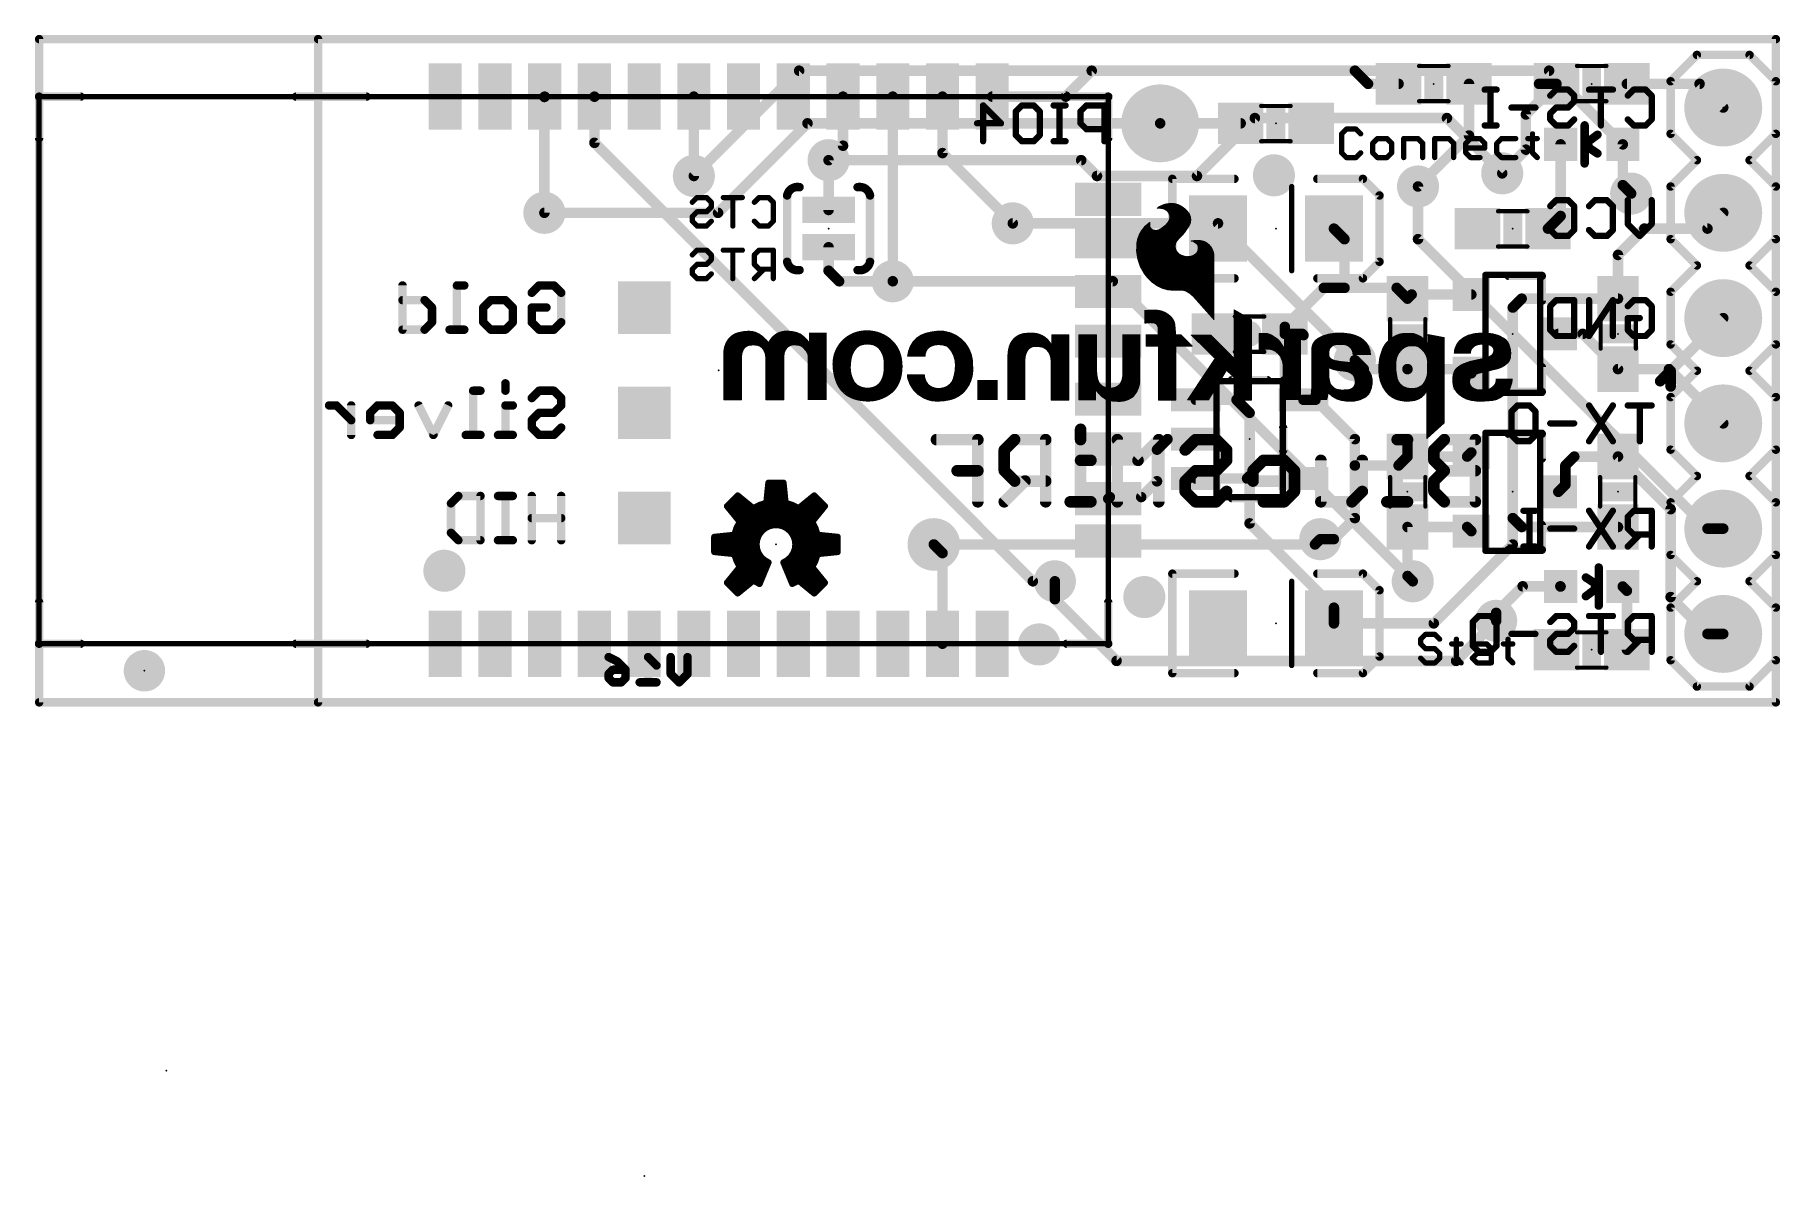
# Model space of a CAD drawing. Extents: x -0.1 to 42, y -11.4 to 16.1.
import ezdxf

# ---------------------------------------------------------------- set-up
doc = ezdxf.new("R2010")
doc.units = 0
for name, color, linetype in [('1', 12, 'CONTINUOUS'), ('16', 132, 'CONTINUOUS'), ('17', 110, 'CONTINUOUS'), ('18', 110, 'CONTINUOUS'), ('20', 53, 'CONTINUOUS'), ('21', 41, 'CONTINUOUS'), ('22', 40, 'CONTINUOUS'), ('23', 53, 'CONTINUOUS'), ('24', 53, 'CONTINUOUS'), ('51', 53, 'CONTINUOUS')]:
    doc.layers.add(name, color=color, linetype=linetype)

# ---------------------------------------------------------------- blocks, each defined once
blk = doc.blocks.new('RECT')
blk.add_solid([(-0.5, -0.5), (0.5, -0.5), (-0.5, 0.5), (0.5, 0.5)])
blk = doc.blocks.new('ROUNDP')
at = {"const_width": 0.5}
blk.add_lwpolyline([(0, -0.25, 1), (0, 0.25, 1), (0, -0.25)], format="xyb", dxfattribs=at)
blk = doc.blocks.new('PIE')
at = {"const_width": 0.5}
blk.add_lwpolyline([(0, -0.25, 1), (0, 0.25, 1), (0, -0.25)], format="xyb", dxfattribs=at)
blk = doc.blocks.new('ROUNDV')
at = {"const_width": 0.5}
blk.add_lwpolyline([(0, -0.25, 1), (0, 0.25, 1), (0, -0.25)], format="xyb", dxfattribs=at)

msp = doc.modelspace()

# ---------------------------------------------------------------- linework, layer by layer
at = {"layer": '1'}
for points, const_width in [([(41.91, 16.002), (6.731, 16.002)], 0.2032), ([(6.731, 16.002), (6.731, 0)], 0.2032), ([(41.91, 0), (41.91, 16.002)], 0.2032), ([(24.774, 14.614), (25.4, 15.24)], 0.254), ([(31.75, 15.24), (25.4, 15.24)], 0.254), ([(32.0675, 14.9225), (31.75, 15.24)], 0.254), ([(12.192, 14.607), (12.199, 14.614)], 0.254), ([(13.399, 14.614), (13.4, 14.613)], 0.254), ([(13.4, 14.613), (13.4, 13.5)], 0.254), ([(15.799, 14.614), (15.799, 12.7)], 0.254), ([(19.399, 13.43), (19.399, 14.614)], 0.254), ([(20.599, 10.16), (20.599, 14.614)], 0.254), ([(21.799, 14.614), (21.799, 13.253)], 0.254), ([(22.999, 14.614), (24.774, 14.614)], 0.254), ([(32.805, 14.9225), (32.0675, 14.9225)], 0.254), ([(34.505, 14.9225), (34.505, 13.677)], 0.254), ([(35.8775, 14.185), (36.615, 14.9225)], 0.254), ([(36.615, 14.9225), (36.195, 14.9225)], 0.254), ([(38.315, 14.9225), (40.0685, 14.9225)], 0.254), ([(40.0685, 14.9225), (40.64, 14.351)], 0.254), ([(12.192, 11.811), (12.192, 14.607)], 0.254), ([(27.051, 13.97), (28.995, 13.97)], 0.254), ([(35.8775, 14.185), (35.8775, 13.335)], 0.254), ([(13.4, 13.5), (23.979, 2.921)], 0.254), ([(19.05, 13.081), (19.399, 13.43)], 0.254), ([(34.505, 13.677), (33.274, 12.446)], 0.254), ([(36.715, 13.462), (36.715, 11.735)], 0.254), ([(38.215, 13.462), (38.215, 12.4783)], 0.254), ([(21.799, 13.253), (23.495, 11.557)], 0.254), ([(35.8775, 13.335), (35.306, 12.7635)], 0.254), ([(38.215, 12.4783), (38.4175, 12.2758)], 0.254), ([(36.715, 11.735), (36.41, 11.43)], 0.254), ([(36.41, 11.43), (36.703, 11.723)], 0.254), ([(40.259, 11.43), (40.64, 11.811)], 0.254), ([(31.245, 11.43), (31.5, 11.175)], 0.254), ([(38.1, 10.795), (38.735, 11.43)], 0.254), ([(38.735, 11.43), (40.259, 11.43)], 0.254), ([(31.5, 11.175), (31.5, 10)], 0.254), ([(38.1, 9.74), (38.1, 10.795)], 0.254), ([(31, 10), (30.06, 9.06)], 0.254), ([(31.5, 10), (31, 10)], 0.254), ([(32.76, 10), (31.5, 10)], 0.254), ([(33.02, 9.74), (32.76, 10)], 0.254), ([(33.12, 9.84), (33.02, 9.74)], 0.254), ([(34.56, 9.84), (33.12, 9.84)], 0.254), ([(35.775, 9.74), (35.56, 9.525)], 0.254), ([(38.1, 9.74), (35.775, 9.74)], 0.254), ([(35.56, 4.445), (35.56, 9.525)], 0.254), ([(30.06, 9.06), (30.06, 8.89)], 0.254), ([(30.48, 8.89), (30.06, 8.89)], 0.254), ([(30.06, 7.7501), (30.06, 8.89)], 0.254), ([(30.5101, 8.8599), (30.48, 8.89)], 0.254), ([(36.66, 8.89), (37.25, 8.89)], 0.254), ([(37.25, 8.89), (38.1, 8.04)], 0.254), ([(31.75, 8.255), (31.765, 8.24)], 0.254), ([(31.965, 8.04), (31.75, 8.255)], 0.254), ([(33.02, 8.04), (31.965, 8.04)], 0.254), ([(33.02, 8.04), (34.46, 8.04)], 0.254), ([(34.46, 8.04), (34.56, 7.94)], 0.254), ([(38.1, 8.04), (39.331, 8.04)], 0.254), ([(39.331, 8.04), (40.64, 6.731)], 0.254), ([(30.5101, 7.3), (30.06, 7.7501)], 0.254), ([(28.895, 7.3), (27.9099, 7.3)], 0.254), ([(29.21, 6.985), (28.895, 7.3)], 0.254), ([(30.5101, 7.3), (30.8, 7.3)], 0.254), ([(30.8, 7.3), (31.75, 6.35)], 0.254), ([(29.21, 5.461), (29.21, 6.985)], 0.254), ([(26.9748, 6.096), (27.2288, 6.35)], 0.254), ([(27.2288, 6.35), (27.9099, 6.35)], 0.254), ([(31.75, 6.35), (31.75, 5.715)], 0.254), ([(33.02, 5.93), (33.02, 6.223)], 0.254), ([(26.9748, 5.334), (26.9748, 6.096)], 0.254), ([(32.805, 5.715), (33.02, 5.93)], 0.254), ([(33.02, 5.93), (34.46, 5.93)], 0.254), ([(34.46, 5.93), (34.56, 6.03)], 0.254), ([(36.83, 5.715), (37.045, 5.93)], 0.254), ([(37.045, 5.93), (38.1, 5.93)], 0.254), ([(38.1, 5.93), (39.37, 4.66)], 0.254), ([(27.9099, 5.4), (29.149, 5.4)], 0.254), ([(29.149, 5.4), (29.21, 5.461)], 0.254), ([(29.21, 4.318), (29.21, 5.461)], 0.254), ([(31.75, 5.715), (31.75, 4.445)], 0.254), ([(31.75, 5.715), (32.805, 5.715)], 0.254), ([(36.83, 5.25), (36.83, 5.715)], 0.254), ([(25.799, 4.914), (25.838, 4.953)], 0.254), ([(25.838, 4.953), (26.5938, 4.953)], 0.254), ([(26.5938, 4.953), (26.9748, 5.334)], 0.254), ([(36.66, 5.08), (36.83, 5.25)], 0.254), ([(39.37, 4.66), (39.37, 2.54)], 0.254), ([(31.245, 2.283), (29.21, 4.318)], 0.254), ([(31.75, 4.445), (31.242, 3.937)], 0.254), ([(33.02, 4.23), (34.46, 4.23)], 0.254), ([(33.02, 4.23), (33.02, 3.048)], 0.254), ([(34.46, 4.23), (34.56, 4.13)], 0.254), ([(35.56, 3.81), (35.56, 4.445)], 0.254), ([(35.775, 4.23), (35.56, 4.445)], 0.254), ([(38.1, 4.23), (35.775, 4.23)], 0.254), ([(21.799, 3.601), (21.59, 3.81)], 0.254), ([(31.242, 3.937), (30.915, 3.937)], 0.254), ([(33.655, 1.905), (35.56, 3.81)], 0.254), ([(21.799, 1.414), (21.799, 3.601)], 0.254), ([(23.979, 2.921), (24.511, 2.921)], 0.254), ([(33.02, 3.048), (33.147, 2.921)], 0.254), ([(35.8, 2.8), (35.16, 2.16)], 0.254), ([(36.709, 2.8), (35.8, 2.8)], 0.254), ([(36.715, 2.794), (36.709, 2.8)], 0.254), ([(38.215, 2.794), (38.315, 2.694)], 0.254), ([(38.315, 2.694), (38.315, 1.27)], 0.254), ([(39.37, 2.54), (40.259, 1.651)], 0.254), ([(31.245, 1.905), (31.245, 2.283)], 0.254), ([(35.16, 2.16), (35.16, 1.967)], 0.254), ([(31.245, 1.905), (33.655, 1.905)], 0.254), ([(40.259, 1.651), (40.64, 1.651)], 0.254), ([(6.731, 0), (41.91, 0)], 0.2032)]:
    msp.add_lwpolyline(points, dxfattribs=dict(at, const_width=const_width))
for points, const_width in [([(6.731, 16.0528, 1), (6.731, 15.9512)], 0.1016), ([(6.7818, 16.002, 1), (6.6802, 16.002)], 0.1016), ([(41.9608, 16.002, 1), (41.8592, 16.002)], 0.1016), ([(41.91, 15.9512, 1), (41.91, 16.0528)], 0.1016), ([(25.4, 15.3035, 1), (25.4, 15.1765)], 0.127), ([(25.4449, 15.1951, 1), (25.3551, 15.2849)], 0.127), ([(31.7949, 15.2849, 1), (31.7051, 15.1951)], 0.127), ([(31.75, 15.1765, 1), (31.75, 15.3035)], 0.127), ([(12.2439, 14.5691, 1), (12.1541, 14.6589)], 0.127), ([(13.4439, 14.6589, 1), (13.3541, 14.5691)], 0.127), ([(13.4635, 14.613, 1), (13.3365, 14.613)], 0.127), ([(15.8625, 14.614, 1), (15.7355, 14.614)], 0.127), ([(19.4625, 14.614, 1), (19.3355, 14.614)], 0.127), ([(20.6625, 14.614, 1), (20.5355, 14.614)], 0.127), ([(21.8625, 14.614, 1), (21.7355, 14.614)], 0.127), ([(22.999, 14.6775, 1), (22.999, 14.5505)], 0.127), ([(24.774, 14.5505, 1), (24.774, 14.6775)], 0.127), ([(32.0675, 14.986, 1), (32.0675, 14.859)], 0.127), ([(32.0226, 14.8776, 1), (32.1124, 14.9674)], 0.127), ([(32.805, 14.859, 1), (32.805, 14.986)], 0.127), ([(34.5685, 14.9225, 1), (34.4415, 14.9225)], 0.127), ([(36.195, 14.986, 1), (36.195, 14.859)], 0.127), ([(36.6599, 14.8776, 1), (36.5701, 14.9674)], 0.127), ([(36.615, 14.859, 1), (36.615, 14.986)], 0.127), ([(38.315, 14.986, 1), (38.315, 14.859)], 0.127), ([(40.1134, 14.9674, 1), (40.0236, 14.8776)], 0.127), ([(40.0685, 14.859, 1), (40.0685, 14.986)], 0.127), ([(12.2555, 14.607, 1), (12.1285, 14.607)], 0.127), ([(12.1471, 14.6519, 1), (12.2369, 14.5621)], 0.127), ([(13.3551, 14.5681, 1), (13.4449, 14.6579)], 0.127), ([(24.7291, 14.6589, 1), (24.8189, 14.5691)], 0.127), ([(40.5951, 14.3061, 1), (40.6849, 14.3959)], 0.127), ([(27.051, 14.0335, 1), (27.051, 13.9065)], 0.127), ([(28.995, 13.9065, 1), (28.995, 14.0335)], 0.127), ([(35.941, 14.185, 1), (35.814, 14.185)], 0.127), ([(35.8326, 14.2299, 1), (35.9224, 14.1401)], 0.127), ([(13.4449, 13.5449, 1), (13.3551, 13.4551)], 0.127), ([(13.3365, 13.5, 1), (13.4635, 13.5)], 0.127), ([(19.3355, 13.43, 1), (19.4625, 13.43)], 0.127), ([(19.4439, 13.3851, 1), (19.3541, 13.4749)], 0.127), ([(34.4415, 13.677, 1), (34.5685, 13.677)], 0.127), ([(34.5499, 13.6321, 1), (34.4601, 13.7219)], 0.127), ([(36.7785, 13.462, 1), (36.6515, 13.462)], 0.127), ([(38.2785, 13.462, 1), (38.1515, 13.462)], 0.127), ([(19.0051, 13.1259, 1), (19.0949, 13.0361)], 0.127), ([(21.8439, 13.2979, 1), (21.7541, 13.2081)], 0.127), ([(21.7355, 13.253, 1), (21.8625, 13.253)], 0.127), ([(35.814, 13.335, 1), (35.941, 13.335)], 0.127), ([(35.9224, 13.2901, 1), (35.8326, 13.3799)], 0.127), ([(15.7355, 12.7, 1), (15.8625, 12.7)], 0.127), ([(35.2611, 12.8084, 1), (35.3509, 12.7186)], 0.127), ([(33.2291, 12.4909, 1), (33.3189, 12.4011)], 0.127), ([(38.2599, 12.5232, 1), (38.1701, 12.4334)], 0.127), ([(38.1515, 12.4783, 1), (38.2785, 12.4783)], 0.127), ([(38.3726, 12.2309, 1), (38.4624, 12.3207)], 0.127), ([(12.1285, 11.811, 1), (12.2555, 11.811)], 0.127), ([(36.6515, 11.735, 1), (36.7785, 11.735)], 0.127), ([(36.7479, 11.6781, 1), (36.6581, 11.7679)], 0.127), ([(36.7599, 11.6901, 1), (36.6701, 11.7799)], 0.127), ([(40.6849, 11.7661, 1), (40.5951, 11.8559)], 0.127), ([(23.4501, 11.5121, 1), (23.5399, 11.6019)], 0.127), ([(31.2899, 11.4749, 1), (31.2001, 11.3851)], 0.127), ([(36.3651, 11.4749, 1), (36.4549, 11.3851)], 0.127), ([(36.3651, 11.4749, 1), (36.4549, 11.3851)], 0.127), ([(38.735, 11.4935, 1), (38.735, 11.3665)], 0.127), ([(38.7799, 11.3851, 1), (38.6901, 11.4749)], 0.127), ([(40.2141, 11.4749, 1), (40.3039, 11.3851)], 0.127), ([(40.259, 11.3665, 1), (40.259, 11.4935)], 0.127), ([(31.5635, 11.175, 1), (31.4365, 11.175)], 0.127), ([(31.4551, 11.1301, 1), (31.5449, 11.2199)], 0.127), ([(38.1635, 10.795, 1), (38.0365, 10.795)], 0.127), ([(38.0551, 10.8399, 1), (38.1449, 10.7501)], 0.127), ([(20.5355, 10.16, 1), (20.6625, 10.16)], 0.127), ([(31, 10.0635, 1), (31, 9.9365)], 0.127), ([(31.0449, 9.9551, 1), (30.9551, 10.0449)], 0.127), ([(31.5, 10.0635, 1), (31.5, 9.9365)], 0.127), ([(31.5, 9.9365, 1), (31.5, 10.0635)], 0.127), ([(32.8049, 10.0449, 1), (32.7151, 9.9551)], 0.127), ([(32.76, 9.9365, 1), (32.76, 10.0635)], 0.127), ([(31.4365, 10, 1), (31.5635, 10)], 0.127), ([(32.9751, 9.7849, 1), (33.0649, 9.6951)], 0.127), ([(32.9751, 9.6951, 1), (33.0649, 9.7849)], 0.127), ([(33.12, 9.9035, 1), (33.12, 9.7765)], 0.127), ([(33.1649, 9.7951, 1), (33.0751, 9.8849)], 0.127), ([(34.56, 9.7765, 1), (34.56, 9.9035)], 0.127), ([(35.775, 9.8035, 1), (35.775, 9.6765)], 0.127), ([(35.8199, 9.6951, 1), (35.7301, 9.7849)], 0.127), ([(38.0365, 9.74, 1), (38.1635, 9.74)], 0.127), ([(38.1, 9.6765, 1), (38.1, 9.8035)], 0.127), ([(35.6235, 9.525, 1), (35.4965, 9.525)], 0.127), ([(35.5151, 9.5699, 1), (35.6049, 9.4801)], 0.127), ([(30.1235, 9.06, 1), (29.9965, 9.06)], 0.127), ([(30.0151, 9.1049, 1), (30.1049, 9.0151)], 0.127), ([(30.06, 8.9535, 1), (30.06, 8.8265)], 0.127), ([(30.1235, 8.89, 1), (29.9965, 8.89)], 0.127), ([(29.9965, 8.89, 1), (30.1235, 8.89)], 0.127), ([(30.5249, 8.9349, 1), (30.4351, 8.8451)], 0.127), ([(30.4652, 8.815, 1), (30.555, 8.9048)], 0.127), ([(30.48, 8.8265, 1), (30.48, 8.9535)], 0.127), ([(36.66, 8.9535, 1), (36.66, 8.8265)], 0.127), ([(37.2949, 8.9349, 1), (37.2051, 8.8451)], 0.127), ([(37.25, 8.8265, 1), (37.25, 8.9535)], 0.127), ([(31.7949, 8.2999, 1), (31.7051, 8.2101)], 0.127), ([(31.7949, 8.2999, 1), (31.7051, 8.2101)], 0.127), ([(31.7201, 8.1951, 1), (31.8099, 8.2849)], 0.127), ([(31.965, 8.1035, 1), (31.965, 7.9765)], 0.127), ([(31.9201, 7.9951, 1), (32.0099, 8.0849)], 0.127), ([(33.02, 8.1035, 1), (33.02, 7.9765)], 0.127), ([(33.02, 7.9765, 1), (33.02, 8.1035)], 0.127), ([(34.5049, 8.0849, 1), (34.4151, 7.9951)], 0.127), ([(34.46, 7.9765, 1), (34.46, 8.1035)], 0.127), ([(34.5151, 7.8951, 1), (34.6049, 7.9849)], 0.127), ([(38.1, 8.1035, 1), (38.1, 7.9765)], 0.127), ([(38.0551, 7.9951, 1), (38.1449, 8.0849)], 0.127), ([(39.3759, 8.0849, 1), (39.2861, 7.9951)], 0.127), ([(39.331, 7.9765, 1), (39.331, 8.1035)], 0.127), ([(30.1049, 7.795, 1), (30.0151, 7.7052)], 0.127), ([(29.9965, 7.7501, 1), (30.1235, 7.7501)], 0.127), ([(27.9099, 7.3635, 1), (27.9099, 7.2365)], 0.127), ([(28.9399, 7.3449, 1), (28.8501, 7.2551)], 0.127), ([(28.895, 7.2365, 1), (28.895, 7.3635)], 0.127), ([(30.5101, 7.3635, 1), (30.5101, 7.2365)], 0.127), ([(30.4652, 7.2551, 1), (30.555, 7.3449)], 0.127), ([(30.8449, 7.3449, 1), (30.7551, 7.2551)], 0.127), ([(30.8, 7.2365, 1), (30.8, 7.3635)], 0.127), ([(29.2735, 6.985, 1), (29.1465, 6.985)], 0.127), ([(29.1651, 6.9401, 1), (29.2549, 7.0299)], 0.127), ([(40.5951, 6.6861, 1), (40.6849, 6.7759)], 0.127), ([(27.2288, 6.4135, 1), (27.2288, 6.2865)], 0.127), ([(27.2737, 6.3051, 1), (27.1839, 6.3949)], 0.127), ([(27.9099, 6.2865, 1), (27.9099, 6.4135)], 0.127), ([(31.8135, 6.35, 1), (31.6865, 6.35)], 0.127), ([(31.7051, 6.3051, 1), (31.7949, 6.3949)], 0.127), ([(33.0835, 6.223, 1), (32.9565, 6.223)], 0.127), ([(27.0383, 6.096, 1), (26.9113, 6.096)], 0.127), ([(26.9299, 6.1409, 1), (27.0197, 6.0511)], 0.127), ([(33.02, 5.9935, 1), (33.02, 5.8665)], 0.127), ([(32.9565, 5.93, 1), (33.0835, 5.93)], 0.127), ([(33.0649, 5.8851, 1), (32.9751, 5.9749)], 0.127), ([(34.4151, 5.9749, 1), (34.5049, 5.8851)], 0.127), ([(34.46, 5.8665, 1), (34.46, 5.9935)], 0.127), ([(34.6049, 5.9851, 1), (34.5151, 6.0749)], 0.127), ([(37.045, 5.9935, 1), (37.045, 5.8665)], 0.127), ([(37.0899, 5.8851, 1), (37.0001, 5.9749)], 0.127), ([(38.1449, 5.9749, 1), (38.0551, 5.8851)], 0.127), ([(38.1, 5.8665, 1), (38.1, 5.9935)], 0.127), ([(27.9099, 5.4635, 1), (27.9099, 5.3365)], 0.127), ([(29.1041, 5.4449, 1), (29.1939, 5.3551)], 0.127), ([(29.2735, 5.461, 1), (29.1465, 5.461)], 0.127), ([(29.1465, 5.461, 1), (29.2735, 5.461)], 0.127), ([(29.149, 5.3365, 1), (29.149, 5.4635)], 0.127), ([(29.2549, 5.4161, 1), (29.1651, 5.5059)], 0.127), ([(31.8135, 5.715, 1), (31.6865, 5.715)], 0.127), ([(31.75, 5.7785, 1), (31.75, 5.6515)], 0.127), ([(31.6865, 5.715, 1), (31.8135, 5.715)], 0.127), ([(32.7601, 5.7599, 1), (32.8499, 5.6701)], 0.127), ([(32.805, 5.6515, 1), (32.805, 5.7785)], 0.127), ([(36.8935, 5.715, 1), (36.7665, 5.715)], 0.127), ([(36.7851, 5.7599, 1), (36.8749, 5.6701)], 0.127), ([(25.838, 5.0165, 1), (25.838, 4.8895)], 0.127), ([(25.8829, 4.9081, 1), (25.7931, 4.9979)], 0.127), ([(26.5489, 4.9979, 1), (26.6387, 4.9081)], 0.127), ([(26.5938, 4.8895, 1), (26.5938, 5.0165)], 0.127), ([(26.9113, 5.334, 1), (27.0383, 5.334)], 0.127), ([(27.0197, 5.2891, 1), (26.9299, 5.3789)], 0.127), ([(36.6151, 5.1249, 1), (36.7049, 5.0351)], 0.127), ([(36.7665, 5.25, 1), (36.8935, 5.25)], 0.127), ([(36.8749, 5.2051, 1), (36.7851, 5.2949)], 0.127), ([(25.7541, 4.9589, 1), (25.8439, 4.8691)], 0.127), ([(39.4335, 4.66, 1), (39.3065, 4.66)], 0.127), ([(39.3251, 4.6151, 1), (39.4149, 4.7049)], 0.127), ([(29.2549, 4.3629, 1), (29.1651, 4.2731)], 0.127), ([(29.1465, 4.318, 1), (29.2735, 4.318)], 0.127), ([(31.6865, 4.445, 1), (31.8135, 4.445)], 0.127), ([(31.7949, 4.4001, 1), (31.7051, 4.4899)], 0.127), ([(33.02, 4.2935, 1), (33.02, 4.1665)], 0.127), ([(33.0835, 4.23, 1), (32.9565, 4.23)], 0.127), ([(34.5049, 4.2749, 1), (34.4151, 4.1851)], 0.127), ([(34.46, 4.1665, 1), (34.46, 4.2935)], 0.127), ([(34.5151, 4.0851, 1), (34.6049, 4.1749)], 0.127), ([(35.6235, 4.445, 1), (35.4965, 4.445)], 0.127), ([(35.6049, 4.4899, 1), (35.5151, 4.4001)], 0.127), ([(35.4965, 4.445, 1), (35.6235, 4.445)], 0.127), ([(35.775, 4.2935, 1), (35.775, 4.1665)], 0.127), ([(35.7301, 4.1851, 1), (35.8199, 4.2749)], 0.127), ([(38.1, 4.1665, 1), (38.1, 4.2935)], 0.127), ([(21.6349, 3.8549, 1), (21.5451, 3.7651)], 0.127), ([(30.915, 4.0005, 1), (30.915, 3.8735)], 0.127), ([(31.1971, 3.9819, 1), (31.2869, 3.8921)], 0.127), ([(31.242, 3.8735, 1), (31.242, 4.0005)], 0.127), ([(35.4965, 3.81, 1), (35.6235, 3.81)], 0.127), ([(35.6049, 3.7651, 1), (35.5151, 3.8549)], 0.127), ([(21.8625, 3.601, 1), (21.7355, 3.601)], 0.127), ([(21.7541, 3.5561, 1), (21.8439, 3.6459)], 0.127), ([(23.979, 2.9845, 1), (23.979, 2.8575)], 0.127), ([(23.9341, 2.8761, 1), (24.0239, 2.9659)], 0.127), ([(24.511, 2.8575, 1), (24.511, 2.9845)], 0.127), ([(33.0649, 3.0929, 1), (32.9751, 3.0031)], 0.127), ([(32.9565, 3.048, 1), (33.0835, 3.048)], 0.127), ([(33.1021, 2.8761, 1), (33.1919, 2.9659)], 0.127), ([(35.8, 2.8635, 1), (35.8, 2.7365)], 0.127), ([(35.8449, 2.7551, 1), (35.7551, 2.8449)], 0.127), ([(36.7539, 2.8449, 1), (36.6641, 2.7551)], 0.127), ([(36.6701, 2.7491, 1), (36.7599, 2.8389)], 0.127), ([(36.709, 2.7365, 1), (36.709, 2.8635)], 0.127), ([(38.2599, 2.8389, 1), (38.1701, 2.7491)], 0.127), ([(38.3785, 2.694, 1), (38.2515, 2.694)], 0.127), ([(38.2701, 2.6491, 1), (38.3599, 2.7389)], 0.127), ([(39.4149, 2.5849, 1), (39.3251, 2.4951)], 0.127), ([(39.3065, 2.54, 1), (39.4335, 2.54)], 0.127), ([(31.3085, 2.283, 1), (31.1815, 2.283)], 0.127), ([(31.2001, 2.2381, 1), (31.2899, 2.3279)], 0.127), ([(35.2235, 2.16, 1), (35.0965, 2.16)], 0.127), ([(35.1151, 2.2049, 1), (35.2049, 2.1151)], 0.127), ([(31.245, 1.9685, 1), (31.245, 1.8415)], 0.127), ([(31.1815, 1.905, 1), (31.3085, 1.905)], 0.127), ([(33.6101, 1.9499, 1), (33.6999, 1.8601)], 0.127), ([(33.655, 1.8415, 1), (33.655, 1.9685)], 0.127), ([(35.0965, 1.967, 1), (35.2235, 1.967)], 0.127), ([(40.259, 1.7145, 1), (40.259, 1.5875)], 0.127), ([(40.2141, 1.6061, 1), (40.3039, 1.6959)], 0.127), ([(40.64, 1.5875, 1), (40.64, 1.7145)], 0.127), ([(21.7355, 1.414, 1), (21.8625, 1.414)], 0.127), ([(38.2515, 1.27, 1), (38.3785, 1.27)], 0.127), ([(6.731, 0.0508, 1), (6.731, -0.0508)], 0.1016), ([(6.6802, 0, 1), (6.7818, 0)], 0.1016), ([(41.8592, 0, 1), (41.9608, 0)], 0.1016), ([(41.91, -0.0508, 1), (41.91, 0.0508)], 0.1016)]:
    msp.add_lwpolyline(points, format="xyb", dxfattribs=dict(at, const_width=const_width))
at = {"layer": '16'}
for points, const_width in [([(41.91, 16.002), (6.731, 16.002)], 0.2032), ([(6.731, 16.002), (6.731, 0)], 0.2032), ([(41.91, 0), (41.91, 16.002)], 0.2032), ([(15.799, 12.7), (18.339, 15.24)], 0.254), ([(36.437, 15.24), (18.339, 15.24)], 0.254), ([(36.437, 15.24), (38.215, 13.462)], 0.254), ([(16.383, 11.811), (18.542, 13.97)], 0.254), ([(18.542, 13.97), (27.051, 13.97)], 0.254), ([(27.94, 12.7), (29.337, 14.097)], 0.254), ([(29.337, 14.097), (33.9725, 14.097)], 0.254), ([(33.9725, 14.097), (35.306, 12.7635)], 0.254), ([(38.215, 13.462), (38.215, 12.4783)], 0.254), ([(19.05, 11.88), (19.05, 13.081)], 0.254), ([(19.05, 13.081), (25.146, 13.081)], 0.254), ([(25.146, 13.081), (25.527, 12.7)], 0.254), ([(25.527, 12.7), (27.94, 12.7)], 0.254), ([(33.274, 12.446), (33.274, 11.176)], 0.254), ([(38.215, 12.4783), (38.4175, 12.2758)], 0.254), ([(12.192, 11.811), (16.383, 11.811)], 0.254), ([(23.495, 11.557), (28.448, 11.557)], 0.254), ([(28.448, 11.557), (31.75, 8.255)], 0.254), ([(19.05, 10.98), (19.05, 10.414)], 0.254), ([(33.274, 11.176), (40.259, 4.191)], 0.254), ([(19.05, 10.414), (19.304, 10.16)], 0.254), ([(19.304, 10.16), (20.599, 10.16)], 0.254), ([(20.599, 10.16), (25.908, 10.16)], 0.254), ([(25.908, 10.16), (33.147, 2.921)], 0.254), ([(39.37, 8.001), (40.64, 9.271)], 0.254), ([(39.116, 7.747), (39.37, 8.001)], 0.254), ([(39.37, 7.62), (39.37, 8.001)], 0.254), ([(40.259, 4.191), (40.64, 4.191)], 0.254), ([(30.788, 3.81), (21.59, 3.81)], 0.254), ([(30.915, 3.937), (30.788, 3.81)], 0.254), ([(24.511, 2.921), (24.511, 2.794)], 0.254), ([(24.511, 2.489), (24.511, 2.921)], 0.254), ([(26, 1), (24.511, 2.489)], 0.254), ([(35.16, 1.967), (34.193, 1)], 0.254), ([(13.7428, 1.0927), (13.9462, 0.991)], 0.2032), ([(13.7428, 0.686), (13.8445, 0.7877)], 0.2032), ([(13.8445, 0.7877), (14.1496, 0.7877)], 0.2032), ([(13.9462, 0.991), (14.1496, 0.7877)], 0.2032), ([(14.1496, 0.7877), (14.1496, 0.5843)], 0.2032), ([(14.898, 0.8893), (14.6946, 1.0927)], 0.2032), ([(14.6946, 1.0927), (14.6946, 0.4826)], 0.2032), ([(15.2397, 0.686), (15.2397, 1.0927)], 0.2032), ([(15.6464, 1.0927), (15.6464, 0.686)], 0.2032), ([(34.193, 1), (26, 1)], 0.254), ([(13.7428, 0.5843), (13.7428, 0.686)], 0.2032), ([(13.8445, 0.4826), (13.7428, 0.5843)], 0.2032), ([(14.0479, 0.4826), (13.8445, 0.4826)], 0.2032), ([(14.1496, 0.5843), (14.0479, 0.4826)], 0.2032), ([(14.898, 0.4826), (14.4912, 0.4826)], 0.2032), ([(15.443, 0.4826), (15.2397, 0.686)], 0.2032), ([(15.6464, 0.686), (15.443, 0.4826)], 0.2032), ([(6.731, 0), (41.91, 0)], 0.2032)]:
    msp.add_lwpolyline(points, dxfattribs=dict(at, const_width=const_width))
for points, const_width in [([(6.731, 16.0528, 1), (6.731, 15.9512)], 0.1016), ([(6.7818, 16.002, 1), (6.6802, 16.002)], 0.1016), ([(41.9608, 16.002, 1), (41.8592, 16.002)], 0.1016), ([(41.91, 15.9512, 1), (41.91, 16.0528)], 0.1016), ([(18.339, 15.3035, 1), (18.339, 15.1765)], 0.127), ([(18.3839, 15.1951, 1), (18.2941, 15.2849)], 0.127), ([(36.4819, 15.2849, 1), (36.3921, 15.1951)], 0.127), ([(36.437, 15.1765, 1), (36.437, 15.3035)], 0.127), ([(18.542, 14.0335, 1), (18.542, 13.9065)], 0.127), ([(18.5869, 13.9251, 1), (18.4971, 14.0149)], 0.127), ([(27.051, 13.9065, 1), (27.051, 14.0335)], 0.127), ([(29.337, 14.1605, 1), (29.337, 14.0335)], 0.127), ([(29.3819, 14.0521, 1), (29.2921, 14.1419)], 0.127), ([(34.0174, 14.1419, 1), (33.9276, 14.0521)], 0.127), ([(33.9725, 14.0335, 1), (33.9725, 14.1605)], 0.127), ([(38.2785, 13.462, 1), (38.1515, 13.462)], 0.127), ([(38.1701, 13.4171, 1), (38.2599, 13.5069)], 0.127), ([(19.1135, 13.081, 1), (18.9865, 13.081)], 0.127), ([(19.05, 13.1445, 1), (19.05, 13.0175)], 0.127), ([(25.1909, 13.1259, 1), (25.1011, 13.0361)], 0.127), ([(25.146, 13.0175, 1), (25.146, 13.1445)], 0.127), ([(15.7541, 12.7449, 1), (15.8439, 12.6551)], 0.127), ([(25.527, 12.7635, 1), (25.527, 12.6365)], 0.127), ([(25.4821, 12.6551, 1), (25.5719, 12.7449)], 0.127), ([(27.8951, 12.7449, 1), (27.9849, 12.6551)], 0.127), ([(27.94, 12.6365, 1), (27.94, 12.7635)], 0.127), ([(35.2611, 12.7186, 1), (35.3509, 12.8084)], 0.127), ([(33.3375, 12.446, 1), (33.2105, 12.446)], 0.127), ([(38.2599, 12.5232, 1), (38.1701, 12.4334)], 0.127), ([(38.1515, 12.4783, 1), (38.2785, 12.4783)], 0.127), ([(38.3726, 12.2309, 1), (38.4624, 12.3207)], 0.127), ([(12.192, 11.8745, 1), (12.192, 11.7475)], 0.127), ([(16.3381, 11.8559, 1), (16.4279, 11.7661)], 0.127), ([(16.383, 11.7475, 1), (16.383, 11.8745)], 0.127), ([(18.9865, 11.88, 1), (19.1135, 11.88)], 0.127), ([(23.495, 11.6205, 1), (23.495, 11.4935)], 0.127), ([(28.4929, 11.6019, 1), (28.4031, 11.5121)], 0.127), ([(28.448, 11.4935, 1), (28.448, 11.6205)], 0.127), ([(19.1135, 10.98, 1), (18.9865, 10.98)], 0.127), ([(33.3189, 11.2209, 1), (33.2291, 11.1311)], 0.127), ([(33.2105, 11.176, 1), (33.3375, 11.176)], 0.127), ([(19.0949, 10.4589, 1), (19.0051, 10.3691)], 0.127), ([(18.9865, 10.414, 1), (19.1135, 10.414)], 0.127), ([(19.304, 10.2235, 1), (19.304, 10.0965)], 0.127), ([(19.2591, 10.1151, 1), (19.3489, 10.2049)], 0.127), ([(20.599, 10.2235, 1), (20.599, 10.0965)], 0.127), ([(20.599, 10.0965, 1), (20.599, 10.2235)], 0.127), ([(25.9529, 10.2049, 1), (25.8631, 10.1151)], 0.127), ([(25.908, 10.0965, 1), (25.908, 10.2235)], 0.127), ([(40.6849, 9.2261, 1), (40.5951, 9.3159)], 0.127), ([(31.7051, 8.2101, 1), (31.7949, 8.2999)], 0.127), ([(39.4335, 8.001, 1), (39.3065, 8.001)], 0.127), ([(39.3251, 8.0459, 1), (39.4149, 7.9561)], 0.127), ([(39.4149, 7.9561, 1), (39.3251, 8.0459)], 0.127), ([(39.0711, 7.7919, 1), (39.1609, 7.7021)], 0.127), ([(39.3065, 7.62, 1), (39.4335, 7.62)], 0.127), ([(40.259, 4.2545, 1), (40.259, 4.1275)], 0.127), ([(40.2141, 4.1461, 1), (40.3039, 4.2359)], 0.127), ([(40.64, 4.1275, 1), (40.64, 4.2545)], 0.127), ([(21.59, 3.8735, 1), (21.59, 3.7465)], 0.127), ([(30.7431, 3.8549, 1), (30.8329, 3.7651)], 0.127), ([(30.788, 3.7465, 1), (30.788, 3.8735)], 0.127), ([(30.9599, 3.8921, 1), (30.8701, 3.9819)], 0.127), ([(24.5745, 2.921, 1), (24.4475, 2.921)], 0.127), ([(24.5745, 2.921, 1), (24.4475, 2.921)], 0.127), ([(33.1021, 2.8761, 1), (33.1919, 2.9659)], 0.127), ([(24.4475, 2.794, 1), (24.5745, 2.794)], 0.127), ([(24.5559, 2.5339, 1), (24.4661, 2.4441)], 0.127), ([(24.4475, 2.489, 1), (24.5745, 2.489)], 0.127), ([(35.2049, 1.9221, 1), (35.1151, 2.0119)], 0.127), ([(13.7655, 1.1382, 1), (13.7201, 1.0473)], 0.1016), ([(13.8445, 0.8385, 1), (13.8445, 0.7369)], 0.1016), ([(13.8804, 0.7517, 1), (13.8086, 0.8236)], 0.1016), ([(13.9821, 1.027, 1), (13.9103, 0.9551)], 0.1016), ([(13.9235, 0.9456, 1), (13.9689, 1.0365)], 0.1016), ([(14.2004, 0.7877, 1), (14.0988, 0.7877)], 0.1016), ([(14.1136, 0.7517, 1), (14.1855, 0.8236)], 0.1016), ([(14.1496, 0.7369, 1), (14.1496, 0.8385)], 0.1016), ([(14.7305, 1.1286, 1), (14.6587, 1.0568)], 0.1016), ([(14.7454, 1.0927, 1), (14.6438, 1.0927)], 0.1016), ([(14.8621, 0.8534, 1), (14.9339, 0.9253)], 0.1016), ([(15.2905, 1.0927, 1), (15.1889, 1.0927)], 0.1016), ([(15.6972, 1.0927, 1), (15.5956, 1.0927)], 0.1016), ([(26, 1.0635, 1), (26, 0.9365)], 0.127), ([(25.9551, 0.9551, 1), (26.0449, 1.0449)], 0.127), ([(34.1481, 1.0449, 1), (34.2379, 0.9551)], 0.127), ([(34.193, 0.9365, 1), (34.193, 1.0635)], 0.127), ([(13.7936, 0.686, 1), (13.692, 0.686)], 0.1016), ([(13.7069, 0.7219, 1), (13.7787, 0.6501)], 0.1016), ([(13.7787, 0.6202, 1), (13.7069, 0.5484)], 0.1016), ([(13.692, 0.5843, 1), (13.7936, 0.5843)], 0.1016), ([(13.8445, 0.5334, 1), (13.8445, 0.4318)], 0.1016), ([(13.8086, 0.4467, 1), (13.8804, 0.5185)], 0.1016), ([(14.012, 0.5185, 1), (14.0838, 0.4467)], 0.1016), ([(14.0479, 0.4318, 1), (14.0479, 0.5334)], 0.1016), ([(14.0988, 0.5843, 1), (14.2004, 0.5843)], 0.1016), ([(14.1855, 0.5484, 1), (14.1136, 0.6202)], 0.1016), ([(14.4912, 0.5334, 1), (14.4912, 0.4318)], 0.1016), ([(14.6438, 0.4826, 1), (14.7454, 0.4826)], 0.1016), ([(14.898, 0.4318, 1), (14.898, 0.5334)], 0.1016), ([(15.2756, 0.7219, 1), (15.2037, 0.6501)], 0.1016), ([(15.1889, 0.686, 1), (15.2905, 0.686)], 0.1016), ([(15.4071, 0.5185, 1), (15.4789, 0.4467)], 0.1016), ([(15.4071, 0.4467, 1), (15.4789, 0.5185)], 0.1016), ([(15.5956, 0.686, 1), (15.6972, 0.686)], 0.1016), ([(15.6823, 0.6501, 1), (15.6105, 0.7219)], 0.1016), ([(6.731, 0.0508, 1), (6.731, -0.0508)], 0.1016), ([(6.6802, 0, 1), (6.7818, 0)], 0.1016), ([(41.8592, 0, 1), (41.9608, 0)], 0.1016), ([(41.91, -0.0508, 1), (41.91, 0.0508)], 0.1016)]:
    msp.add_lwpolyline(points, format="xyb", dxfattribs=dict(at, const_width=const_width))
at = {"layer": '20', "const_width": 0.2032}
for points in [[(41.91, 16.002), (0, 16.002)], [(0, 16.002), (0, 0)], [(41.91, 0), (41.91, 16.002)], [(0, 0), (41.91, 0)]]:
    msp.add_lwpolyline(points, dxfattribs=at)
at = {"layer": '20', "const_width": 0.1016}
for points in [[(0, 16.0528, 1), (0, 15.9512)], [(0.0508, 16.002, 1), (-0.0508, 16.002)], [(41.9608, 16.002, 1), (41.8592, 16.002)], [(41.91, 15.9512, 1), (41.91, 16.0528)], [(0, 0.0508, 1), (0, -0.0508)], [(-0.0508, 0, 1), (0.0508, 0)], [(41.8592, 0, 1), (41.9608, 0)], [(41.91, -0.0508, 1), (41.91, 0.0508)]]:
    msp.add_lwpolyline(points, format="xyb", dxfattribs=at)
at = {"layer": '21'}
for points, const_width in [([(-0.001, 14.614), (-0.001, 13.614)], 0.2032), ([(-0.001, 14.614), (0.999, 14.614)], 0.2032), ([(7.899, 14.614), (6.199, 14.614)], 0.2032), ([(25.799, 14.614), (24.799, 14.614)], 0.2032), ([(25.799, 14.614), (25.799, 13.614)], 0.2032), ([(37.295, 13.922), (37.295, 13.462)], 0.2032), ([(31.5469, 13.8309), (31.4325, 13.7165)], 0.127), ([(31.4325, 13.7165), (31.4325, 13.2589)], 0.127), ([(31.7757, 13.8309), (31.5469, 13.8309)], 0.127), ([(31.8901, 13.7165), (31.7757, 13.8309)], 0.127), ([(32.2953, 13.6021), (32.1809, 13.4877)], 0.127), ([(32.1809, 13.4877), (32.1809, 13.2589)], 0.127), ([(32.5241, 13.6021), (32.2953, 13.6021)], 0.127), ([(32.6385, 13.4877), (32.5241, 13.6021)], 0.127), ([(32.6385, 13.2589), (32.6385, 13.4877)], 0.127), ([(32.9293, 13.1445), (32.9293, 13.6021)], 0.127), ([(32.9293, 13.6021), (33.2725, 13.6021)], 0.127), ([(33.2725, 13.6021), (33.3869, 13.4877)], 0.127), ([(33.3869, 13.4877), (33.3869, 13.1445)], 0.127), ([(33.6777, 13.1445), (33.6777, 13.6021)], 0.127), ([(33.6777, 13.6021), (34.0209, 13.6021)], 0.127), ([(34.0209, 13.6021), (34.1353, 13.4877)], 0.127), ([(34.1353, 13.4877), (34.1353, 13.1445)], 0.127), ([(34.4262, 13.4877), (34.5406, 13.6021)], 0.127), ([(34.4262, 13.2589), (34.4262, 13.4877)], 0.127), ([(34.5406, 13.6021), (34.7694, 13.6021)], 0.127), ([(34.7694, 13.6021), (34.8838, 13.4877)], 0.127), ([(34.8838, 13.4877), (34.8838, 13.3733)], 0.127), ([(35.289, 13.6021), (35.1746, 13.4877)], 0.127), ([(35.1746, 13.4877), (35.1746, 13.2589)], 0.127), ([(35.6322, 13.6021), (35.289, 13.6021)], 0.127), ([(35.923, 13.6021), (36.1518, 13.6021)], 0.127), ([(36.0374, 13.7165), (36.0374, 13.2589)], 0.127), ([(37.295, 13.462), (37.605, 13.6958)], 0.2032), ([(37.295, 13.002), (37.295, 13.462)], 0.2032), ([(37.3104, 13.4366), (37.605, 13.2436)], 0.2032), ([(31.4325, 13.2589), (31.5469, 13.1445)], 0.127), ([(31.5469, 13.1445), (31.7757, 13.1445)], 0.127), ([(31.7757, 13.1445), (31.8901, 13.2589)], 0.127), ([(32.1809, 13.2589), (32.2953, 13.1445)], 0.127), ([(32.2953, 13.1445), (32.5241, 13.1445)], 0.127), ([(32.5241, 13.1445), (32.6385, 13.2589)], 0.127), ([(34.8838, 13.3733), (34.4262, 13.3733)], 0.127), ([(34.5406, 13.1445), (34.4262, 13.2589)], 0.127), ([(34.7694, 13.1445), (34.5406, 13.1445)], 0.127), ([(35.1746, 13.2589), (35.289, 13.1445)], 0.127), ([(35.289, 13.1445), (35.6322, 13.1445)], 0.127), ([(36.0374, 13.2589), (36.1518, 13.1445)], 0.127), ([(27.345, 10.23), (27.345, 12.63)], 0.2032), ([(27.345, 12.63), (28.845, 12.63)], 0.2032), ([(31.945, 12.63), (30.845, 12.63)], 0.2032), ([(32.345, 12.23), (31.945, 12.63)], 0.2032), ([(30.226, 12.446), (30.226, 10.414)], 0.127), ([(32.345, 10.63), (32.345, 12.23)], 0.2032), ([(31.945, 10.23), (32.345, 10.63)], 0.2032), ([(28.845, 10.23), (27.345, 10.23)], 0.2032), ([(30.845, 10.23), (31.945, 10.23)], 0.2032), ([(36.26, 10.29), (35.46, 10.29)], 0.2032), ([(36.26, 9.69), (36.26, 10.29)], 0.2032), ([(29.21, 8.8595), (29.21, 8.9205)], 0.5588), ([(36.26, 8.09), (36.26, 7.49)], 0.2032), ([(28.7806, 7.7724), (29.6394, 7.7724)], 0.2032), ([(36.26, 7.49), (35.46, 7.49)], 0.2032), ([(30.0204, 6.6184), (30.0204, 6.0816)], 0.2032), ([(36.26, 6.48), (35.46, 6.48)], 0.2032), ([(36.26, 5.88), (36.26, 6.48)], 0.2032), ([(29.6394, 4.9276), (28.7806, 4.9276)], 0.2032), ([(36.26, 4.28), (36.26, 3.68)], 0.2032), ([(36.26, 3.68), (35.46, 3.68)], 0.2032), ([(27.345, 0.705), (27.345, 3.105)], 0.2032), ([(27.345, 3.105), (28.845, 3.105)], 0.2032), ([(30.226, 2.921), (30.226, 0.889)], 0.127), ([(31.945, 3.105), (30.845, 3.105)], 0.2032), ([(32.345, 2.705), (31.945, 3.105)], 0.2032), ([(37.6196, 2.8194), (37.325, 3.0124)], 0.2032), ([(37.635, 3.254), (37.635, 2.794)], 0.2032), ([(32.345, 1.105), (32.345, 2.705)], 0.2032), ([(37.635, 2.794), (37.325, 2.5602)], 0.2032), ([(37.635, 2.334), (37.635, 2.794)], 0.2032), ([(-0.001, 1.414), (-0.001, 2.414)], 0.2032), ([(25.799, 1.414), (25.799, 2.414)], 0.2032), ([(33.4519, 1.6389), (33.3375, 1.5245)], 0.127), ([(33.6807, 1.6389), (33.4519, 1.6389)], 0.127), ([(33.7951, 1.5245), (33.6807, 1.6389)], 0.127), ([(-0.001, 1.414), (0.999, 1.414)], 0.2032), ([(7.899, 1.414), (6.199, 1.414)], 0.2032), ([(25.799, 1.414), (24.799, 1.414)], 0.2032), ([(33.3375, 1.5245), (33.3375, 1.4101)], 0.127), ([(33.3375, 1.4101), (33.4519, 1.2957)], 0.127), ([(33.4519, 1.2957), (33.6807, 1.2957)], 0.127), ([(33.6807, 1.2957), (33.7951, 1.1813)], 0.127), ([(34.0859, 1.4101), (34.3147, 1.4101)], 0.127), ([(34.2003, 1.5245), (34.2003, 1.0669)], 0.127), ([(34.6993, 1.4101), (34.928, 1.4101)], 0.127), ([(34.928, 1.4101), (35.0425, 1.2957)], 0.127), ([(35.0425, 1.2957), (35.0425, 0.9525)], 0.127), ([(35.3333, 1.4101), (35.5621, 1.4101)], 0.127), ([(35.4477, 1.5245), (35.4477, 1.0669)], 0.127), ([(31.945, 0.705), (32.345, 1.105)], 0.2032), ([(33.4519, 0.9525), (33.3375, 1.0669)], 0.127), ([(33.6807, 0.9525), (33.4519, 0.9525)], 0.127), ([(33.7951, 1.0669), (33.6807, 0.9525)], 0.127), ([(33.7951, 1.1813), (33.7951, 1.0669)], 0.127), ([(34.2003, 1.0669), (34.3147, 0.9525)], 0.127), ([(34.5849, 1.0669), (34.6993, 1.1813)], 0.127), ([(34.6993, 0.9525), (34.5849, 1.0669)], 0.127), ([(34.6993, 1.1813), (35.0425, 1.1813)], 0.127), ([(35.0425, 0.9525), (34.6993, 0.9525)], 0.127), ([(35.4477, 1.0669), (35.5621, 0.9525)], 0.127), ([(28.845, 0.705), (27.345, 0.705)], 0.2032), ([(30.845, 0.705), (31.945, 0.705)], 0.2032)]:
    msp.add_lwpolyline(points, dxfattribs=dict(at, const_width=const_width))
for points, const_width in [([(0.0498, 14.614, 1), (-0.0518, 14.614)], 0.1016), ([(-0.001, 14.6648, 1), (-0.001, 14.5632)], 0.1016), ([(0.999, 14.5632, 1), (0.999, 14.6648)], 0.1016), ([(6.199, 14.6648, 1), (6.199, 14.5632)], 0.1016), ([(7.899, 14.5632, 1), (7.899, 14.6648)], 0.1016), ([(24.799, 14.6648, 1), (24.799, 14.5632)], 0.1016), ([(25.8498, 14.614, 1), (25.7482, 14.614)], 0.1016), ([(25.799, 14.5632, 1), (25.799, 14.6648)], 0.1016), ([(37.3458, 13.922, 1), (37.2442, 13.922)], 0.1016), ([(-0.0518, 13.614, 1), (0.0498, 13.614)], 0.1016), ([(25.7482, 13.614, 1), (25.8498, 13.614)], 0.1016), ([(31.41, 13.7389, 1), (31.455, 13.694)], 0.0635), ([(31.4642, 13.7165, 1), (31.4008, 13.7165)], 0.0635), ([(31.5469, 13.8626, 1), (31.5469, 13.7991)], 0.0635), ([(31.5693, 13.8084, 1), (31.5244, 13.8533)], 0.0635), ([(31.7981, 13.8533, 1), (31.7532, 13.8084)], 0.0635), ([(31.7757, 13.7991, 1), (31.7757, 13.8626)], 0.0635), ([(31.8676, 13.694, 1), (31.9125, 13.7389)], 0.0635), ([(32.2127, 13.4877, 1), (32.1492, 13.4877)], 0.0635), ([(32.1585, 13.5101, 1), (32.2034, 13.4652)], 0.0635), ([(32.2953, 13.6338, 1), (32.2953, 13.5703)], 0.0635), ([(32.3178, 13.5796, 1), (32.2729, 13.6245)], 0.0635), ([(32.5466, 13.6245, 1), (32.5017, 13.5796)], 0.0635), ([(32.5241, 13.5703, 1), (32.5241, 13.6338)], 0.0635), ([(32.6703, 13.4877, 1), (32.6068, 13.4877)], 0.0635), ([(32.6161, 13.4652, 1), (32.661, 13.5101)], 0.0635), ([(32.9611, 13.6021, 1), (32.8976, 13.6021)], 0.0635), ([(32.9293, 13.6338, 1), (32.9293, 13.5703)], 0.0635), ([(33.295, 13.6245, 1), (33.2501, 13.5796)], 0.0635), ([(33.2725, 13.5703, 1), (33.2725, 13.6338)], 0.0635), ([(33.4187, 13.4877, 1), (33.3552, 13.4877)], 0.0635), ([(33.3645, 13.4652, 1), (33.4094, 13.5101)], 0.0635), ([(33.7095, 13.6021, 1), (33.646, 13.6021)], 0.0635), ([(33.6777, 13.6338, 1), (33.6777, 13.5703)], 0.0635), ([(34.0434, 13.6245, 1), (33.9985, 13.5796)], 0.0635), ([(34.0209, 13.5703, 1), (34.0209, 13.6338)], 0.0635), ([(34.1671, 13.4877, 1), (34.1036, 13.4877)], 0.0635), ([(34.1129, 13.4652, 1), (34.1578, 13.5101)], 0.0635), ([(34.4579, 13.4877, 1), (34.3944, 13.4877)], 0.0635), ([(34.4037, 13.5101, 1), (34.4486, 13.4652)], 0.0635), ([(34.5406, 13.6338, 1), (34.5406, 13.5703)], 0.0635), ([(34.563, 13.5796, 1), (34.5181, 13.6245)], 0.0635), ([(34.7918, 13.6245, 1), (34.7469, 13.5796)], 0.0635), ([(34.7694, 13.5703, 1), (34.7694, 13.6338)], 0.0635), ([(34.9155, 13.4877, 1), (34.852, 13.4877)], 0.0635), ([(34.8613, 13.4652, 1), (34.9062, 13.5101)], 0.0635), ([(35.2063, 13.4877, 1), (35.1428, 13.4877)], 0.0635), ([(35.1521, 13.5101, 1), (35.197, 13.4652)], 0.0635), ([(35.289, 13.6338, 1), (35.289, 13.5703)], 0.0635), ([(35.3114, 13.5796, 1), (35.2665, 13.6245)], 0.0635), ([(35.6322, 13.5703, 1), (35.6322, 13.6338)], 0.0635), ([(35.923, 13.6338, 1), (35.923, 13.5703)], 0.0635), ([(36.0691, 13.7165, 1), (36.0056, 13.7165)], 0.0635), ([(36.1518, 13.5703, 1), (36.1518, 13.6338)], 0.0635), ([(37.3458, 13.462, 1), (37.2442, 13.462)], 0.1016), ([(37.2644, 13.5026, 1), (37.3256, 13.4214)], 0.1016), ([(37.2442, 13.462, 1), (37.3458, 13.462)], 0.1016), ([(37.3382, 13.4791, 1), (37.2826, 13.3941)], 0.1016), ([(37.6356, 13.6552, 1), (37.5744, 13.7364)], 0.1016), ([(31.455, 13.2813, 1), (31.41, 13.2364)], 0.0635), ([(31.4008, 13.2589, 1), (31.4642, 13.2589)], 0.0635), ([(31.5469, 13.1763, 1), (31.5469, 13.1128)], 0.0635), ([(31.5244, 13.122, 1), (31.5693, 13.167)], 0.0635), ([(31.7532, 13.167, 1), (31.7981, 13.122)], 0.0635), ([(31.7757, 13.1128, 1), (31.7757, 13.1763)], 0.0635), ([(31.9125, 13.2364, 1), (31.8676, 13.2813)], 0.0635), ([(32.1492, 13.2589, 1), (32.2127, 13.2589)], 0.0635), ([(32.2034, 13.2813, 1), (32.1585, 13.2364)], 0.0635), ([(32.2953, 13.1763, 1), (32.2953, 13.1128)], 0.0635), ([(32.2729, 13.122, 1), (32.3178, 13.167)], 0.0635), ([(32.5017, 13.167, 1), (32.5466, 13.122)], 0.0635), ([(32.5241, 13.1128, 1), (32.5241, 13.1763)], 0.0635), ([(32.6068, 13.2589, 1), (32.6703, 13.2589)], 0.0635), ([(32.661, 13.2364, 1), (32.6161, 13.2813)], 0.0635), ([(32.8976, 13.1445, 1), (32.9611, 13.1445)], 0.0635), ([(33.3552, 13.1445, 1), (33.4187, 13.1445)], 0.0635), ([(33.646, 13.1445, 1), (33.7095, 13.1445)], 0.0635), ([(34.1036, 13.1445, 1), (34.1671, 13.1445)], 0.0635), ([(34.3944, 13.2589, 1), (34.4579, 13.2589)], 0.0635), ([(34.4262, 13.405, 1), (34.4262, 13.3415)], 0.0635), ([(34.4486, 13.2813, 1), (34.4037, 13.2364)], 0.0635), ([(34.5406, 13.1763, 1), (34.5406, 13.1128)], 0.0635), ([(34.5181, 13.122, 1), (34.563, 13.167)], 0.0635), ([(34.7694, 13.1128, 1), (34.7694, 13.1763)], 0.0635), ([(34.852, 13.3733, 1), (34.9155, 13.3733)], 0.0635), ([(34.8838, 13.3415, 1), (34.8838, 13.405)], 0.0635), ([(35.1428, 13.2589, 1), (35.2063, 13.2589)], 0.0635), ([(35.197, 13.2813, 1), (35.1521, 13.2364)], 0.0635), ([(35.289, 13.1763, 1), (35.289, 13.1128)], 0.0635), ([(35.2665, 13.122, 1), (35.3114, 13.167)], 0.0635), ([(35.6322, 13.1128, 1), (35.6322, 13.1763)], 0.0635), ([(36.0056, 13.2589, 1), (36.0691, 13.2589)], 0.0635), ([(36.0598, 13.2813, 1), (36.0149, 13.2364)], 0.0635), ([(36.1293, 13.122, 1), (36.1742, 13.167)], 0.0635), ([(37.5772, 13.2011, 1), (37.6328, 13.2861)], 0.1016), ([(27.3958, 12.63, 1), (27.2942, 12.63)], 0.1016), ([(27.345, 12.6808, 1), (27.345, 12.5792)], 0.1016), ([(28.845, 12.5792, 1), (28.845, 12.6808)], 0.1016), ([(30.845, 12.6808, 1), (30.845, 12.5792)], 0.1016), ([(31.9809, 12.6659, 1), (31.9091, 12.5941)], 0.1016), ([(31.945, 12.5792, 1), (31.945, 12.6808)], 0.1016), ([(37.2442, 13.002, 1), (37.3458, 13.002)], 0.1016), ([(30.2578, 12.446, 1), (30.1943, 12.446)], 0.0635), ([(32.3958, 12.23, 1), (32.2942, 12.23)], 0.1016), ([(32.3091, 12.1941, 1), (32.3809, 12.2659)], 0.1016), ([(32.2942, 10.63, 1), (32.3958, 10.63)], 0.1016), ([(32.3809, 10.5941, 1), (32.3091, 10.6659)], 0.1016), ([(27.345, 10.2808, 1), (27.345, 10.1792)], 0.1016), ([(27.2942, 10.23, 1), (27.3958, 10.23)], 0.1016), ([(28.845, 10.1792, 1), (28.845, 10.2808)], 0.1016), ([(30.1943, 10.414, 1), (30.2578, 10.414)], 0.0635), ([(30.845, 10.2808, 1), (30.845, 10.1792)], 0.1016), ([(31.9091, 10.2659, 1), (31.9809, 10.1941)], 0.1016), ([(31.945, 10.1792, 1), (31.945, 10.2808)], 0.1016), ([(35.46, 10.3408, 1), (35.46, 10.2392)], 0.1016), ([(36.3108, 10.29, 1), (36.2092, 10.29)], 0.1016), ([(36.26, 10.2392, 1), (36.26, 10.3408)], 0.1016), ([(36.2092, 9.69, 1), (36.3108, 9.69)], 0.1016), ([(29.3497, 8.9205, 1), (29.0703, 8.9205)], 0.2794), ([(29.0703, 8.8595, 1), (29.3497, 8.8595)], 0.2794), ([(36.3108, 8.09, 1), (36.2092, 8.09)], 0.1016), ([(28.7806, 7.8232, 1), (28.7806, 7.7216)], 0.1016), ([(29.6394, 7.7216, 1), (29.6394, 7.8232)], 0.1016), ([(35.46, 7.5408, 1), (35.46, 7.4392)], 0.1016), ([(36.26, 7.4392, 1), (36.26, 7.5408)], 0.1016), ([(36.2092, 7.49, 1), (36.3108, 7.49)], 0.1016), ([(30.0712, 6.6184, 1), (29.9696, 6.6184)], 0.1016), ([(35.46, 6.5308, 1), (35.46, 6.4292)], 0.1016), ([(36.3108, 6.48, 1), (36.2092, 6.48)], 0.1016), ([(36.26, 6.4292, 1), (36.26, 6.5308)], 0.1016), ([(29.9696, 6.0816, 1), (30.0712, 6.0816)], 0.1016), ([(36.2092, 5.88, 1), (36.3108, 5.88)], 0.1016), ([(28.7806, 4.9784, 1), (28.7806, 4.8768)], 0.1016), ([(29.6394, 4.8768, 1), (29.6394, 4.9784)], 0.1016), ([(36.3108, 4.28, 1), (36.2092, 4.28)], 0.1016), ([(35.46, 3.7308, 1), (35.46, 3.6292)], 0.1016), ([(36.2092, 3.68, 1), (36.3108, 3.68)], 0.1016), ([(36.26, 3.6292, 1), (36.26, 3.7308)], 0.1016), ([(27.3958, 3.105, 1), (27.2942, 3.105)], 0.1016), ([(27.345, 3.1558, 1), (27.345, 3.0542)], 0.1016), ([(28.845, 3.0542, 1), (28.845, 3.1558)], 0.1016), ([(30.2578, 2.921, 1), (30.1943, 2.921)], 0.0635), ([(30.845, 3.1558, 1), (30.845, 3.0542)], 0.1016), ([(31.9809, 3.1409, 1), (31.9091, 3.0691)], 0.1016), ([(31.945, 3.0542, 1), (31.945, 3.1558)], 0.1016), ([(37.3528, 3.0549, 1), (37.2972, 2.9699)], 0.1016), ([(37.6858, 3.254, 1), (37.5842, 3.254)], 0.1016), ([(32.3958, 2.705, 1), (32.2942, 2.705)], 0.1016), ([(32.3091, 2.6691, 1), (32.3809, 2.7409)], 0.1016), ([(37.2944, 2.6008, 1), (37.3556, 2.5196)], 0.1016), ([(37.6858, 2.794, 1), (37.5842, 2.794)], 0.1016), ([(37.5842, 2.794, 1), (37.6858, 2.794)], 0.1016), ([(37.5918, 2.7769, 1), (37.6474, 2.8619)], 0.1016), ([(37.6656, 2.7534, 1), (37.6044, 2.8346)], 0.1016), ([(0.0498, 2.414, 1), (-0.0518, 2.414)], 0.1016), ([(25.8498, 2.414, 1), (25.7482, 2.414)], 0.1016), ([(37.5842, 2.334, 1), (37.6858, 2.334)], 0.1016), ([(33.4519, 1.6706, 1), (33.4519, 1.6071)], 0.0635), ([(33.4743, 1.6164, 1), (33.4294, 1.6613)], 0.0635), ([(33.7031, 1.6613, 1), (33.6582, 1.6164)], 0.0635), ([(33.6807, 1.6071, 1), (33.6807, 1.6706)], 0.0635), ([(-0.001, 1.4648, 1), (-0.001, 1.3632)], 0.1016), ([(-0.0518, 1.414, 1), (0.0498, 1.414)], 0.1016), ([(0.999, 1.3632, 1), (0.999, 1.4648)], 0.1016), ([(6.199, 1.4648, 1), (6.199, 1.3632)], 0.1016), ([(7.899, 1.3632, 1), (7.899, 1.4648)], 0.1016), ([(24.799, 1.4648, 1), (24.799, 1.3632)], 0.1016), ([(25.7482, 1.414, 1), (25.8498, 1.414)], 0.1016), ([(25.799, 1.3632, 1), (25.799, 1.4648)], 0.1016), ([(33.3693, 1.5245, 1), (33.3057, 1.5245)], 0.0635), ([(33.3057, 1.4101, 1), (33.3693, 1.4101)], 0.0635), ([(33.315, 1.5469, 1), (33.36, 1.502)], 0.0635), ([(33.36, 1.4325, 1), (33.315, 1.3876)], 0.0635), ([(33.4519, 1.3274, 1), (33.4519, 1.2639)], 0.0635), ([(33.4294, 1.2732, 1), (33.4743, 1.3181)], 0.0635), ([(33.7031, 1.3181, 1), (33.6582, 1.2732)], 0.0635), ([(33.6807, 1.2639, 1), (33.6807, 1.3274)], 0.0635), ([(33.7726, 1.502, 1), (33.8175, 1.5469)], 0.0635), ([(34.0859, 1.4418, 1), (34.0859, 1.3783)], 0.0635), ([(34.2321, 1.5245, 1), (34.1686, 1.5245)], 0.0635), ([(34.3147, 1.3783, 1), (34.3147, 1.4418)], 0.0635), ([(34.6993, 1.4418, 1), (34.6993, 1.3783)], 0.0635), ([(34.9505, 1.4325, 1), (34.9056, 1.3876)], 0.0635), ([(34.928, 1.3783, 1), (34.928, 1.4418)], 0.0635), ([(35.0742, 1.2957, 1), (35.0107, 1.2957)], 0.0635), ([(35.02, 1.2732, 1), (35.0649, 1.3181)], 0.0635), ([(35.3333, 1.4418, 1), (35.3333, 1.3783)], 0.0635), ([(35.4794, 1.5245, 1), (35.4159, 1.5245)], 0.0635), ([(35.5621, 1.3783, 1), (35.5621, 1.4418)], 0.0635), ([(30.1943, 0.889, 1), (30.2578, 0.889)], 0.0635), ([(32.2942, 1.105, 1), (32.3958, 1.105)], 0.1016), ([(32.3809, 1.0691, 1), (32.3091, 1.1409)], 0.1016), ([(33.36, 1.0893, 1), (33.315, 1.0444)], 0.0635), ([(33.4519, 0.9843, 1), (33.4519, 0.9207)], 0.0635), ([(33.4294, 0.93, 1), (33.4743, 0.975)], 0.0635), ([(33.6582, 0.975, 1), (33.7031, 0.93)], 0.0635), ([(33.6807, 0.9207, 1), (33.6807, 0.9843)], 0.0635), ([(33.8268, 1.1813, 1), (33.7633, 1.1813)], 0.0635), ([(33.7633, 1.0669, 1), (33.8268, 1.0669)], 0.0635), ([(33.7726, 1.1588, 1), (33.8175, 1.2037)], 0.0635), ([(33.8175, 1.0444, 1), (33.7726, 1.0893)], 0.0635), ([(34.1686, 1.0669, 1), (34.2321, 1.0669)], 0.0635), ([(34.2228, 1.0893, 1), (34.1779, 1.0444)], 0.0635), ([(34.2923, 0.93, 1), (34.3372, 0.975)], 0.0635), ([(34.6073, 1.0893, 1), (34.5624, 1.0444)], 0.0635), ([(34.5624, 1.0893, 1), (34.6073, 1.0444)], 0.0635), ([(34.6993, 1.213, 1), (34.6993, 1.1495)], 0.0635), ([(34.6993, 0.9843, 1), (34.6993, 0.9207)], 0.0635), ([(34.7217, 1.1588, 1), (34.6768, 1.2037)], 0.0635), ([(34.6768, 0.93, 1), (34.7217, 0.975)], 0.0635), ([(35.0107, 0.9525, 1), (35.0742, 0.9525)], 0.0635), ([(35.0425, 1.1495, 1), (35.0425, 1.213)], 0.0635), ([(35.0425, 0.9207, 1), (35.0425, 0.9843)], 0.0635), ([(35.4159, 1.0669, 1), (35.4794, 1.0669)], 0.0635), ([(35.4701, 1.0893, 1), (35.4252, 1.0444)], 0.0635), ([(35.5396, 0.93, 1), (35.5845, 0.975)], 0.0635), ([(27.345, 0.7558, 1), (27.345, 0.6542)], 0.1016), ([(27.2942, 0.705, 1), (27.3958, 0.705)], 0.1016), ([(28.845, 0.6542, 1), (28.845, 0.7558)], 0.1016), ([(30.845, 0.7558, 1), (30.845, 0.6542)], 0.1016), ([(31.9091, 0.7409, 1), (31.9809, 0.6691)], 0.1016), ([(31.945, 0.6542, 1), (31.945, 0.7558)], 0.1016)]:
    msp.add_lwpolyline(points, format="xyb", dxfattribs=dict(at, const_width=const_width))
at = {"layer": '22'}
for points, const_width in [([(39.37, 14.986), (40.005, 15.621)], 0.2032), ([(40.005, 15.621), (41.275, 15.621)], 0.2032), ([(41.275, 15.621), (41.91, 14.986)], 0.2032), ([(35.1707, 14.7835), (34.8826, 14.7835)], 0.1524), ([(35.0267, 13.9192), (35.0267, 14.7835)], 0.1524), ([(36.4655, 14.6395), (36.6096, 14.7835)], 0.1524), ([(36.6096, 14.7835), (36.8977, 14.7835)], 0.1524), ([(36.8977, 14.7835), (37.0418, 14.6395)], 0.1524), ([(37.9773, 14.7835), (37.4011, 14.7835)], 0.1524), ([(37.6892, 13.9192), (37.6892, 14.7835)], 0.1524), ([(38.3366, 14.6395), (38.4806, 14.7835)], 0.1524), ([(38.4806, 14.7835), (38.7687, 14.7835)], 0.1524), ([(38.7687, 14.7835), (38.9128, 14.6395)], 0.1524), ([(39.37, 14.986), (39.37, 13.716)], 0.2032), ([(41.91, 13.716), (41.91, 14.986)], 0.2032), ([(22.7779, 13.5382), (22.7779, 14.4025)], 0.1524), ([(22.7779, 14.4025), (23.2101, 13.9704)], 0.1524), ([(23.5694, 14.2585), (23.7134, 14.4025)], 0.1524), ([(23.5694, 13.6823), (23.5694, 14.2585)], 0.1524), ([(23.7134, 14.4025), (24.0015, 14.4025)], 0.1524), ([(24.0015, 14.4025), (24.1456, 14.2585)], 0.1524), ([(24.1456, 14.2585), (24.1456, 13.6823)], 0.1524), ([(24.7693, 14.4025), (24.4812, 14.4025)], 0.1524), ([(24.6252, 13.5382), (24.6252, 14.4025)], 0.1524), ([(25.2726, 14.4025), (25.1286, 14.2585)], 0.1524), ([(25.1286, 14.2585), (25.1286, 13.9704)], 0.1524), ([(25.7048, 14.4025), (25.2726, 14.4025)], 0.1524), ([(25.7048, 13.5382), (25.7048, 14.4025)], 0.1524), ([(36.1062, 14.3514), (35.53, 14.3514)], 0.1524), ([(36.6096, 14.3514), (36.4655, 14.2073)], 0.1524), ([(36.8977, 14.3514), (36.6096, 14.3514)], 0.1524), ([(37.0418, 14.4954), (36.8977, 14.3514)], 0.1524), ([(37.0418, 14.6395), (37.0418, 14.4954)], 0.1524), ([(38.9128, 14.6395), (38.9128, 14.0633)], 0.1524), ([(23.2101, 13.9704), (22.6339, 13.9704)], 0.1524), ([(25.1286, 13.9704), (25.2726, 13.8263)], 0.1524), ([(25.2726, 13.8263), (25.7048, 13.8263)], 0.1524), ([(35.1707, 13.9192), (34.8826, 13.9192)], 0.1524), ([(36.4655, 14.2073), (36.4655, 14.0633)], 0.1524), ([(36.4655, 14.0633), (36.6096, 13.9192)], 0.1524), ([(36.6096, 13.9192), (36.8977, 13.9192)], 0.1524), ([(36.8977, 13.9192), (37.0418, 14.0633)], 0.1524), ([(38.4806, 13.9192), (38.3366, 14.0633)], 0.1524), ([(38.7687, 13.9192), (38.4806, 13.9192)], 0.1524), ([(38.9128, 14.0633), (38.7687, 13.9192)], 0.1524), ([(23.7134, 13.5382), (23.5694, 13.6823)], 0.1524), ([(24.0015, 13.5382), (23.7134, 13.5382)], 0.1524), ([(24.1456, 13.6823), (24.0015, 13.5382)], 0.1524), ([(24.7693, 13.5382), (24.4812, 13.5382)], 0.1524), ([(39.37, 13.716), (40.005, 13.081)], 0.2032), ([(41.275, 13.081), (41.91, 13.716)], 0.2032), ([(40.005, 13.081), (39.37, 12.446)], 0.2032), ([(41.91, 12.446), (41.275, 13.081)], 0.2032), ([(15.7621, 12.0655), (15.8765, 12.1799)], 0.127), ([(15.8765, 12.1799), (16.1053, 12.1799)], 0.127), ([(16.1053, 12.1799), (16.2197, 12.0655)], 0.127), ([(16.9681, 12.1799), (16.5105, 12.1799)], 0.127), ([(16.7393, 11.4935), (16.7393, 12.1799)], 0.127), ([(17.2589, 12.0655), (17.3733, 12.1799)], 0.127), ([(17.3733, 12.1799), (17.6021, 12.1799)], 0.127), ([(17.6021, 12.1799), (17.7165, 12.0655)], 0.127), ([(18.05, 12.23), (18.05, 10.63)], 0.2032), ([(20.05, 10.63), (20.05, 12.23)], 0.2032), ([(39.37, 12.446), (39.37, 11.176)], 0.2032), ([(41.91, 11.176), (41.91, 12.446)], 0.2032), ([(15.8765, 11.8367), (15.7621, 11.7223)], 0.127), ([(16.1053, 11.8367), (15.8765, 11.8367)], 0.127), ([(16.2197, 11.9511), (16.1053, 11.8367)], 0.127), ([(16.2197, 12.0655), (16.2197, 11.9511)], 0.127), ([(17.7165, 12.0655), (17.7165, 11.6079)], 0.127), ([(27.0434, 11.9228), (26.9824, 11.9228)], 0.0254), ([(26.9824, 11.9228), (26.9825, 11.9228)], 0.0254), ([(26.9825, 11.9228), (26.985, 11.9253)], 0.0254), ([(26.985, 11.9253), (27.0285, 11.9591)], 0.0254), ([(27.0013, 11.938), (27.6064, 11.938)], 0.0254), ([(27.0285, 11.9591), (27.0789, 11.9812)], 0.0254), ([(27.0383, 11.9634), (27.5712, 11.9634)], 0.0254), ([(27.0963, 11.9169), (27.0434, 11.9228)], 0.0254), ([(27.0789, 11.9812), (27.1145, 11.9964)], 0.0254), ([(27.1475, 11.9024), (27.0963, 11.9169)], 0.0254), ([(27.0967, 11.9888), (27.5233, 11.9888)], 0.0254), ([(27.1114, 11.9126), (27.6416, 11.9126)], 0.0254), ([(27.1145, 11.9964), (27.1374, 12.0066)], 0.0254), ([(27.1374, 12.0066), (27.2252, 12.0286)], 0.0254), ([(27.1983, 11.8754), (27.1475, 11.9024)], 0.0254), ([(27.1678, 12.0142), (27.4611, 12.0142)], 0.0254), ([(27.1761, 11.8872), (27.6685, 11.8872)], 0.0254), ([(27.2403, 11.8362), (27.1983, 11.8754)], 0.0254), ([(27.2128, 11.8618), (27.6953, 11.8618)], 0.0254), ([(27.2252, 12.0286), (27.3152, 12.0371)], 0.0254), ([(27.24, 11.8364), (27.7187, 11.8364)], 0.0254), ([(27.2706, 11.7873), (27.2403, 11.8362)], 0.0254), ([(27.2559, 11.811), (27.7368, 11.811)], 0.0254), ([(27.2872, 11.7323), (27.2706, 11.7873)], 0.0254), ([(27.2711, 11.7856), (27.7548, 11.7856)], 0.0254), ([(27.3152, 12.0371), (27.4021, 12.0305)], 0.0254), ([(27.4021, 12.0305), (27.4861, 12.0073)], 0.0254), ([(27.4861, 12.0073), (27.5641, 11.9685)], 0.0254), ([(27.5641, 11.9685), (27.6418, 11.9125)], 0.0254), ([(27.6418, 11.9125), (27.7114, 11.8466)], 0.0254), ([(27.7114, 11.8466), (27.7545, 11.7862)], 0.0254), ([(27.7545, 11.7862), (27.7813, 11.717)], 0.0254), ([(36.4655, 11.9725), (36.6096, 12.1165)], 0.1524), ([(36.6096, 12.1165), (36.8977, 12.1165)], 0.1524), ([(36.8977, 12.1165), (37.0418, 11.9725)], 0.1524), ([(37.0418, 11.9725), (37.0418, 11.3963)], 0.1524), ([(37.4011, 11.9725), (37.5451, 12.1165)], 0.1524), ([(37.5451, 12.1165), (37.8332, 12.1165)], 0.1524), ([(37.8332, 12.1165), (37.9773, 11.9725)], 0.1524), ([(37.9773, 11.9725), (37.9773, 11.3963)], 0.1524), ([(38.3366, 11.5403), (38.3366, 12.1165)], 0.1524), ([(38.9128, 12.1165), (38.9128, 11.5403)], 0.1524), ([(15.7621, 11.7223), (15.7621, 11.6079)], 0.127), ([(15.7621, 11.6079), (15.8765, 11.4935)], 0.127), ([(15.8765, 11.4935), (16.1053, 11.4935)], 0.127), ([(16.1053, 11.4935), (16.2197, 11.6079)], 0.127), ([(17.3733, 11.4935), (17.2589, 11.6079)], 0.127), ([(17.6021, 11.4935), (17.3733, 11.4935)], 0.127), ([(17.7165, 11.6079), (17.6021, 11.4935)], 0.127), ([(26.5462, 11.2807), (26.5963, 11.3741)], 0.0254), ([(26.5963, 11.3741), (26.6869, 11.4878)], 0.0254), ([(26.6004, 11.3792), (27.6698, 11.3792)], 0.0254), ([(26.6206, 11.4046), (26.8683, 11.4046)], 0.0254), ([(26.6409, 11.43), (26.8339, 11.43)], 0.0254), ([(26.6611, 11.4554), (26.8133, 11.4554)], 0.0254), ([(26.6813, 11.4808), (26.8009, 11.4808)], 0.0254), ([(26.6869, 11.4878), (26.7995, 11.5799)], 0.0254), ([(26.7094, 11.5062), (26.7995, 11.5062)], 0.0254), ([(26.7405, 11.5316), (26.7995, 11.5316)], 0.0254), ([(26.7715, 11.557), (26.7995, 11.557)], 0.0254), ([(26.7995, 11.5799), (26.7995, 11.491)], 0.0254), ([(26.7995, 11.491), (26.8015, 11.4765)], 0.0254), ([(26.8015, 11.4765), (26.8072, 11.463)], 0.0254), ([(26.8072, 11.463), (26.8369, 11.4263)], 0.0254), ([(26.8369, 11.4263), (26.8757, 11.3995)], 0.0254), ([(26.8757, 11.3995), (26.8961, 11.3919)], 0.0254), ([(26.8961, 11.3919), (26.9533, 11.3858)], 0.0254), ([(26.9533, 11.3858), (27.0099, 11.3962)], 0.0254), ([(27.0099, 11.3962), (27.0612, 11.4224)], 0.0254), ([(27.0264, 11.4046), (27.6869, 11.4046)], 0.0254), ([(27.0612, 11.4224), (27.1526, 11.4884)], 0.0254), ([(27.0717, 11.43), (27.704, 11.43)], 0.0254), ([(27.1069, 11.4554), (27.7212, 11.4554)], 0.0254), ([(27.1421, 11.4808), (27.7383, 11.4808)], 0.0254), ([(27.1526, 11.4884), (27.195, 11.5248)], 0.0254), ([(27.1733, 11.5062), (27.7541, 11.5062)], 0.0254), ([(27.195, 11.5248), (27.2313, 11.5672)], 0.0254), ([(27.2008, 11.5316), (27.7644, 11.5316)], 0.0254), ([(27.2226, 11.557), (27.7747, 11.557)], 0.0254), ([(27.2313, 11.5672), (27.2606, 11.6147)], 0.0254), ([(27.2407, 11.5824), (27.7817, 11.5824)], 0.0254), ([(27.2564, 11.6078), (27.7851, 11.6078)], 0.0254), ([(27.2606, 11.6147), (27.2821, 11.6662)], 0.0254), ([(27.2683, 11.6332), (27.7886, 11.6332)], 0.0254), ([(27.2788, 11.7602), (27.7646, 11.7602)], 0.0254), ([(27.2789, 11.6586), (27.7881, 11.6586)], 0.0254), ([(27.2821, 11.6662), (27.2886, 11.6989)], 0.0254), ([(27.2856, 11.684), (27.7851, 11.684)], 0.0254), ([(27.2864, 11.7348), (27.7744, 11.7348)], 0.0254), ([(27.2886, 11.6989), (27.2872, 11.7323)], 0.0254), ([(27.2882, 11.7094), (27.7822, 11.7094)], 0.0254), ([(27.752, 11.5011), (27.6334, 11.3253)], 0.0254), ([(27.78, 11.5698), (27.752, 11.5011)], 0.0254), ([(27.7899, 11.6433), (27.78, 11.5698)], 0.0254), ([(27.7813, 11.717), (27.7899, 11.6433)], 0.0254), ([(36.6096, 11.2522), (36.4655, 11.3963)], 0.1524), ([(37.0418, 11.3963), (36.8977, 11.2522)], 0.1524), ([(37.5451, 11.2522), (37.4011, 11.3963)], 0.1524), ([(37.9773, 11.3963), (37.8332, 11.2522)], 0.1524), ([(38.6247, 11.2522), (38.3366, 11.5403)], 0.1524), ([(38.9128, 11.5403), (38.6247, 11.2522)], 0.1524), ([(15.7621, 10.7955), (15.8765, 10.9099)], 0.127), ([(15.8765, 10.9099), (16.1053, 10.9099)], 0.127), ([(16.1053, 10.9099), (16.2197, 10.7955)], 0.127), ([(16.9681, 10.9099), (16.5105, 10.9099)], 0.127), ([(16.7393, 10.2235), (16.7393, 10.9099)], 0.127), ([(17.3733, 10.9099), (17.2589, 10.7955)], 0.127), ([(17.7165, 10.9099), (17.3733, 10.9099)], 0.127), ([(17.7165, 10.2235), (17.7165, 10.9099)], 0.127), ([(26.4837, 10.8841), (26.4897, 11.0769)], 0.0254), ([(26.4856, 10.9474), (27.4209, 10.9474)], 0.0254), ([(26.4864, 10.9728), (27.4166, 10.9728)], 0.0254), ([(26.4872, 10.9982), (27.4146, 10.9982)], 0.0254), ([(26.488, 11.0236), (27.415, 11.0236)], 0.0254), ([(26.4888, 11.049), (27.4198, 11.049)], 0.0254), ([(26.4896, 11.0744), (27.425, 11.0744)], 0.0254), ([(26.4897, 11.0769), (26.5104, 11.1809)], 0.0254), ([(26.4943, 11.0998), (27.4371, 11.0998)], 0.0254), ([(26.4993, 11.1252), (27.4492, 11.1252)], 0.0254), ([(26.5043, 11.1506), (27.4706, 11.1506)], 0.0254), ([(26.5094, 11.176), (27.4927, 11.176)], 0.0254), ([(26.5104, 11.1809), (26.5462, 11.2807)], 0.0254), ([(26.5177, 11.2014), (27.5166, 11.2014)], 0.0254), ([(26.5268, 11.2268), (27.5406, 11.2268)], 0.0254), ([(26.5359, 11.2522), (27.5645, 11.2522)], 0.0254), ([(26.545, 11.2776), (27.5885, 11.2776)], 0.0254), ([(26.5581, 11.303), (27.6124, 11.303)], 0.0254), ([(26.5718, 11.3284), (27.6355, 11.3284)], 0.0254), ([(26.5854, 11.3538), (27.6526, 11.3538)], 0.0254), ([(27.4241, 11.0727), (27.4134, 11.0146)], 0.0254), ([(27.4134, 11.0146), (27.418, 10.9557)], 0.0254), ([(27.418, 10.9557), (27.4376, 10.9)], 0.0254), ([(27.4496, 11.126), (27.4241, 11.0727)], 0.0254), ([(27.4879, 11.1709), (27.4496, 11.126)], 0.0254), ([(27.6334, 11.3253), (27.4879, 11.1709)], 0.0254), ([(27.8028, 11.1303), (27.8511, 11.1379)], 0.0254), ([(27.8205, 11.132), (27.8028, 11.1303)], 0.0254), ([(27.8379, 11.1285), (27.8205, 11.132)], 0.0254), ([(27.8536, 11.1201), (27.8379, 11.1285)], 0.0254), ([(27.8441, 11.1252), (28.0873, 11.1252)], 0.0254), ([(27.8511, 11.1379), (27.9451, 11.1453)], 0.0254), ([(27.9375, 11.0592), (27.8536, 11.1201)], 0.0254), ([(27.8816, 11.0998), (28.1488, 11.0998)], 0.0254), ([(27.9166, 11.0744), (28.1905, 11.0744)], 0.0254), ([(27.9513, 11.0458), (27.9375, 11.0592)], 0.0254), ([(27.9451, 11.1453), (28.0391, 11.1379)], 0.0254), ([(27.948, 11.049), (28.2231, 11.049)], 0.0254), ([(27.9603, 11.0287), (27.9513, 11.0458)], 0.0254), ([(27.9702, 10.9842), (27.9603, 11.0287)], 0.0254), ([(27.9603, 10.8941), (27.9702, 10.9386)], 0.0254), ([(27.9614, 11.0236), (28.2474, 11.0236)], 0.0254), ([(27.9671, 10.9982), (28.2691, 10.9982)], 0.0254), ([(27.9702, 10.9386), (27.9702, 10.9842)], 0.0254), ([(27.9702, 10.9728), (28.2861, 10.9728)], 0.0254), ([(27.9702, 10.9474), (28.3001, 10.9474)], 0.0254), ([(28.0391, 11.1379), (28.109, 11.1195)], 0.0254), ([(28.109, 11.1195), (28.1738, 11.0874)], 0.0254), ([(28.1738, 11.0874), (28.2308, 11.043)], 0.0254), ([(28.2308, 11.043), (28.2778, 10.988)], 0.0254), ([(28.2778, 10.988), (28.3179, 10.9148)], 0.0254), ([(36.8977, 11.2522), (36.6096, 11.2522)], 0.1524), ([(37.8332, 11.2522), (37.5451, 11.2522)], 0.1524), ([(39.37, 11.176), (40.005, 10.541)], 0.2032), ([(41.275, 10.541), (41.91, 11.176)], 0.2032), ([(15.8765, 10.5667), (15.7621, 10.4523)], 0.127), ([(16.1053, 10.5667), (15.8765, 10.5667)], 0.127), ([(16.2197, 10.6811), (16.1053, 10.5667)], 0.127), ([(16.2197, 10.7955), (16.2197, 10.6811)], 0.127), ([(17.2589, 10.7955), (17.2589, 10.5667)], 0.127), ([(17.2589, 10.5667), (17.3733, 10.4523)], 0.127), ([(26.5125, 10.6934), (26.4837, 10.8841)], 0.0254), ([(26.4841, 10.8966), (27.4399, 10.8966)], 0.0254), ([(26.4849, 10.922), (27.4298, 10.922)], 0.0254), ([(26.4856, 10.8712), (27.4573, 10.8712)], 0.0254), ([(26.4895, 10.8458), (27.4773, 10.8458)], 0.0254), ([(26.4933, 10.8204), (27.5069, 10.8204)], 0.0254), ([(26.4972, 10.795), (27.5488, 10.795)], 0.0254), ([(26.501, 10.7696), (27.6101, 10.7696)], 0.0254), ([(26.5048, 10.7442), (28.3489, 10.7442)], 0.0254), ([(26.5087, 10.7188), (28.3489, 10.7188)], 0.0254), ([(26.5753, 10.511), (26.5125, 10.6934)], 0.0254), ([(26.5125, 10.6934), (28.3489, 10.6934)], 0.0254), ([(26.5213, 10.668), (28.3489, 10.668)], 0.0254), ([(26.53, 10.6426), (28.3489, 10.6426)], 0.0254), ([(26.5388, 10.6172), (28.3489, 10.6172)], 0.0254), ([(26.5475, 10.5918), (28.3489, 10.5918)], 0.0254), ([(26.5562, 10.5664), (28.3489, 10.5664)], 0.0254), ([(26.565, 10.541), (28.3489, 10.541)], 0.0254), ([(27.4376, 10.9), (27.471, 10.8513)], 0.0254), ([(27.471, 10.8513), (27.5158, 10.8128)], 0.0254), ([(27.5158, 10.8128), (27.5722, 10.7824)], 0.0254), ([(27.5722, 10.7824), (27.6329, 10.7619)], 0.0254), ([(27.6329, 10.7619), (27.6962, 10.7518)], 0.0254), ([(27.6962, 10.7518), (27.7702, 10.7555)], 0.0254), ([(27.7702, 10.7555), (27.841, 10.7771)], 0.0254), ([(27.8165, 10.7696), (28.3474, 10.7696)], 0.0254), ([(27.841, 10.7771), (27.9044, 10.8153)], 0.0254), ([(27.8707, 10.795), (28.3453, 10.795)], 0.0254), ([(27.9044, 10.8153), (27.9381, 10.8506)], 0.0254), ([(27.9093, 10.8204), (28.3432, 10.8204)], 0.0254), ([(27.9334, 10.8458), (28.3387, 10.8458)], 0.0254), ([(27.9381, 10.8506), (27.9603, 10.8941)], 0.0254), ([(27.9486, 10.8712), (28.331, 10.8712)], 0.0254), ([(27.9609, 10.8966), (28.3234, 10.8966)], 0.0254), ([(27.9665, 10.922), (28.314, 10.922)], 0.0254), ([(28.3179, 10.9148), (28.3419, 10.8349)], 0.0254), ([(28.3419, 10.8349), (28.3489, 10.7518)], 0.0254), ([(28.3489, 10.7518), (28.3489, 9.2354)], 0.0254), ([(40.005, 10.541), (39.37, 9.906)], 0.2032), ([(41.91, 9.906), (41.275, 10.541)], 0.2032), ([(8.7682, 10.0593), (8.7682, 8.9916)], 0.2032), ([(10.2596, 10.0593), (10.0817, 10.0593)], 0.2032), ([(10.0817, 10.0593), (10.0817, 8.9916)], 0.2032), ([(11.8866, 9.8814), (12.0645, 10.0593)], 0.2032), ([(12.0645, 10.0593), (12.4205, 10.0593)], 0.2032), ([(12.4205, 10.0593), (12.5984, 9.8814)], 0.2032), ([(15.7621, 10.4523), (15.7621, 10.3379)], 0.127), ([(15.7621, 10.3379), (15.8765, 10.2235)], 0.127), ([(15.8765, 10.2235), (16.1053, 10.2235)], 0.127), ([(16.1053, 10.2235), (16.2197, 10.3379)], 0.127), ([(17.4877, 10.4523), (17.2589, 10.2235)], 0.127), ([(17.3733, 10.4523), (17.7165, 10.4523)], 0.127), ([(26.5737, 10.5156), (28.3489, 10.5156)], 0.0254), ([(26.67, 10.3429), (26.5753, 10.511)], 0.0254), ([(26.587, 10.4902), (28.3489, 10.4902)], 0.0254), ([(26.6013, 10.4648), (28.3489, 10.4648)], 0.0254), ([(26.6156, 10.4394), (28.3489, 10.4394)], 0.0254), ([(26.63, 10.414), (28.3489, 10.414)], 0.0254), ([(26.6443, 10.3886), (28.3489, 10.3886)], 0.0254), ([(26.6586, 10.3632), (28.3489, 10.3632)], 0.0254), ([(26.7584, 10.2322), (26.67, 10.3429)], 0.0254), ([(26.6741, 10.3378), (28.3489, 10.3378)], 0.0254), ([(26.6944, 10.3124), (28.3489, 10.3124)], 0.0254), ([(26.7147, 10.287), (28.3489, 10.287)], 0.0254), ([(26.735, 10.2616), (28.3489, 10.2616)], 0.0254), ([(26.7553, 10.2362), (28.3489, 10.2362)], 0.0254), ([(26.8616, 10.135), (26.7584, 10.2322)], 0.0254), ([(26.7812, 10.2108), (28.3489, 10.2108)], 0.0254), ([(26.8081, 10.1854), (28.3489, 10.1854)], 0.0254), ([(26.8351, 10.16), (28.3489, 10.16)], 0.0254), ([(26.9773, 10.0533), (26.8616, 10.135)], 0.0254), ([(26.8622, 10.1346), (28.3489, 10.1346)], 0.0254), ([(26.8981, 10.1092), (28.3489, 10.1092)], 0.0254), ([(9.3021, 9.7034), (8.7682, 9.7034)], 0.2032), ([(9.48, 9.5255), (9.3021, 9.7034)], 0.2032), ([(10.7172, 9.5255), (10.8951, 9.7034)], 0.2032), ([(10.8951, 9.7034), (11.2511, 9.7034)], 0.2032), ([(11.2511, 9.7034), (11.429, 9.5255)], 0.2032), ([(12.5984, 9.8814), (12.5984, 9.1696)], 0.2032), ([(26.9341, 10.0838), (28.3489, 10.0838)], 0.0254), ([(26.9701, 10.0584), (28.3489, 10.0584)], 0.0254), ([(27.1003, 9.9933), (26.9773, 10.0533)], 0.0254), ([(27.0189, 10.033), (28.3489, 10.033)], 0.0254), ([(27.071, 10.0076), (28.3489, 10.0076)], 0.0254), ([(27.2322, 9.9565), (27.1003, 9.9933)], 0.0254), ([(27.1401, 9.9822), (28.3489, 9.9822)], 0.0254), ([(27.2311, 9.9568), (28.3489, 9.9568)], 0.0254), ([(27.3685, 9.9441), (27.2322, 9.9565)], 0.0254), ([(27.5971, 9.9441), (27.3685, 9.9441)], 0.0254), ([(27.6361, 9.9373), (27.5971, 9.9441)], 0.0254), ([(27.6733, 9.9238), (27.6361, 9.9373)], 0.0254), ([(27.6523, 9.9314), (28.3489, 9.9314)], 0.0254), ([(27.7745, 9.8636), (27.6733, 9.9238)], 0.0254), ([(27.7032, 9.906), (28.3489, 9.906)], 0.0254), ([(27.746, 9.8806), (28.3489, 9.8806)], 0.0254), ([(27.8613, 9.7841), (27.7745, 9.8636)], 0.0254), ([(27.7837, 9.8552), (28.3489, 9.8552)], 0.0254), ([(27.8114, 9.8298), (28.3489, 9.8298)], 0.0254), ([(27.8391, 9.8044), (28.3489, 9.8044)], 0.0254), ([(28.3489, 9.2354), (27.8613, 9.7841)], 0.0254), ([(27.8658, 9.779), (28.3489, 9.779)], 0.0254), ([(27.8884, 9.7536), (28.3489, 9.7536)], 0.0254), ([(27.911, 9.7282), (28.3489, 9.7282)], 0.0254), ([(27.9336, 9.7028), (28.3489, 9.7028)], 0.0254), ([(27.9561, 9.6774), (28.3489, 9.6774)], 0.0254), ([(36.4655, 9.5595), (36.6096, 9.7035)], 0.1524), ([(36.6096, 9.7035), (37.0418, 9.7035)], 0.1524), ([(37.0418, 9.7035), (37.0418, 8.8392)], 0.1524), ([(37.9773, 9.7035), (37.4011, 8.8392)], 0.1524), ([(37.4011, 8.8392), (37.4011, 9.7035)], 0.1524), ([(37.9773, 8.8392), (37.9773, 9.7035)], 0.1524), ([(38.3366, 9.5595), (38.4806, 9.7035)], 0.1524), ([(38.4806, 9.7035), (38.7687, 9.7035)], 0.1524), ([(38.7687, 9.7035), (38.9128, 9.5595)], 0.1524), ([(39.37, 9.906), (39.37, 8.636)], 0.2032), ([(41.91, 8.636), (41.91, 9.906)], 0.2032), ([(9.3021, 8.9916), (9.48, 9.1696)], 0.2032), ([(9.48, 9.1696), (9.48, 9.5255)], 0.2032), ([(10.7172, 9.1696), (10.7172, 9.5255)], 0.2032), ([(10.8951, 8.9916), (10.7172, 9.1696)], 0.2032), ([(11.429, 9.1696), (11.2511, 8.9916)], 0.2032), ([(11.429, 9.5255), (11.429, 9.1696)], 0.2032), ([(11.8866, 9.1696), (11.8866, 9.5255)], 0.2032), ([(11.8866, 9.5255), (12.2425, 9.5255)], 0.2032), ([(12.0645, 8.9916), (11.8866, 9.1696)], 0.2032), ([(12.5984, 9.1696), (12.4205, 8.9916)], 0.2032), ([(26.6852, 9.4539), (26.6827, 9.4539)], 0.0254), ([(26.6827, 9.4539), (26.6827, 9.1516)], 0.0254), ([(26.6827, 9.4488), (27.046, 9.4488)], 0.0254), ([(26.6827, 9.4234), (27.1271, 9.4234)], 0.0254), ([(26.6827, 9.398), (27.1838, 9.398)], 0.0254), ([(26.6827, 9.3726), (27.2238, 9.3726)], 0.0254), ([(26.6827, 9.3472), (27.2613, 9.3472)], 0.0254), ([(26.6827, 9.3218), (27.2879, 9.3218)], 0.0254), ([(26.6827, 9.2964), (27.3145, 9.2964)], 0.0254), ([(26.6827, 9.271), (27.3377, 9.271)], 0.0254), ([(26.8173, 9.4615), (26.6852, 9.4539)], 0.0254), ([(26.9723, 9.4615), (26.8173, 9.4615)], 0.0254), ([(27.0735, 9.4441), (26.9723, 9.4615)], 0.0254), ([(27.1694, 9.4071), (27.0735, 9.4441)], 0.0254), ([(27.2561, 9.3521), (27.1694, 9.4071)], 0.0254), ([(27.3304, 9.2812), (27.2561, 9.3521)], 0.0254), ([(27.3644, 9.2335), (27.3304, 9.2812)], 0.0254), ([(27.9787, 9.652), (28.3489, 9.652)], 0.0254), ([(28.0013, 9.6266), (28.3489, 9.6266)], 0.0254), ([(28.0238, 9.6012), (28.3489, 9.6012)], 0.0254), ([(28.0464, 9.5758), (28.3489, 9.5758)], 0.0254), ([(28.069, 9.5504), (28.3489, 9.5504)], 0.0254), ([(28.0916, 9.525), (28.3489, 9.525)], 0.0254), ([(28.1141, 9.4996), (28.3489, 9.4996)], 0.0254), ([(28.1367, 9.4742), (28.3489, 9.4742)], 0.0254), ([(28.1593, 9.4488), (28.3489, 9.4488)], 0.0254), ([(28.1818, 9.4234), (28.3489, 9.4234)], 0.0254), ([(28.2044, 9.398), (28.3489, 9.398)], 0.0254), ([(28.227, 9.3726), (28.3489, 9.3726)], 0.0254), ([(28.2496, 9.3472), (28.3489, 9.3472)], 0.0254), ([(28.2721, 9.3218), (28.3489, 9.3218)], 0.0254), ([(28.2947, 9.2964), (28.3489, 9.2964)], 0.0254), ([(28.3173, 9.271), (28.3489, 9.271)], 0.0254), ([(29.2532, 9.2304), (28.8392, 9.4666)], 0.0254), ([(28.8392, 9.4666), (28.8392, 8.2931)], 0.0254), ([(28.8392, 9.4488), (28.8704, 9.4488)], 0.0254), ([(28.8392, 9.4234), (28.9149, 9.4234)], 0.0254), ([(28.8392, 9.398), (28.9594, 9.398)], 0.0254), ([(28.8392, 9.3726), (29.004, 9.3726)], 0.0254), ([(28.8392, 9.3472), (29.0485, 9.3472)], 0.0254), ([(28.8392, 9.3218), (29.093, 9.3218)], 0.0254), ([(28.8392, 9.2964), (29.1375, 9.2964)], 0.0254), ([(28.8392, 9.271), (29.182, 9.271)], 0.0254), ([(36.4655, 8.9833), (36.4655, 9.5595)], 0.1524), ([(38.3366, 8.9833), (38.3366, 9.2714)], 0.1524), ([(38.3366, 9.2714), (38.6247, 9.2714)], 0.1524), ([(38.9128, 9.5595), (38.9128, 8.9833)], 0.1524), ([(8.7682, 8.9916), (9.3021, 8.9916)], 0.2032), ([(10.2596, 8.9916), (9.9037, 8.9916)], 0.2032), ([(11.2511, 8.9916), (10.8951, 8.9916)], 0.2032), ([(12.4205, 8.9916), (12.0645, 8.9916)], 0.2032), ([(16.7015, 8.8345), (16.637, 8.7681)], 0.0254), ([(16.779, 8.8852), (16.7015, 8.8345)], 0.0254), ([(16.7087, 8.8392), (17.4398, 8.8392)], 0.0254), ([(16.7475, 8.8646), (17.4044, 8.8646)], 0.0254), ([(16.8656, 8.9179), (16.779, 8.8852)], 0.0254), ([(16.7916, 8.89), (17.3657, 8.89)], 0.0254), ([(16.859, 8.9154), (17.3136, 8.9154)], 0.0254), ([(16.9916, 8.9428), (16.8656, 8.9179)], 0.0254), ([(16.9816, 8.9408), (17.2335, 8.9408)], 0.0254), ([(17.1196, 8.9535), (16.9916, 8.9428)], 0.0254), ([(17.209, 8.9474), (17.1196, 8.9535)], 0.0254), ([(17.2956, 8.9242), (17.209, 8.9474)], 0.0254), ([(17.3761, 8.8849), (17.2956, 8.9242)], 0.0254), ([(17.465, 8.8211), (17.3761, 8.8849)], 0.0254), ([(17.7797, 8.8827), (17.7098, 8.828)], 0.0254), ([(17.7241, 8.8392), (18.4297, 8.8392)], 0.0254), ([(17.7566, 8.8646), (18.3981, 8.8646)], 0.0254), ([(17.8587, 8.923), (17.7797, 8.8827)], 0.0254), ([(17.7941, 8.89), (18.3545, 8.89)], 0.0254), ([(17.8438, 8.9154), (18.2986, 8.9154)], 0.0254), ([(17.951, 8.9491), (17.8587, 8.923)], 0.0254), ([(17.9218, 8.9408), (18.1946, 8.9408)], 0.0254), ([(18.0467, 8.956), (17.951, 8.9491)], 0.0254), ([(18.1839, 8.9433), (18.0467, 8.956)], 0.0254), ([(18.2931, 8.9179), (18.1839, 8.9433)], 0.0254), ([(18.382, 8.8775), (18.2931, 8.9179)], 0.0254), ([(18.4582, 8.8163), (18.382, 8.8775)], 0.0254), ([(18.989, 8.9103), (18.5903, 8.9103)], 0.0254), ([(18.5903, 8.9103), (18.5903, 8.6893)], 0.0254), ([(18.5903, 8.89), (18.989, 8.89)], 0.0254), ([(18.5903, 8.8646), (18.989, 8.8646)], 0.0254), ([(18.5903, 8.8392), (18.989, 8.8392)], 0.0254), ([(18.989, 7.305), (18.989, 8.9103)], 0.0254), ([(19.6113, 8.8722), (19.4132, 8.7351)], 0.0254), ([(19.5636, 8.8392), (19.9765, 8.8392)], 0.0254), ([(19.6003, 8.8646), (19.9761, 8.8646)], 0.0254), ([(19.7739, 8.9281), (19.6113, 8.8722)], 0.0254), ([(19.6631, 8.89), (19.9757, 8.89)], 0.0254), ([(19.737, 8.9154), (19.9752, 8.9154)], 0.0254), ([(19.9746, 8.9535), (19.7739, 8.9281)], 0.0254), ([(19.8742, 8.9408), (19.9748, 8.9408)], 0.0254), ([(19.9898, 8.9637), (19.9746, 8.9637)], 0.0254), ([(19.9796, 8.6563), (19.9746, 8.9535)], 0.0254), ([(19.9898, 8.6462), (19.9898, 8.9637)], 0.0254), ([(20.0101, 8.9637), (20.0101, 8.6411)], 0.0254), ([(20.0355, 8.956), (20.0228, 8.951)], 0.0254), ([(20.0228, 8.951), (20.0228, 8.6589)], 0.0254), ([(20.0228, 8.9408), (20.1671, 8.9408)], 0.0254), ([(20.0228, 8.9154), (20.234, 8.9154)], 0.0254), ([(20.0228, 8.89), (20.2852, 8.89)], 0.0254), ([(20.0228, 8.8646), (20.3364, 8.8646)], 0.0254), ([(20.0228, 8.8392), (20.3875, 8.8392)], 0.0254), ([(20.0406, 8.956), (20.0355, 8.956)], 0.0254), ([(20.1879, 8.9383), (20.0406, 8.956)], 0.0254), ([(20.5257, 8.7706), (20.1879, 8.9383)], 0.0254), ([(21.2762, 8.8569), (21.1732, 8.7873)], 0.0254), ([(21.25, 8.8392), (22.1457, 8.8392)], 0.0254), ([(21.3919, 8.9027), (21.2762, 8.8569)], 0.0254), ([(21.2956, 8.8646), (22.1025, 8.8646)], 0.0254), ([(21.3598, 8.89), (22.0447, 8.89)], 0.0254), ([(21.533, 8.9346), (21.3919, 8.9027)], 0.0254), ([(21.4481, 8.9154), (21.9869, 8.9154)], 0.0254), ([(21.6764, 8.9535), (21.533, 8.9346)], 0.0254), ([(21.5801, 8.9408), (21.8774, 8.9408)], 0.0254), ([(21.8306, 8.9511), (21.6764, 8.9535)], 0.0254), ([(21.9812, 8.9179), (21.8306, 8.9511)], 0.0254), ([(22.1203, 8.8568), (21.9812, 8.9179)], 0.0254), ([(22.2452, 8.7702), (22.1203, 8.8568)], 0.0254), ([(23.604, 8.8374), (23.5255, 8.7757)], 0.0254), ([(23.6945, 8.8797), (23.604, 8.8374)], 0.0254), ([(23.6078, 8.8392), (24.2191, 8.8392)], 0.0254), ([(23.6622, 8.8646), (24.1657, 8.8646)], 0.0254), ([(23.7922, 8.9002), (23.6945, 8.8797)], 0.0254), ([(23.7436, 8.89), (24.096, 8.89)], 0.0254), ([(23.9928, 8.9052), (23.7922, 8.9002)], 0.0254), ([(24.098, 8.8897), (23.9928, 8.9052)], 0.0254), ([(24.1976, 8.8528), (24.098, 8.8897)], 0.0254), ([(24.2875, 8.796), (24.1976, 8.8528)], 0.0254), ([(24.8437, 8.8671), (24.4399, 8.8671)], 0.0254), ([(24.4399, 8.8671), (24.4399, 8.6462)], 0.0254), ([(24.8437, 8.8671), (24.4399, 8.8671)], 0.0254), ([(24.4399, 8.8671), (24.4399, 8.6462)], 0.0254), ([(24.4399, 8.8646), (24.8437, 8.8646)], 0.0254), ([(24.4399, 8.8392), (24.8437, 8.8392)], 0.0254), ([(24.8437, 7.2949), (24.8437, 8.8671)], 0.0254), ([(24.8437, 7.2949), (24.8437, 8.8671)], 0.0254), ([(25.0927, 7.3025), (25.0927, 8.8646)], 0.0254), ([(25.0927, 8.8646), (25.5143, 8.8646)], 0.0254), ([(25.0927, 8.8392), (25.5143, 8.8392)], 0.0254), ([(25.5143, 8.8646), (25.5143, 8.034)], 0.0254), ([(26.1493, 7.8689), (26.1493, 8.8697)], 0.0254), ([(26.1493, 8.8697), (26.5633, 8.8697)], 0.0254), ([(26.1493, 8.8646), (26.5633, 8.8646)], 0.0254), ([(26.1493, 8.8392), (26.5633, 8.8392)], 0.0254), ([(26.5633, 8.8697), (26.5633, 7.7902)], 0.0254), ([(26.6827, 9.2456), (27.3558, 9.2456)], 0.0254), ([(26.6827, 9.2202), (27.3706, 9.2202)], 0.0254), ([(26.6827, 9.1948), (27.3825, 9.1948)], 0.0254), ([(26.6827, 9.1694), (27.3921, 9.1694)], 0.0254), ([(26.6827, 9.1516), (26.6903, 9.1516)], 0.0254), ([(26.6903, 9.1516), (26.7183, 9.1542)], 0.0254), ([(27.0078, 8.8646), (26.7106, 8.8646)], 0.0254), ([(26.7106, 8.8646), (26.7106, 8.5979)], 0.0254), ([(26.7106, 8.8392), (27.5844, 8.8392)], 0.0254), ([(26.7183, 9.1542), (26.811, 9.1628)], 0.0254), ([(26.811, 9.1628), (26.9037, 9.1542)], 0.0254), ([(26.9037, 9.1542), (26.935, 9.1435)], 0.0254), ([(26.9335, 9.144), (27.3988, 9.144)], 0.0254), ([(26.935, 9.1435), (26.962, 9.1243)], 0.0254), ([(26.962, 9.1243), (26.9824, 9.0983)], 0.0254), ([(26.9665, 9.1186), (27.4045, 9.1186)], 0.0254), ([(26.9824, 9.0983), (27.0012, 9.0529)], 0.0254), ([(26.9845, 9.0932), (27.4066, 9.0932)], 0.0254), ([(26.995, 9.0678), (27.4087, 9.0678)], 0.0254), ([(27.0012, 9.0529), (27.0078, 9.0043)], 0.0254), ([(27.0026, 9.0424), (27.4108, 9.0424)], 0.0254), ([(27.0061, 9.017), (27.413, 9.017)], 0.0254), ([(27.0078, 9.0043), (27.0078, 8.8646)], 0.0254), ([(27.0078, 8.9916), (27.4151, 8.9916)], 0.0254), ([(27.0078, 8.9662), (27.4172, 8.9662)], 0.0254), ([(27.0078, 8.9408), (27.4193, 8.9408)], 0.0254), ([(27.0078, 8.9154), (27.4214, 8.9154)], 0.0254), ([(27.0078, 8.89), (27.4218, 8.89)], 0.0254), ([(27.0078, 8.8646), (27.4218, 8.8646)], 0.0254), ([(27.3893, 9.1804), (27.3644, 9.2335)], 0.0254), ([(27.4041, 9.1237), (27.3893, 9.1804)], 0.0254), ([(27.4218, 8.9103), (27.4041, 9.1237)], 0.0254), ([(27.4218, 8.8646), (27.4218, 8.9103)], 0.0254), ([(27.559, 8.8646), (27.4218, 8.8646)], 0.0254), ([(27.8257, 8.5979), (27.559, 8.8646)], 0.0254), ([(28.2702, 8.8621), (27.8028, 8.8621)], 0.0254), ([(27.8028, 8.8621), (28.3794, 8.2982)], 0.0254), ([(27.8262, 8.8392), (28.2931, 8.8392)], 0.0254), ([(28.8392, 8.2931), (28.2702, 8.8621)], 0.0254), ([(28.3398, 9.2456), (28.3489, 9.2456)], 0.0254), ([(28.8392, 9.2456), (29.2266, 9.2456)], 0.0254), ([(28.8392, 9.2202), (29.2532, 9.2202)], 0.0254), ([(28.8392, 9.1948), (29.2532, 9.1948)], 0.0254), ([(28.8392, 9.1694), (29.2532, 9.1694)], 0.0254), ([(28.8392, 9.144), (29.2532, 9.144)], 0.0254), ([(28.8392, 9.1186), (29.2532, 9.1186)], 0.0254), ([(28.8392, 9.0932), (29.2532, 9.0932)], 0.0254), ([(28.8392, 9.0678), (29.2532, 9.0678)], 0.0254), ([(28.8392, 9.0424), (29.2532, 9.0424)], 0.0254), ([(28.8392, 9.017), (29.2532, 9.017)], 0.0254), ([(28.8392, 8.9916), (29.2532, 8.9916)], 0.0254), ([(28.8392, 8.9662), (29.2532, 8.9662)], 0.0254), ([(28.8392, 8.9408), (29.2532, 8.9408)], 0.0254), ([(28.8392, 8.9154), (29.2532, 8.9154)], 0.0254), ([(28.8392, 8.89), (29.2532, 8.89)], 0.0254), ([(28.8392, 8.8646), (29.2532, 8.8646)], 0.0254), ([(28.8392, 8.8392), (29.2532, 8.8392)], 0.0254), ([(29.2532, 7.2974), (29.2532, 9.2304)], 0.0254), ([(29.5783, 8.9027), (29.4411, 8.8951)], 0.0254), ([(29.4411, 8.8951), (29.4411, 8.509)], 0.0254), ([(29.4411, 8.89), (29.6612, 8.89)], 0.0254), ([(29.4411, 8.8646), (29.7281, 8.8646)], 0.0254), ([(29.4411, 8.8392), (29.7721, 8.8392)], 0.0254), ([(29.6484, 8.8943), (29.5783, 8.9027)], 0.0254), ([(29.7153, 8.872), (29.6484, 8.8943)], 0.0254), ([(29.7764, 8.8367), (29.7153, 8.872)], 0.0254), ([(29.8653, 8.7782), (29.7764, 8.8367)], 0.0254), ([(30.4368, 8.7935), (30.0507, 8.8621)], 0.0254), ([(30.0507, 8.8621), (30.0507, 8.575)], 0.0254), ([(30.0507, 8.8392), (30.1796, 8.8392)], 0.0254), ([(30.8458, 8.7706), (30.9761, 8.8399)], 0.0254), ([(30.9748, 8.8392), (31.7906, 8.8392)], 0.0254), ([(30.9761, 8.8399), (31.1175, 8.8824)], 0.0254), ([(31.0583, 8.8646), (31.7154, 8.8646)], 0.0254), ([(31.1175, 8.8824), (31.2914, 8.9054)], 0.0254), ([(31.175, 8.89), (31.5992, 8.89)], 0.0254), ([(31.2914, 8.9054), (31.4667, 8.9062)], 0.0254), ([(31.4667, 8.9062), (31.6408, 8.8849)], 0.0254), ([(31.6408, 8.8849), (31.7637, 8.8515)], 0.0254), ([(31.7637, 8.8515), (31.8795, 8.7986)], 0.0254), ([(32.7304, 8.8443), (32.6402, 8.7902)], 0.0254), ([(32.7219, 8.8392), (33.3135, 8.8392)], 0.0254), ([(32.8328, 8.8843), (32.7304, 8.8443)], 0.0254), ([(32.7823, 8.8646), (33.2506, 8.8646)], 0.0254), ([(32.9413, 8.9027), (32.8328, 8.8843)], 0.0254), ([(32.8663, 8.89), (33.1876, 8.89)], 0.0254), ([(33.1394, 8.9002), (32.9413, 8.9027)], 0.0254), ([(33.1876, 8.89), (33.1394, 8.9002)], 0.0254), ([(33.3197, 8.8367), (33.1876, 8.89)], 0.0254), ([(33.359, 8.8134), (33.3197, 8.8367)], 0.0254), ([(33.5153, 8.8722), (33.5178, 8.6716)], 0.0254), ([(33.9039, 8.7986), (33.5153, 8.8722)], 0.0254), ([(33.5154, 8.8646), (33.5554, 8.8646)], 0.0254), ([(33.5157, 8.8392), (33.6895, 8.8392)], 0.0254), ([(34.3733, 8.8006), (34.483, 8.8544)], 0.0254), ([(34.452, 8.8392), (35.237, 8.8392)], 0.0254), ([(34.483, 8.8544), (34.6181, 8.8913)], 0.0254), ([(34.5204, 8.8646), (35.165, 8.8646)], 0.0254), ([(34.6134, 8.89), (35.0781, 8.89)], 0.0254), ([(34.6181, 8.8913), (34.7574, 8.9052)], 0.0254), ([(34.7574, 8.9052), (34.9377, 8.9052)], 0.0254), ([(34.9377, 8.9052), (35.0807, 8.8897)], 0.0254), ([(35.0807, 8.8897), (35.2185, 8.8486)], 0.0254), ([(35.2185, 8.8486), (35.3466, 8.7833)], 0.0254), ([(36.6096, 8.8392), (36.4655, 8.9833)], 0.1524), ([(37.0418, 8.8392), (36.6096, 8.8392)], 0.1524), ([(38.4806, 8.8392), (38.3366, 8.9833)], 0.1524), ([(38.7687, 8.8392), (38.4806, 8.8392)], 0.1524), ([(38.9128, 8.9833), (38.7687, 8.8392)], 0.1524), ([(16.5395, 8.5703), (16.5227, 8.4607)], 0.0254), ([(16.5227, 8.4607), (16.5227, 7.3025)], 0.0254), ([(16.5227, 8.4582), (16.9718, 8.4582)], 0.0254), ([(16.5227, 8.4328), (16.9621, 8.4328)], 0.0254), ([(16.5262, 8.4836), (16.9814, 8.4836)], 0.0254), ([(16.5301, 8.509), (16.9918, 8.509)], 0.0254), ([(16.534, 8.5344), (17.0092, 8.5344)], 0.0254), ([(16.5379, 8.5598), (17.0316, 8.5598)], 0.0254), ([(16.5782, 8.6742), (16.5395, 8.5703)], 0.0254), ([(16.5451, 8.5852), (17.0627, 8.5852)], 0.0254), ([(16.5545, 8.6106), (17.1184, 8.6106)], 0.0254), ([(16.564, 8.636), (18.989, 8.636)], 0.0254), ([(16.5734, 8.6614), (18.989, 8.6614)], 0.0254), ([(16.637, 8.7681), (16.5782, 8.6742)], 0.0254), ([(16.5861, 8.6868), (17.6002, 8.6868)], 0.0254), ([(16.602, 8.7122), (17.5751, 8.7122)], 0.0254), ([(16.6179, 8.7376), (17.551, 8.7376)], 0.0254), ([(16.6338, 8.763), (17.5253, 8.763)], 0.0254), ([(16.6567, 8.7884), (17.499, 8.7884)], 0.0254), ([(16.6814, 8.8138), (17.4726, 8.8138)], 0.0254), ([(16.9469, 8.3312), (16.9579, 8.4215)], 0.0254), ([(16.9579, 8.4215), (16.9901, 8.5065)], 0.0254), ([(16.9901, 8.5065), (17.0179, 8.5473)], 0.0254), ([(17.0179, 8.5473), (17.0544, 8.5806)], 0.0254), ([(17.0544, 8.5806), (17.0975, 8.6047)], 0.0254), ([(17.0975, 8.6047), (17.145, 8.6182)], 0.0254), ([(17.145, 8.6182), (17.2378, 8.6252)], 0.0254), ([(17.2378, 8.6252), (17.3304, 8.6157)], 0.0254), ([(17.3304, 8.6157), (17.3739, 8.6024)], 0.0254), ([(17.347, 8.6106), (18.13, 8.6106)], 0.0254), ([(17.3739, 8.6024), (17.4135, 8.58)], 0.0254), ([(17.4042, 8.5852), (18.0815, 8.5852)], 0.0254), ([(17.4135, 8.58), (17.4473, 8.5496)], 0.0254), ([(17.4359, 8.5598), (18.0527, 8.5598)], 0.0254), ([(17.4473, 8.5496), (17.4874, 8.4947)], 0.0254), ([(17.4584, 8.5344), (18.0313, 8.5344)], 0.0254), ([(17.5438, 8.7452), (17.465, 8.8211)], 0.0254), ([(17.4769, 8.509), (18.0141, 8.509)], 0.0254), ([(17.4874, 8.4947), (17.5157, 8.433)], 0.0254), ([(17.4925, 8.4836), (17.9996, 8.4836)], 0.0254), ([(17.5041, 8.4582), (17.9901, 8.4582)], 0.0254), ([(17.5157, 8.433), (17.5311, 8.3668)], 0.0254), ([(17.5157, 8.4328), (17.9806, 8.4328)], 0.0254), ([(17.5895, 8.697), (17.5438, 8.7452)], 0.0254), ([(17.5986, 8.6879), (17.5895, 8.697)], 0.0254), ([(17.6026, 8.6852), (17.5986, 8.6879)], 0.0254), ([(17.6073, 8.6843), (17.6026, 8.6852)], 0.0254), ([(17.6517, 8.7611), (17.6073, 8.6843)], 0.0254), ([(17.6087, 8.6868), (18.989, 8.6868)], 0.0254), ([(17.6234, 8.7122), (18.5538, 8.7122)], 0.0254), ([(17.6381, 8.7376), (18.5344, 8.7376)], 0.0254), ([(17.7098, 8.828), (17.6517, 8.7611)], 0.0254), ([(17.6533, 8.763), (18.5098, 8.763)], 0.0254), ([(17.6754, 8.7884), (18.4852, 8.7884)], 0.0254), ([(17.6975, 8.8138), (18.4606, 8.8138)], 0.0254), ([(17.9705, 8.3591), (17.9787, 8.4277)], 0.0254), ([(17.9787, 8.4277), (18.0029, 8.4924)], 0.0254), ([(18.0029, 8.4924), (18.0416, 8.5496)], 0.0254), ([(18.0416, 8.5496), (18.0784, 8.5834)], 0.0254), ([(18.0784, 8.5834), (18.1217, 8.6081)], 0.0254), ([(18.1217, 8.6081), (18.1696, 8.6225)], 0.0254), ([(18.1696, 8.6225), (18.2194, 8.6258)], 0.0254), ([(18.2194, 8.6258), (18.3058, 8.6208)], 0.0254), ([(18.3058, 8.6208), (18.3521, 8.6121)], 0.0254), ([(18.3521, 8.6121), (18.3952, 8.5932)], 0.0254), ([(18.3556, 8.6106), (18.989, 8.6106)], 0.0254), ([(18.3952, 8.5932), (18.4328, 8.5649)], 0.0254), ([(18.4058, 8.5852), (18.989, 8.5852)], 0.0254), ([(18.4328, 8.5649), (18.5166, 8.4684)], 0.0254), ([(18.4372, 8.5598), (18.989, 8.5598)], 0.0254), ([(18.5344, 8.7376), (18.4582, 8.8163)], 0.0254), ([(18.4593, 8.5344), (18.989, 8.5344)], 0.0254), ([(18.4813, 8.509), (18.989, 8.509)], 0.0254), ([(18.5034, 8.4836), (18.989, 8.4836)], 0.0254), ([(18.5166, 8.4684), (18.5464, 8.4118)], 0.0254), ([(18.522, 8.4582), (18.989, 8.4582)], 0.0254), ([(18.5674, 8.6944), (18.5344, 8.7376)], 0.0254), ([(18.5354, 8.4328), (18.989, 8.4328)], 0.0254), ([(18.5464, 8.4118), (18.5603, 8.3494)], 0.0254), ([(18.5903, 8.6893), (18.5674, 8.6944)], 0.0254), ([(18.5903, 8.8138), (18.989, 8.8138)], 0.0254), ([(18.5903, 8.7884), (18.989, 8.7884)], 0.0254), ([(18.5903, 8.763), (18.989, 8.763)], 0.0254), ([(18.5903, 8.7376), (18.989, 8.7376)], 0.0254), ([(18.5903, 8.7122), (18.989, 8.7122)], 0.0254), ([(19.304, 8.6081), (19.1999, 8.3744)], 0.0254), ([(19.2259, 8.4328), (19.6269, 8.4328)], 0.0254), ([(19.2372, 8.4582), (19.6387, 8.4582)], 0.0254), ([(19.2485, 8.4836), (19.6504, 8.4836)], 0.0254), ([(19.2599, 8.509), (19.6621, 8.509)], 0.0254), ([(19.2712, 8.5344), (19.6883, 8.5344)], 0.0254), ([(19.2825, 8.5598), (19.7145, 8.5598)], 0.0254), ([(19.2938, 8.5852), (19.7407, 8.5852)], 0.0254), ([(19.4132, 8.7351), (19.304, 8.6081)], 0.0254), ([(19.3062, 8.6106), (19.7815, 8.6106)], 0.0254), ([(19.328, 8.636), (19.8287, 8.636)], 0.0254), ([(19.3498, 8.6614), (19.9795, 8.6614)], 0.0254), ([(19.3717, 8.6868), (19.9791, 8.6868)], 0.0254), ([(19.3935, 8.7122), (19.9787, 8.7122)], 0.0254), ([(19.4168, 8.7376), (19.9782, 8.7376)], 0.0254), ([(19.4535, 8.763), (19.9778, 8.763)], 0.0254), ([(19.4902, 8.7884), (19.9774, 8.7884)], 0.0254), ([(19.5269, 8.8138), (19.977, 8.8138)], 0.0254), ([(19.5859, 8.3439), (19.6621, 8.509)], 0.0254), ([(19.6621, 8.509), (19.7485, 8.5928)], 0.0254), ([(19.7485, 8.5928), (19.8476, 8.6462)], 0.0254), ([(19.8476, 8.6462), (19.9695, 8.6563)], 0.0254), ([(19.9695, 8.6563), (19.9796, 8.6563)], 0.0254), ([(20.0101, 8.6411), (20.033, 8.6411)], 0.0254), ([(20.0228, 8.8138), (20.4387, 8.8138)], 0.0254), ([(20.0228, 8.7884), (20.4898, 8.7884)], 0.0254), ([(20.0228, 8.763), (20.5317, 8.763)], 0.0254), ([(20.0228, 8.7376), (20.5516, 8.7376)], 0.0254), ([(20.0228, 8.7122), (20.5716, 8.7122)], 0.0254), ([(20.0228, 8.6868), (20.5915, 8.6868)], 0.0254), ([(20.0228, 8.6614), (20.6114, 8.6614)], 0.0254), ([(20.0228, 8.6589), (20.1346, 8.6436)], 0.0254), ([(20.1346, 8.6436), (20.254, 8.5776)], 0.0254), ([(20.1483, 8.636), (20.6314, 8.636)], 0.0254), ([(20.1943, 8.6106), (20.6513, 8.6106)], 0.0254), ([(20.2402, 8.5852), (20.6713, 8.5852)], 0.0254), ([(20.254, 8.5776), (20.3352, 8.4658)], 0.0254), ([(20.2669, 8.5598), (20.6912, 8.5598)], 0.0254), ([(20.2854, 8.5344), (20.7111, 8.5344)], 0.0254), ([(20.3038, 8.509), (20.7311, 8.509)], 0.0254), ([(20.3223, 8.4836), (20.7426, 8.4836)], 0.0254), ([(20.3352, 8.4658), (20.3759, 8.3744)], 0.0254), ([(20.3386, 8.4582), (20.7484, 8.4582)], 0.0254), ([(20.3499, 8.4328), (20.7542, 8.4328)], 0.0254), ([(20.7391, 8.4988), (20.5257, 8.7706)], 0.0254), ([(20.8204, 8.1432), (20.7391, 8.4988)], 0.0254), ([(20.9811, 8.4748), (20.9575, 8.3541)], 0.0254), ([(20.9729, 8.4328), (21.3892, 8.4328)], 0.0254), ([(20.9779, 8.4582), (21.3983, 8.4582)], 0.0254), ([(21.0236, 8.5903), (20.9811, 8.4748)], 0.0254), ([(20.9844, 8.4836), (21.4102, 8.4836)], 0.0254), ([(20.9937, 8.509), (21.4265, 8.509)], 0.0254), ([(21.0031, 8.5344), (21.4466, 8.5344)], 0.0254), ([(21.0124, 8.5598), (21.4728, 8.5598)], 0.0254), ([(21.0217, 8.5852), (21.5105, 8.5852)], 0.0254), ([(21.0876, 8.697), (21.0236, 8.5903)], 0.0254), ([(21.0358, 8.6106), (21.5701, 8.6106)], 0.0254), ([(21.051, 8.636), (22.368, 8.636)], 0.0254), ([(21.0663, 8.6614), (22.3514, 8.6614)], 0.0254), ([(21.0815, 8.6868), (22.3266, 8.6868)], 0.0254), ([(21.1732, 8.7873), (21.0876, 8.697)], 0.0254), ([(21.1021, 8.7122), (22.3018, 8.7122)], 0.0254), ([(21.1261, 8.7376), (22.277, 8.7376)], 0.0254), ([(21.1502, 8.763), (22.2523, 8.763)], 0.0254), ([(21.1749, 8.7884), (22.219, 8.7884)], 0.0254), ([(21.2125, 8.8138), (22.1823, 8.8138)], 0.0254), ([(21.3766, 8.3566), (21.3835, 8.4167)], 0.0254), ([(21.3835, 8.4167), (21.4038, 8.4736)], 0.0254), ([(21.4038, 8.4736), (21.4365, 8.5245)], 0.0254), ([(21.4365, 8.5245), (21.4798, 8.5667)], 0.0254), ([(21.4798, 8.5667), (21.5316, 8.5979)], 0.0254), ([(21.5316, 8.5979), (21.6134, 8.6249)], 0.0254), ([(21.6134, 8.6249), (21.6992, 8.6335)], 0.0254), ([(21.6992, 8.6335), (21.7852, 8.6267)], 0.0254), ([(21.7852, 8.6267), (21.8694, 8.6081)], 0.0254), ([(21.8581, 8.6106), (22.3847, 8.6106)], 0.0254), ([(21.8694, 8.6081), (21.9135, 8.5883)], 0.0254), ([(21.9135, 8.5883), (21.9507, 8.5573)], 0.0254), ([(21.9172, 8.5852), (22.4014, 8.5852)], 0.0254), ([(21.9477, 8.5598), (22.4181, 8.5598)], 0.0254), ([(21.9507, 8.5573), (22.021, 8.4641)], 0.0254), ([(21.968, 8.5344), (22.4348, 8.5344)], 0.0254), ([(21.9871, 8.509), (22.4452, 8.509)], 0.0254), ([(22.0063, 8.4836), (22.4556, 8.4836)], 0.0254), ([(22.021, 8.4641), (22.0726, 8.3594)], 0.0254), ([(22.0239, 8.4582), (22.466, 8.4582)], 0.0254), ([(22.0364, 8.4328), (22.4764, 8.4328)], 0.0254), ([(22.3513, 8.6614), (22.2452, 8.7702)], 0.0254), ([(22.4347, 8.5344), (22.3513, 8.6614)], 0.0254), ([(22.4924, 8.3938), (22.4347, 8.5344)], 0.0254), ([(23.3872, 8.472), (23.3782, 8.3591)], 0.0254), ([(23.3841, 8.4328), (23.8221, 8.4328)], 0.0254), ([(23.3861, 8.4582), (23.8344, 8.4582)], 0.0254), ([(23.4112, 8.5827), (23.3872, 8.472)], 0.0254), ([(23.3897, 8.4836), (23.8474, 8.4836)], 0.0254), ([(23.3952, 8.509), (23.8669, 8.509)], 0.0254), ([(23.4007, 8.5344), (23.8919, 8.5344)], 0.0254), ([(23.4062, 8.5598), (23.9267, 8.5598)], 0.0254), ([(23.4381, 8.6532), (23.4112, 8.5827)], 0.0254), ([(23.4122, 8.5852), (23.9921, 8.5852)], 0.0254), ([(23.4219, 8.6106), (24.8437, 8.6106)], 0.0254), ([(23.4316, 8.636), (24.8437, 8.636)], 0.0254), ([(23.4766, 8.7182), (23.4381, 8.6532)], 0.0254), ([(23.443, 8.6614), (24.4082, 8.6614)], 0.0254), ([(23.458, 8.6868), (24.3887, 8.6868)], 0.0254), ([(23.4731, 8.7122), (24.3695, 8.7122)], 0.0254), ([(23.5255, 8.7757), (23.4766, 8.7182)], 0.0254), ([(23.4931, 8.7376), (24.3479, 8.7376)], 0.0254), ([(23.5147, 8.763), (24.3241, 8.763)], 0.0254), ([(23.5416, 8.7884), (24.2959, 8.7884)], 0.0254), ([(23.5739, 8.8138), (24.2593, 8.8138)], 0.0254), ([(23.7937, 8.3436), (23.8134, 8.4147)], 0.0254), ([(23.8134, 8.4147), (23.8455, 8.4811)], 0.0254), ([(23.8455, 8.4811), (23.8768, 8.5219)], 0.0254), ([(23.8768, 8.5219), (23.9164, 8.5546)], 0.0254), ([(23.9164, 8.5546), (23.9624, 8.5776)], 0.0254), ([(23.9624, 8.5776), (23.9949, 8.5859)], 0.0254), ([(23.9949, 8.5859), (24.0284, 8.5877)], 0.0254), ([(24.0284, 8.5877), (24.1402, 8.5827)], 0.0254), ([(24.0843, 8.5852), (24.8437, 8.5852)], 0.0254), ([(24.1402, 8.5827), (24.1978, 8.5737)], 0.0254), ([(24.1978, 8.5737), (24.2521, 8.5522)], 0.0254), ([(24.2329, 8.5598), (24.8437, 8.5598)], 0.0254), ([(24.2521, 8.5522), (24.3002, 8.5192)], 0.0254), ([(24.278, 8.5344), (24.8437, 8.5344)], 0.0254), ([(24.3336, 8.7544), (24.2875, 8.796)], 0.0254), ([(24.3002, 8.5192), (24.3539, 8.46)], 0.0254), ([(24.3094, 8.509), (24.8437, 8.509)], 0.0254), ([(24.3325, 8.4836), (24.8437, 8.4836)], 0.0254), ([(24.3738, 8.7071), (24.3336, 8.7544)], 0.0254), ([(24.3539, 8.46), (24.3916, 8.3896)], 0.0254), ([(24.3548, 8.4582), (24.8437, 8.4582)], 0.0254), ([(24.3684, 8.4328), (24.8437, 8.4328)], 0.0254), ([(24.4018, 8.669), (24.3738, 8.7071)], 0.0254), ([(24.4145, 8.6538), (24.4018, 8.669)], 0.0254), ([(24.4226, 8.6482), (24.4145, 8.6538)], 0.0254), ([(24.4323, 8.6462), (24.4226, 8.6482)], 0.0254), ([(24.4399, 8.6462), (24.4323, 8.6462)], 0.0254), ([(24.4399, 8.6462), (24.4323, 8.6462)], 0.0254), ([(24.4399, 8.8138), (24.8437, 8.8138)], 0.0254), ([(24.4399, 8.7884), (24.8437, 8.7884)], 0.0254), ([(24.4399, 8.763), (24.8437, 8.763)], 0.0254), ([(24.4399, 8.7376), (24.8437, 8.7376)], 0.0254), ([(24.4399, 8.7122), (24.8437, 8.7122)], 0.0254), ([(24.4399, 8.6868), (24.8437, 8.6868)], 0.0254), ([(24.4399, 8.6614), (24.8437, 8.6614)], 0.0254), ([(25.0927, 8.8138), (25.5143, 8.8138)], 0.0254), ([(25.0927, 8.7884), (25.5143, 8.7884)], 0.0254), ([(25.0927, 8.763), (25.5143, 8.763)], 0.0254), ([(25.0927, 8.7376), (25.5143, 8.7376)], 0.0254), ([(25.0927, 8.7122), (25.5143, 8.7122)], 0.0254), ([(25.0927, 8.6868), (25.5143, 8.6868)], 0.0254), ([(25.0927, 8.6614), (25.5143, 8.6614)], 0.0254), ([(25.0927, 8.636), (25.5143, 8.636)], 0.0254), ([(25.0927, 8.6106), (25.5143, 8.6106)], 0.0254), ([(25.0927, 8.5852), (25.5143, 8.5852)], 0.0254), ([(25.0927, 8.5598), (25.5143, 8.5598)], 0.0254), ([(25.0927, 8.5344), (25.5143, 8.5344)], 0.0254), ([(25.0927, 8.509), (25.5143, 8.509)], 0.0254), ([(25.0927, 8.4836), (25.5143, 8.4836)], 0.0254), ([(25.0927, 8.4582), (25.5143, 8.4582)], 0.0254), ([(25.0927, 8.4328), (25.5143, 8.4328)], 0.0254), ([(26.1493, 8.8138), (26.5633, 8.8138)], 0.0254), ([(26.1493, 8.7884), (26.5633, 8.7884)], 0.0254), ([(26.1493, 8.763), (26.5633, 8.763)], 0.0254), ([(26.1493, 8.7376), (26.5633, 8.7376)], 0.0254), ([(26.1493, 8.7122), (26.5633, 8.7122)], 0.0254), ([(26.1493, 8.6868), (26.5633, 8.6868)], 0.0254), ([(26.1493, 8.6614), (26.5633, 8.6614)], 0.0254), ([(26.1493, 8.636), (26.5633, 8.636)], 0.0254), ([(26.1493, 8.6106), (26.5633, 8.6106)], 0.0254), ([(26.1493, 8.5852), (26.5633, 8.5852)], 0.0254), ([(26.1493, 8.5598), (26.5633, 8.5598)], 0.0254), ([(26.1493, 8.5344), (26.5633, 8.5344)], 0.0254), ([(26.1493, 8.509), (26.5633, 8.509)], 0.0254), ([(26.1493, 8.4836), (26.5633, 8.4836)], 0.0254), ([(26.1493, 8.4582), (26.5633, 8.4582)], 0.0254), ([(26.1493, 8.4328), (26.5633, 8.4328)], 0.0254), ([(26.7106, 8.8138), (27.6098, 8.8138)], 0.0254), ([(26.7106, 8.7884), (27.6352, 8.7884)], 0.0254), ([(26.7106, 8.763), (27.6606, 8.763)], 0.0254), ([(26.7106, 8.7376), (27.686, 8.7376)], 0.0254), ([(26.7106, 8.7122), (27.7114, 8.7122)], 0.0254), ([(26.7106, 8.6868), (27.7368, 8.6868)], 0.0254), ([(26.7106, 8.6614), (27.7622, 8.6614)], 0.0254), ([(26.7106, 8.636), (27.7876, 8.636)], 0.0254), ([(26.7106, 8.6106), (27.813, 8.6106)], 0.0254), ([(26.7106, 8.5979), (27.0104, 8.5979)], 0.0254), ([(27.0104, 8.5979), (27.0104, 7.2949)], 0.0254), ([(27.0104, 8.5852), (27.4269, 8.5852)], 0.0254), ([(27.0104, 8.5598), (27.4269, 8.5598)], 0.0254), ([(27.0104, 8.5344), (27.4269, 8.5344)], 0.0254), ([(27.0104, 8.509), (27.4269, 8.509)], 0.0254), ([(27.0104, 8.4836), (27.4269, 8.4836)], 0.0254), ([(27.0104, 8.4582), (27.4269, 8.4582)], 0.0254), ([(27.0104, 8.4328), (27.4269, 8.4328)], 0.0254), ([(27.4269, 8.5954), (27.8257, 8.5979)], 0.0254), ([(27.4269, 7.2949), (27.4269, 8.5954)], 0.0254), ([(27.8522, 8.8138), (28.3185, 8.8138)], 0.0254), ([(27.8782, 8.7884), (28.3439, 8.7884)], 0.0254), ([(27.9041, 8.763), (28.3693, 8.763)], 0.0254), ([(27.9301, 8.7376), (28.3947, 8.7376)], 0.0254), ([(27.9561, 8.7122), (28.4201, 8.7122)], 0.0254), ([(27.982, 8.6868), (28.4455, 8.6868)], 0.0254), ([(28.008, 8.6614), (28.4709, 8.6614)], 0.0254), ([(28.034, 8.636), (28.4963, 8.636)], 0.0254), ([(28.06, 8.6106), (28.5217, 8.6106)], 0.0254), ([(28.0859, 8.5852), (28.5471, 8.5852)], 0.0254), ([(28.1119, 8.5598), (28.5725, 8.5598)], 0.0254), ([(28.1379, 8.5344), (28.5979, 8.5344)], 0.0254), ([(28.1639, 8.509), (28.6233, 8.509)], 0.0254), ([(28.1898, 8.4836), (28.6487, 8.4836)], 0.0254), ([(28.2158, 8.4582), (28.6741, 8.4582)], 0.0254), ([(28.2418, 8.4328), (28.6995, 8.4328)], 0.0254), ([(28.8392, 8.8138), (29.2532, 8.8138)], 0.0254), ([(28.8392, 8.7884), (29.2532, 8.7884)], 0.0254), ([(28.8392, 8.763), (29.2532, 8.763)], 0.0254), ([(28.8392, 8.7376), (29.2532, 8.7376)], 0.0254), ([(28.8392, 8.7122), (29.2532, 8.7122)], 0.0254), ([(28.8392, 8.6868), (29.2532, 8.6868)], 0.0254), ([(28.8392, 8.6614), (29.2532, 8.6614)], 0.0254), ([(28.8392, 8.636), (29.2532, 8.636)], 0.0254), ([(28.8392, 8.6106), (29.2532, 8.6106)], 0.0254), ([(28.8392, 8.5852), (29.2532, 8.5852)], 0.0254), ([(28.8392, 8.5598), (29.2532, 8.5598)], 0.0254), ([(28.8392, 8.5344), (29.2532, 8.5344)], 0.0254), ([(28.8392, 8.509), (29.2532, 8.509)], 0.0254), ([(28.8392, 8.4836), (29.2532, 8.4836)], 0.0254), ([(28.8392, 8.4582), (29.2532, 8.4582)], 0.0254), ([(28.8392, 8.4328), (29.2532, 8.4328)], 0.0254), ([(29.4411, 8.8138), (29.8112, 8.8138)], 0.0254), ([(29.4411, 8.7884), (29.8498, 8.7884)], 0.0254), ([(29.4411, 8.763), (29.8852, 8.763)], 0.0254), ([(29.4411, 8.7376), (29.9133, 8.7376)], 0.0254), ([(29.4411, 8.7122), (29.9343, 8.7122)], 0.0254), ([(29.4411, 8.6868), (29.9515, 8.6868)], 0.0254), ([(29.4411, 8.6614), (29.9682, 8.6614)], 0.0254), ([(29.4411, 8.636), (29.9849, 8.636)], 0.0254), ([(29.4411, 8.6106), (30.0016, 8.6106)], 0.0254), ([(29.4411, 8.5852), (30.0185, 8.5852)], 0.0254), ([(29.4411, 8.5598), (30.4372, 8.5598)], 0.0254), ([(29.4411, 8.5344), (30.4373, 8.5344)], 0.0254), ([(29.4411, 8.509), (29.4437, 8.509)], 0.0254), ([(29.4411, 8.509), (29.4437, 8.509)], 0.0254), ([(29.4437, 8.509), (29.4589, 8.5115)], 0.0254), ([(29.4589, 8.5115), (29.5199, 8.5242)], 0.0254), ([(29.5199, 8.5242), (29.6748, 8.5242)], 0.0254), ([(29.6748, 8.5242), (29.731, 8.5147)], 0.0254), ([(29.731, 8.5147), (29.7849, 8.4959)], 0.0254), ([(29.7473, 8.509), (30.4373, 8.509)], 0.0254), ([(29.7849, 8.4959), (29.8348, 8.4684)], 0.0254), ([(29.8072, 8.4836), (30.4373, 8.4836)], 0.0254), ([(29.8348, 8.4684), (29.9035, 8.4107)], 0.0254), ([(29.8469, 8.4582), (30.4374, 8.4582)], 0.0254), ([(29.9048, 8.748), (29.8653, 8.7782)], 0.0254), ([(29.8772, 8.4328), (30.4374, 8.4328)], 0.0254), ([(29.9035, 8.4107), (29.9578, 8.3392)], 0.0254), ([(29.9364, 8.7097), (29.9048, 8.748)], 0.0254), ([(30.005, 8.6055), (29.9364, 8.7097)], 0.0254), ([(30.0253, 8.575), (30.005, 8.6055)], 0.0254), ([(30.0406, 8.57), (30.0253, 8.575)], 0.0254), ([(30.0507, 8.575), (30.0406, 8.57)], 0.0254), ([(30.0507, 8.8138), (30.3225, 8.8138)], 0.0254), ([(30.0507, 8.7884), (30.4368, 8.7884)], 0.0254), ([(30.0507, 8.763), (30.4369, 8.763)], 0.0254), ([(30.0507, 8.7376), (30.4369, 8.7376)], 0.0254), ([(30.0507, 8.7122), (30.4369, 8.7122)], 0.0254), ([(30.0507, 8.6868), (30.437, 8.6868)], 0.0254), ([(30.0507, 8.6614), (30.437, 8.6614)], 0.0254), ([(30.0507, 8.636), (30.4371, 8.636)], 0.0254), ([(30.0507, 8.6106), (30.4371, 8.6106)], 0.0254), ([(30.0507, 8.5852), (30.4372, 8.5852)], 0.0254), ([(30.4394, 7.305), (30.4368, 8.7935)], 0.0254), ([(30.7111, 8.5192), (30.7202, 8.5927)], 0.0254), ([(30.7111, 8.0366), (30.7111, 8.5192)], 0.0254), ([(30.7111, 8.509), (31.1325, 8.509)], 0.0254), ([(30.7111, 8.4836), (31.1259, 8.4836)], 0.0254), ([(30.7111, 8.4582), (31.1204, 8.4582)], 0.0254), ([(30.7111, 8.4328), (31.1185, 8.4328)], 0.0254), ([(30.713, 8.5344), (31.1437, 8.5344)], 0.0254), ([(30.7161, 8.5598), (31.161, 8.5598)], 0.0254), ([(30.7193, 8.5852), (31.1855, 8.5852)], 0.0254), ([(30.7202, 8.5927), (30.7469, 8.6618)], 0.0254), ([(30.7271, 8.6106), (31.2228, 8.6106)], 0.0254), ([(30.7369, 8.636), (31.3716, 8.636)], 0.0254), ([(30.7467, 8.6614), (32.0337, 8.6614)], 0.0254), ([(30.7469, 8.6618), (30.7896, 8.7223)], 0.0254), ([(30.7646, 8.6868), (32.0121, 8.6868)], 0.0254), ([(30.7825, 8.7122), (31.9884, 8.7122)], 0.0254), ([(30.7896, 8.7223), (30.8458, 8.7706)], 0.0254), ([(30.8074, 8.7376), (31.9646, 8.7376)], 0.0254), ([(30.837, 8.763), (31.9302, 8.763)], 0.0254), ([(30.8793, 8.7884), (31.894, 8.7884)], 0.0254), ([(30.927, 8.8138), (31.8462, 8.8138)], 0.0254), ([(31.1302, 8.5039), (31.1185, 8.4493)], 0.0254), ([(31.1185, 8.4493), (31.1185, 8.3934)], 0.0254), ([(31.1452, 8.5377), (31.1302, 8.5039)], 0.0254), ([(31.1666, 8.5677), (31.1452, 8.5377)], 0.0254), ([(31.1937, 8.5928), (31.1666, 8.5677)], 0.0254), ([(31.2273, 8.6134), (31.1937, 8.5928)], 0.0254), ([(31.2642, 8.6271), (31.2273, 8.6134)], 0.0254), ([(31.303, 8.6335), (31.2642, 8.6271)], 0.0254), ([(31.4401, 8.6385), (31.303, 8.6335)], 0.0254), ([(31.5009, 8.633), (31.4401, 8.6385)], 0.0254), ([(31.4675, 8.636), (32.0492, 8.636)], 0.0254), ([(31.5595, 8.6157), (31.5009, 8.633)], 0.0254), ([(31.6084, 8.5888), (31.5595, 8.6157)], 0.0254), ([(31.5688, 8.6106), (32.0646, 8.6106)], 0.0254), ([(31.6496, 8.5512), (31.6084, 8.5888)], 0.0254), ([(31.6124, 8.5852), (32.0801, 8.5852)], 0.0254), ([(31.6402, 8.5598), (32.0897, 8.5598)], 0.0254), ([(31.6808, 8.5049), (31.6496, 8.5512)], 0.0254), ([(31.6609, 8.5344), (32.0987, 8.5344)], 0.0254), ([(31.678, 8.509), (32.1078, 8.509)], 0.0254), ([(31.7002, 8.4526), (31.6808, 8.5049)], 0.0254), ([(31.6887, 8.4836), (32.1157, 8.4836)], 0.0254), ([(31.6981, 8.4582), (32.1191, 8.4582)], 0.0254), ([(31.7068, 8.3972), (31.7002, 8.4526)], 0.0254), ([(31.7026, 8.4328), (32.1226, 8.4328)], 0.0254), ([(31.8795, 8.7986), (31.9613, 8.7411)], 0.0254), ([(31.9613, 8.7411), (32.0296, 8.6682)], 0.0254), ([(32.0296, 8.6682), (32.0816, 8.5828)], 0.0254), ([(32.0816, 8.5828), (32.115, 8.4886)], 0.0254), ([(32.115, 8.4886), (32.1285, 8.3896)], 0.0254), ([(32.4206, 8.5319), (32.3532, 8.3206)], 0.0254), ([(32.389, 8.4328), (32.8153, 8.4328)], 0.0254), ([(32.3971, 8.4582), (32.8346, 8.4582)], 0.0254), ([(32.4052, 8.4836), (32.8539, 8.4836)], 0.0254), ([(32.4133, 8.509), (32.8805, 8.509)], 0.0254), ([(32.4786, 8.6359), (32.4206, 8.5319)], 0.0254), ([(32.422, 8.5344), (32.9111, 8.5344)], 0.0254), ([(32.4362, 8.5598), (32.9435, 8.5598)], 0.0254), ([(32.4503, 8.5852), (32.9935, 8.5852)], 0.0254), ([(32.4645, 8.6106), (33.9039, 8.6106)], 0.0254), ([(32.5577, 8.7249), (32.4786, 8.6359)], 0.0254), ([(32.4787, 8.636), (33.9039, 8.636)], 0.0254), ([(32.5012, 8.6614), (33.5051, 8.6614)], 0.0254), ([(32.5238, 8.6868), (33.4823, 8.6868)], 0.0254), ([(32.5464, 8.7122), (33.4589, 8.7122)], 0.0254), ([(32.6402, 8.7902), (32.5577, 8.7249)], 0.0254), ([(32.5737, 8.7376), (33.4355, 8.7376)], 0.0254), ([(32.6058, 8.763), (33.4121, 8.763)], 0.0254), ([(32.6379, 8.7884), (33.3876, 8.7884)], 0.0254), ([(32.6795, 8.8138), (33.3585, 8.8138)], 0.0254), ([(32.7576, 8.319), (32.7992, 8.4116)], 0.0254), ([(32.7992, 8.4116), (32.8606, 8.4924)], 0.0254), ([(32.8606, 8.4924), (32.9387, 8.5573)], 0.0254), ([(32.9387, 8.5573), (32.991, 8.5845)], 0.0254), ([(32.991, 8.5845), (33.0477, 8.6008)], 0.0254), ([(33.0477, 8.6008), (33.1064, 8.6055)], 0.0254), ([(33.1064, 8.6055), (33.2156, 8.6004)], 0.0254), ([(33.2156, 8.6004), (33.2553, 8.5925)], 0.0254), ([(33.2553, 8.5925), (33.2918, 8.575)], 0.0254), ([(33.2705, 8.5852), (33.9039, 8.5852)], 0.0254), ([(33.2918, 8.575), (33.365, 8.5178)], 0.0254), ([(33.3113, 8.5598), (33.9039, 8.5598)], 0.0254), ([(33.3438, 8.5344), (33.9039, 8.5344)], 0.0254), ([(33.3934, 8.7833), (33.359, 8.8134)], 0.0254), ([(33.365, 8.5178), (33.4264, 8.448)], 0.0254), ([(33.3728, 8.509), (33.9039, 8.509)], 0.0254), ([(33.4823, 8.6868), (33.3934, 8.7833)], 0.0254), ([(33.3951, 8.4836), (33.9039, 8.4836)], 0.0254), ([(33.4174, 8.4582), (33.9039, 8.4582)], 0.0254), ([(33.4264, 8.448), (33.469, 8.3752)], 0.0254), ([(33.4353, 8.4328), (33.9039, 8.4328)], 0.0254), ([(33.5051, 8.6614), (33.4823, 8.6868)], 0.0254), ([(33.5102, 8.6639), (33.5051, 8.6614)], 0.0254), ([(33.5051, 8.6614), (33.9039, 8.6614)], 0.0254), ([(33.5178, 8.6716), (33.5102, 8.6639)], 0.0254), ([(33.516, 8.8138), (33.8236, 8.8138)], 0.0254), ([(33.5163, 8.7884), (33.9039, 8.7884)], 0.0254), ([(33.5167, 8.763), (33.9039, 8.763)], 0.0254), ([(33.517, 8.7376), (33.9039, 8.7376)], 0.0254), ([(33.5173, 8.7122), (33.9039, 8.7122)], 0.0254), ([(33.5176, 8.6868), (33.9039, 8.6868)], 0.0254), ([(33.9039, 6.7412), (33.9039, 8.7986)], 0.0254), ([(34.1503, 8.4277), (34.1579, 8.4988)], 0.0254), ([(34.5389, 8.4277), (34.1503, 8.4277)], 0.0254), ([(34.1508, 8.4328), (34.5392, 8.4328)], 0.0254), ([(34.1536, 8.4582), (34.5413, 8.4582)], 0.0254), ([(34.1563, 8.4836), (34.5476, 8.4836)], 0.0254), ([(34.1579, 8.4988), (34.3637, 8.6284)], 0.0254), ([(34.1579, 8.5065), (34.1782, 8.5623)], 0.0254), ([(34.2062, 8.4709), (34.1579, 8.5065)], 0.0254), ([(34.1588, 8.509), (34.2577, 8.509)], 0.0254), ([(34.1681, 8.5344), (34.292, 8.5344)], 0.0254), ([(34.1741, 8.509), (34.5585, 8.509)], 0.0254), ([(34.1773, 8.5598), (34.3263, 8.5598)], 0.0254), ([(34.1782, 8.5623), (34.2138, 8.6411)], 0.0254), ([(34.1885, 8.5852), (34.3606, 8.5852)], 0.0254), ([(34.189, 8.4836), (34.2234, 8.4836)], 0.0254), ([(34.2, 8.6106), (34.3949, 8.6106)], 0.0254), ([(34.4018, 8.6157), (34.2062, 8.4709)], 0.0254), ([(34.2115, 8.636), (34.4654, 8.636)], 0.0254), ([(34.2138, 8.6411), (34.2424, 8.6854)], 0.0254), ([(34.2144, 8.5344), (34.5736, 8.5344)], 0.0254), ([(34.2269, 8.6614), (34.5449, 8.6614)], 0.0254), ([(34.2424, 8.6854), (34.2773, 8.7249)], 0.0254), ([(34.2437, 8.6868), (34.6245, 8.6868)], 0.0254), ([(34.2548, 8.5598), (34.5939, 8.5598)], 0.0254), ([(34.2661, 8.7122), (34.7041, 8.7122)], 0.0254), ([(34.2773, 8.7249), (34.3733, 8.8006)], 0.0254), ([(34.2934, 8.7376), (34.7836, 8.7376)], 0.0254), ([(34.2951, 8.5852), (34.6231, 8.5852)], 0.0254), ([(34.3256, 8.763), (35.3727, 8.763)], 0.0254), ([(34.3354, 8.6106), (34.6646, 8.6106)], 0.0254), ([(34.3578, 8.7884), (35.3366, 8.7884)], 0.0254), ([(34.3637, 8.6284), (34.8183, 8.7605)], 0.0254), ([(34.3899, 8.636), (34.7474, 8.636)], 0.0254), ([(34.4002, 8.8138), (35.2868, 8.8138)], 0.0254), ([(34.8234, 8.7503), (34.4018, 8.6157)], 0.0254), ([(34.4773, 8.6614), (35.1983, 8.6614)], 0.0254), ([(34.5405, 8.4547), (34.5389, 8.4277)], 0.0254), ([(34.5465, 8.4811), (34.5405, 8.4547)], 0.0254), ([(34.5625, 8.5185), (34.5465, 8.4811)], 0.0254), ([(34.5857, 8.5519), (34.5625, 8.5185)], 0.0254), ([(34.5647, 8.6868), (35.1009, 8.6868)], 0.0254), ([(34.6151, 8.5801), (34.5857, 8.5519)], 0.0254), ([(34.6594, 8.6085), (34.6151, 8.5801)], 0.0254), ([(34.6521, 8.7122), (35.0035, 8.7122)], 0.0254), ([(34.7083, 8.6282), (34.6594, 8.6085)], 0.0254), ([(34.7599, 8.6385), (34.7083, 8.6282)], 0.0254), ([(34.7395, 8.7376), (34.9061, 8.7376)], 0.0254), ([(34.8463, 8.643), (34.7599, 8.6385)], 0.0254), ([(34.8183, 8.7605), (35.2374, 8.6512)], 0.0254), ([(35.2019, 8.636), (34.8234, 8.7503)], 0.0254), ([(34.9326, 8.6385), (34.8463, 8.643)], 0.0254), ([(34.8655, 8.7376), (35.4018, 8.7376)], 0.0254), ([(34.9794, 8.6296), (34.9326, 8.6385)], 0.0254), ([(34.9458, 8.636), (35.2347, 8.636)], 0.0254), ([(34.9496, 8.7122), (35.4238, 8.7122)], 0.0254), ([(35.0241, 8.6131), (34.9794, 8.6296)], 0.0254), ([(35.0568, 8.5918), (35.0241, 8.6131)], 0.0254), ([(35.0279, 8.6106), (35.2303, 8.6106)], 0.0254), ([(35.0337, 8.6868), (35.4417, 8.6868)], 0.0254), ([(35.0825, 8.5623), (35.0568, 8.5918)], 0.0254), ([(35.0626, 8.5852), (35.2259, 8.5852)], 0.0254), ([(35.0776, 8.4036), (35.0977, 8.443)], 0.0254), ([(35.0996, 8.5247), (35.0825, 8.5623)], 0.0254), ([(35.0836, 8.5598), (35.2214, 8.5598)], 0.0254), ([(35.0925, 8.4328), (35.1992, 8.4328)], 0.0254), ([(35.0952, 8.5344), (35.217, 8.5344)], 0.0254), ([(35.0977, 8.443), (35.1048, 8.4837)], 0.0254), ([(35.1048, 8.4837), (35.0996, 8.5247)], 0.0254), ([(35.1004, 8.4582), (35.2037, 8.4582)], 0.0254), ([(35.1016, 8.509), (35.2125, 8.509)], 0.0254), ([(35.1048, 8.4836), (35.2081, 8.4836)], 0.0254), ([(35.1178, 8.6614), (35.4562, 8.6614)], 0.0254), ([(35.1536, 8.3617), (35.2019, 8.636)], 0.0254), ([(35.1661, 8.4328), (35.5115, 8.4328)], 0.0254), ([(35.1706, 8.4582), (35.5086, 8.4582)], 0.0254), ([(35.1751, 8.4836), (35.5057, 8.4836)], 0.0254), ([(35.1795, 8.509), (35.5029, 8.509)], 0.0254), ([(35.184, 8.5344), (35.5, 8.5344)], 0.0254), ([(35.2374, 8.6512), (35.1841, 8.3464)], 0.0254), ([(35.1885, 8.5598), (35.4929, 8.5598)], 0.0254), ([(35.193, 8.5852), (35.4845, 8.5852)], 0.0254), ([(35.1974, 8.6106), (35.4761, 8.6106)], 0.0254), ([(35.2019, 8.636), (35.4677, 8.636)], 0.0254), ([(35.3466, 8.7833), (35.3941, 8.7464)], 0.0254), ([(35.3941, 8.7464), (35.4336, 8.7009)], 0.0254), ([(35.4336, 8.7009), (35.4635, 8.6487)], 0.0254), ([(35.4635, 8.6487), (35.4993, 8.5404)], 0.0254), ([(35.4993, 8.5404), (35.5122, 8.427)], 0.0254), ([(35.5122, 8.427), (35.5016, 8.3134)], 0.0254), ([(39.37, 8.636), (40.005, 8.001)], 0.2032), ([(41.275, 8.001), (41.91, 8.636)], 0.2032), ([(16.5227, 8.4074), (16.9561, 8.4074)], 0.0254), ([(16.5227, 8.382), (16.9531, 8.382)], 0.0254), ([(16.5227, 8.3566), (16.95, 8.3566)], 0.0254), ([(16.5227, 8.3312), (16.9469, 8.3312)], 0.0254), ([(16.5227, 8.3058), (16.9469, 8.3058)], 0.0254), ([(16.5227, 8.2804), (16.9469, 8.2804)], 0.0254), ([(16.5227, 8.255), (16.9469, 8.255)], 0.0254), ([(16.5227, 8.2296), (16.9469, 8.2296)], 0.0254), ([(16.5227, 8.2042), (16.9469, 8.2042)], 0.0254), ([(16.5227, 8.1788), (16.9469, 8.1788)], 0.0254), ([(16.5227, 8.1534), (16.9469, 8.1534)], 0.0254), ([(16.5227, 8.128), (16.9469, 8.128)], 0.0254), ([(16.5227, 8.1026), (16.9469, 8.1026)], 0.0254), ([(16.5227, 8.0772), (16.9469, 8.0772)], 0.0254), ([(16.5227, 8.0518), (16.9469, 8.0518)], 0.0254), ([(16.5227, 8.0264), (16.9469, 8.0264)], 0.0254), ([(16.5227, 8.001), (16.9469, 8.001)], 0.0254), ([(16.9469, 7.3025), (16.9469, 8.3312)], 0.0254), ([(17.5216, 8.4074), (17.9763, 8.4074)], 0.0254), ([(17.5276, 8.382), (17.9732, 8.382)], 0.0254), ([(17.5311, 8.3668), (17.5387, 8.255)], 0.0254), ([(17.5318, 8.3566), (17.9705, 8.3566)], 0.0254), ([(17.5335, 8.3312), (17.9705, 8.3312)], 0.0254), ([(17.5352, 8.3058), (17.9705, 8.3058)], 0.0254), ([(17.537, 8.2804), (17.9705, 8.2804)], 0.0254), ([(17.5387, 8.255), (17.5387, 7.3025)], 0.0254), ([(17.5387, 8.255), (17.9705, 8.255)], 0.0254), ([(17.5387, 8.2296), (17.9705, 8.2296)], 0.0254), ([(17.5387, 8.2042), (17.9705, 8.2042)], 0.0254), ([(17.5387, 8.1788), (17.9705, 8.1788)], 0.0254), ([(17.5387, 8.1534), (17.9705, 8.1534)], 0.0254), ([(17.5387, 8.128), (17.9705, 8.128)], 0.0254), ([(17.5387, 8.1026), (17.9705, 8.1026)], 0.0254), ([(17.5387, 8.0772), (17.9705, 8.0772)], 0.0254), ([(17.5387, 8.0518), (17.9705, 8.0518)], 0.0254), ([(17.5387, 8.0264), (17.9705, 8.0264)], 0.0254), ([(17.5387, 8.001), (17.9705, 8.001)], 0.0254), ([(17.9705, 7.3025), (17.9705, 8.3591)], 0.0254), ([(18.5474, 8.4074), (18.989, 8.4074)], 0.0254), ([(18.553, 8.382), (18.989, 8.382)], 0.0254), ([(18.5603, 8.3494), (18.5572, 8.2855)], 0.0254), ([(18.5572, 8.2855), (18.5572, 7.305)], 0.0254), ([(18.5572, 8.2804), (18.989, 8.2804)], 0.0254), ([(18.5572, 8.255), (18.989, 8.255)], 0.0254), ([(18.5572, 8.2296), (18.989, 8.2296)], 0.0254), ([(18.5572, 8.2042), (18.989, 8.2042)], 0.0254), ([(18.5572, 8.1788), (18.989, 8.1788)], 0.0254), ([(18.5572, 8.1534), (18.989, 8.1534)], 0.0254), ([(18.5572, 8.128), (18.989, 8.128)], 0.0254), ([(18.5572, 8.1026), (18.989, 8.1026)], 0.0254), ([(18.5572, 8.0772), (18.989, 8.0772)], 0.0254), ([(18.5572, 8.0518), (18.989, 8.0518)], 0.0254), ([(18.5572, 8.0264), (18.989, 8.0264)], 0.0254), ([(18.5572, 8.001), (18.989, 8.001)], 0.0254), ([(18.5582, 8.3058), (18.989, 8.3058)], 0.0254), ([(18.5587, 8.3566), (18.989, 8.3566)], 0.0254), ([(18.5594, 8.3312), (18.989, 8.3312)], 0.0254), ([(19.1999, 8.3744), (19.1719, 8.1559)], 0.0254), ([(19.1719, 8.1559), (19.1973, 7.9451)], 0.0254), ([(19.1722, 8.1534), (19.5612, 8.1534)], 0.0254), ([(19.1748, 8.1788), (19.5645, 8.1788)], 0.0254), ([(19.1753, 8.128), (19.5605, 8.128)], 0.0254), ([(19.1781, 8.2042), (19.5678, 8.2042)], 0.0254), ([(19.1783, 8.1026), (19.5605, 8.1026)], 0.0254), ([(19.1813, 8.2296), (19.5711, 8.2296)], 0.0254), ([(19.1814, 8.0772), (19.5605, 8.0772)], 0.0254), ([(19.1844, 8.0518), (19.5605, 8.0518)], 0.0254), ([(19.1846, 8.255), (19.5744, 8.255)], 0.0254), ([(19.1875, 8.0264), (19.5605, 8.0264)], 0.0254), ([(19.1879, 8.2804), (19.5777, 8.2804)], 0.0254), ([(19.1906, 8.001), (19.5611, 8.001)], 0.0254), ([(19.1911, 8.3058), (19.581, 8.3058)], 0.0254), ([(19.1944, 8.3312), (19.5843, 8.3312)], 0.0254), ([(19.1976, 8.3566), (19.5918, 8.3566)], 0.0254), ([(19.2033, 8.382), (19.6035, 8.382)], 0.0254), ([(19.2146, 8.4074), (19.6152, 8.4074)], 0.0254), ([(19.5605, 8.1483), (19.5859, 8.3439)], 0.0254), ([(19.5605, 8.0035), (19.5605, 8.1483)], 0.0254), ([(19.5986, 7.8461), (19.5605, 8.0035)], 0.0254), ([(20.3612, 8.4074), (20.76, 8.4074)], 0.0254), ([(20.3725, 8.382), (20.7658, 8.382)], 0.0254), ([(20.3759, 8.3744), (20.4038, 8.2245)], 0.0254), ([(20.3792, 8.3566), (20.7716, 8.3566)], 0.0254), ([(20.3839, 8.3312), (20.7774, 8.3312)], 0.0254), ([(20.3887, 8.3058), (20.7832, 8.3058)], 0.0254), ([(20.4089, 8.0366), (20.3911, 7.9096)], 0.0254), ([(20.3934, 8.2804), (20.789, 8.2804)], 0.0254), ([(20.3981, 8.255), (20.7948, 8.255)], 0.0254), ([(20.4029, 8.2296), (20.8006, 8.2296)], 0.0254), ([(20.4038, 8.2245), (20.4089, 8.0366)], 0.0254), ([(20.4039, 8.001), (20.7981, 8.001)], 0.0254), ([(20.4044, 8.2042), (20.8065, 8.2042)], 0.0254), ([(20.405, 8.1788), (20.8123, 8.1788)], 0.0254), ([(20.4057, 8.1534), (20.8181, 8.1534)], 0.0254), ([(20.4064, 8.128), (20.818, 8.128)], 0.0254), ([(20.4071, 8.1026), (20.814, 8.1026)], 0.0254), ([(20.4075, 8.0264), (20.8021, 8.0264)], 0.0254), ([(20.4078, 8.0772), (20.81, 8.0772)], 0.0254), ([(20.4085, 8.0518), (20.8061, 8.0518)], 0.0254), ([(20.7594, 7.7546), (20.8204, 8.1432)], 0.0254), ([(20.9575, 8.3541), (21.3766, 8.3541)], 0.0254), ([(20.958, 8.3566), (21.3766, 8.3566)], 0.0254), ([(20.963, 8.382), (21.3795, 8.382)], 0.0254), ([(20.9679, 8.4074), (21.3824, 8.4074)], 0.0254), ([(21.3766, 8.3541), (21.3766, 8.3566)], 0.0254), ([(22.0489, 8.4074), (22.4868, 8.4074)], 0.0254), ([(22.0614, 8.382), (22.4948, 8.382)], 0.0254), ([(22.0726, 8.3594), (22.1037, 8.2469)], 0.0254), ([(22.0734, 8.3566), (22.4999, 8.3566)], 0.0254), ([(22.0804, 8.3312), (22.5049, 8.3312)], 0.0254), ([(22.0874, 8.3058), (22.51, 8.3058)], 0.0254), ([(22.0944, 8.2804), (22.5151, 8.2804)], 0.0254), ([(22.1132, 8.1305), (22.1001, 7.9726)], 0.0254), ([(22.1014, 8.255), (22.5202, 8.255)], 0.0254), ([(22.1025, 8.001), (22.5296, 8.001)], 0.0254), ([(22.1037, 8.2469), (22.1132, 8.1305)], 0.0254), ([(22.1046, 8.0264), (22.5289, 8.0264)], 0.0254), ([(22.1051, 8.2296), (22.5227, 8.2296)], 0.0254), ([(22.1067, 8.0518), (22.5281, 8.0518)], 0.0254), ([(22.1072, 8.2042), (22.5234, 8.2042)], 0.0254), ([(22.1088, 8.0772), (22.5273, 8.0772)], 0.0254), ([(22.1092, 8.1788), (22.5242, 8.1788)], 0.0254), ([(22.1109, 8.1026), (22.5265, 8.1026)], 0.0254), ([(22.1113, 8.1534), (22.525, 8.1534)], 0.0254), ([(22.113, 8.128), (22.5258, 8.128)], 0.0254), ([(22.5222, 8.2448), (22.4924, 8.3938)], 0.0254), ([(22.5153, 7.8743), (22.5298, 7.9959)], 0.0254), ([(22.5298, 7.9959), (22.5222, 8.2448)], 0.0254), ([(23.3782, 8.3591), (23.3782, 7.305)], 0.0254), ([(23.3782, 8.3591), (23.3782, 7.305)], 0.0254), ([(23.3782, 8.3566), (23.7973, 8.3566)], 0.0254), ([(23.3782, 8.3312), (23.7926, 8.3312)], 0.0254), ([(23.3782, 8.3058), (23.7903, 8.3058)], 0.0254), ([(23.3782, 8.2804), (23.788, 8.2804)], 0.0254), ([(23.3782, 8.255), (23.7871, 8.255)], 0.0254), ([(23.3782, 8.2296), (23.7871, 8.2296)], 0.0254), ([(23.3782, 8.2042), (23.7871, 8.2042)], 0.0254), ([(23.3782, 8.1788), (23.7871, 8.1788)], 0.0254), ([(23.3782, 8.1534), (23.7871, 8.1534)], 0.0254), ([(23.3782, 8.128), (23.7871, 8.128)], 0.0254), ([(23.3782, 8.1026), (23.7871, 8.1026)], 0.0254), ([(23.3782, 8.0772), (23.7871, 8.0772)], 0.0254), ([(23.3782, 8.0518), (23.7871, 8.0518)], 0.0254), ([(23.3782, 8.0264), (23.7871, 8.0264)], 0.0254), ([(23.3782, 8.001), (23.7871, 8.001)], 0.0254), ([(23.38, 8.382), (23.8043, 8.382)], 0.0254), ([(23.3821, 8.4074), (23.8114, 8.4074)], 0.0254), ([(23.7871, 8.2702), (23.7937, 8.3436)], 0.0254), ([(23.7871, 7.305), (23.7871, 8.2702)], 0.0254), ([(23.7871, 7.305), (23.7871, 8.2702)], 0.0254), ([(24.3821, 8.4074), (24.8437, 8.4074)], 0.0254), ([(24.3916, 8.3896), (24.4139, 8.3122)], 0.0254), ([(24.3938, 8.382), (24.8437, 8.382)], 0.0254), ([(24.4011, 8.3566), (24.8437, 8.3566)], 0.0254), ([(24.4084, 8.3312), (24.8437, 8.3312)], 0.0254), ([(24.4139, 8.3122), (24.4221, 8.2321)], 0.0254), ([(24.4146, 8.3058), (24.8437, 8.3058)], 0.0254), ([(24.4171, 8.2804), (24.8437, 8.2804)], 0.0254), ([(24.4198, 8.255), (24.8437, 8.255)], 0.0254), ([(24.4221, 8.2321), (24.4221, 7.2949)], 0.0254), ([(24.4221, 8.2296), (24.8437, 8.2296)], 0.0254), ([(24.4221, 8.2042), (24.8437, 8.2042)], 0.0254), ([(24.4221, 8.1788), (24.8437, 8.1788)], 0.0254), ([(24.4221, 8.1636), (24.4221, 7.2949)], 0.0254), ([(24.4221, 8.1534), (24.8437, 8.1534)], 0.0254), ([(24.4221, 8.128), (24.8437, 8.128)], 0.0254), ([(24.4221, 8.1026), (24.8437, 8.1026)], 0.0254), ([(24.4221, 8.0772), (24.8437, 8.0772)], 0.0254), ([(24.4221, 8.0518), (24.8437, 8.0518)], 0.0254), ([(24.4221, 8.0264), (24.8437, 8.0264)], 0.0254), ([(24.4221, 8.001), (24.8437, 8.001)], 0.0254), ([(25.0927, 8.4074), (25.5143, 8.4074)], 0.0254), ([(25.0927, 8.382), (25.5143, 8.382)], 0.0254), ([(25.0927, 8.3566), (25.5143, 8.3566)], 0.0254), ([(25.0927, 8.3312), (25.5143, 8.3312)], 0.0254), ([(25.0927, 8.3058), (25.5143, 8.3058)], 0.0254), ([(25.0927, 8.2804), (25.5143, 8.2804)], 0.0254), ([(25.0927, 8.255), (25.5143, 8.255)], 0.0254), ([(25.0927, 8.2296), (25.5143, 8.2296)], 0.0254), ([(25.0927, 8.2042), (25.5143, 8.2042)], 0.0254), ([(25.0927, 8.1788), (25.5143, 8.1788)], 0.0254), ([(25.0927, 8.1534), (25.5143, 8.1534)], 0.0254), ([(25.0927, 8.128), (25.5143, 8.128)], 0.0254), ([(25.0927, 8.1026), (25.5143, 8.1026)], 0.0254), ([(25.0927, 8.0772), (25.5143, 8.0772)], 0.0254), ([(25.0927, 8.0518), (25.5143, 8.0518)], 0.0254), ([(25.0927, 8.0264), (25.5148, 8.0264)], 0.0254), ([(25.0927, 8.001), (25.5163, 8.001)], 0.0254), ([(25.5143, 8.034), (25.522, 7.9099)], 0.0254), ([(26.1493, 8.4074), (26.5633, 8.4074)], 0.0254), ([(26.1493, 8.382), (26.5633, 8.382)], 0.0254), ([(26.1493, 8.3566), (26.5633, 8.3566)], 0.0254), ([(26.1493, 8.3312), (26.5633, 8.3312)], 0.0254), ([(26.1493, 8.3058), (26.5633, 8.3058)], 0.0254), ([(26.1493, 8.2804), (26.5633, 8.2804)], 0.0254), ([(26.1493, 8.255), (26.5633, 8.255)], 0.0254), ([(26.1493, 8.2296), (26.5633, 8.2296)], 0.0254), ([(26.1493, 8.2042), (26.5633, 8.2042)], 0.0254), ([(26.1493, 8.1788), (26.5633, 8.1788)], 0.0254), ([(26.1493, 8.1534), (26.5633, 8.1534)], 0.0254), ([(26.1493, 8.128), (26.5633, 8.128)], 0.0254), ([(26.1493, 8.1026), (26.5633, 8.1026)], 0.0254), ([(26.1493, 8.0772), (26.5633, 8.0772)], 0.0254), ([(26.1493, 8.0518), (26.5633, 8.0518)], 0.0254), ([(26.1493, 8.0264), (26.5633, 8.0264)], 0.0254), ([(26.1493, 8.001), (26.5633, 8.001)], 0.0254), ([(27.0104, 8.4074), (27.4269, 8.4074)], 0.0254), ([(27.0104, 8.382), (27.4269, 8.382)], 0.0254), ([(27.0104, 8.3566), (27.4269, 8.3566)], 0.0254), ([(27.0104, 8.3312), (27.4269, 8.3312)], 0.0254), ([(27.0104, 8.3058), (27.4269, 8.3058)], 0.0254), ([(27.0104, 8.2804), (27.4269, 8.2804)], 0.0254), ([(27.0104, 8.255), (27.4269, 8.255)], 0.0254), ([(27.0104, 8.2296), (27.4269, 8.2296)], 0.0254), ([(27.0104, 8.2042), (27.4269, 8.2042)], 0.0254), ([(27.0104, 8.1788), (27.4269, 8.1788)], 0.0254), ([(27.0104, 8.1534), (27.4269, 8.1534)], 0.0254), ([(27.0104, 8.128), (27.4269, 8.128)], 0.0254), ([(27.0104, 8.1026), (27.4269, 8.1026)], 0.0254), ([(27.0104, 8.0772), (27.4269, 8.0772)], 0.0254), ([(27.0104, 8.0518), (27.4269, 8.0518)], 0.0254), ([(27.0104, 8.0264), (27.4269, 8.0264)], 0.0254), ([(27.0104, 8.001), (27.4269, 8.001)], 0.0254), ([(28.3794, 8.2982), (27.7139, 7.3)], 0.0254), ([(28.1813, 8.001), (28.6456, 8.001)], 0.0254), ([(28.1982, 8.0264), (29.2532, 8.0264)], 0.0254), ([(28.2151, 8.0518), (29.2532, 8.0518)], 0.0254), ([(28.2219, 7.3025), (28.6487, 8.0061)], 0.0254), ([(28.2321, 8.0772), (29.2532, 8.0772)], 0.0254), ([(28.249, 8.1026), (29.2532, 8.1026)], 0.0254), ([(28.2659, 8.128), (29.2532, 8.128)], 0.0254), ([(28.2677, 8.4074), (28.7249, 8.4074)], 0.0254), ([(28.2829, 8.1534), (29.2532, 8.1534)], 0.0254), ([(28.2937, 8.382), (28.7503, 8.382)], 0.0254), ([(28.2998, 8.1788), (29.2532, 8.1788)], 0.0254), ([(28.3167, 8.2042), (29.2532, 8.2042)], 0.0254), ([(28.3197, 8.3566), (28.7757, 8.3566)], 0.0254), ([(28.3337, 8.2296), (29.2532, 8.2296)], 0.0254), ([(28.3457, 8.3312), (28.8011, 8.3312)], 0.0254), ([(28.3506, 8.255), (29.2532, 8.255)], 0.0254), ([(28.3675, 8.2804), (29.2532, 8.2804)], 0.0254), ([(28.3716, 8.3058), (28.8265, 8.3058)], 0.0254), ([(28.6487, 8.0061), (28.6537, 8.0137)], 0.0254), ([(28.6537, 8.0137), (28.8341, 7.8384)], 0.0254), ([(28.6668, 8.001), (29.2532, 8.001)], 0.0254), ([(28.8392, 8.4074), (29.2532, 8.4074)], 0.0254), ([(28.8392, 8.382), (29.2532, 8.382)], 0.0254), ([(28.8392, 8.3566), (29.2532, 8.3566)], 0.0254), ([(28.8392, 8.3312), (29.2532, 8.3312)], 0.0254), ([(28.8392, 8.3058), (29.2532, 8.3058)], 0.0254), ([(29.906, 8.4074), (30.4375, 8.4074)], 0.0254), ([(29.9253, 8.382), (30.4375, 8.382)], 0.0254), ([(29.9445, 8.3566), (30.4376, 8.3566)], 0.0254), ([(29.9578, 8.3392), (29.9949, 8.2575)], 0.0254), ([(29.9614, 8.3312), (30.4376, 8.3312)], 0.0254), ([(29.9729, 8.3058), (30.4377, 8.3058)], 0.0254), ([(29.9845, 8.2804), (30.4377, 8.2804)], 0.0254), ([(29.9949, 8.2575), (30.0154, 8.1735)], 0.0254), ([(29.9955, 8.255), (30.4377, 8.255)], 0.0254), ([(30.0017, 8.2296), (30.4378, 8.2296)], 0.0254), ([(30.0079, 8.2042), (30.4378, 8.2042)], 0.0254), ([(30.0141, 8.1788), (30.4379, 8.1788)], 0.0254), ([(30.0154, 8.1735), (30.0228, 8.0874)], 0.0254), ([(30.0171, 8.1534), (30.4379, 8.1534)], 0.0254), ([(30.0193, 8.128), (30.438, 8.128)], 0.0254), ([(30.0215, 8.1026), (30.438, 8.1026)], 0.0254), ([(30.0228, 8.0874), (30.0228, 7.305)], 0.0254), ([(30.0228, 8.0772), (30.4381, 8.0772)], 0.0254), ([(30.0228, 8.0518), (30.4381, 8.0518)], 0.0254), ([(30.0228, 8.0264), (30.4381, 8.0264)], 0.0254), ([(30.0228, 8.001), (30.4382, 8.001)], 0.0254), ([(30.7111, 7.5921), (30.7086, 8.0264)], 0.0254), ([(30.7086, 8.0264), (31.1175, 8.0264)], 0.0254), ([(30.7087, 8.001), (31.1175, 8.001)], 0.0254), ([(30.7111, 8.4074), (31.1185, 8.4074)], 0.0254), ([(30.7111, 8.382), (31.121, 8.382)], 0.0254), ([(30.7111, 8.3566), (31.1264, 8.3566)], 0.0254), ([(30.7111, 8.3312), (31.1335, 8.3312)], 0.0254), ([(30.7111, 8.3058), (31.154, 8.3058)], 0.0254), ([(30.7111, 8.2804), (31.1866, 8.2804)], 0.0254), ([(30.7111, 8.255), (31.2384, 8.255)], 0.0254), ([(30.7111, 8.2296), (31.3555, 8.2296)], 0.0254), ([(30.7111, 8.2042), (31.5713, 8.2042)], 0.0254), ([(30.7111, 8.1788), (31.7327, 8.1788)], 0.0254), ([(30.7111, 8.1534), (31.8291, 8.1534)], 0.0254), ([(30.7111, 8.128), (31.9071, 8.128)], 0.0254), ([(30.7111, 8.1026), (31.9613, 8.1026)], 0.0254), ([(30.7111, 8.0772), (31.1175, 8.0772)], 0.0254), ([(30.7111, 8.0518), (31.1175, 8.0518)], 0.0254), ([(31.1175, 8.0366), (30.7111, 8.0366)], 0.0254), ([(31.1226, 8.0975), (31.1175, 8.0975)], 0.0254), ([(31.1175, 8.0975), (31.1175, 8.0366)], 0.0254), ([(31.1175, 8.0264), (31.1175, 7.9426)], 0.0254), ([(31.1185, 8.3934), (31.1302, 8.3388)], 0.0254), ([(31.1354, 8.0781), (31.1226, 8.0975)], 0.0254), ([(31.1302, 8.3388), (31.1355, 8.3268)], 0.0254), ([(31.1527, 8.0625), (31.1354, 8.0781)], 0.0254), ([(31.1355, 8.3268), (31.1429, 8.316)], 0.0254), ([(31.1364, 8.0772), (32.0035, 8.0772)], 0.0254), ([(31.1429, 8.316), (31.1734, 8.288)], 0.0254), ([(31.1734, 8.0518), (31.1527, 8.0625)], 0.0254), ([(31.1734, 8.288), (31.2184, 8.2621)], 0.0254), ([(31.2698, 8.023), (31.1734, 8.0518)], 0.0254), ([(31.1734, 8.0518), (32.0346, 8.0518)], 0.0254), ([(31.2184, 8.2621), (31.2674, 8.2448)], 0.0254), ([(31.2586, 8.0264), (32.0616, 8.0264)], 0.0254), ([(31.2674, 8.2448), (31.3995, 8.222)], 0.0254), ([(31.369, 8.0061), (31.2698, 8.023)], 0.0254), ([(31.5138, 7.9908), (31.369, 8.0061)], 0.0254), ([(31.3995, 8.222), (31.6205, 8.1991)], 0.0254), ([(31.4173, 8.001), (32.0823, 8.001)], 0.0254), ([(31.5704, 7.98), (31.5138, 7.9908)], 0.0254), ([(31.6205, 8.1991), (31.7742, 8.1713)], 0.0254), ([(31.7056, 8.4074), (32.1261, 8.4074)], 0.0254), ([(31.7068, 8.3922), (31.7068, 8.3972)], 0.0254), ([(32.131, 8.3922), (31.7068, 8.3922)], 0.0254), ([(31.7742, 8.1713), (31.9227, 8.1229)], 0.0254), ([(31.9227, 8.1229), (31.9924, 8.0863)], 0.0254), ([(31.9924, 8.0863), (32.0533, 8.0365)], 0.0254), ([(32.0533, 8.0365), (32.1031, 7.9756)], 0.0254), ([(32.1285, 8.3896), (32.131, 8.3922)], 0.0254), ([(32.3532, 8.3206), (32.3249, 8.1006)], 0.0254), ([(32.3249, 8.1006), (32.3367, 7.8791)], 0.0254), ([(32.3252, 8.1026), (32.7379, 8.1026)], 0.0254), ([(32.3262, 8.0772), (32.7379, 8.0772)], 0.0254), ([(32.3275, 8.0518), (32.7378, 8.0518)], 0.0254), ([(32.3284, 8.128), (32.7379, 8.128)], 0.0254), ([(32.3289, 8.0264), (32.7378, 8.0264)], 0.0254), ([(32.3302, 8.001), (32.7408, 8.001)], 0.0254), ([(32.3317, 8.1534), (32.738, 8.1534)], 0.0254), ([(32.335, 8.1788), (32.738, 8.1788)], 0.0254), ([(32.3382, 8.2042), (32.7381, 8.2042)], 0.0254), ([(32.3415, 8.2296), (32.7401, 8.2296)], 0.0254), ([(32.3448, 8.255), (32.7451, 8.255)], 0.0254), ([(32.348, 8.2804), (32.7501, 8.2804)], 0.0254), ([(32.3513, 8.3058), (32.7551, 8.3058)], 0.0254), ([(32.3566, 8.3312), (32.7631, 8.3312)], 0.0254), ([(32.3647, 8.3566), (32.7745, 8.3566)], 0.0254), ([(32.3728, 8.382), (32.7859, 8.382)], 0.0254), ([(32.3809, 8.4074), (32.7973, 8.4074)], 0.0254), ([(32.7378, 8.0201), (32.7381, 8.2194)], 0.0254), ([(32.7685, 7.8232), (32.7378, 8.0201)], 0.0254), ([(32.7381, 8.2194), (32.7576, 8.319)], 0.0254), ([(33.4501, 8.4074), (33.9039, 8.4074)], 0.0254), ([(33.465, 8.382), (33.9039, 8.382)], 0.0254), ([(33.469, 8.3752), (33.4964, 8.2954)], 0.0254), ([(33.4754, 8.3566), (33.9039, 8.3566)], 0.0254), ([(33.4841, 8.3312), (33.9039, 8.3312)], 0.0254), ([(33.4928, 8.3058), (33.9039, 8.3058)], 0.0254), ([(33.4964, 8.2954), (33.5077, 8.2118)], 0.0254), ([(33.4984, 8.2804), (33.9039, 8.2804)], 0.0254), ([(33.5019, 8.255), (33.9039, 8.255)], 0.0254), ([(33.5077, 8.2118), (33.5051, 7.9553)], 0.0254), ([(33.5053, 8.2296), (33.9039, 8.2296)], 0.0254), ([(33.5056, 8.001), (33.9039, 8.001)], 0.0254), ([(33.5058, 8.0264), (33.9039, 8.0264)], 0.0254), ([(33.5061, 8.0518), (33.9039, 8.0518)], 0.0254), ([(33.5063, 8.0772), (33.9039, 8.0772)], 0.0254), ([(33.5066, 8.1026), (33.9039, 8.1026)], 0.0254), ([(33.5069, 8.128), (33.9039, 8.128)], 0.0254), ([(33.5071, 8.1534), (33.9039, 8.1534)], 0.0254), ([(33.5074, 8.1788), (33.9039, 8.1788)], 0.0254), ([(33.5076, 8.2042), (33.9039, 8.2042)], 0.0254), ([(34.1216, 7.8931), (34.1554, 7.9934)], 0.0254), ([(34.1554, 7.9934), (34.1806, 8.0346)], 0.0254), ([(34.16, 8.001), (34.5909, 8.001)], 0.0254), ([(34.1756, 8.0264), (34.6375, 8.0264)], 0.0254), ([(34.1806, 8.0346), (34.2138, 8.0696)], 0.0254), ([(34.1969, 8.0518), (34.6841, 8.0518)], 0.0254), ([(34.2138, 8.0696), (34.2829, 8.1205)], 0.0254), ([(34.2241, 8.0772), (34.7308, 8.0772)], 0.0254), ([(34.2587, 8.1026), (34.7746, 8.1026)], 0.0254), ([(34.2829, 8.1205), (34.3586, 8.161)], 0.0254), ([(34.297, 8.128), (34.8173, 8.128)], 0.0254), ([(34.7447, 8.0848), (34.3205, 7.8537)], 0.0254), ([(34.3281, 7.8816), (35.1536, 8.3617)], 0.0254), ([(34.3444, 8.1534), (34.8599, 8.1534)], 0.0254), ([(34.3586, 8.161), (34.5241, 8.222)], 0.0254), ([(34.4069, 8.1788), (34.9026, 8.1788)], 0.0254), ([(34.4759, 8.2042), (34.9453, 8.2042)], 0.0254), ([(34.5241, 8.222), (34.6964, 8.2601)], 0.0254), ([(34.5334, 8.001), (34.9801, 8.001)], 0.0254), ([(34.5586, 8.2296), (34.9879, 8.2296)], 0.0254), ([(34.5771, 8.0264), (35.087, 8.0264)], 0.0254), ([(34.6207, 8.0518), (35.1939, 8.0518)], 0.0254), ([(34.6644, 8.0772), (35.2649, 8.0772)], 0.0254), ([(34.6733, 8.255), (35.0306, 8.255)], 0.0254), ([(34.6964, 8.2601), (34.8996, 8.3007)], 0.0254), ([(34.7081, 8.1026), (35.3164, 8.1026)], 0.0254), ([(35.1841, 8.3464), (34.7447, 8.0848)], 0.0254), ([(34.7518, 8.128), (35.3609, 8.128)], 0.0254), ([(34.7954, 8.1534), (35.3928, 8.1534)], 0.0254), ([(34.798, 8.2804), (35.0732, 8.2804)], 0.0254), ([(34.8391, 8.1788), (35.4248, 8.1788)], 0.0254), ([(35.2044, 8.0543), (34.8412, 7.968)], 0.0254), ([(34.8828, 8.2042), (35.4479, 8.2042)], 0.0254), ([(34.8996, 8.3007), (34.9769, 8.3287)], 0.0254), ([(34.9137, 8.3058), (35.1159, 8.3058)], 0.0254), ([(34.9265, 8.2296), (35.467, 8.2296)], 0.0254), ([(34.9701, 8.255), (35.4812, 8.255)], 0.0254), ([(34.9769, 8.3287), (35.0469, 8.3718)], 0.0254), ([(34.981, 8.3312), (35.1586, 8.3312)], 0.0254), ([(35.0138, 8.2804), (35.4914, 8.2804)], 0.0254), ([(35.0222, 8.3566), (35.1859, 8.3566)], 0.0254), ([(35.0469, 8.3718), (35.0776, 8.4036)], 0.0254), ([(35.0567, 8.382), (35.1903, 8.382)], 0.0254), ([(35.0575, 8.3058), (35.4992, 8.3058)], 0.0254), ([(35.0795, 8.4074), (35.1948, 8.4074)], 0.0254), ([(35.1012, 8.3312), (35.5033, 8.3312)], 0.0254), ([(35.1448, 8.3566), (35.5056, 8.3566)], 0.0254), ([(35.1572, 8.382), (35.508, 8.382)], 0.0254), ([(35.1616, 8.4074), (35.5104, 8.4074)], 0.0254), ([(35.2852, 8.0849), (35.2044, 8.0543)], 0.0254), ([(35.3603, 8.1275), (35.2852, 8.0849)], 0.0254), ([(35.4279, 8.1813), (35.3603, 8.1275)], 0.0254), ([(35.4615, 8.2198), (35.4279, 8.1813)], 0.0254), ([(35.4865, 8.2645), (35.4615, 8.2198)], 0.0254), ([(35.5016, 8.3134), (35.4865, 8.2645)], 0.0254), ([(39.37, 7.366), (40.005, 8.001)], 0.2032), ([(41.275, 8.001), (41.91, 7.366)], 0.2032), ([(10.6494, 7.5193), (10.4715, 7.5193)], 0.2032), ([(10.4715, 7.5193), (10.4715, 6.4516)], 0.2032), ([(11.2511, 7.6973), (11.2511, 7.5193)], 0.2032), ([(11.8866, 7.3414), (12.0645, 7.5193)], 0.2032), ([(12.0645, 7.5193), (12.4205, 7.5193)], 0.2032), ([(12.4205, 7.5193), (12.5984, 7.3414)], 0.2032), ([(16.5227, 7.9756), (16.9469, 7.9756)], 0.0254), ([(16.5227, 7.9502), (16.9469, 7.9502)], 0.0254), ([(16.5227, 7.9248), (16.9469, 7.9248)], 0.0254), ([(16.5227, 7.8994), (16.9469, 7.8994)], 0.0254), ([(16.5227, 7.874), (16.9469, 7.874)], 0.0254), ([(16.5227, 7.8486), (16.9469, 7.8486)], 0.0254), ([(16.5227, 7.8232), (16.9469, 7.8232)], 0.0254), ([(16.5227, 7.7978), (16.9469, 7.7978)], 0.0254), ([(16.5227, 7.7724), (16.9469, 7.7724)], 0.0254), ([(16.5227, 7.747), (16.9469, 7.747)], 0.0254), ([(16.5227, 7.7216), (16.9469, 7.7216)], 0.0254), ([(16.5227, 7.6962), (16.9469, 7.6962)], 0.0254), ([(16.5227, 7.6708), (16.9469, 7.6708)], 0.0254), ([(16.5227, 7.6454), (16.9469, 7.6454)], 0.0254), ([(16.5227, 7.62), (16.9469, 7.62)], 0.0254), ([(16.5227, 7.5946), (16.9469, 7.5946)], 0.0254), ([(16.5227, 7.5692), (16.9469, 7.5692)], 0.0254), ([(17.5387, 7.9756), (17.9705, 7.9756)], 0.0254), ([(17.5387, 7.9502), (17.9705, 7.9502)], 0.0254), ([(17.5387, 7.9248), (17.9705, 7.9248)], 0.0254), ([(17.5387, 7.8994), (17.9705, 7.8994)], 0.0254), ([(17.5387, 7.874), (17.9705, 7.874)], 0.0254), ([(17.5387, 7.8486), (17.9705, 7.8486)], 0.0254), ([(17.5387, 7.8232), (17.9705, 7.8232)], 0.0254), ([(17.5387, 7.7978), (17.9705, 7.7978)], 0.0254), ([(17.5387, 7.7724), (17.9705, 7.7724)], 0.0254), ([(17.5387, 7.747), (17.9705, 7.747)], 0.0254), ([(17.5387, 7.7216), (17.9705, 7.7216)], 0.0254), ([(17.5387, 7.6962), (17.9705, 7.6962)], 0.0254), ([(17.5387, 7.6708), (17.9705, 7.6708)], 0.0254), ([(17.5387, 7.6454), (17.9705, 7.6454)], 0.0254), ([(17.5387, 7.62), (17.9705, 7.62)], 0.0254), ([(17.5387, 7.5946), (17.9705, 7.5946)], 0.0254), ([(17.5387, 7.5692), (17.9705, 7.5692)], 0.0254), ([(18.5572, 7.9756), (18.989, 7.9756)], 0.0254), ([(18.5572, 7.9502), (18.989, 7.9502)], 0.0254), ([(18.5572, 7.9248), (18.989, 7.9248)], 0.0254), ([(18.5572, 7.8994), (18.989, 7.8994)], 0.0254), ([(18.5572, 7.874), (18.989, 7.874)], 0.0254), ([(18.5572, 7.8486), (18.989, 7.8486)], 0.0254), ([(18.5572, 7.8232), (18.989, 7.8232)], 0.0254), ([(18.5572, 7.7978), (18.989, 7.7978)], 0.0254), ([(18.5572, 7.7724), (18.989, 7.7724)], 0.0254), ([(18.5572, 7.747), (18.989, 7.747)], 0.0254), ([(18.5572, 7.7216), (18.989, 7.7216)], 0.0254), ([(18.5572, 7.6962), (18.989, 7.6962)], 0.0254), ([(18.5572, 7.6708), (18.989, 7.6708)], 0.0254), ([(18.5572, 7.6454), (18.989, 7.6454)], 0.0254), ([(18.5572, 7.62), (18.989, 7.62)], 0.0254), ([(18.5572, 7.5946), (18.989, 7.5946)], 0.0254), ([(18.5572, 7.5692), (18.989, 7.5692)], 0.0254), ([(19.1936, 7.9756), (19.5673, 7.9756)], 0.0254), ([(19.1967, 7.9502), (19.5734, 7.9502)], 0.0254), ([(19.1973, 7.9451), (19.2659, 7.6987)], 0.0254), ([(19.203, 7.9248), (19.5796, 7.9248)], 0.0254), ([(19.21, 7.8994), (19.5857, 7.8994)], 0.0254), ([(19.2171, 7.874), (19.5918, 7.874)], 0.0254), ([(19.2242, 7.8486), (19.598, 7.8486)], 0.0254), ([(19.2312, 7.8232), (19.6089, 7.8232)], 0.0254), ([(19.2383, 7.7978), (19.6203, 7.7978)], 0.0254), ([(19.2454, 7.7724), (19.6317, 7.7724)], 0.0254), ([(19.2524, 7.747), (19.6431, 7.747)], 0.0254), ([(19.2595, 7.7216), (19.6545, 7.7216)], 0.0254), ([(19.2659, 7.6987), (19.3472, 7.5692)], 0.0254), ([(19.2675, 7.6962), (19.6824, 7.6962)], 0.0254), ([(19.2834, 7.6708), (19.7104, 7.6708)], 0.0254), ([(19.2994, 7.6454), (19.7384, 7.6454)], 0.0254), ([(19.3153, 7.62), (19.7663, 7.62)], 0.0254), ([(19.3313, 7.5946), (19.8414, 7.5946)], 0.0254), ([(19.3472, 7.5692), (19.4666, 7.4549)], 0.0254), ([(19.3472, 7.5692), (19.9165, 7.5692)], 0.0254), ([(19.6545, 7.7216), (19.5986, 7.8461)], 0.0254), ([(19.7663, 7.62), (19.6545, 7.7216)], 0.0254), ([(19.9466, 7.559), (19.7663, 7.62)], 0.0254), ([(20.127, 7.5819), (19.9466, 7.559)], 0.0254), ([(20.027, 7.5692), (20.6402, 7.5692)], 0.0254), ([(20.2971, 7.686), (20.127, 7.5819)], 0.0254), ([(20.1478, 7.5946), (20.6565, 7.5946)], 0.0254), ([(20.1893, 7.62), (20.6729, 7.62)], 0.0254), ([(20.2308, 7.6454), (20.6892, 7.6454)], 0.0254), ([(20.2723, 7.6708), (20.7055, 7.6708)], 0.0254), ([(20.353, 7.7927), (20.2971, 7.686)], 0.0254), ([(20.3024, 7.6962), (20.7219, 7.6962)], 0.0254), ([(20.3158, 7.7216), (20.7382, 7.7216)], 0.0254), ([(20.3291, 7.747), (20.7545, 7.747)], 0.0254), ([(20.3424, 7.7724), (20.7622, 7.7724)], 0.0254), ([(20.3911, 7.9096), (20.353, 7.7927)], 0.0254), ([(20.3547, 7.7978), (20.7662, 7.7978)], 0.0254), ([(20.3629, 7.8232), (20.7702, 7.8232)], 0.0254), ([(20.3712, 7.8486), (20.7742, 7.8486)], 0.0254), ([(20.3795, 7.874), (20.7781, 7.874)], 0.0254), ([(20.3878, 7.8994), (20.7821, 7.8994)], 0.0254), ([(20.3932, 7.9248), (20.7861, 7.9248)], 0.0254), ([(20.3968, 7.9502), (20.7901, 7.9502)], 0.0254), ([(20.4004, 7.9756), (20.7941, 7.9756)], 0.0254), ([(20.5994, 7.5057), (20.7594, 7.7546)], 0.0254), ([(21.3589, 7.9019), (20.9525, 7.9019)], 0.0254), ([(20.9525, 7.9019), (20.9525, 7.8969)], 0.0254), ([(20.9525, 7.8994), (21.3593, 7.8994)], 0.0254), ([(20.9525, 7.8969), (20.9557, 7.8495)], 0.0254), ([(20.954, 7.874), (21.3632, 7.874)], 0.0254), ([(20.9557, 7.8495), (20.9652, 7.8029)], 0.0254), ([(20.9559, 7.8486), (21.3671, 7.8486)], 0.0254), ([(20.9611, 7.8232), (21.3728, 7.8232)], 0.0254), ([(20.9652, 7.8029), (21.0194, 7.6638)], 0.0254), ([(20.9672, 7.7978), (21.3814, 7.7978)], 0.0254), ([(20.9771, 7.7724), (21.39, 7.7724)], 0.0254), ([(20.987, 7.747), (21.4028, 7.747)], 0.0254), ([(20.9969, 7.7216), (21.4166, 7.7216)], 0.0254), ([(21.0068, 7.6962), (21.4334, 7.6962)], 0.0254), ([(21.0167, 7.6708), (21.4544, 7.6708)], 0.0254), ([(21.0194, 7.6638), (21.1009, 7.5387)], 0.0254), ([(21.0314, 7.6454), (21.4827, 7.6454)], 0.0254), ([(21.0479, 7.62), (21.5188, 7.62)], 0.0254), ([(21.0645, 7.5946), (21.5724, 7.5946)], 0.0254), ([(21.081, 7.5692), (22.3792, 7.5692)], 0.0254), ([(21.3695, 7.8332), (21.3589, 7.9019)], 0.0254), ([(21.3917, 7.7674), (21.3695, 7.8332)], 0.0254), ([(21.4249, 7.7064), (21.3917, 7.7674)], 0.0254), ([(21.4624, 7.6612), (21.4249, 7.7064)], 0.0254), ([(21.5087, 7.6251), (21.4624, 7.6612)], 0.0254), ([(21.5638, 7.5972), (21.5087, 7.6251)], 0.0254), ([(21.6228, 7.5793), (21.5638, 7.5972)], 0.0254), ([(21.684, 7.5717), (21.6228, 7.5793)], 0.0254), ([(21.7663, 7.576), (21.684, 7.5717)], 0.0254), ([(21.8465, 7.5946), (21.7663, 7.576)], 0.0254), ([(21.9199, 7.6289), (21.8465, 7.5946)], 0.0254), ([(21.8465, 7.5946), (22.3963, 7.5946)], 0.0254), ([(21.901, 7.62), (22.4133, 7.62)], 0.0254), ([(21.9831, 7.6796), (21.9199, 7.6289)], 0.0254), ([(21.9405, 7.6454), (22.4304, 7.6454)], 0.0254), ([(21.9722, 7.6708), (22.4421, 7.6708)], 0.0254), ([(22.0324, 7.7439), (21.9831, 7.6796)], 0.0254), ([(21.9959, 7.6962), (22.4539, 7.6962)], 0.0254), ([(22.0153, 7.7216), (22.4657, 7.7216)], 0.0254), ([(22.065, 7.8181), (22.0324, 7.7439)], 0.0254), ([(22.0338, 7.747), (22.4774, 7.747)], 0.0254), ([(22.0449, 7.7724), (22.4864, 7.7724)], 0.0254), ([(22.0561, 7.7978), (22.4936, 7.7978)], 0.0254), ([(22.1001, 7.9726), (22.065, 7.8181)], 0.0254), ([(22.0662, 7.8232), (22.5008, 7.8232)], 0.0254), ([(22.0719, 7.8486), (22.508, 7.8486)], 0.0254), ([(22.0777, 7.874), (22.5152, 7.874)], 0.0254), ([(22.0835, 7.8994), (22.5183, 7.8994)], 0.0254), ([(22.0892, 7.9248), (22.5213, 7.9248)], 0.0254), ([(22.095, 7.9502), (22.5243, 7.9502)], 0.0254), ([(22.1003, 7.9756), (22.5274, 7.9756)], 0.0254), ([(22.3622, 7.5438), (22.4304, 7.6455)], 0.0254), ([(22.4304, 7.6455), (22.4819, 7.7566)], 0.0254), ([(22.4819, 7.7566), (22.5153, 7.8743)], 0.0254), ([(23.3782, 7.9756), (23.7871, 7.9756)], 0.0254), ([(23.3782, 7.9502), (23.7871, 7.9502)], 0.0254), ([(23.3782, 7.9248), (23.7871, 7.9248)], 0.0254), ([(23.3782, 7.8994), (23.7871, 7.8994)], 0.0254), ([(23.3782, 7.874), (23.7871, 7.874)], 0.0254), ([(23.3782, 7.8486), (23.7871, 7.8486)], 0.0254), ([(23.3782, 7.8232), (23.7871, 7.8232)], 0.0254), ([(23.3782, 7.7978), (23.7871, 7.7978)], 0.0254), ([(23.3782, 7.7724), (23.7871, 7.7724)], 0.0254), ([(23.3782, 7.747), (23.7871, 7.747)], 0.0254), ([(23.3782, 7.7216), (23.7871, 7.7216)], 0.0254), ([(23.3782, 7.6962), (23.7871, 7.6962)], 0.0254), ([(23.3782, 7.6708), (23.7871, 7.6708)], 0.0254), ([(23.3782, 7.6454), (23.7871, 7.6454)], 0.0254), ([(23.3782, 7.62), (23.7871, 7.62)], 0.0254), ([(23.3782, 7.5946), (23.7871, 7.5946)], 0.0254), ([(23.3782, 7.5692), (23.7871, 7.5692)], 0.0254), ([(24.4221, 7.9756), (24.8437, 7.9756)], 0.0254), ([(24.4221, 7.9502), (24.8437, 7.9502)], 0.0254), ([(24.4221, 7.9248), (24.8437, 7.9248)], 0.0254), ([(24.4221, 7.8994), (24.8437, 7.8994)], 0.0254), ([(24.4221, 7.874), (24.8437, 7.874)], 0.0254), ([(24.4221, 7.8486), (24.8437, 7.8486)], 0.0254), ([(24.4221, 7.8232), (24.8437, 7.8232)], 0.0254), ([(24.4221, 7.7978), (24.8437, 7.7978)], 0.0254), ([(24.4221, 7.7724), (24.8437, 7.7724)], 0.0254), ([(24.4221, 7.747), (24.8437, 7.747)], 0.0254), ([(24.4221, 7.7216), (24.8437, 7.7216)], 0.0254), ([(24.4221, 7.6962), (24.8437, 7.6962)], 0.0254), ([(24.4221, 7.6708), (24.8437, 7.6708)], 0.0254), ([(24.4221, 7.6454), (24.8437, 7.6454)], 0.0254), ([(24.4221, 7.62), (24.8437, 7.62)], 0.0254), ([(24.4221, 7.5946), (24.8437, 7.5946)], 0.0254), ([(24.4221, 7.5692), (24.8437, 7.5692)], 0.0254), ([(25.0927, 7.9756), (25.5179, 7.9756)], 0.0254), ([(25.0927, 7.9502), (25.5195, 7.9502)], 0.0254), ([(25.0927, 7.9248), (25.521, 7.9248)], 0.0254), ([(25.0927, 7.8994), (25.5239, 7.8994)], 0.0254), ([(25.0927, 7.874), (25.5287, 7.874)], 0.0254), ([(25.0927, 7.8486), (25.5334, 7.8486)], 0.0254), ([(25.0927, 7.8232), (25.5381, 7.8232)], 0.0254), ([(25.0927, 7.7978), (25.5429, 7.7978)], 0.0254), ([(25.0927, 7.7724), (25.5506, 7.7724)], 0.0254), ([(25.0927, 7.747), (25.5602, 7.747)], 0.0254), ([(25.0927, 7.7216), (25.5724, 7.7216)], 0.0254), ([(25.0927, 7.6962), (25.5895, 7.6962)], 0.0254), ([(25.0927, 7.6708), (25.6101, 7.6708)], 0.0254), ([(25.0927, 7.6454), (25.6376, 7.6454)], 0.0254), ([(25.0927, 7.62), (25.6772, 7.62)], 0.0254), ([(25.0927, 7.5946), (25.7412, 7.5946)], 0.0254), ([(25.0927, 7.5692), (26.5209, 7.5692)], 0.0254), ([(25.522, 7.9099), (25.5448, 7.7876)], 0.0254), ([(25.5448, 7.7876), (25.5666, 7.7301)], 0.0254), ([(25.5666, 7.7301), (25.601, 7.6792)], 0.0254), ([(25.601, 7.6792), (25.6462, 7.6375)], 0.0254), ([(25.6462, 7.6375), (25.6997, 7.6073)], 0.0254), ([(25.6997, 7.6073), (25.7714, 7.5854)], 0.0254), ([(25.7714, 7.5854), (25.846, 7.5784)], 0.0254), ([(25.846, 7.5784), (25.9205, 7.5867)], 0.0254), ([(25.9205, 7.5867), (25.9918, 7.6098)], 0.0254), ([(25.945, 7.5946), (26.5291, 7.5946)], 0.0254), ([(25.9918, 7.6098), (26.0336, 7.6336)], 0.0254), ([(26.0097, 7.62), (26.5362, 7.62)], 0.0254), ([(26.0336, 7.6336), (26.0696, 7.6654)], 0.0254), ([(26.047, 7.6454), (26.5434, 7.6454)], 0.0254), ([(26.0696, 7.6654), (26.0985, 7.7038)], 0.0254), ([(26.0737, 7.6708), (26.5505, 7.6708)], 0.0254), ([(26.0928, 7.6962), (26.5547, 7.6962)], 0.0254), ([(26.0985, 7.7038), (26.134, 7.7832)], 0.0254), ([(26.1065, 7.7216), (26.557, 7.7216)], 0.0254), ([(26.1178, 7.747), (26.5593, 7.747)], 0.0254), ([(26.1291, 7.7724), (26.5617, 7.7724)], 0.0254), ([(26.134, 7.7832), (26.1493, 7.8689)], 0.0254), ([(26.1366, 7.7978), (26.5633, 7.7978)], 0.0254), ([(26.1411, 7.8232), (26.5633, 7.8232)], 0.0254), ([(26.1457, 7.8486), (26.5633, 7.8486)], 0.0254), ([(26.1493, 7.9756), (26.5633, 7.9756)], 0.0254), ([(26.1493, 7.9502), (26.5633, 7.9502)], 0.0254), ([(26.1493, 7.9248), (26.5633, 7.9248)], 0.0254), ([(26.1493, 7.8994), (26.5633, 7.8994)], 0.0254), ([(26.1493, 7.874), (26.5633, 7.874)], 0.0254), ([(26.5232, 7.5739), (26.4744, 7.4748)], 0.0254), ([(26.5532, 7.6802), (26.5232, 7.5739)], 0.0254), ([(26.5633, 7.7902), (26.5532, 7.6802)], 0.0254), ([(27.0104, 7.9756), (27.4269, 7.9756)], 0.0254), ([(27.0104, 7.9502), (27.4269, 7.9502)], 0.0254), ([(27.0104, 7.9248), (27.4269, 7.9248)], 0.0254), ([(27.0104, 7.8994), (27.4269, 7.8994)], 0.0254), ([(27.0104, 7.874), (27.4269, 7.874)], 0.0254), ([(27.0104, 7.8486), (27.4269, 7.8486)], 0.0254), ([(27.0104, 7.8232), (27.4269, 7.8232)], 0.0254), ([(27.0104, 7.7978), (27.4269, 7.7978)], 0.0254), ([(27.0104, 7.7724), (27.4269, 7.7724)], 0.0254), ([(27.0104, 7.747), (27.4269, 7.747)], 0.0254), ([(27.0104, 7.7216), (27.4269, 7.7216)], 0.0254), ([(27.0104, 7.6962), (27.4269, 7.6962)], 0.0254), ([(27.0104, 7.6708), (27.4269, 7.6708)], 0.0254), ([(27.0104, 7.6454), (27.4269, 7.6454)], 0.0254), ([(27.0104, 7.62), (27.4269, 7.62)], 0.0254), ([(27.0104, 7.5946), (27.4269, 7.5946)], 0.0254), ([(27.0104, 7.5692), (27.4269, 7.5692)], 0.0254), ([(27.8934, 7.5692), (28.3837, 7.5692)], 0.0254), ([(27.9103, 7.5946), (28.3991, 7.5946)], 0.0254), ([(27.9272, 7.62), (28.4145, 7.62)], 0.0254), ([(27.9442, 7.6454), (28.4299, 7.6454)], 0.0254), ([(27.9611, 7.6708), (28.4453, 7.6708)], 0.0254), ([(27.978, 7.6962), (28.4607, 7.6962)], 0.0254), ([(27.995, 7.7216), (28.4761, 7.7216)], 0.0254), ([(28.0119, 7.747), (28.4915, 7.747)], 0.0254), ([(28.0289, 7.7724), (28.5069, 7.7724)], 0.0254), ([(28.0458, 7.7978), (28.5223, 7.7978)], 0.0254), ([(28.0627, 7.8232), (28.5378, 7.8232)], 0.0254), ([(28.0797, 7.8486), (28.5532, 7.8486)], 0.0254), ([(28.0966, 7.874), (28.5686, 7.874)], 0.0254), ([(28.1135, 7.8994), (28.584, 7.8994)], 0.0254), ([(28.1305, 7.9248), (28.5994, 7.9248)], 0.0254), ([(28.1474, 7.9502), (28.6148, 7.9502)], 0.0254), ([(28.1643, 7.9756), (28.6302, 7.9756)], 0.0254), ([(28.6929, 7.9756), (29.2532, 7.9756)], 0.0254), ([(28.719, 7.9502), (29.2532, 7.9502)], 0.0254), ([(28.7452, 7.9248), (29.2532, 7.9248)], 0.0254), ([(28.7713, 7.8994), (29.2532, 7.8994)], 0.0254), ([(28.7975, 7.874), (29.2532, 7.874)], 0.0254), ([(28.8236, 7.8486), (29.2532, 7.8486)], 0.0254), ([(28.8341, 7.8384), (28.8341, 7.2923)], 0.0254), ([(28.8341, 7.8232), (29.2532, 7.8232)], 0.0254), ([(28.8341, 7.7978), (29.2532, 7.7978)], 0.0254), ([(28.8341, 7.7724), (29.2532, 7.7724)], 0.0254), ([(28.8341, 7.747), (29.2532, 7.747)], 0.0254), ([(28.8341, 7.7216), (29.2532, 7.7216)], 0.0254), ([(28.8341, 7.6962), (29.2532, 7.6962)], 0.0254), ([(28.8341, 7.6708), (29.2532, 7.6708)], 0.0254), ([(28.8341, 7.6454), (29.2532, 7.6454)], 0.0254), ([(28.8341, 7.62), (29.2532, 7.62)], 0.0254), ([(28.8341, 7.5946), (29.2532, 7.5946)], 0.0254), ([(28.8341, 7.5692), (29.2532, 7.5692)], 0.0254), ([(30.0228, 7.9756), (30.4382, 7.9756)], 0.0254), ([(30.0228, 7.9502), (30.4383, 7.9502)], 0.0254), ([(30.0228, 7.9248), (30.4383, 7.9248)], 0.0254), ([(30.0228, 7.8994), (30.4384, 7.8994)], 0.0254), ([(30.0228, 7.874), (30.4384, 7.874)], 0.0254), ([(30.0228, 7.8486), (30.4385, 7.8486)], 0.0254), ([(30.0228, 7.8232), (30.4385, 7.8232)], 0.0254), ([(30.0228, 7.7978), (30.4385, 7.7978)], 0.0254), ([(30.0228, 7.7724), (30.4386, 7.7724)], 0.0254), ([(30.0228, 7.747), (30.4386, 7.747)], 0.0254), ([(30.0228, 7.7216), (30.4387, 7.7216)], 0.0254), ([(30.0228, 7.6962), (30.4387, 7.6962)], 0.0254), ([(30.0228, 7.6708), (30.4388, 7.6708)], 0.0254), ([(30.0228, 7.6454), (30.4388, 7.6454)], 0.0254), ([(30.0228, 7.62), (30.4389, 7.62)], 0.0254), ([(30.0228, 7.5946), (30.4389, 7.5946)], 0.0254), ([(30.0228, 7.5692), (30.4389, 7.5692)], 0.0254), ([(30.7008, 7.4566), (30.7111, 7.5921)], 0.0254), ([(30.7089, 7.9756), (31.1175, 7.9756)], 0.0254), ([(30.709, 7.9502), (31.1175, 7.9502)], 0.0254), ([(30.7092, 7.9248), (31.1186, 7.9248)], 0.0254), ([(30.7093, 7.8994), (31.1203, 7.8994)], 0.0254), ([(30.7094, 7.5692), (31.2748, 7.5692)], 0.0254), ([(30.7095, 7.874), (31.1219, 7.874)], 0.0254), ([(30.7096, 7.8486), (31.1235, 7.8486)], 0.0254), ([(30.7098, 7.8232), (31.1263, 7.8232)], 0.0254), ([(30.7099, 7.7978), (31.1312, 7.7978)], 0.0254), ([(30.7101, 7.7724), (31.1362, 7.7724)], 0.0254), ([(30.7102, 7.747), (31.1411, 7.747)], 0.0254), ([(30.7104, 7.7216), (31.1462, 7.7216)], 0.0254), ([(30.7105, 7.6962), (31.155, 7.6962)], 0.0254), ([(30.7107, 7.6708), (31.1681, 7.6708)], 0.0254), ([(30.7108, 7.6454), (31.189, 7.6454)], 0.0254), ([(30.7109, 7.62), (31.2153, 7.62)], 0.0254), ([(30.7111, 7.5946), (31.2416, 7.5946)], 0.0254), ([(31.1175, 7.9426), (31.1245, 7.8325)], 0.0254), ([(31.1245, 7.8325), (31.1455, 7.7241)], 0.0254), ([(31.1455, 7.7241), (31.1506, 7.7064)], 0.0254), ([(31.1506, 7.7064), (31.1621, 7.6796)], 0.0254), ([(31.1621, 7.6796), (31.1785, 7.6556)], 0.0254), ([(31.1785, 7.6556), (31.2547, 7.5819)], 0.0254), ([(31.2547, 7.5819), (31.286, 7.5621)], 0.0254), ([(31.6243, 7.9595), (31.5704, 7.98)], 0.0254), ([(31.5819, 7.9756), (32.1031, 7.9756)], 0.0254), ([(31.6738, 7.9299), (31.6243, 7.9595)], 0.0254), ([(31.6311, 7.549), (31.676, 7.5706)], 0.0254), ([(31.6398, 7.9502), (32.1157, 7.9502)], 0.0254), ([(31.6731, 7.5692), (32.1422, 7.5692)], 0.0254), ([(31.7026, 7.9036), (31.6738, 7.9299)], 0.0254), ([(31.676, 7.5706), (31.7144, 7.6022)], 0.0254), ([(31.6794, 7.9248), (32.1284, 7.9248)], 0.0254), ([(31.7246, 7.8715), (31.7026, 7.9036)], 0.0254), ([(31.7052, 7.5946), (32.1498, 7.5946)], 0.0254), ([(31.7055, 7.8994), (32.141, 7.8994)], 0.0254), ([(31.7144, 7.6022), (31.7353, 7.6294)], 0.0254), ([(31.7229, 7.874), (32.1494, 7.874)], 0.0254), ([(31.7476, 7.8149), (31.7246, 7.8715)], 0.0254), ([(31.7281, 7.62), (32.1544, 7.62)], 0.0254), ([(31.7339, 7.8486), (32.1549, 7.8486)], 0.0254), ([(31.7353, 7.6294), (31.7499, 7.6603)], 0.0254), ([(31.7428, 7.6454), (32.159, 7.6454)], 0.0254), ([(31.7442, 7.8232), (32.1605, 7.8232)], 0.0254), ([(31.7587, 7.7548), (31.7476, 7.8149)], 0.0254), ([(31.7499, 7.6603), (31.7576, 7.6937)], 0.0254), ([(31.7508, 7.7978), (32.166, 7.7978)], 0.0254), ([(31.7523, 7.6708), (32.1635, 7.6708)], 0.0254), ([(31.7555, 7.7724), (32.1667, 7.7724)], 0.0254), ([(31.7576, 7.6937), (31.7587, 7.7548)], 0.0254), ([(31.7576, 7.6962), (32.1668, 7.6962)], 0.0254), ([(31.7581, 7.7216), (32.1668, 7.7216)], 0.0254), ([(31.7586, 7.747), (32.1667, 7.747)], 0.0254), ([(32.1031, 7.9756), (32.146, 7.8894)], 0.0254), ([(32.148, 7.5847), (32.1107, 7.4854)], 0.0254), ([(32.146, 7.8894), (32.1666, 7.7953)], 0.0254), ([(32.1669, 7.6892), (32.148, 7.5847)], 0.0254), ([(32.1666, 7.7953), (32.1669, 7.6892)], 0.0254), ([(32.3316, 7.9756), (32.7447, 7.9756)], 0.0254), ([(32.3329, 7.9502), (32.7487, 7.9502)], 0.0254), ([(32.3343, 7.9248), (32.7526, 7.9248)], 0.0254), ([(32.3356, 7.8994), (32.7566, 7.8994)], 0.0254), ([(32.3367, 7.8791), (32.369, 7.7415)], 0.0254), ([(32.3379, 7.874), (32.7606, 7.874)], 0.0254), ([(32.3439, 7.8486), (32.7645, 7.8486)], 0.0254), ([(32.3498, 7.8232), (32.7685, 7.8232)], 0.0254), ([(32.3558, 7.7978), (32.7781, 7.7978)], 0.0254), ([(32.3617, 7.7724), (32.7878, 7.7724)], 0.0254), ([(32.3677, 7.747), (32.7974, 7.747)], 0.0254), ([(32.369, 7.7415), (32.4246, 7.6114)], 0.0254), ([(32.3775, 7.7216), (32.8148, 7.7216)], 0.0254), ([(32.3884, 7.6962), (32.833, 7.6962)], 0.0254), ([(32.3992, 7.6708), (32.8537, 7.6708)], 0.0254), ([(32.4101, 7.6454), (32.8845, 7.6454)], 0.0254), ([(32.4209, 7.62), (32.9174, 7.62)], 0.0254), ([(32.4246, 7.6114), (32.5018, 7.493)], 0.0254), ([(32.4356, 7.5946), (32.9729, 7.5946)], 0.0254), ([(32.4521, 7.5692), (33.0783, 7.5692)], 0.0254), ([(32.7985, 7.7443), (32.7685, 7.8232)], 0.0254), ([(32.8476, 7.6758), (32.7985, 7.7443)], 0.0254), ([(32.9128, 7.6221), (32.8476, 7.6758)], 0.0254), ([(32.9895, 7.587), (32.9128, 7.6221)], 0.0254), ([(33.0813, 7.5686), (32.9895, 7.587)], 0.0254), ([(33.1749, 7.5692), (33.0813, 7.5686)], 0.0254), ([(33.2496, 7.5849), (33.1749, 7.5692)], 0.0254), ([(33.1749, 7.5692), (33.467, 7.5692)], 0.0254), ([(33.3197, 7.6149), (33.2496, 7.5849)], 0.0254), ([(33.2723, 7.5946), (33.467, 7.5946)], 0.0254), ([(33.3729, 7.6528), (33.3197, 7.6149)], 0.0254), ([(33.3269, 7.62), (33.467, 7.62)], 0.0254), ([(33.3625, 7.6454), (33.467, 7.6454)], 0.0254), ([(33.416, 7.702), (33.3729, 7.6528)], 0.0254), ([(33.3887, 7.6708), (33.467, 7.6708)], 0.0254), ([(33.411, 7.6962), (33.467, 7.6962)], 0.0254), ([(33.4467, 7.7597), (33.416, 7.702)], 0.0254), ([(33.4265, 7.7216), (33.467, 7.7216)], 0.0254), ([(33.44, 7.747), (33.467, 7.747)], 0.0254), ([(33.4518, 7.7673), (33.4467, 7.7597)], 0.0254), ([(33.4574, 7.7754), (33.4518, 7.7673)], 0.0254), ([(33.4553, 7.7724), (33.467, 7.7724)], 0.0254), ([(33.4594, 7.7851), (33.4574, 7.7754)], 0.0254), ([(33.467, 7.7826), (33.4594, 7.7902)], 0.0254), ([(33.4594, 7.7902), (33.4594, 7.7851)], 0.0254), ([(33.467, 7.4854), (33.467, 7.7826)], 0.0254), ([(33.4696, 7.808), (33.4691, 7.8043)], 0.0254), ([(33.4691, 7.8043), (33.4705, 7.8008)], 0.0254), ([(33.4924, 7.8765), (33.4696, 7.808)], 0.0254), ([(33.4705, 7.8008), (33.4735, 7.7984)], 0.0254), ([(33.4735, 7.7984), (33.4772, 7.7978)], 0.0254), ([(33.4747, 7.8232), (33.9039, 7.8232)], 0.0254), ([(33.4772, 7.7978), (33.4899, 7.7978)], 0.0254), ([(33.4772, 7.7978), (33.9039, 7.7978)], 0.0254), ([(33.4831, 7.8486), (33.9039, 7.8486)], 0.0254), ([(33.4899, 7.7978), (33.4899, 6.3678)], 0.0254), ([(33.4899, 7.7724), (33.9039, 7.7724)], 0.0254), ([(33.4899, 7.747), (33.9039, 7.747)], 0.0254), ([(33.4899, 7.7216), (33.9039, 7.7216)], 0.0254), ([(33.4899, 7.6962), (33.9039, 7.6962)], 0.0254), ([(33.4899, 7.6708), (33.9039, 7.6708)], 0.0254), ([(33.4899, 7.6454), (33.9039, 7.6454)], 0.0254), ([(33.4899, 7.62), (33.9039, 7.62)], 0.0254), ([(33.4899, 7.5946), (33.9039, 7.5946)], 0.0254), ([(33.4899, 7.5692), (33.9039, 7.5692)], 0.0254), ([(33.4916, 7.874), (33.9039, 7.874)], 0.0254), ([(33.5051, 7.9553), (33.4924, 7.8765)], 0.0254), ([(33.4961, 7.8994), (33.9039, 7.8994)], 0.0254), ([(33.5002, 7.9248), (33.9039, 7.9248)], 0.0254), ([(33.5043, 7.9502), (33.9039, 7.9502)], 0.0254), ([(33.5053, 7.9756), (33.9039, 7.9756)], 0.0254), ([(34.1122, 7.7876), (34.1216, 7.8931)], 0.0254), ([(34.1198, 7.6835), (34.1122, 7.7876)], 0.0254), ([(34.1131, 7.7978), (34.3393, 7.7978)], 0.0254), ([(34.1133, 7.7724), (34.3478, 7.7724)], 0.0254), ([(34.1152, 7.747), (34.3563, 7.747)], 0.0254), ([(34.1154, 7.8232), (34.3307, 7.8232)], 0.0254), ([(34.117, 7.7216), (34.3649, 7.7216)], 0.0254), ([(34.1176, 7.8486), (34.3222, 7.8486)], 0.0254), ([(34.1189, 7.6962), (34.3734, 7.6962)], 0.0254), ([(34.1341, 7.6171), (34.1198, 7.6835)], 0.0254), ([(34.1199, 7.874), (34.3578, 7.874)], 0.0254), ([(34.1225, 7.6708), (34.3819, 7.6708)], 0.0254), ([(34.1238, 7.8994), (34.4044, 7.8994)], 0.0254), ([(34.128, 7.6454), (34.3905, 7.6454)], 0.0254), ([(34.1323, 7.9248), (34.451, 7.9248)], 0.0254), ([(34.1335, 7.62), (34.399, 7.62)], 0.0254), ([(34.1607, 7.5545), (34.1341, 7.6171)], 0.0254), ([(34.1409, 7.9502), (34.4976, 7.9502)], 0.0254), ([(34.1436, 7.5946), (34.4075, 7.5946)], 0.0254), ([(34.1494, 7.9756), (34.5443, 7.9756)], 0.0254), ([(34.1544, 7.5692), (34.4161, 7.5692)], 0.0254), ([(34.3103, 7.8461), (34.3281, 7.8816)], 0.0254), ([(34.4221, 7.5133), (34.3103, 7.8461)], 0.0254), ([(34.3116, 7.8486), (34.5602, 7.8486)], 0.0254), ([(34.318, 7.8232), (34.5412, 7.8232)], 0.0254), ([(34.3205, 7.8537), (34.4297, 7.5286)], 0.0254), ([(34.3243, 7.874), (34.5878, 7.874)], 0.0254), ([(34.3265, 7.7978), (34.5285, 7.7978)], 0.0254), ([(34.3351, 7.7724), (34.5215, 7.7724)], 0.0254), ([(34.3436, 7.747), (34.5169, 7.747)], 0.0254), ([(34.3521, 7.7216), (34.518, 7.7216)], 0.0254), ([(34.3587, 7.8994), (34.634, 7.8994)], 0.0254), ([(34.3607, 7.6962), (34.5217, 7.6962)], 0.0254), ([(34.3692, 7.6708), (34.5294, 7.6708)], 0.0254), ([(34.3777, 7.6454), (34.5429, 7.6454)], 0.0254), ([(34.3863, 7.62), (34.5614, 7.62)], 0.0254), ([(34.3948, 7.5946), (34.5887, 7.5946)], 0.0254), ([(34.4024, 7.9248), (34.6938, 7.9248)], 0.0254), ([(34.4033, 7.5692), (34.6304, 7.5692)], 0.0254), ([(34.4461, 7.9502), (34.773, 7.9502)], 0.0254), ([(34.4897, 7.9756), (34.8732, 7.9756)], 0.0254), ([(34.5259, 7.7926), (34.5168, 7.75)], 0.0254), ([(34.5168, 7.75), (34.5186, 7.7064)], 0.0254), ([(34.5186, 7.7064), (34.5312, 7.6648)], 0.0254), ([(34.5454, 7.8316), (34.5259, 7.7926)], 0.0254), ([(34.5312, 7.6648), (34.5537, 7.6276)], 0.0254), ([(34.574, 7.8645), (34.5454, 7.8316)], 0.0254), ([(34.5537, 7.6276), (34.5846, 7.5971)], 0.0254), ([(34.61, 7.8892), (34.574, 7.8645)], 0.0254), ([(34.5846, 7.5971), (34.6382, 7.5644)], 0.0254), ([(34.7227, 7.9371), (34.61, 7.8892)], 0.0254), ([(34.8412, 7.968), (34.7227, 7.9371)], 0.0254), ([(34.8234, 7.4397), (35.5473, 7.7978)], 0.0254), ([(35.5473, 7.7978), (34.8336, 7.4219)], 0.0254), ([(35.0143, 7.5664), (35.0693, 7.6016)], 0.0254), ([(35.0186, 7.5692), (35.1133, 7.5692)], 0.0254), ([(35.0583, 7.5946), (35.1615, 7.5946)], 0.0254), ([(35.0693, 7.6016), (35.1155, 7.6479)], 0.0254), ([(35.0852, 7.5692), (35.4875, 7.5692)], 0.0254), ([(35.0876, 7.62), (35.2097, 7.62)], 0.0254), ([(35.113, 7.6454), (35.2579, 7.6454)], 0.0254), ([(35.1155, 7.6479), (35.1426, 7.6919)], 0.0254), ([(35.1296, 7.6708), (35.3062, 7.6708)], 0.0254), ([(35.1365, 7.5946), (35.4975, 7.5946)], 0.0254), ([(35.1426, 7.6919), (35.1582, 7.7411)], 0.0254), ([(35.144, 7.6962), (35.3544, 7.6962)], 0.0254), ([(35.152, 7.7216), (35.4026, 7.7216)], 0.0254), ([(35.1582, 7.7411), (35.1612, 7.7927)], 0.0254), ([(35.1585, 7.747), (35.4509, 7.747)], 0.0254), ([(35.16, 7.7724), (35.4991, 7.7724)], 0.0254), ([(35.1612, 7.7927), (35.1612, 7.7978)], 0.0254), ([(35.1612, 7.7978), (35.5473, 7.7978)], 0.0254), ([(35.1879, 7.62), (35.5061, 7.62)], 0.0254), ([(35.2392, 7.6454), (35.5147, 7.6454)], 0.0254), ([(35.2906, 7.6708), (35.5234, 7.6708)], 0.0254), ([(35.3419, 7.6962), (35.532, 7.6962)], 0.0254), ([(35.3933, 7.7216), (35.5377, 7.7216)], 0.0254), ([(35.4446, 7.747), (35.5421, 7.747)], 0.0254), ([(35.4914, 7.5768), (35.4605, 7.5173)], 0.0254), ([(35.5346, 7.7038), (35.4914, 7.5768)], 0.0254), ([(35.496, 7.7724), (35.5455, 7.7724)], 0.0254), ([(35.5448, 7.7622), (35.5346, 7.7038)], 0.0254), ([(35.5473, 7.7978), (35.5448, 7.7622)], 0.0254), ([(7.1751, 7.1634), (6.9972, 7.1634)], 0.2032), ([(7.531, 6.8075), (7.1751, 7.1634)], 0.2032), ([(7.531, 6.4516), (7.531, 7.1634)], 0.2032), ([(8.1666, 7.1634), (7.9886, 6.9855)], 0.2032), ([(8.5225, 7.1634), (8.1666, 7.1634)], 0.2032), ([(8.7004, 6.9855), (8.5225, 7.1634)], 0.2032), ([(9.5139, 6.4516), (9.158, 7.1634)], 0.2032), ([(9.8698, 7.1634), (9.5139, 6.4516)], 0.2032), ([(11.429, 7.1634), (11.2511, 7.1634)], 0.2032), ([(11.2511, 7.1634), (11.2511, 6.4516)], 0.2032), ([(12.5984, 7.1634), (12.4205, 6.9855)], 0.2032), ([(12.5984, 7.3414), (12.5984, 7.1634)], 0.2032), ([(16.5227, 7.5438), (16.9469, 7.5438)], 0.0254), ([(16.5227, 7.5184), (16.9469, 7.5184)], 0.0254), ([(16.5227, 7.493), (16.9469, 7.493)], 0.0254), ([(16.5227, 7.4676), (16.9469, 7.4676)], 0.0254), ([(16.5227, 7.4422), (16.9469, 7.4422)], 0.0254), ([(16.5227, 7.4168), (16.9469, 7.4168)], 0.0254), ([(16.5227, 7.3914), (16.9469, 7.3914)], 0.0254), ([(16.5227, 7.366), (16.9469, 7.366)], 0.0254), ([(16.5227, 7.3406), (16.9469, 7.3406)], 0.0254), ([(16.5227, 7.3152), (16.9469, 7.3152)], 0.0254), ([(16.5227, 7.3025), (16.9469, 7.3025)], 0.0254), ([(17.5387, 7.5438), (17.9705, 7.5438)], 0.0254), ([(17.5387, 7.5184), (17.9705, 7.5184)], 0.0254), ([(17.5387, 7.493), (17.9705, 7.493)], 0.0254), ([(17.5387, 7.4676), (17.9705, 7.4676)], 0.0254), ([(17.5387, 7.4422), (17.9705, 7.4422)], 0.0254), ([(17.5387, 7.4168), (17.9705, 7.4168)], 0.0254), ([(17.5387, 7.3914), (17.9705, 7.3914)], 0.0254), ([(17.5387, 7.366), (17.9705, 7.366)], 0.0254), ([(17.5387, 7.3406), (17.9705, 7.3406)], 0.0254), ([(17.5387, 7.3152), (17.9705, 7.3152)], 0.0254), ([(17.5387, 7.3025), (17.9705, 7.3025)], 0.0254), ([(18.5572, 7.5438), (18.989, 7.5438)], 0.0254), ([(18.5572, 7.5184), (18.989, 7.5184)], 0.0254), ([(18.5572, 7.493), (18.989, 7.493)], 0.0254), ([(18.5572, 7.4676), (18.989, 7.4676)], 0.0254), ([(18.5572, 7.4422), (18.989, 7.4422)], 0.0254), ([(18.5572, 7.4168), (18.989, 7.4168)], 0.0254), ([(18.5572, 7.3914), (18.989, 7.3914)], 0.0254), ([(18.5572, 7.366), (18.989, 7.366)], 0.0254), ([(18.5572, 7.3406), (18.989, 7.3406)], 0.0254), ([(18.5572, 7.3152), (18.989, 7.3152)], 0.0254), ([(18.5572, 7.305), (18.989, 7.305)], 0.0254), ([(19.3737, 7.5438), (20.6239, 7.5438)], 0.0254), ([(19.4003, 7.5184), (20.6076, 7.5184)], 0.0254), ([(19.4268, 7.493), (20.5791, 7.493)], 0.0254), ([(19.4533, 7.4676), (20.5384, 7.4676)], 0.0254), ([(19.4666, 7.4549), (19.5783, 7.3762)], 0.0254), ([(19.4846, 7.4422), (20.4978, 7.4422)], 0.0254), ([(19.5207, 7.4168), (20.4572, 7.4168)], 0.0254), ([(19.5567, 7.3914), (20.4165, 7.3914)], 0.0254), ([(19.5783, 7.3762), (19.7637, 7.3127)], 0.0254), ([(19.6081, 7.366), (20.3759, 7.366)], 0.0254), ([(19.6822, 7.3406), (20.3352, 7.3406)], 0.0254), ([(19.7564, 7.3152), (20.2212, 7.3152)], 0.0254), ([(19.7637, 7.3127), (20.0152, 7.2873)], 0.0254), ([(19.9904, 7.2898), (20.0337, 7.2898)], 0.0254), ([(20.0152, 7.2873), (20.3149, 7.3279)], 0.0254), ([(20.3149, 7.3279), (20.5994, 7.5057)], 0.0254), ([(21.0976, 7.5438), (22.3622, 7.5438)], 0.0254), ([(21.1009, 7.5387), (21.2062, 7.4329)], 0.0254), ([(21.1211, 7.5184), (22.3384, 7.5184)], 0.0254), ([(21.1464, 7.493), (22.3146, 7.493)], 0.0254), ([(21.1716, 7.4676), (22.2908, 7.4676)], 0.0254), ([(21.1969, 7.4422), (22.2598, 7.4422)], 0.0254), ([(21.2062, 7.4329), (21.3309, 7.3508)], 0.0254), ([(21.2306, 7.4168), (22.2266, 7.4168)], 0.0254), ([(21.2692, 7.3914), (22.1923, 7.3914)], 0.0254), ([(21.3078, 7.366), (22.1442, 7.366)], 0.0254), ([(21.3309, 7.3508), (21.4402, 7.3047)], 0.0254), ([(21.3551, 7.3406), (22.0961, 7.3406)], 0.0254), ([(21.4152, 7.3152), (22.0196, 7.3152)], 0.0254), ([(21.4402, 7.3047), (21.5555, 7.2764)], 0.0254), ([(21.5009, 7.2898), (21.9046, 7.2898)], 0.0254), ([(21.5555, 7.2764), (21.6738, 7.2669)], 0.0254), ([(21.6738, 7.2669), (21.8324, 7.2768)], 0.0254), ([(21.8324, 7.2768), (21.9888, 7.305)], 0.0254), ([(21.9888, 7.305), (22.0958, 7.3404)], 0.0254), ([(22.0958, 7.3404), (22.1955, 7.3931)], 0.0254), ([(22.1955, 7.3931), (22.2851, 7.4615)], 0.0254), ([(22.2851, 7.4615), (22.3622, 7.5438)], 0.0254), ([(23.3782, 7.5438), (23.7871, 7.5438)], 0.0254), ([(23.3782, 7.5184), (23.7871, 7.5184)], 0.0254), ([(23.3782, 7.493), (23.7871, 7.493)], 0.0254), ([(23.3782, 7.4676), (23.7871, 7.4676)], 0.0254), ([(23.3782, 7.4422), (23.7871, 7.4422)], 0.0254), ([(23.3782, 7.4168), (23.7871, 7.4168)], 0.0254), ([(23.3782, 7.3914), (23.7871, 7.3914)], 0.0254), ([(23.3782, 7.366), (23.7871, 7.366)], 0.0254), ([(23.3782, 7.3406), (23.7871, 7.3406)], 0.0254), ([(23.3782, 7.3152), (23.7871, 7.3152)], 0.0254), ([(23.3782, 7.305), (23.7871, 7.305)], 0.0254), ([(23.3782, 7.305), (23.7871, 7.305)], 0.0254), ([(24.4221, 7.5438), (24.8437, 7.5438)], 0.0254), ([(24.4221, 7.5184), (24.8437, 7.5184)], 0.0254), ([(24.4221, 7.493), (24.8437, 7.493)], 0.0254), ([(24.4221, 7.4676), (24.8437, 7.4676)], 0.0254), ([(24.4221, 7.4422), (24.8437, 7.4422)], 0.0254), ([(24.4221, 7.4168), (24.8437, 7.4168)], 0.0254), ([(24.4221, 7.3914), (24.8437, 7.3914)], 0.0254), ([(24.4221, 7.366), (24.8437, 7.366)], 0.0254), ([(24.4221, 7.3406), (24.8437, 7.3406)], 0.0254), ([(24.4221, 7.3152), (24.8437, 7.3152)], 0.0254), ([(24.4221, 7.2949), (24.8437, 7.2949)], 0.0254), ([(24.4221, 7.2949), (24.8437, 7.2949)], 0.0254), ([(25.0927, 7.5438), (26.5084, 7.5438)], 0.0254), ([(25.0927, 7.5184), (25.494, 7.5184)], 0.0254), ([(25.0927, 7.493), (25.494, 7.493)], 0.0254), ([(25.0927, 7.4676), (25.494, 7.4676)], 0.0254), ([(25.0927, 7.4422), (25.494, 7.4422)], 0.0254), ([(25.0927, 7.4168), (25.494, 7.4168)], 0.0254), ([(25.0927, 7.3914), (25.494, 7.3914)], 0.0254), ([(25.0927, 7.366), (25.494, 7.366)], 0.0254), ([(25.0927, 7.3406), (25.494, 7.3406)], 0.0254), ([(25.0927, 7.3152), (25.494, 7.3152)], 0.0254), ([(25.494, 7.3025), (25.0927, 7.3025)], 0.0254), ([(25.4965, 7.5413), (25.494, 7.5413)], 0.0254), ([(25.494, 7.5413), (25.494, 7.3025)], 0.0254), ([(25.5672, 7.4519), (25.4965, 7.5413)], 0.0254), ([(25.5146, 7.5184), (26.4959, 7.5184)], 0.0254), ([(25.5347, 7.493), (26.4834, 7.493)], 0.0254), ([(25.5548, 7.4676), (26.469, 7.4676)], 0.0254), ([(25.6499, 7.3735), (25.5672, 7.4519)], 0.0254), ([(25.5775, 7.4422), (26.4501, 7.4422)], 0.0254), ([(25.6042, 7.4168), (26.4312, 7.4168)], 0.0254), ([(25.631, 7.3914), (26.4122, 7.3914)], 0.0254), ([(25.7429, 7.3076), (25.6499, 7.3735)], 0.0254), ([(25.6605, 7.366), (26.3858, 7.366)], 0.0254), ([(25.6963, 7.3406), (26.3437, 7.3406)], 0.0254), ([(25.7322, 7.3152), (26.3002, 7.3152)], 0.0254), ([(25.7675, 7.2953), (25.7429, 7.3076)], 0.0254), ([(25.7937, 7.2873), (25.7675, 7.2953)], 0.0254), ([(25.7856, 7.2898), (26.2321, 7.2898)], 0.0254), ([(25.9415, 7.2649), (25.7937, 7.2873)], 0.0254), ([(26.0909, 7.2619), (25.9415, 7.2649)], 0.0254), ([(25.9678, 7.2644), (26.1085, 7.2644)], 0.0254), ([(26.1942, 7.2766), (26.0909, 7.2619)], 0.0254), ([(26.2928, 7.3109), (26.1942, 7.2766)], 0.0254), ([(26.383, 7.3635), (26.2928, 7.3109)], 0.0254), ([(26.4084, 7.3863), (26.383, 7.3635)], 0.0254), ([(26.4744, 7.4748), (26.4084, 7.3863)], 0.0254), ([(27.0104, 7.5438), (27.4269, 7.5438)], 0.0254), ([(27.0104, 7.5184), (27.4269, 7.5184)], 0.0254), ([(27.0104, 7.493), (27.4269, 7.493)], 0.0254), ([(27.0104, 7.4676), (27.4269, 7.4676)], 0.0254), ([(27.0104, 7.4422), (27.4269, 7.4422)], 0.0254), ([(27.0104, 7.4168), (27.4269, 7.4168)], 0.0254), ([(27.0104, 7.3914), (27.4269, 7.3914)], 0.0254), ([(27.0104, 7.366), (27.4269, 7.366)], 0.0254), ([(27.0104, 7.3406), (27.4269, 7.3406)], 0.0254), ([(27.0104, 7.3152), (27.4269, 7.3152)], 0.0254), ([(27.0104, 7.2949), (27.4269, 7.2949)], 0.0254), ([(27.7139, 7.3), (28.2219, 7.3025)], 0.0254), ([(27.724, 7.3152), (28.2296, 7.3152)], 0.0254), ([(27.741, 7.3406), (28.245, 7.3406)], 0.0254), ([(27.7579, 7.366), (28.2604, 7.366)], 0.0254), ([(27.7748, 7.3914), (28.2758, 7.3914)], 0.0254), ([(27.7918, 7.4168), (28.2912, 7.4168)], 0.0254), ([(27.8087, 7.4422), (28.3066, 7.4422)], 0.0254), ([(27.8256, 7.4676), (28.322, 7.4676)], 0.0254), ([(27.8426, 7.493), (28.3375, 7.493)], 0.0254), ([(27.8595, 7.5184), (28.3529, 7.5184)], 0.0254), ([(27.8764, 7.5438), (28.3683, 7.5438)], 0.0254), ([(28.8341, 7.5438), (29.2532, 7.5438)], 0.0254), ([(28.8341, 7.5184), (29.2532, 7.5184)], 0.0254), ([(28.8341, 7.493), (29.2532, 7.493)], 0.0254), ([(28.8341, 7.4676), (29.2532, 7.4676)], 0.0254), ([(28.8341, 7.4422), (29.2532, 7.4422)], 0.0254), ([(28.8341, 7.4168), (29.2532, 7.4168)], 0.0254), ([(28.8341, 7.3914), (29.2532, 7.3914)], 0.0254), ([(28.8341, 7.366), (29.2532, 7.366)], 0.0254), ([(28.8341, 7.3406), (29.2532, 7.3406)], 0.0254), ([(28.8341, 7.3152), (29.2532, 7.3152)], 0.0254), ([(28.8341, 7.2923), (29.2481, 7.2923)], 0.0254), ([(29.2481, 7.2923), (29.2532, 7.2974)], 0.0254), ([(30.0228, 7.5438), (30.439, 7.5438)], 0.0254), ([(30.0228, 7.5184), (30.439, 7.5184)], 0.0254), ([(30.0228, 7.493), (30.4391, 7.493)], 0.0254), ([(30.0228, 7.4676), (30.4391, 7.4676)], 0.0254), ([(30.0228, 7.4422), (30.4392, 7.4422)], 0.0254), ([(30.0228, 7.4168), (30.4392, 7.4168)], 0.0254), ([(30.0228, 7.3914), (30.4393, 7.3914)], 0.0254), ([(30.0228, 7.366), (30.4393, 7.366)], 0.0254), ([(30.0228, 7.3406), (30.4393, 7.3406)], 0.0254), ([(30.0228, 7.3152), (30.4394, 7.3152)], 0.0254), ([(30.0228, 7.305), (30.4394, 7.305)], 0.0254), ([(30.6578, 7.305), (30.6654, 7.3254)], 0.0254), ([(31.0617, 7.305), (30.6578, 7.305)], 0.0254), ([(30.6616, 7.3152), (31.0732, 7.3152)], 0.0254), ([(30.6654, 7.3254), (30.7008, 7.4566)], 0.0254), ([(30.6695, 7.3406), (31.08, 7.3406)], 0.0254), ([(30.6763, 7.366), (31.0855, 7.366)], 0.0254), ([(30.6832, 7.3914), (31.0911, 7.3914)], 0.0254), ([(30.69, 7.4168), (31.0967, 7.4168)], 0.0254), ([(30.6969, 7.4422), (31.1023, 7.4422)], 0.0254), ([(30.7016, 7.4676), (32.0999, 7.4676)], 0.0254), ([(30.7035, 7.493), (32.1136, 7.493)], 0.0254), ([(30.7055, 7.5184), (32.1231, 7.5184)], 0.0254), ([(30.7074, 7.5438), (31.3563, 7.5438)], 0.0254), ([(31.0659, 7.3047), (31.0617, 7.305)], 0.0254), ([(31.0696, 7.3065), (31.0659, 7.3047)], 0.0254), ([(31.0718, 7.3101), (31.0696, 7.3065)], 0.0254), ([(31.0794, 7.3381), (31.0718, 7.3101)], 0.0254), ([(31.1023, 7.4422), (31.0794, 7.3381)], 0.0254), ([(31.1049, 7.4481), (31.1023, 7.4422)], 0.0254), ([(31.1097, 7.4524), (31.1049, 7.4481)], 0.0254), ([(31.1159, 7.4543), (31.1097, 7.4524)], 0.0254), ([(31.1223, 7.4534), (31.1159, 7.4543)], 0.0254), ([(31.1277, 7.4498), (31.1223, 7.4534)], 0.0254), ([(31.211, 7.379), (31.1277, 7.4498)], 0.0254), ([(31.1366, 7.4422), (32.0846, 7.4422)], 0.0254), ([(31.1665, 7.4168), (32.0633, 7.4168)], 0.0254), ([(31.1964, 7.3914), (32.0389, 7.3914)], 0.0254), ([(31.3061, 7.325), (31.211, 7.379)], 0.0254), ([(31.2339, 7.366), (32.0056, 7.366)], 0.0254), ([(31.2786, 7.3406), (31.9564, 7.3406)], 0.0254), ([(31.286, 7.5621), (31.3207, 7.5489)], 0.0254), ([(31.4096, 7.2898), (31.3061, 7.325)], 0.0254), ([(31.3207, 7.5489), (31.4274, 7.5336)], 0.0254), ([(31.3349, 7.3152), (31.9031, 7.3152)], 0.0254), ([(31.5713, 7.2657), (31.4096, 7.2898)], 0.0254), ([(31.4096, 7.2898), (31.8251, 7.2898)], 0.0254), ([(31.4274, 7.5336), (31.5824, 7.5387)], 0.0254), ([(31.7348, 7.2695), (31.5713, 7.2657)], 0.0254), ([(31.5824, 7.5387), (31.6311, 7.549)], 0.0254), ([(31.6065, 7.5438), (32.1326, 7.5438)], 0.0254), ([(31.872, 7.3003), (31.7348, 7.2695)], 0.0254), ([(31.9989, 7.3609), (31.872, 7.3003)], 0.0254), ([(32.0438, 7.3951), (31.9989, 7.3609)], 0.0254), ([(32.0815, 7.4371), (32.0438, 7.3951)], 0.0254), ([(32.1107, 7.4854), (32.0815, 7.4371)], 0.0254), ([(32.4687, 7.5438), (33.467, 7.5438)], 0.0254), ([(32.4852, 7.5184), (33.467, 7.5184)], 0.0254), ([(32.5018, 7.493), (32.5676, 7.4223)], 0.0254), ([(32.5018, 7.493), (33.467, 7.493)], 0.0254), ([(32.5254, 7.4676), (33.4541, 7.4676)], 0.0254), ([(32.5491, 7.4422), (33.4356, 7.4422)], 0.0254), ([(32.5676, 7.4223), (32.6444, 7.3639)], 0.0254), ([(32.5749, 7.4168), (33.4172, 7.4168)], 0.0254), ([(32.6082, 7.3914), (33.3899, 7.3914)], 0.0254), ([(32.6416, 7.366), (33.3615, 7.366)], 0.0254), ([(32.6444, 7.3639), (32.73, 7.3193)], 0.0254), ([(32.689, 7.3406), (33.3239, 7.3406)], 0.0254), ([(32.73, 7.3193), (32.8219, 7.2898)], 0.0254), ([(32.7426, 7.3152), (33.2792, 7.3152)], 0.0254), ([(32.8219, 7.2898), (32.9432, 7.2709)], 0.0254), ([(32.8219, 7.2898), (33.2039, 7.2898)], 0.0254), ([(32.9432, 7.2709), (33.0659, 7.2692)], 0.0254), ([(33.0659, 7.2692), (33.1876, 7.2847)], 0.0254), ([(33.1876, 7.2847), (33.2721, 7.3111)], 0.0254), ([(33.2721, 7.3111), (33.349, 7.3548)], 0.0254), ([(33.349, 7.3548), (33.415, 7.4138)], 0.0254), ([(33.415, 7.4138), (33.467, 7.4854)], 0.0254), ([(33.4899, 7.5438), (33.9039, 7.5438)], 0.0254), ([(33.4899, 7.5184), (33.9039, 7.5184)], 0.0254), ([(33.4899, 7.493), (33.9039, 7.493)], 0.0254), ([(33.4899, 7.4676), (33.9039, 7.4676)], 0.0254), ([(33.4899, 7.4422), (33.9039, 7.4422)], 0.0254), ([(33.4899, 7.4168), (33.9039, 7.4168)], 0.0254), ([(33.4899, 7.3914), (33.9039, 7.3914)], 0.0254), ([(33.4899, 7.366), (33.9039, 7.366)], 0.0254), ([(33.4899, 7.3406), (33.9039, 7.3406)], 0.0254), ([(33.4899, 7.3152), (33.9039, 7.3152)], 0.0254), ([(33.4899, 7.2898), (33.9039, 7.2898)], 0.0254), ([(33.4899, 7.2644), (33.9039, 7.2644)], 0.0254), ([(33.4899, 7.239), (33.9039, 7.239)], 0.0254), ([(33.4899, 7.2136), (33.9039, 7.2136)], 0.0254), ([(33.4899, 7.1882), (33.9039, 7.1882)], 0.0254), ([(33.4899, 7.1628), (33.9039, 7.1628)], 0.0254), ([(34.1986, 7.4981), (34.1607, 7.5545)], 0.0254), ([(34.1679, 7.5438), (34.4246, 7.5438)], 0.0254), ([(34.185, 7.5184), (34.4749, 7.5184)], 0.0254), ([(34.2712, 7.4238), (34.1986, 7.4981)], 0.0254), ([(34.2036, 7.493), (34.5874, 7.493)], 0.0254), ([(34.2284, 7.4676), (34.6998, 7.4676)], 0.0254), ([(34.2532, 7.4422), (34.8123, 7.4422)], 0.0254), ([(34.3556, 7.3632), (34.2712, 7.4238)], 0.0254), ([(34.2809, 7.4168), (35.359, 7.4168)], 0.0254), ([(34.3163, 7.3914), (35.3192, 7.3914)], 0.0254), ([(34.3516, 7.366), (35.2794, 7.366)], 0.0254), ([(34.4491, 7.318), (34.3556, 7.3632)], 0.0254), ([(34.4024, 7.3406), (35.2366, 7.3406)], 0.0254), ([(34.4119, 7.5438), (34.6977, 7.5438)], 0.0254), ([(34.4204, 7.5184), (35.0168, 7.5184)], 0.0254), ([(34.8336, 7.4219), (34.4221, 7.5133)], 0.0254), ([(34.4297, 7.5286), (34.8234, 7.4397)], 0.0254), ([(34.5491, 7.2898), (34.4491, 7.318)], 0.0254), ([(34.4592, 7.3152), (35.1819, 7.3152)], 0.0254), ([(34.5135, 7.493), (34.9686, 7.493)], 0.0254), ([(34.6806, 7.2716), (34.5491, 7.2898)], 0.0254), ([(34.5491, 7.2898), (35.0919, 7.2898)], 0.0254), ([(34.6279, 7.4676), (34.9204, 7.4676)], 0.0254), ([(34.6382, 7.5644), (34.6976, 7.5438)], 0.0254), ([(34.8132, 7.2669), (34.6806, 7.2716)], 0.0254), ([(34.6976, 7.5438), (34.7599, 7.5362)], 0.0254), ([(34.7422, 7.4422), (34.8721, 7.4422)], 0.0254), ([(34.7599, 7.5362), (34.8945, 7.5362)], 0.0254), ([(35.0698, 7.2847), (34.8132, 7.2669)], 0.0254), ([(34.8285, 7.4422), (35.3913, 7.4422)], 0.0254), ([(34.8798, 7.4676), (35.4206, 7.4676)], 0.0254), ([(34.8945, 7.5362), (34.9529, 7.5438)], 0.0254), ([(34.9311, 7.493), (35.441, 7.493)], 0.0254), ([(34.9529, 7.5438), (35.0143, 7.5664)], 0.0254), ([(34.9529, 7.5438), (35.065, 7.5438)], 0.0254), ([(34.9825, 7.5184), (35.4611, 7.5184)], 0.0254), ([(35.0338, 7.5438), (35.4743, 7.5438)], 0.0254), ([(35.1619, 7.3059), (35.0698, 7.2847)], 0.0254), ([(35.2476, 7.3457), (35.1619, 7.3059)], 0.0254), ([(35.367, 7.4219), (35.2476, 7.3457)], 0.0254), ([(35.4185, 7.4649), (35.367, 7.4219)], 0.0254), ([(35.4605, 7.5173), (35.4185, 7.4649)], 0.0254), ([(35.53, 7.0195), (35.6741, 7.1635)], 0.1524), ([(35.6741, 7.1635), (35.9622, 7.1635)], 0.1524), ([(35.9622, 7.1635), (36.1062, 7.0195)], 0.1524), ([(37.9773, 7.1635), (37.4011, 6.2992)], 0.1524), ([(37.4011, 7.1635), (37.9773, 6.2992)], 0.1524), ([(38.9128, 7.1635), (38.3366, 7.1635)], 0.1524), ([(38.6247, 6.2992), (38.6247, 7.1635)], 0.1524), ([(39.37, 7.366), (39.37, 6.096)], 0.2032), ([(41.91, 6.096), (41.91, 7.366)], 0.2032), ([(7.9886, 6.9855), (7.9886, 6.8075)], 0.2032), ([(7.9886, 6.8075), (8.7004, 6.8075)], 0.2032), ([(8.7004, 6.6296), (8.7004, 6.9855)], 0.2032), ([(12.0645, 6.9855), (11.8866, 6.8075)], 0.2032), ([(11.8866, 6.8075), (11.8866, 6.6296)], 0.2032), ([(12.4205, 6.9855), (12.0645, 6.9855)], 0.2032), ([(33.4899, 7.1374), (33.9039, 7.1374)], 0.0254), ([(33.4899, 7.112), (33.9039, 7.112)], 0.0254), ([(33.4899, 7.0866), (33.9039, 7.0866)], 0.0254), ([(33.4899, 7.0612), (33.9039, 7.0612)], 0.0254), ([(33.4899, 7.0358), (33.9039, 7.0358)], 0.0254), ([(33.4899, 7.0104), (33.9039, 7.0104)], 0.0254), ([(33.4899, 6.985), (33.9039, 6.985)], 0.0254), ([(33.4899, 6.9596), (33.9039, 6.9596)], 0.0254), ([(33.4899, 6.9342), (33.9039, 6.9342)], 0.0254), ([(33.4899, 6.9088), (33.9039, 6.9088)], 0.0254), ([(33.4899, 6.8834), (33.9039, 6.8834)], 0.0254), ([(33.4899, 6.858), (33.9039, 6.858)], 0.0254), ([(33.4899, 6.8326), (33.9039, 6.8326)], 0.0254), ([(33.4899, 6.8072), (33.9039, 6.8072)], 0.0254), ([(33.4899, 6.7818), (33.9039, 6.7818)], 0.0254), ([(33.4899, 6.7564), (33.9039, 6.7564)], 0.0254), ([(33.4899, 6.3678), (33.9039, 6.7412)], 0.0254), ([(33.4899, 6.731), (33.8926, 6.731)], 0.0254), ([(35.53, 6.4433), (35.53, 7.0195)], 0.1524), ([(36.1062, 7.0195), (36.1062, 6.4433)], 0.1524), ([(37.0418, 6.7314), (36.4655, 6.7314)], 0.1524), ([(8.1666, 6.4516), (8.5225, 6.4516)], 0.2032), ([(8.5225, 6.4516), (8.7004, 6.6296)], 0.2032), ([(10.6494, 6.4516), (10.2935, 6.4516)], 0.2032), ([(11.429, 6.4516), (11.0731, 6.4516)], 0.2032), ([(11.8866, 6.6296), (12.0645, 6.4516)], 0.2032), ([(12.0645, 6.4516), (12.4205, 6.4516)], 0.2032), ([(12.4205, 6.4516), (12.5984, 6.6296)], 0.2032), ([(22.6525, 6.3386), (21.6526, 6.3386)], 0.2794), ([(22.6525, 4.8387), (22.6525, 6.3386)], 0.2794), ([(23.5397, 6.3386), (23.2897, 6.0886)], 0.2794), ([(24.2896, 6.3386), (23.5397, 6.3386)], 0.2794), ([(24.2896, 4.8387), (24.2896, 6.3386)], 0.2794), ([(25.1311, 6.5886), (25.1311, 6.3386)], 0.2794), ([(26.5183, 5.8386), (26.0183, 6.3386)], 0.2794), ([(26.0183, 6.3386), (26.0183, 4.8387)], 0.2794), ([(27.0182, 6.3386), (26.5183, 5.8386)], 0.2794), ([(27.0182, 4.8387), (27.0182, 6.3386)], 0.2794), ([(27.6555, 6.0886), (27.9055, 6.3386)], 0.2794), ([(27.9055, 6.3386), (28.4054, 6.3386)], 0.2794), ([(28.4054, 6.3386), (28.6554, 6.0886)], 0.2794), ([(33.0211, 6.3386), (32.7712, 6.3386)], 0.2794), ([(32.7712, 6.3386), (32.7712, 4.8387)], 0.2794), ([(33.4899, 6.7056), (33.8644, 6.7056)], 0.0254), ([(33.4899, 6.6802), (33.8363, 6.6802)], 0.0254), ([(33.4899, 6.6548), (33.8081, 6.6548)], 0.0254), ([(33.4899, 6.6294), (33.7799, 6.6294)], 0.0254), ([(33.4899, 6.604), (33.7518, 6.604)], 0.0254), ([(33.4899, 6.5786), (33.7236, 6.5786)], 0.0254), ([(33.4899, 6.5532), (33.6955, 6.5532)], 0.0254), ([(33.4899, 6.5278), (33.6673, 6.5278)], 0.0254), ([(33.4899, 6.5024), (33.6391, 6.5024)], 0.0254), ([(33.4899, 6.477), (33.611, 6.477)], 0.0254), ([(33.4899, 6.4516), (33.5828, 6.4516)], 0.0254), ([(33.4899, 6.4262), (33.5546, 6.4262)], 0.0254), ([(33.4899, 6.4008), (33.5265, 6.4008)], 0.0254), ([(33.4899, 6.3754), (33.4983, 6.3754)], 0.0254), ([(33.9084, 6.3386), (33.6584, 6.0886)], 0.2794), ([(34.6583, 6.3386), (33.9084, 6.3386)], 0.2794), ([(34.6583, 4.8387), (34.6583, 6.3386)], 0.2794), ([(35.6741, 6.2992), (35.53, 6.4433)], 0.1524), ([(35.9622, 6.2992), (35.6741, 6.2992)], 0.1524), ([(36.1062, 6.4433), (35.9622, 6.2992)], 0.1524), ([(23.2897, 6.0886), (23.2897, 5.5886)], 0.2794), ([(25.3811, 5.8386), (25.1311, 5.8386)], 0.2794), ([(25.1311, 5.8386), (25.1311, 4.8387)], 0.2794), ([(28.6554, 5.8386), (28.4054, 5.5886)], 0.2794), ([(28.6554, 6.0886), (28.6554, 5.8386)], 0.2794), ([(29.5426, 5.8386), (29.2926, 5.5886)], 0.2794), ([(30.0426, 5.8386), (29.5426, 5.8386)], 0.2794), ([(30.2926, 5.5886), (30.0426, 5.8386)], 0.2794), ([(30.9298, 4.8387), (30.9298, 5.8386)], 0.2794), ([(31.9297, 5.8386), (31.9297, 5.0887)], 0.2794), ([(33.6584, 6.0886), (33.6584, 5.8386)], 0.2794), ([(33.6584, 5.8386), (33.9084, 5.5886)], 0.2794), ([(39.37, 6.096), (40.005, 5.461)], 0.2032), ([(41.275, 5.461), (41.91, 6.096)], 0.2032), ([(22.6525, 5.5886), (22.1525, 5.5886)], 0.2794), ([(23.2897, 5.5886), (23.5397, 5.3387)], 0.2794), ([(23.7897, 5.3387), (23.2897, 4.8387)], 0.2794), ([(23.5397, 5.3387), (24.2896, 5.3387)], 0.2794), ([(27.9055, 5.5886), (27.6555, 5.3387)], 0.2794), ([(27.6555, 5.3387), (27.6555, 5.0887)], 0.2794), ([(28.4054, 5.5886), (27.9055, 5.5886)], 0.2794), ([(29.2926, 5.5886), (29.2926, 5.3387)], 0.2794), ([(29.2926, 5.3387), (30.2926, 5.3387)], 0.2794), ([(30.2926, 5.0887), (30.2926, 5.5886)], 0.2794), ([(33.9084, 5.5886), (33.6584, 5.3387)], 0.2794), ([(33.6584, 5.3387), (33.6584, 5.0887)], 0.2794), ([(34.6583, 5.5886), (33.9084, 5.5886)], 0.2794), ([(40.005, 5.461), (39.37, 4.826)], 0.2032), ([(41.91, 4.826), (41.275, 5.461)], 0.2032), ([(9.9376, 4.8014), (10.1156, 4.9793)], 0.2032), ([(10.1156, 4.9793), (10.6494, 4.9793)], 0.2032), ([(10.6494, 4.9793), (10.6494, 3.9116)], 0.2032), ([(11.429, 4.9793), (11.0731, 4.9793)], 0.2032), ([(11.2511, 3.9116), (11.2511, 4.9793)], 0.2032), ([(11.8866, 4.9793), (11.8866, 3.9116)], 0.2032), ([(12.5984, 3.9116), (12.5984, 4.9793)], 0.2032), ([(16.598, 4.7335), (16.8565, 4.992)], 0.15), ([(16.8565, 4.992), (17.2335, 4.6846)], 0.15), ([(17.548, 4.8149), (17.5972, 5.2988)], 0.15), ([(17.577, 5.1), (17.983, 5.1)], 0.15), ([(17.5922, 5.25), (17.9678, 5.25)], 0.15), ([(17.5972, 5.2988), (17.9628, 5.2988)], 0.15), ([(17.9628, 5.2988), (18.012, 4.8149)], 0.15), ([(18.3265, 4.6846), (18.7035, 4.992)], 0.15), ([(18.7035, 4.992), (18.962, 4.7335)], 0.15), ([(27.6555, 5.0887), (27.9055, 4.8387)], 0.2794), ([(28.4054, 4.8387), (28.6554, 5.0887)], 0.2794), ([(30.0426, 4.8387), (30.2926, 5.0887)], 0.2794), ([(31.9297, 5.0887), (31.6797, 4.8387)], 0.2794), ([(33.6584, 5.0887), (33.9084, 4.8387)], 0.2794), ([(9.9376, 4.0896), (9.9376, 4.8014)], 0.2032), ([(16.9054, 4.3565), (16.598, 4.7335)], 0.15), ([(16.6645, 4.8), (17.092, 4.8)], 0.15), ([(16.6661, 4.65), (18.8939, 4.65)], 0.15), ([(16.8145, 4.95), (16.908, 4.95)], 0.15), ([(17.2335, 4.6846), (17.3853, 4.7628)], 0.15), ([(17.3853, 4.7628), (17.548, 4.8149)], 0.15), ([(17.5015, 4.8), (18.0585, 4.8)], 0.15), ([(17.5617, 4.95), (17.9983, 4.95)], 0.15), ([(18.012, 4.8149), (18.1747, 4.7628)], 0.15), ([(18.1747, 4.7628), (18.3265, 4.6846)], 0.15), ([(18.468, 4.8), (18.8955, 4.8)], 0.15), ([(18.652, 4.95), (18.7455, 4.95)], 0.15), ([(18.962, 4.7335), (18.6546, 4.3565)], 0.15), ([(25.3811, 4.8387), (24.8811, 4.8387)], 0.2794), ([(27.9055, 4.8387), (28.4054, 4.8387)], 0.2794), ([(29.5426, 4.8387), (30.0426, 4.8387)], 0.2794), ([(31.6797, 4.8387), (30.9298, 4.8387)], 0.2794), ([(33.0211, 4.8387), (32.5212, 4.8387)], 0.2794), ([(33.9084, 4.8387), (34.6583, 4.8387)], 0.2794), ([(36.1062, 4.6235), (35.8181, 4.6235)], 0.1524), ([(35.9622, 3.7592), (35.9622, 4.6235)], 0.1524), ([(37.9773, 4.6235), (37.4011, 3.7592)], 0.1524), ([(37.4011, 4.6235), (37.9773, 3.7592)], 0.1524), ([(38.4806, 4.6235), (38.3366, 4.4795)], 0.1524), ([(38.9128, 4.6235), (38.4806, 4.6235)], 0.1524), ([(38.9128, 3.7592), (38.9128, 4.6235)], 0.1524), ([(39.37, 4.826), (39.37, 3.556)], 0.2032), ([(41.91, 3.556), (41.91, 4.826)], 0.2032), ([(12.5984, 4.4455), (11.8866, 4.4455)], 0.2032), ([(16.7751, 4.042), (16.8272, 4.2047)], 0.15), ([(16.7884, 4.5), (18.7716, 4.5)], 0.15), ([(16.8257, 4.2), (17.5204, 4.2)], 0.15), ([(16.8272, 4.2047), (16.9054, 4.3565)], 0.15), ([(16.902, 4.35), (18.6579, 4.35)], 0.15), ([(17.5197, 4.1996), (17.4345, 4.1266)], 0.15), ([(17.6198, 4.2504), (17.5197, 4.1996)], 0.15), ([(17.729, 4.2758), (17.6198, 4.2504)], 0.15), ([(17.8412, 4.2746), (17.729, 4.2758)], 0.15), ([(17.9499, 4.2468), (17.8412, 4.2746)], 0.15), ([(18.0489, 4.1939), (17.9499, 4.2468)], 0.15), ([(18.0374, 4.2), (18.7343, 4.2)], 0.15), ([(18.1324, 4.119), (18.0489, 4.1939)], 0.15), ([(18.6546, 4.3565), (18.7328, 4.2047)], 0.15), ([(18.7328, 4.2047), (18.7849, 4.042)], 0.15), ([(37.0418, 4.1914), (36.4655, 4.1914)], 0.1524), ([(38.3366, 4.4795), (38.3366, 4.1914)], 0.1524), ([(38.3366, 4.1914), (38.4806, 4.0473)], 0.1524), ([(10.1156, 3.9116), (9.9376, 4.0896)], 0.2032), ([(10.6494, 3.9116), (10.1156, 3.9116)], 0.2032), ([(11.429, 3.9116), (11.0731, 3.9116)], 0.2032), ([(16.2912, 3.9928), (16.7751, 4.042)], 0.15), ([(16.2912, 3.6272), (16.2912, 3.9928)], 0.15), ([(16.2912, 3.9), (17.3229, 3.9)], 0.15), ([(16.2912, 3.75), (17.3184, 3.75)], 0.15), ([(16.7777, 4.05), (17.3796, 4.05)], 0.15), ([(17.3273, 3.9313), (17.3115, 3.8202)], 0.15), ([(17.3115, 3.8202), (17.3224, 3.7085)], 0.15), ([(17.3692, 4.0354), (17.3273, 3.9313)], 0.15), ([(17.4345, 4.1266), (17.3692, 4.0354)], 0.15), ([(18.1958, 4.0264), (18.1324, 4.119)], 0.15), ([(18.1797, 4.05), (18.7823, 4.05)], 0.15), ([(18.2353, 3.9214), (18.1958, 4.0264)], 0.15), ([(18.2488, 3.81), (18.2353, 3.9214)], 0.15), ([(18.2359, 3.7006), (18.2488, 3.81)], 0.15), ([(18.2379, 3.9), (19.2688, 3.9)], 0.15), ([(18.2417, 3.75), (19.2688, 3.75)], 0.15), ([(18.7849, 4.042), (19.2688, 3.9928)], 0.15), ([(19.2688, 3.9928), (19.2688, 3.6272)], 0.15), ([(36.1062, 3.7592), (35.8181, 3.7592)], 0.1524), ([(38.6247, 4.0473), (38.3366, 3.7592)], 0.1524), ([(38.4806, 4.0473), (38.9128, 4.0473)], 0.1524), ([(16.7751, 3.578), (16.2912, 3.6272)], 0.15), ([(16.5587, 3.6), (17.3614, 3.6)], 0.15), ([(16.8272, 3.4153), (16.7751, 3.578)], 0.15), ([(16.8161, 3.45), (17.4836, 3.45)], 0.15), ([(16.9054, 3.2635), (16.8272, 3.4153)], 0.15), ([(16.8866, 3.3), (17.5687, 3.3)], 0.15), ([(17.3224, 3.7085), (17.3597, 3.6027)], 0.15), ([(17.3597, 3.6027), (17.421, 3.5087)], 0.15), ([(17.6006, 3.3769), (17.3853, 2.8572)], 0.15), ([(17.421, 3.5087), (17.5028, 3.432)], 0.15), ([(17.5028, 3.432), (17.6006, 3.3769)], 0.15), ([(17.9594, 3.3769), (18.0556, 3.4307)], 0.15), ([(18.1747, 2.8572), (17.9594, 3.3769)], 0.15), ([(17.9913, 3.3), (18.6734, 3.3)], 0.15), ([(18.0556, 3.4307), (18.1365, 3.5055)], 0.15), ([(18.0764, 3.45), (18.7439, 3.45)], 0.15), ([(18.1365, 3.5055), (18.1977, 3.5972)], 0.15), ([(18.1977, 3.5972), (18.2359, 3.7006)], 0.15), ([(18.1988, 3.6), (19.0013, 3.6)], 0.15), ([(18.7328, 3.4153), (18.6546, 3.2635)], 0.15), ([(18.7849, 3.578), (18.7328, 3.4153)], 0.15), ([(19.2688, 3.6272), (18.7849, 3.578)], 0.15), ([(39.37, 3.556), (40.005, 2.921)], 0.2032), ([(41.275, 2.921), (41.91, 3.556)], 0.2032), ([(16.598, 2.8865), (16.9054, 3.2635)], 0.15), ([(16.8565, 2.628), (16.598, 2.8865)], 0.15), ([(16.6905, 3), (17.4445, 3)], 0.15), ([(16.8129, 3.15), (17.5066, 3.15)], 0.15), ([(17.2335, 2.9354), (16.8565, 2.628)], 0.15), ([(17.3853, 2.8572), (17.2335, 2.9354)], 0.15), ([(18.0534, 3.15), (18.7471, 3.15)], 0.15), ([(18.1155, 3), (18.8695, 3)], 0.15), ([(18.3265, 2.9354), (18.1747, 2.8572)], 0.15), ([(18.7035, 2.628), (18.3265, 2.9354)], 0.15), ([(18.6546, 3.2635), (18.962, 2.8865)], 0.15), ([(18.962, 2.8865), (18.7035, 2.628)], 0.15), ([(40.005, 2.921), (39.37, 2.286)], 0.2032), ([(41.91, 2.286), (41.275, 2.921)], 0.2032), ([(16.6345, 2.85), (17.1288, 2.85)], 0.15), ([(16.7845, 2.7), (16.9448, 2.7)], 0.15), ([(18.4312, 2.85), (18.9255, 2.85)], 0.15), ([(18.6152, 2.7), (18.7755, 2.7)], 0.15), ([(34.5945, 1.9395), (34.7386, 2.0835)], 0.1524), ([(34.7386, 2.0835), (35.0267, 2.0835)], 0.1524), ([(35.0267, 2.0835), (35.1707, 1.9395)], 0.1524), ([(36.4655, 1.9395), (36.6096, 2.0835)], 0.1524), ([(36.6096, 2.0835), (36.8977, 2.0835)], 0.1524), ([(36.8977, 2.0835), (37.0418, 1.9395)], 0.1524), ([(37.9773, 2.0835), (37.4011, 2.0835)], 0.1524), ([(37.6892, 1.2192), (37.6892, 2.0835)], 0.1524), ([(38.4806, 2.0835), (38.3366, 1.9395)], 0.1524), ([(38.9128, 2.0835), (38.4806, 2.0835)], 0.1524), ([(38.9128, 1.2192), (38.9128, 2.0835)], 0.1524), ([(39.37, 2.286), (39.37, 1.016)], 0.2032), ([(41.91, 1.016), (41.91, 2.286)], 0.2032), ([(34.5945, 1.3633), (34.5945, 1.9395)], 0.1524), ([(35.1707, 1.9395), (35.1707, 1.3633)], 0.1524), ([(36.1062, 1.6514), (35.53, 1.6514)], 0.1524), ([(36.6096, 1.6514), (36.4655, 1.5073)], 0.1524), ([(36.8977, 1.6514), (36.6096, 1.6514)], 0.1524), ([(37.0418, 1.7954), (36.8977, 1.6514)], 0.1524), ([(37.0418, 1.9395), (37.0418, 1.7954)], 0.1524), ([(38.3366, 1.9395), (38.3366, 1.6514)], 0.1524), ([(38.3366, 1.6514), (38.4806, 1.5073)], 0.1524), ([(34.7386, 1.2192), (34.5945, 1.3633)], 0.1524), ([(35.0267, 1.2192), (34.7386, 1.2192)], 0.1524), ([(35.1707, 1.3633), (35.0267, 1.2192)], 0.1524), ([(36.4655, 1.5073), (36.4655, 1.3633)], 0.1524), ([(36.4655, 1.3633), (36.6096, 1.2192)], 0.1524), ([(36.6096, 1.2192), (36.8977, 1.2192)], 0.1524), ([(36.8977, 1.2192), (37.0418, 1.3633)], 0.1524), ([(38.6247, 1.5073), (38.3366, 1.2192)], 0.1524), ([(38.4806, 1.5073), (38.9128, 1.5073)], 0.1524), ([(39.37, 1.016), (40.005, 0.381)], 0.2032), ([(41.275, 0.381), (41.91, 1.016)], 0.2032), ([(40.005, 0.381), (41.275, 0.381)], 0.2032)]:
    msp.add_lwpolyline(points, dxfattribs=dict(at, const_width=const_width))
for points, const_width in [([(40.005, 15.6718, 1), (40.005, 15.5702)], 0.1016), ([(40.0409, 15.5851, 1), (39.9691, 15.6569)], 0.1016), ([(41.3109, 15.6569, 1), (41.2391, 15.5851)], 0.1016), ([(41.275, 15.5702, 1), (41.275, 15.6718)], 0.1016), ([(34.8826, 14.8216, 1), (34.8826, 14.7454)], 0.0762), ([(35.0648, 14.7835, 1), (34.9886, 14.7835)], 0.0762), ([(35.1707, 14.7454, 1), (35.1707, 14.8216)], 0.0762), ([(36.6096, 14.8216, 1), (36.6096, 14.7454)], 0.0762), ([(36.6365, 14.7566, 1), (36.5827, 14.8105)], 0.0762), ([(36.9246, 14.8105, 1), (36.8708, 14.7566)], 0.0762), ([(36.8977, 14.7454, 1), (36.8977, 14.8216)], 0.0762), ([(37.4011, 14.8216, 1), (37.4011, 14.7454)], 0.0762), ([(37.7273, 14.7835, 1), (37.6511, 14.7835)], 0.0762), ([(37.9773, 14.7454, 1), (37.9773, 14.8216)], 0.0762), ([(38.4806, 14.8216, 1), (38.4806, 14.7454)], 0.0762), ([(38.5076, 14.7566, 1), (38.4537, 14.8105)], 0.0762), ([(38.7957, 14.8105, 1), (38.7418, 14.7566)], 0.0762), ([(38.7687, 14.7454, 1), (38.7687, 14.8216)], 0.0762), ([(39.4208, 14.986, 1), (39.3192, 14.986)], 0.1016), ([(39.3341, 15.0219, 1), (39.4059, 14.9501)], 0.1016), ([(41.9608, 14.986, 1), (41.8592, 14.986)], 0.1016), ([(41.8741, 14.9501, 1), (41.9459, 15.0219)], 0.1016), ([(22.8049, 14.4295, 1), (22.751, 14.3756)], 0.0762), ([(22.816, 14.4025, 1), (22.7398, 14.4025)], 0.0762), ([(23.5424, 14.2854, 1), (23.5963, 14.2315)], 0.0762), ([(23.6075, 14.2585, 1), (23.5313, 14.2585)], 0.0762), ([(23.7134, 14.4406, 1), (23.7134, 14.3644)], 0.0762), ([(23.7404, 14.3756, 1), (23.6865, 14.4295)], 0.0762), ([(24.0285, 14.4295, 1), (23.9746, 14.3756)], 0.0762), ([(24.0015, 14.3644, 1), (24.0015, 14.4406)], 0.0762), ([(24.1837, 14.2585, 1), (24.1075, 14.2585)], 0.0762), ([(24.1187, 14.2315, 1), (24.1725, 14.2854)], 0.0762), ([(24.4812, 14.4406, 1), (24.4812, 14.3644)], 0.0762), ([(24.6633, 14.4025, 1), (24.5871, 14.4025)], 0.0762), ([(24.7693, 14.3644, 1), (24.7693, 14.4406)], 0.0762), ([(25.1016, 14.2854, 1), (25.1555, 14.2315)], 0.0762), ([(25.1667, 14.2585, 1), (25.0905, 14.2585)], 0.0762), ([(25.2726, 14.4406, 1), (25.2726, 14.3644)], 0.0762), ([(25.2996, 14.3756, 1), (25.2457, 14.4295)], 0.0762), ([(25.7429, 14.4025, 1), (25.6667, 14.4025)], 0.0762), ([(25.7048, 14.3644, 1), (25.7048, 14.4406)], 0.0762), ([(35.53, 14.3895, 1), (35.53, 14.3133)], 0.0762), ([(36.1062, 14.3133, 1), (36.1062, 14.3895)], 0.0762), ([(36.4386, 14.6664, 1), (36.4925, 14.6125)], 0.0762), ([(36.6096, 14.3895, 1), (36.6096, 14.3133)], 0.0762), ([(36.6365, 14.3244, 1), (36.5827, 14.3783)], 0.0762), ([(36.8708, 14.3783, 1), (36.9246, 14.3244)], 0.0762), ([(36.8977, 14.3133, 1), (36.8977, 14.3895)], 0.0762), ([(37.0799, 14.6395, 1), (37.0037, 14.6395)], 0.0762), ([(37.0037, 14.4954, 1), (37.0799, 14.4954)], 0.0762), ([(37.0148, 14.6125, 1), (37.0687, 14.6664)], 0.0762), ([(37.0687, 14.4685, 1), (37.0148, 14.5224)], 0.0762), ([(38.3096, 14.6664, 1), (38.3635, 14.6125)], 0.0762), ([(38.9509, 14.6395, 1), (38.8747, 14.6395)], 0.0762), ([(38.8859, 14.6125, 1), (38.9397, 14.6664)], 0.0762), ([(22.6339, 14.0085, 1), (22.6339, 13.9323)], 0.0762), ([(23.1831, 13.9434, 1), (23.237, 13.9973)], 0.0762), ([(23.2101, 13.9323, 1), (23.2101, 14.0085)], 0.0762), ([(25.1555, 13.9973, 1), (25.1016, 13.9434)], 0.0762), ([(25.0905, 13.9704, 1), (25.1667, 13.9704)], 0.0762), ([(25.2726, 13.8644, 1), (25.2726, 13.7882)], 0.0762), ([(25.7048, 13.7882, 1), (25.7048, 13.8644)], 0.0762), ([(34.8826, 13.9573, 1), (34.8826, 13.8811)], 0.0762), ([(34.9886, 13.9192, 1), (35.0648, 13.9192)], 0.0762), ([(35.1707, 13.8811, 1), (35.1707, 13.9573)], 0.0762), ([(36.5036, 14.2073, 1), (36.4274, 14.2073)], 0.0762), ([(36.4386, 14.2343, 1), (36.4925, 14.1804)], 0.0762), ([(36.4925, 14.0902, 1), (36.4386, 14.0363)], 0.0762), ([(36.4274, 14.0633, 1), (36.5036, 14.0633)], 0.0762), ([(36.6096, 13.9573, 1), (36.6096, 13.8811)], 0.0762), ([(36.5827, 13.8923, 1), (36.6365, 13.9461)], 0.0762), ([(36.8708, 13.9461, 1), (36.9246, 13.8923)], 0.0762), ([(36.8977, 13.8811, 1), (36.8977, 13.9573)], 0.0762), ([(37.0687, 14.0363, 1), (37.0148, 14.0902)], 0.0762), ([(37.6511, 13.9192, 1), (37.7273, 13.9192)], 0.0762), ([(38.3635, 14.0902, 1), (38.3096, 14.0363)], 0.0762), ([(38.4806, 13.9573, 1), (38.4806, 13.8811)], 0.0762), ([(38.4537, 13.8923, 1), (38.5076, 13.9461)], 0.0762), ([(38.7418, 13.9461, 1), (38.7957, 13.8923)], 0.0762), ([(38.7687, 13.8811, 1), (38.7687, 13.9573)], 0.0762), ([(38.8747, 14.0633, 1), (38.9509, 14.0633)], 0.0762), ([(38.9397, 14.0363, 1), (38.8859, 14.0902)], 0.0762), ([(22.7398, 13.5382, 1), (22.816, 13.5382)], 0.0762), ([(23.5963, 13.7092, 1), (23.5424, 13.6553)], 0.0762), ([(23.5313, 13.6823, 1), (23.6075, 13.6823)], 0.0762), ([(23.7134, 13.5763, 1), (23.7134, 13.5001)], 0.0762), ([(23.6865, 13.5113, 1), (23.7404, 13.5651)], 0.0762), ([(23.9746, 13.5651, 1), (24.0285, 13.5113)], 0.0762), ([(24.0015, 13.5001, 1), (24.0015, 13.5763)], 0.0762), ([(24.1075, 13.6823, 1), (24.1837, 13.6823)], 0.0762), ([(24.1725, 13.6553, 1), (24.1187, 13.7092)], 0.0762), ([(24.4812, 13.5763, 1), (24.4812, 13.5001)], 0.0762), ([(24.5871, 13.5382, 1), (24.6633, 13.5382)], 0.0762), ([(24.7693, 13.5001, 1), (24.7693, 13.5763)], 0.0762), ([(25.2457, 13.7994, 1), (25.2996, 13.8533)], 0.0762), ([(25.6667, 13.5382, 1), (25.7429, 13.5382)], 0.0762), ([(39.4059, 13.7519, 1), (39.3341, 13.6801)], 0.1016), ([(39.3192, 13.716, 1), (39.4208, 13.716)], 0.1016), ([(41.8592, 13.716, 1), (41.9608, 13.716)], 0.1016), ([(41.9459, 13.6801, 1), (41.8741, 13.7519)], 0.1016), ([(40.0409, 13.0451, 1), (39.9691, 13.1169)], 0.1016), ([(39.9691, 13.0451, 1), (40.0409, 13.1169)], 0.1016), ([(41.3109, 13.1169, 1), (41.2391, 13.0451)], 0.1016), ([(41.2391, 13.1169, 1), (41.3109, 13.0451)], 0.1016), ([(15.8765, 12.2116, 1), (15.8765, 12.1481)], 0.0635), ([(15.8989, 12.1574, 1), (15.854, 12.2023)], 0.0635), ([(16.1277, 12.2023, 1), (16.0828, 12.1574)], 0.0635), ([(16.1053, 12.1481, 1), (16.1053, 12.2116)], 0.0635), ([(16.5105, 12.2116, 1), (16.5105, 12.1481)], 0.0635), ([(16.771, 12.1799, 1), (16.7075, 12.1799)], 0.0635), ([(16.9681, 12.1481, 1), (16.9681, 12.2116)], 0.0635), ([(17.3733, 12.2116, 1), (17.3733, 12.1481)], 0.0635), ([(17.3958, 12.1574, 1), (17.3509, 12.2023)], 0.0635), ([(17.6246, 12.2023, 1), (17.5797, 12.1574)], 0.0635), ([(17.6021, 12.1481, 1), (17.6021, 12.2116)], 0.0635), ([(18.35, 12.43, 0.4142), (18.05, 12.23)], 0.2032), ([(18.1008, 12.23, 1), (17.9992, 12.23)], 0.1016), ([(18.0002, 12.24, 1), (18.0998, 12.22)], 0.1016), ([(18.34, 12.3802, 1), (18.36, 12.4798)], 0.1016), ([(20.05, 12.23, 0.4142), (19.75, 12.43)], 0.2032), ([(19.74, 12.4798, 1), (19.76, 12.3802)], 0.1016), ([(20.1008, 12.23, 1), (19.9992, 12.23)], 0.1016), ([(20.0002, 12.22, 1), (20.0998, 12.24)], 0.1016), ([(39.4208, 12.446, 1), (39.3192, 12.446)], 0.1016), ([(39.3341, 12.4819, 1), (39.4059, 12.4101)], 0.1016), ([(41.9608, 12.446, 1), (41.8592, 12.446)], 0.1016), ([(41.8741, 12.4101, 1), (41.9459, 12.4819)], 0.1016), ([(15.7396, 12.0879, 1), (15.7845, 12.043)], 0.0635), ([(15.8765, 11.8684, 1), (15.8765, 11.8049)], 0.0635), ([(15.8989, 11.8142, 1), (15.854, 11.8591)], 0.0635), ([(16.0828, 11.8591, 1), (16.1277, 11.8142)], 0.0635), ([(16.1053, 11.8049, 1), (16.1053, 11.8684)], 0.0635), ([(16.2514, 12.0655, 1), (16.1879, 12.0655)], 0.0635), ([(16.1879, 11.9511, 1), (16.2514, 11.9511)], 0.0635), ([(16.1972, 12.043, 1), (16.2421, 12.0879)], 0.0635), ([(16.2421, 11.9286, 1), (16.1972, 11.9735)], 0.0635), ([(17.2365, 12.0879, 1), (17.2814, 12.043)], 0.0635), ([(17.7482, 12.0655, 1), (17.6848, 12.0655)], 0.0635), ([(17.694, 12.043, 1), (17.739, 12.0879)], 0.0635), ([(26.9824, 11.9291, 1), (26.9824, 11.9165)], 0.0127), ([(26.9824, 11.9291, 1), (26.9824, 11.9165)], 0.0127), ([(26.978, 11.9273, 1), (26.987, 11.9183)], 0.0127), ([(26.9811, 11.9303, 1), (26.9889, 11.9203)], 0.0127), ([(26.9895, 11.9208, 1), (26.9805, 11.9298)], 0.0127), ([(26.9825, 11.9165, 1), (26.9825, 11.9291)], 0.0127), ([(27.0013, 11.9444, 1), (27.0013, 11.9317)], 0.0127), ([(27.0259, 11.9649, 1), (27.031, 11.9533)], 0.0127), ([(27.0324, 11.9541, 1), (27.0246, 11.9641)], 0.0127), ([(27.0383, 11.9697, 1), (27.0383, 11.9571)], 0.0127), ([(27.0441, 11.9291, 1), (27.0427, 11.9165)], 0.0127), ([(27.0434, 11.9165, 1), (27.0434, 11.9291)], 0.0127), ([(27.0764, 11.987, 1), (27.0814, 11.9754)], 0.0127), ([(27.0814, 11.9754, 1), (27.0764, 11.987)], 0.0127), ([(27.098, 11.923, 1), (27.0946, 11.9108)], 0.0127), ([(27.0967, 11.9952, 1), (27.0967, 11.9825)], 0.0127), ([(27.0956, 11.9106, 1), (27.097, 11.9232)], 0.0127), ([(27.1114, 11.919, 1), (27.1114, 11.9063)], 0.0127), ([(27.1119, 12.0022, 1), (27.1171, 11.9906)], 0.0127), ([(27.117, 11.9906, 1), (27.112, 12.0022)], 0.0127), ([(27.1359, 12.0128, 1), (27.1389, 12.0004)], 0.0127), ([(27.14, 12.0008, 1), (27.1348, 12.0124)], 0.0127), ([(27.1505, 11.908, 1), (27.1445, 11.8968)], 0.0127), ([(27.1458, 11.8963, 1), (27.1492, 11.9085)], 0.0127), ([(27.1678, 12.0206, 1), (27.1678, 12.0079)], 0.0127), ([(27.1761, 11.8935, 1), (27.1761, 11.8809)], 0.0127), ([(27.2026, 11.8801, 1), (27.1939, 11.8708)], 0.0127), ([(27.1953, 11.8698, 1), (27.2012, 11.881)], 0.0127), ([(27.2128, 11.8681, 1), (27.2128, 11.8555)], 0.0127), ([(27.2245, 12.0349, 1), (27.2258, 12.0222)], 0.0127), ([(27.2267, 12.0224, 1), (27.2236, 12.0347)], 0.0127), ([(27.24, 11.8428, 1), (27.24, 11.8301)], 0.0127), ([(27.2456, 11.8395, 1), (27.2349, 11.8328)], 0.0127), ([(27.2359, 11.8315, 1), (27.2446, 11.8408)], 0.0127), ([(27.2559, 11.8173, 1), (27.2559, 11.8047)], 0.0127), ([(27.2767, 11.7892, 1), (27.2645, 11.7855)], 0.0127), ([(27.2711, 11.7919, 1), (27.2711, 11.7793)], 0.0127), ([(27.2652, 11.784, 1), (27.276, 11.7907)], 0.0127), ([(27.3157, 12.0434, 1), (27.3147, 12.0308)], 0.0127), ([(27.3158, 12.0308, 1), (27.3146, 12.0434)], 0.0127), ([(27.4038, 12.0366, 1), (27.4004, 12.0244)], 0.0127), ([(27.4016, 12.0241, 1), (27.4026, 12.0368)], 0.0127), ([(27.4611, 12.0079, 1), (27.4611, 12.0206)], 0.0127), ([(27.4889, 12.013, 1), (27.4833, 12.0016)], 0.0127), ([(27.4844, 12.0012, 1), (27.4878, 12.0134)], 0.0127), ([(27.5233, 11.9825, 1), (27.5233, 11.9952)], 0.0127), ([(27.5678, 11.9737, 1), (27.5604, 11.9633)], 0.0127), ([(27.5613, 11.9628, 1), (27.5669, 11.9742)], 0.0127), ([(27.5712, 11.9571, 1), (27.5712, 11.9697)], 0.0127), ([(27.6064, 11.9317, 1), (27.6064, 11.9444)], 0.0127), ([(27.6462, 11.9171, 1), (27.6374, 11.9078)], 0.0127), ([(27.6381, 11.9073, 1), (27.6455, 11.9176)], 0.0127), ([(27.6416, 11.9063, 1), (27.6416, 11.919)], 0.0127), ([(27.6685, 11.8809, 1), (27.6685, 11.8935)], 0.0127), ([(27.6953, 11.8555, 1), (27.6953, 11.8681)], 0.0127), ([(27.7166, 11.8503, 1), (27.7062, 11.8429)], 0.0127), ([(27.707, 11.842, 1), (27.7158, 11.8512)], 0.0127), ([(27.7187, 11.8301, 1), (27.7187, 11.8428)], 0.0127), ([(27.7368, 11.8047, 1), (27.7368, 11.8173)], 0.0127), ([(27.7605, 11.7885, 1), (27.7486, 11.7839)], 0.0127), ([(27.7494, 11.7825, 1), (27.7597, 11.7899)], 0.0127), ([(27.7548, 11.7793, 1), (27.7548, 11.7919)], 0.0127), ([(36.4386, 11.9994, 1), (36.4925, 11.9455)], 0.0762), ([(36.6096, 12.1546, 1), (36.6096, 12.0784)], 0.0762), ([(36.6365, 12.0896, 1), (36.5827, 12.1435)], 0.0762), ([(36.9246, 12.1435, 1), (36.8708, 12.0896)], 0.0762), ([(36.8977, 12.0784, 1), (36.8977, 12.1546)], 0.0762), ([(37.0799, 11.9725, 1), (37.0037, 11.9725)], 0.0762), ([(37.0148, 11.9455, 1), (37.0687, 11.9994)], 0.0762), ([(37.3741, 11.9994, 1), (37.428, 11.9455)], 0.0762), ([(37.5451, 12.1546, 1), (37.5451, 12.0784)], 0.0762), ([(37.5721, 12.0896, 1), (37.5182, 12.1435)], 0.0762), ([(37.8602, 12.1435, 1), (37.8063, 12.0896)], 0.0762), ([(37.8332, 12.0784, 1), (37.8332, 12.1546)], 0.0762), ([(38.0154, 11.9725, 1), (37.9392, 11.9725)], 0.0762), ([(37.9503, 11.9455, 1), (38.0042, 11.9994)], 0.0762), ([(38.3747, 12.1165, 1), (38.2985, 12.1165)], 0.0762), ([(38.9509, 12.1165, 1), (38.8747, 12.1165)], 0.0762), ([(15.7938, 11.7223, 1), (15.7303, 11.7223)], 0.0635), ([(15.7303, 11.6079, 1), (15.7938, 11.6079)], 0.0635), ([(15.7396, 11.7447, 1), (15.7845, 11.6998)], 0.0635), ([(15.7845, 11.6303, 1), (15.7396, 11.5854)], 0.0635), ([(15.8765, 11.5253, 1), (15.8765, 11.4618)], 0.0635), ([(15.854, 11.471, 1), (15.8989, 11.516)], 0.0635), ([(16.0828, 11.516, 1), (16.1277, 11.471)], 0.0635), ([(16.1053, 11.4618, 1), (16.1053, 11.5253)], 0.0635), ([(16.2421, 11.5854, 1), (16.1972, 11.6303)], 0.0635), ([(16.7075, 11.4935, 1), (16.771, 11.4935)], 0.0635), ([(17.2814, 11.6303, 1), (17.2365, 11.5854)], 0.0635), ([(17.3733, 11.5253, 1), (17.3733, 11.4618)], 0.0635), ([(17.3509, 11.471, 1), (17.3958, 11.516)], 0.0635), ([(17.5797, 11.516, 1), (17.6246, 11.471)], 0.0635), ([(17.6021, 11.4618, 1), (17.6021, 11.5253)], 0.0635), ([(17.6848, 11.6079, 1), (17.7482, 11.6079)], 0.0635), ([(17.739, 11.5854, 1), (17.694, 11.6303)], 0.0635), ([(26.5913, 11.3781, 1), (26.6013, 11.3701)], 0.0127), ([(26.6019, 11.3711, 1), (26.5907, 11.3771)], 0.0127), ([(26.6004, 11.3856, 1), (26.6004, 11.3729)], 0.0127), ([(26.6206, 11.4109, 1), (26.6206, 11.3983)], 0.0127), ([(26.6409, 11.4363, 1), (26.6409, 11.4237)], 0.0127), ([(26.6611, 11.4618, 1), (26.6611, 11.4491)], 0.0127), ([(26.6813, 11.4871, 1), (26.6813, 11.4745)], 0.0127), ([(26.6829, 11.4927, 1), (26.691, 11.4829)], 0.0127), ([(26.6919, 11.4839, 1), (26.682, 11.4918)], 0.0127), ([(26.7094, 11.5125, 1), (26.7094, 11.4999)], 0.0127), ([(26.7405, 11.538, 1), (26.7405, 11.5253)], 0.0127), ([(26.7715, 11.5633, 1), (26.7715, 11.5507)], 0.0127), ([(26.8059, 11.5799, 1), (26.7932, 11.5799)], 0.0127), ([(26.8058, 11.4919, 1), (26.7932, 11.4901)], 0.0127), ([(26.7932, 11.491, 1), (26.8059, 11.491)], 0.0127), ([(26.8073, 11.479, 1), (26.7956, 11.474)], 0.0127), ([(26.7952, 11.4756, 1), (26.8078, 11.4773)], 0.0127), ([(26.8035, 11.575, 1), (26.7955, 11.5848)], 0.0127), ([(26.7995, 11.5507, 1), (26.7995, 11.5633)], 0.0127), ([(26.7995, 11.5253, 1), (26.7995, 11.538)], 0.0127), ([(26.7995, 11.4999, 1), (26.7995, 11.5125)], 0.0127), ([(26.8009, 11.4745, 1), (26.8009, 11.4871)], 0.0127), ([(26.8121, 11.467, 1), (26.8023, 11.459)], 0.0127), ([(26.8014, 11.4605, 1), (26.813, 11.4655)], 0.0127), ([(26.8133, 11.4491, 1), (26.8133, 11.4618)], 0.0127), ([(26.8405, 11.4315, 1), (26.8333, 11.4211)], 0.0127), ([(26.8319, 11.4223, 1), (26.8418, 11.4303)], 0.0127), ([(26.8339, 11.4237, 1), (26.8339, 11.4363)], 0.0127), ([(26.8683, 11.3983, 1), (26.8683, 11.4109)], 0.0127), ([(26.8779, 11.4055, 1), (26.8735, 11.3935)], 0.0127), ([(26.8721, 11.3943, 1), (26.8793, 11.4047)], 0.0127), ([(26.8968, 11.3982, 1), (26.8954, 11.3856)], 0.0127), ([(26.8939, 11.3859, 1), (26.8983, 11.3979)], 0.0127), ([(26.9522, 11.392, 1), (26.9545, 11.3795)], 0.0127), ([(26.9527, 11.3794, 1), (26.954, 11.3921)], 0.0127), ([(27.007, 11.4019, 1), (27.0128, 11.3906)], 0.0127), ([(27.0111, 11.39, 1), (27.0088, 11.4025)], 0.0127), ([(27.0264, 11.4109, 1), (27.0264, 11.3983)], 0.0127), ([(27.0575, 11.4275, 1), (27.0649, 11.4173)], 0.0127), ([(27.0641, 11.4167, 1), (27.0583, 11.4281)], 0.0127), ([(27.0717, 11.4363, 1), (27.0717, 11.4237)], 0.0127), ([(27.1069, 11.4618, 1), (27.1069, 11.4491)], 0.0127), ([(27.1421, 11.4871, 1), (27.1421, 11.4745)], 0.0127), ([(27.1485, 11.4932, 1), (27.1567, 11.4836)], 0.0127), ([(27.1563, 11.4833, 1), (27.1489, 11.4935)], 0.0127), ([(27.1733, 11.5125, 1), (27.1733, 11.4999)], 0.0127), ([(27.1901, 11.5289, 1), (27.1998, 11.5207)], 0.0127), ([(27.1991, 11.52, 1), (27.1908, 11.5296)], 0.0127), ([(27.2008, 11.538, 1), (27.2008, 11.5253)], 0.0127), ([(27.2226, 11.5633, 1), (27.2226, 11.5507)], 0.0127), ([(27.2259, 11.5705, 1), (27.2367, 11.5639)], 0.0127), ([(27.2361, 11.5631, 1), (27.2265, 11.5713)], 0.0127), ([(27.2407, 11.5887, 1), (27.2407, 11.5761)], 0.0127), ([(27.2564, 11.6142, 1), (27.2564, 11.6015)], 0.0127), ([(27.2548, 11.6171, 1), (27.2665, 11.6122)], 0.0127), ([(27.266, 11.6114, 1), (27.2552, 11.618)], 0.0127), ([(27.2683, 11.6395, 1), (27.2683, 11.6269)], 0.0127), ([(27.2788, 11.7666, 1), (27.2788, 11.7539)], 0.0127), ([(27.2789, 11.6649, 1), (27.2789, 11.6523)], 0.0127), ([(27.2759, 11.6674, 1), (27.2883, 11.665)], 0.0127), ([(27.288, 11.6638, 1), (27.2762, 11.6686)], 0.0127), ([(27.2856, 11.6904, 1), (27.2856, 11.6777)], 0.0127), ([(27.2864, 11.7411, 1), (27.2864, 11.7285)], 0.0127), ([(27.2935, 11.7326, 1), (27.2809, 11.732)], 0.0127), ([(27.2811, 11.7305, 1), (27.2933, 11.7341)], 0.0127), ([(27.2882, 11.7157, 1), (27.2882, 11.7031)], 0.0127), ([(27.2823, 11.6987, 1), (27.295, 11.6992)], 0.0127), ([(27.2948, 11.6977, 1), (27.2824, 11.7002)], 0.0127), ([(27.6698, 11.3729, 1), (27.6698, 11.3856)], 0.0127), ([(27.6869, 11.3983, 1), (27.6869, 11.4109)], 0.0127), ([(27.704, 11.4237, 1), (27.704, 11.4363)], 0.0127), ([(27.7212, 11.4491, 1), (27.7212, 11.4618)], 0.0127), ([(27.7383, 11.4745, 1), (27.7383, 11.4871)], 0.0127), ([(27.7461, 11.5035, 1), (27.7579, 11.4987)], 0.0127), ([(27.7573, 11.4975, 1), (27.7467, 11.5047)], 0.0127), ([(27.7541, 11.4999, 1), (27.7541, 11.5125)], 0.0127), ([(27.7644, 11.5253, 1), (27.7644, 11.538)], 0.0127), ([(27.7646, 11.7539, 1), (27.7646, 11.7666)], 0.0127), ([(27.7737, 11.5707, 1), (27.7863, 11.569)], 0.0127), ([(27.7858, 11.5674, 1), (27.7741, 11.5722)], 0.0127), ([(27.7744, 11.7285, 1), (27.7744, 11.7411)], 0.0127), ([(27.7747, 11.5507, 1), (27.7747, 11.5633)], 0.0127), ([(27.7876, 11.7178, 1), (27.775, 11.7163)], 0.0127), ([(27.7753, 11.7147, 1), (27.7872, 11.7193)], 0.0127), ([(27.7817, 11.5761, 1), (27.7817, 11.5887)], 0.0127), ([(27.7822, 11.7031, 1), (27.7822, 11.7157)], 0.0127), ([(27.7962, 11.6425, 1), (27.7836, 11.6442)], 0.0127), ([(27.7836, 11.6426, 1), (27.7962, 11.6441)], 0.0127), ([(27.7851, 11.6777, 1), (27.7851, 11.6904)], 0.0127), ([(27.7851, 11.6015, 1), (27.7851, 11.6142)], 0.0127), ([(27.7881, 11.6523, 1), (27.7881, 11.6649)], 0.0127), ([(27.7886, 11.6269, 1), (27.7886, 11.6395)], 0.0127), ([(36.4925, 11.4232, 1), (36.4386, 11.3693)], 0.0762), ([(37.0037, 11.3963, 1), (37.0799, 11.3963)], 0.0762), ([(37.0687, 11.3693, 1), (37.0148, 11.4232)], 0.0762), ([(37.428, 11.4232, 1), (37.3741, 11.3693)], 0.0762), ([(37.9392, 11.3963, 1), (38.0154, 11.3963)], 0.0762), ([(38.0042, 11.3693, 1), (37.9503, 11.4232)], 0.0762), ([(38.3635, 11.5673, 1), (38.3096, 11.5134)], 0.0762), ([(38.2985, 11.5403, 1), (38.3747, 11.5403)], 0.0762), ([(38.8747, 11.5403, 1), (38.9509, 11.5403)], 0.0762), ([(38.9397, 11.5134, 1), (38.8859, 11.5673)], 0.0762), ([(15.8765, 10.9416, 1), (15.8765, 10.8781)], 0.0635), ([(15.8989, 10.8874, 1), (15.854, 10.9323)], 0.0635), ([(16.1277, 10.9323, 1), (16.0828, 10.8874)], 0.0635), ([(16.1053, 10.8781, 1), (16.1053, 10.9416)], 0.0635), ([(16.5105, 10.9416, 1), (16.5105, 10.8781)], 0.0635), ([(16.771, 10.9099, 1), (16.7075, 10.9099)], 0.0635), ([(16.9681, 10.8781, 1), (16.9681, 10.9416)], 0.0635), ([(17.3733, 10.9416, 1), (17.3733, 10.8781)], 0.0635), ([(17.3958, 10.8874, 1), (17.3509, 10.9323)], 0.0635), ([(17.7482, 10.9099, 1), (17.6848, 10.9099)], 0.0635), ([(17.7165, 10.8781, 1), (17.7165, 10.9416)], 0.0635), ([(26.4856, 10.9537, 1), (26.4856, 10.9411)], 0.0127), ([(26.4864, 10.9792, 1), (26.4864, 10.9665)], 0.0127), ([(26.4872, 11.0046, 1), (26.4872, 10.9919)], 0.0127), ([(26.488, 11.0299, 1), (26.488, 11.0173)], 0.0127), ([(26.4888, 11.0554, 1), (26.4888, 11.0427)], 0.0127), ([(26.4896, 11.0808, 1), (26.4896, 11.0681)], 0.0127), ([(26.496, 11.0767, 1), (26.4834, 11.0771)], 0.0127), ([(26.4835, 11.0781, 1), (26.4959, 11.0757)], 0.0127), ([(26.4943, 11.1061, 1), (26.4943, 11.0935)], 0.0127), ([(26.4993, 11.1316, 1), (26.4993, 11.1189)], 0.0127), ([(26.5043, 11.157, 1), (26.5043, 11.1443)], 0.0127), ([(26.5094, 11.1823, 1), (26.5094, 11.1697)], 0.0127), ([(26.5044, 11.183, 1), (26.5163, 11.1787)], 0.0127), ([(26.5166, 11.1796, 1), (26.5041, 11.1821)], 0.0127), ([(26.5177, 11.2078, 1), (26.5177, 11.1951)], 0.0127), ([(26.5268, 11.2332, 1), (26.5268, 11.2205)], 0.0127), ([(26.5359, 11.2585, 1), (26.5359, 11.2459)], 0.0127), ([(26.545, 11.284, 1), (26.545, 11.2713)], 0.0127), ([(26.5406, 11.2837, 1), (26.5518, 11.2777)], 0.0127), ([(26.5521, 11.2785, 1), (26.5402, 11.2828)], 0.0127), ([(26.5581, 11.3094, 1), (26.5581, 11.2967)], 0.0127), ([(26.5718, 11.3347, 1), (26.5718, 11.3221)], 0.0127), ([(26.5854, 11.3601, 1), (26.5854, 11.3475)], 0.0127), ([(27.4197, 11.0151, 1), (27.407, 11.0141)], 0.0127), ([(27.4071, 11.0157, 1), (27.4196, 11.0134)], 0.0127), ([(27.4116, 10.9552, 1), (27.4243, 10.9562)], 0.0127), ([(27.4239, 10.9578, 1), (27.412, 10.9536)], 0.0127), ([(27.4146, 10.9919, 1), (27.4146, 11.0046)], 0.0127), ([(27.415, 11.0173, 1), (27.415, 11.0299)], 0.0127), ([(27.4166, 10.9665, 1), (27.4166, 10.9792)], 0.0127), ([(27.4184, 11.0754, 1), (27.4299, 11.0699)], 0.0127), ([(27.4304, 11.0715, 1), (27.4179, 11.0738)], 0.0127), ([(27.4198, 11.0427, 1), (27.4198, 11.0554)], 0.0127), ([(27.4209, 10.9411, 1), (27.4209, 10.9537)], 0.0127), ([(27.425, 11.0681, 1), (27.425, 11.0808)], 0.0127), ([(27.4371, 11.0935, 1), (27.4371, 11.1061)], 0.0127), ([(27.4447, 11.1301, 1), (27.4544, 11.1218)], 0.0127), ([(27.4553, 11.1232, 1), (27.4438, 11.1287)], 0.0127), ([(27.4492, 11.1189, 1), (27.4492, 11.1316)], 0.0127), ([(27.4706, 11.1443, 1), (27.4706, 11.157)], 0.0127), ([(27.4833, 11.1753, 1), (27.4925, 11.1665)], 0.0127), ([(27.4927, 11.1668, 1), (27.4831, 11.175)], 0.0127), ([(27.4927, 11.1697, 1), (27.4927, 11.1823)], 0.0127), ([(27.5166, 11.1951, 1), (27.5166, 11.2078)], 0.0127), ([(27.5406, 11.2205, 1), (27.5406, 11.2332)], 0.0127), ([(27.5645, 11.2459, 1), (27.5645, 11.2585)], 0.0127), ([(27.5885, 11.2713, 1), (27.5885, 11.284)], 0.0127), ([(27.6124, 11.2967, 1), (27.6124, 11.3094)], 0.0127), ([(27.6281, 11.3288, 1), (27.6386, 11.3217)], 0.0127), ([(27.638, 11.3209, 1), (27.6288, 11.3296)], 0.0127), ([(27.6355, 11.3221, 1), (27.6355, 11.3347)], 0.0127), ([(27.6526, 11.3475, 1), (27.6526, 11.3601)], 0.0127), ([(27.8018, 11.1366, 1), (27.8038, 11.124)], 0.0127), ([(27.8022, 11.1366, 1), (27.8034, 11.124)], 0.0127), ([(27.8218, 11.1382, 1), (27.8192, 11.1258)], 0.0127), ([(27.8211, 11.1257, 1), (27.8199, 11.1383)], 0.0127), ([(27.8409, 11.1341, 1), (27.8349, 11.1229)], 0.0127), ([(27.8367, 11.1223, 1), (27.8392, 11.1347)], 0.0127), ([(27.8441, 11.1316, 1), (27.8441, 11.1189)], 0.0127), ([(27.8506, 11.1442, 1), (27.8516, 11.1316)], 0.0127), ([(27.8573, 11.1252, 1), (27.8499, 11.115)], 0.0127), ([(27.8521, 11.1316, 1), (27.8501, 11.1442)], 0.0127), ([(27.8506, 11.1145, 1), (27.8566, 11.1257)], 0.0127), ([(27.8816, 11.1061, 1), (27.8816, 11.0935)], 0.0127), ([(27.9166, 11.0808, 1), (27.9166, 11.0681)], 0.0127), ([(27.9419, 11.0637, 1), (27.9331, 11.0547)], 0.0127), ([(27.9338, 11.0541, 1), (27.9412, 11.0643)], 0.0127), ([(27.9456, 11.1516, 1), (27.9446, 11.1389)], 0.0127), ([(27.948, 11.0554, 1), (27.948, 11.0427)], 0.0127), ([(27.9456, 11.1389, 1), (27.9446, 11.1516)], 0.0127), ([(27.9569, 11.0487, 1), (27.9457, 11.0428)], 0.0127), ([(27.9469, 11.0412, 1), (27.9557, 11.0503)], 0.0127), ([(27.9665, 11.0301, 1), (27.9541, 11.0273)], 0.0127), ([(27.9547, 11.0257, 1), (27.9659, 11.0317)], 0.0127), ([(27.9614, 11.0299, 1), (27.9614, 11.0173)], 0.0127), ([(27.9671, 11.0046, 1), (27.9671, 10.9919)], 0.0127), ([(27.9766, 10.9842, 1), (27.9639, 10.9842)], 0.0127), ([(27.9702, 10.9792, 1), (27.9702, 10.9665)], 0.0127), ([(27.9702, 10.9537, 1), (27.9702, 10.9411)], 0.0127), ([(27.964, 10.9828, 1), (27.9764, 10.9856)], 0.0127), ([(27.9764, 10.9372, 1), (27.964, 10.94)], 0.0127), ([(28.0407, 11.144, 1), (28.0375, 11.1318)], 0.0127), ([(28.0386, 11.1316, 1), (28.0396, 11.1442)], 0.0127), ([(28.0873, 11.1189, 1), (28.0873, 11.1316)], 0.0127), ([(28.1118, 11.1252, 1), (28.1062, 11.1138)], 0.0127), ([(28.1074, 11.1133, 1), (28.1106, 11.1256)], 0.0127), ([(28.1488, 11.0935, 1), (28.1488, 11.1061)], 0.0127), ([(28.1777, 11.0924, 1), (28.1699, 11.0824)], 0.0127), ([(28.171, 11.0817, 1), (28.1766, 11.0931)], 0.0127), ([(28.1905, 11.0681, 1), (28.1905, 11.0808)], 0.0127), ([(28.2231, 11.0427, 1), (28.2231, 11.0554)], 0.0127), ([(28.2357, 11.0471, 1), (28.226, 11.0389)], 0.0127), ([(28.2269, 11.038, 1), (28.2347, 11.048)], 0.0127), ([(28.2474, 11.0173, 1), (28.2474, 11.0299)], 0.0127), ([(28.2691, 10.9919, 1), (28.2691, 11.0046)], 0.0127), ([(28.2834, 10.9911, 1), (28.2722, 10.9849)], 0.0127), ([(28.273, 10.9839, 1), (28.2826, 10.9921)], 0.0127), ([(28.2861, 10.9665, 1), (28.2861, 10.9792)], 0.0127), ([(28.3001, 10.9411, 1), (28.3001, 10.9537)], 0.0127), ([(36.6096, 11.2903, 1), (36.6096, 11.2141)], 0.0762), ([(36.5827, 11.2253, 1), (36.6365, 11.2791)], 0.0762), ([(36.8708, 11.2791, 1), (36.9246, 11.2253)], 0.0762), ([(36.8977, 11.2141, 1), (36.8977, 11.2903)], 0.0762), ([(37.5451, 11.2903, 1), (37.5451, 11.2141)], 0.0762), ([(37.5182, 11.2253, 1), (37.5721, 11.2791)], 0.0762), ([(37.8063, 11.2791, 1), (37.8602, 11.2253)], 0.0762), ([(37.8332, 11.2141, 1), (37.8332, 11.2903)], 0.0762), ([(38.5977, 11.2791, 1), (38.6516, 11.2253)], 0.0762), ([(38.5977, 11.2253, 1), (38.6516, 11.2791)], 0.0762), ([(39.4059, 11.2119, 1), (39.3341, 11.1401)], 0.1016), ([(39.3192, 11.176, 1), (39.4208, 11.176)], 0.1016), ([(41.8592, 11.176, 1), (41.9608, 11.176)], 0.1016), ([(41.9459, 11.1401, 1), (41.8741, 11.2119)], 0.1016), ([(15.7396, 10.8179, 1), (15.7845, 10.773)], 0.0635), ([(15.8765, 10.5984, 1), (15.8765, 10.5349)], 0.0635), ([(15.8989, 10.5442, 1), (15.854, 10.5891)], 0.0635), ([(16.0828, 10.5891, 1), (16.1277, 10.5442)], 0.0635), ([(16.1053, 10.5349, 1), (16.1053, 10.5984)], 0.0635), ([(16.2514, 10.7955, 1), (16.1879, 10.7955)], 0.0635), ([(16.1879, 10.6811, 1), (16.2514, 10.6811)], 0.0635), ([(16.1972, 10.773, 1), (16.2421, 10.8179)], 0.0635), ([(16.2421, 10.6586, 1), (16.1972, 10.7035)], 0.0635), ([(17.2907, 10.7955, 1), (17.2272, 10.7955)], 0.0635), ([(17.2272, 10.5667, 1), (17.2907, 10.5667)], 0.0635), ([(17.2365, 10.8179, 1), (17.2814, 10.773)], 0.0635), ([(17.2814, 10.5891, 1), (17.2365, 10.5442)], 0.0635), ([(18.05, 10.63, 0.4142), (18.35, 10.43)], 0.2032), ([(18.0998, 10.64, 1), (18.0002, 10.62)], 0.1016), ([(17.9992, 10.63, 1), (18.1008, 10.63)], 0.1016), ([(18.36, 10.3802, 1), (18.34, 10.4798)], 0.1016), ([(19.75, 10.43, 0.4142), (20.05, 10.63)], 0.2032), ([(19.76, 10.4798, 1), (19.74, 10.3802)], 0.1016), ([(19.9992, 10.63, 1), (20.1008, 10.63)], 0.1016), ([(20.0998, 10.62, 1), (20.0002, 10.64)], 0.1016), ([(26.4773, 10.8843, 1), (26.49, 10.8839)], 0.0127), ([(26.4899, 10.885, 1), (26.4774, 10.8831)], 0.0127), ([(26.4841, 10.903, 1), (26.4841, 10.8903)], 0.0127), ([(26.4849, 10.9284, 1), (26.4849, 10.9157)], 0.0127), ([(26.4856, 10.8775, 1), (26.4856, 10.8649)], 0.0127), ([(26.4895, 10.8521, 1), (26.4895, 10.8395)], 0.0127), ([(26.4933, 10.8268, 1), (26.4933, 10.8141)], 0.0127), ([(26.4972, 10.8013, 1), (26.4972, 10.7887)], 0.0127), ([(26.501, 10.7759, 1), (26.501, 10.7633)], 0.0127), ([(26.5048, 10.7506, 1), (26.5048, 10.7379)], 0.0127), ([(26.5087, 10.7251, 1), (26.5087, 10.7125)], 0.0127), ([(26.5185, 10.6954, 1), (26.5065, 10.6913)], 0.0127), ([(26.5125, 10.6997, 1), (26.5125, 10.6871)], 0.0127), ([(26.5062, 10.6924, 1), (26.5188, 10.6943)], 0.0127), ([(26.5213, 10.6744, 1), (26.5213, 10.6617)], 0.0127), ([(26.53, 10.6489, 1), (26.53, 10.6363)], 0.0127), ([(26.5388, 10.6235, 1), (26.5388, 10.6109)], 0.0127), ([(26.5475, 10.5982, 1), (26.5475, 10.5855)], 0.0127), ([(26.5562, 10.5727, 1), (26.5562, 10.5601)], 0.0127), ([(26.565, 10.5473, 1), (26.565, 10.5347)], 0.0127), ([(27.4298, 10.9157, 1), (27.4298, 10.9284)], 0.0127), ([(27.4428, 10.9036, 1), (27.4324, 10.8964)], 0.0127), ([(27.4316, 10.8979, 1), (27.4436, 10.9021)], 0.0127), ([(27.4399, 10.8903, 1), (27.4399, 10.903)], 0.0127), ([(27.4573, 10.8649, 1), (27.4573, 10.8775)], 0.0127), ([(27.4751, 10.8561, 1), (27.4668, 10.8464)], 0.0127), ([(27.4657, 10.8477, 1), (27.4762, 10.8548)], 0.0127), ([(27.4773, 10.8395, 1), (27.4773, 10.8521)], 0.0127), ([(27.5069, 10.8141, 1), (27.5069, 10.8268)], 0.0127), ([(27.5188, 10.8184, 1), (27.5128, 10.8072)], 0.0127), ([(27.5117, 10.808, 1), (27.5199, 10.8176)], 0.0127), ([(27.5488, 10.7887, 1), (27.5488, 10.8013)], 0.0127), ([(27.5742, 10.7884, 1), (27.5702, 10.7764)], 0.0127), ([(27.5692, 10.7768, 1), (27.5752, 10.788)], 0.0127), ([(27.6101, 10.7633, 1), (27.6101, 10.7759)], 0.0127), ([(27.6339, 10.7681, 1), (27.6319, 10.7556)], 0.0127), ([(27.6309, 10.7559, 1), (27.6349, 10.7679)], 0.0127), ([(27.6959, 10.7581, 1), (27.6965, 10.7455)], 0.0127), ([(27.6952, 10.7455, 1), (27.6972, 10.7581)], 0.0127), ([(27.7683, 10.7615, 1), (27.772, 10.7494)], 0.0127), ([(27.7705, 10.7491, 1), (27.7698, 10.7618)], 0.0127), ([(27.8165, 10.7759, 1), (27.8165, 10.7633)], 0.0127), ([(27.8377, 10.7825, 1), (27.8443, 10.7716)], 0.0127), ([(27.8428, 10.771, 1), (27.8391, 10.7832)], 0.0127), ([(27.8707, 10.8013, 1), (27.8707, 10.7887)], 0.0127), ([(27.8998, 10.8197, 1), (27.909, 10.8109)], 0.0127), ([(27.9077, 10.8099, 1), (27.9011, 10.8207)], 0.0127), ([(27.9093, 10.8268, 1), (27.9093, 10.8141)], 0.0127), ([(27.9334, 10.8521, 1), (27.9334, 10.8395)], 0.0127), ([(27.9324, 10.8535, 1), (27.9437, 10.8478)], 0.0127), ([(27.9427, 10.8463, 1), (27.9335, 10.855)], 0.0127), ([(27.9486, 10.8775, 1), (27.9486, 10.8649)], 0.0127), ([(27.9541, 10.8955, 1), (27.9665, 10.8927)], 0.0127), ([(27.9609, 10.903, 1), (27.9609, 10.8903)], 0.0127), ([(27.966, 10.8912, 1), (27.9546, 10.897)], 0.0127), ([(27.9665, 10.9284, 1), (27.9665, 10.9157)], 0.0127), ([(27.9639, 10.9386, 1), (27.9766, 10.9386)], 0.0127), ([(28.324, 10.9167, 1), (28.3118, 10.913)], 0.0127), ([(28.3123, 10.9118, 1), (28.3235, 10.9179)], 0.0127), ([(28.314, 10.9157, 1), (28.314, 10.9284)], 0.0127), ([(28.3234, 10.8903, 1), (28.3234, 10.903)], 0.0127), ([(28.331, 10.8649, 1), (28.331, 10.8775)], 0.0127), ([(28.3483, 10.8355, 1), (28.3356, 10.8344)], 0.0127), ([(28.3359, 10.8331, 1), (28.348, 10.8368)], 0.0127), ([(28.3387, 10.8395, 1), (28.3387, 10.8521)], 0.0127), ([(28.3553, 10.7518, 1), (28.3425, 10.7518)], 0.0127), ([(28.3426, 10.7513, 1), (28.3552, 10.7523)], 0.0127), ([(28.3432, 10.8141, 1), (28.3432, 10.8268)], 0.0127), ([(28.3453, 10.7887, 1), (28.3453, 10.8013)], 0.0127), ([(28.3474, 10.7633, 1), (28.3474, 10.7759)], 0.0127), ([(28.3489, 10.7379, 1), (28.3489, 10.7506)], 0.0127), ([(28.3489, 10.7125, 1), (28.3489, 10.7251)], 0.0127), ([(28.3489, 10.6871, 1), (28.3489, 10.6997)], 0.0127), ([(28.3489, 10.6617, 1), (28.3489, 10.6744)], 0.0127), ([(28.3489, 10.6363, 1), (28.3489, 10.6489)], 0.0127), ([(28.3489, 10.6109, 1), (28.3489, 10.6235)], 0.0127), ([(28.3489, 10.5855, 1), (28.3489, 10.5982)], 0.0127), ([(28.3489, 10.5601, 1), (28.3489, 10.5727)], 0.0127), ([(28.3489, 10.5347, 1), (28.3489, 10.5473)], 0.0127), ([(40.0409, 10.5051, 1), (39.9691, 10.5769)], 0.1016), ([(39.9691, 10.5051, 1), (40.0409, 10.5769)], 0.1016), ([(41.3109, 10.5769, 1), (41.2391, 10.5051)], 0.1016), ([(41.2391, 10.5769, 1), (41.3109, 10.5051)], 0.1016), ([(8.819, 10.0593, 1), (8.7174, 10.0593)], 0.1016), ([(10.0817, 10.1101, 1), (10.0817, 10.0085)], 0.1016), ([(10.1325, 10.0593, 1), (10.0309, 10.0593)], 0.1016), ([(10.2596, 10.0085, 1), (10.2596, 10.1101)], 0.1016), ([(12.0645, 10.1101, 1), (12.0645, 10.0085)], 0.1016), ([(12.1005, 10.0234, 1), (12.0286, 10.0952)], 0.1016), ([(12.4564, 10.0952, 1), (12.3845, 10.0234)], 0.1016), ([(12.4205, 10.0085, 1), (12.4205, 10.1101)], 0.1016), ([(15.7938, 10.4523, 1), (15.7303, 10.4523)], 0.0635), ([(15.7303, 10.3379, 1), (15.7938, 10.3379)], 0.0635), ([(15.7396, 10.4747, 1), (15.7845, 10.4298)], 0.0635), ([(15.7845, 10.3603, 1), (15.7396, 10.3154)], 0.0635), ([(15.8765, 10.2553, 1), (15.8765, 10.1918)], 0.0635), ([(15.854, 10.201, 1), (15.8989, 10.246)], 0.0635), ([(16.0828, 10.246, 1), (16.1277, 10.201)], 0.0635), ([(16.1053, 10.1918, 1), (16.1053, 10.2553)], 0.0635), ([(16.2421, 10.3154, 1), (16.1972, 10.3603)], 0.0635), ([(16.7075, 10.2235, 1), (16.771, 10.2235)], 0.0635), ([(17.2365, 10.246, 1), (17.2814, 10.201)], 0.0635), ([(17.3733, 10.484, 1), (17.3733, 10.4205)], 0.0635), ([(17.3509, 10.4298, 1), (17.3958, 10.4747)], 0.0635), ([(17.5102, 10.4298, 1), (17.4653, 10.4747)], 0.0635), ([(17.6848, 10.2235, 1), (17.7482, 10.2235)], 0.0635), ([(17.7165, 10.4205, 1), (17.7165, 10.484)], 0.0635), ([(26.5737, 10.522, 1), (26.5737, 10.5093)], 0.0127), ([(26.5809, 10.5141, 1), (26.5698, 10.5079)], 0.0127), ([(26.5693, 10.5089, 1), (26.5813, 10.513)], 0.0127), ([(26.587, 10.4965, 1), (26.587, 10.4839)], 0.0127), ([(26.6013, 10.4711, 1), (26.6013, 10.4585)], 0.0127), ([(26.6156, 10.4458, 1), (26.6156, 10.4331)], 0.0127), ([(26.63, 10.4203, 1), (26.63, 10.4077)], 0.0127), ([(26.6443, 10.3949, 1), (26.6443, 10.3823)], 0.0127), ([(26.6586, 10.3696, 1), (26.6586, 10.3569)], 0.0127), ([(26.675, 10.3469, 1), (26.665, 10.3389)], 0.0127), ([(26.6645, 10.3398, 1), (26.6755, 10.346)], 0.0127), ([(26.6741, 10.3441, 1), (26.6741, 10.3315)], 0.0127), ([(26.6944, 10.3187, 1), (26.6944, 10.3061)], 0.0127), ([(26.7147, 10.2934, 1), (26.7147, 10.2807)], 0.0127), ([(26.735, 10.2679, 1), (26.735, 10.2553)], 0.0127), ([(26.7553, 10.2425, 1), (26.7553, 10.2299)], 0.0127), ([(26.7628, 10.2368, 1), (26.7541, 10.2276)], 0.0127), ([(26.7535, 10.2282, 1), (26.7634, 10.2362)], 0.0127), ([(26.7812, 10.2172, 1), (26.7812, 10.2045)], 0.0127), ([(26.8081, 10.1918, 1), (26.8081, 10.1791)], 0.0127), ([(26.8351, 10.1663, 1), (26.8351, 10.1537)], 0.0127), ([(26.8652, 10.1402, 1), (26.8579, 10.1298)], 0.0127), ([(26.8622, 10.141, 1), (26.8622, 10.1283)], 0.0127), ([(26.8572, 10.1304, 1), (26.8659, 10.1397)], 0.0127), ([(26.8981, 10.1156, 1), (26.8981, 10.1029)], 0.0127), ([(28.3489, 10.5093, 1), (28.3489, 10.522)], 0.0127), ([(28.3489, 10.4839, 1), (28.3489, 10.4965)], 0.0127), ([(28.3489, 10.4585, 1), (28.3489, 10.4711)], 0.0127), ([(28.3489, 10.4331, 1), (28.3489, 10.4458)], 0.0127), ([(28.3489, 10.4077, 1), (28.3489, 10.4203)], 0.0127), ([(28.3489, 10.3823, 1), (28.3489, 10.3949)], 0.0127), ([(28.3489, 10.3569, 1), (28.3489, 10.3696)], 0.0127), ([(28.3489, 10.3315, 1), (28.3489, 10.3441)], 0.0127), ([(28.3489, 10.3061, 1), (28.3489, 10.3187)], 0.0127), ([(28.3489, 10.2807, 1), (28.3489, 10.2934)], 0.0127), ([(28.3489, 10.2553, 1), (28.3489, 10.2679)], 0.0127), ([(28.3489, 10.2299, 1), (28.3489, 10.2425)], 0.0127), ([(28.3489, 10.2045, 1), (28.3489, 10.2172)], 0.0127), ([(28.3489, 10.1791, 1), (28.3489, 10.1918)], 0.0127), ([(28.3489, 10.1537, 1), (28.3489, 10.1663)], 0.0127), ([(28.3489, 10.1283, 1), (28.3489, 10.141)], 0.0127), ([(28.3489, 10.1029, 1), (28.3489, 10.1156)], 0.0127), ([(8.7682, 9.7542, 1), (8.7682, 9.6526)], 0.1016), ([(9.338, 9.7393, 1), (9.2661, 9.6675)], 0.1016), ([(9.3021, 9.6526, 1), (9.3021, 9.7542)], 0.1016), ([(10.8951, 9.7542, 1), (10.8951, 9.6526)], 0.1016), ([(10.9311, 9.6675, 1), (10.8592, 9.7393)], 0.1016), ([(11.287, 9.7393, 1), (11.2151, 9.6675)], 0.1016), ([(11.2511, 9.6526, 1), (11.2511, 9.7542)], 0.1016), ([(11.8507, 9.9173, 1), (11.9225, 9.8454)], 0.1016), ([(12.6492, 9.8814, 1), (12.5476, 9.8814)], 0.1016), ([(12.5625, 9.8454, 1), (12.6343, 9.9173)], 0.1016), ([(26.9341, 10.0901, 1), (26.9341, 10.0775)], 0.0127), ([(26.9701, 10.0648, 1), (26.9701, 10.0521)], 0.0127), ([(26.9801, 10.059, 1), (26.9745, 10.0476)], 0.0127), ([(26.9736, 10.0481, 1), (26.981, 10.0585)], 0.0127), ([(27.0189, 10.0394, 1), (27.0189, 10.0267)], 0.0127), ([(27.071, 10.0139, 1), (27.071, 10.0013)], 0.0127), ([(27.102, 9.9994, 1), (27.0986, 9.9872)], 0.0127), ([(27.0976, 9.9876, 1), (27.1031, 9.999)], 0.0127), ([(27.1401, 9.9886, 1), (27.1401, 9.9759)], 0.0127), ([(27.2311, 9.9632, 1), (27.2311, 9.9505)], 0.0127), ([(27.2328, 9.9628, 1), (27.2316, 9.9502)], 0.0127), ([(27.2305, 9.9504, 1), (27.2339, 9.9626)], 0.0127), ([(27.3685, 9.9505, 1), (27.3685, 9.9378)], 0.0127), ([(27.3679, 9.9378, 1), (27.3691, 9.9504)], 0.0127), ([(27.5982, 9.9504, 1), (27.596, 9.9378)], 0.0127), ([(27.5971, 9.9378, 1), (27.5971, 9.9505)], 0.0127), ([(27.6382, 9.9432, 1), (27.6339, 9.9313)], 0.0127), ([(27.635, 9.931, 1), (27.6372, 9.9435)], 0.0127), ([(27.6523, 9.9377, 1), (27.6523, 9.9251)], 0.0127), ([(27.6765, 9.9293, 1), (27.6701, 9.9183)], 0.0127), ([(27.6711, 9.9178, 1), (27.6755, 9.9298)], 0.0127), ([(27.7032, 9.9123, 1), (27.7032, 9.8997)], 0.0127), ([(27.746, 9.887, 1), (27.746, 9.8743)], 0.0127), ([(27.7788, 9.8683, 1), (27.7702, 9.8589)], 0.0127), ([(27.7712, 9.8582, 1), (27.7777, 9.8691)], 0.0127), ([(27.7837, 9.8615, 1), (27.7837, 9.8489)], 0.0127), ([(27.8114, 9.8361, 1), (27.8114, 9.8235)], 0.0127), ([(27.8391, 9.8108, 1), (27.8391, 9.7981)], 0.0127), ([(27.866, 9.7883, 1), (27.8566, 9.7799)], 0.0127), ([(27.857, 9.7794, 1), (27.8656, 9.7888)], 0.0127), ([(27.8658, 9.7853, 1), (27.8658, 9.7727)], 0.0127), ([(27.8884, 9.7599, 1), (27.8884, 9.7473)], 0.0127), ([(27.911, 9.7346, 1), (27.911, 9.7219)], 0.0127), ([(27.9336, 9.7091, 1), (27.9336, 9.6965)], 0.0127), ([(27.9561, 9.6837, 1), (27.9561, 9.6711)], 0.0127), ([(28.3489, 10.0775, 1), (28.3489, 10.0901)], 0.0127), ([(28.3489, 10.0521, 1), (28.3489, 10.0648)], 0.0127), ([(28.3489, 10.0267, 1), (28.3489, 10.0394)], 0.0127), ([(28.3489, 10.0013, 1), (28.3489, 10.0139)], 0.0127), ([(28.3489, 9.9759, 1), (28.3489, 9.9886)], 0.0127), ([(28.3489, 9.9505, 1), (28.3489, 9.9632)], 0.0127), ([(28.3489, 9.9251, 1), (28.3489, 9.9377)], 0.0127), ([(28.3489, 9.8997, 1), (28.3489, 9.9123)], 0.0127), ([(28.3489, 9.8743, 1), (28.3489, 9.887)], 0.0127), ([(28.3489, 9.8489, 1), (28.3489, 9.8615)], 0.0127), ([(28.3489, 9.8235, 1), (28.3489, 9.8361)], 0.0127), ([(28.3489, 9.7981, 1), (28.3489, 9.8108)], 0.0127), ([(28.3489, 9.7727, 1), (28.3489, 9.7853)], 0.0127), ([(28.3489, 9.7473, 1), (28.3489, 9.7599)], 0.0127), ([(28.3489, 9.7219, 1), (28.3489, 9.7346)], 0.0127), ([(28.3489, 9.6965, 1), (28.3489, 9.7091)], 0.0127), ([(28.3489, 9.6711, 1), (28.3489, 9.6837)], 0.0127), ([(36.6096, 9.7416, 1), (36.6096, 9.6654)], 0.0762), ([(36.6365, 9.6766, 1), (36.5827, 9.7305)], 0.0762), ([(37.0799, 9.7035, 1), (37.0037, 9.7035)], 0.0762), ([(37.0418, 9.6654, 1), (37.0418, 9.7416)], 0.0762), ([(37.4392, 9.7035, 1), (37.363, 9.7035)], 0.0762), ([(38.0154, 9.7035, 1), (37.9392, 9.7035)], 0.0762), ([(38.009, 9.6824, 1), (37.9456, 9.7247)], 0.0762), ([(38.4806, 9.7416, 1), (38.4806, 9.6654)], 0.0762), ([(38.5076, 9.6766, 1), (38.4537, 9.7305)], 0.0762), ([(38.7957, 9.7305, 1), (38.7418, 9.6766)], 0.0762), ([(38.7687, 9.6654, 1), (38.7687, 9.7416)], 0.0762), ([(39.4208, 9.906, 1), (39.3192, 9.906)], 0.1016), ([(39.3341, 9.9419, 1), (39.4059, 9.8701)], 0.1016), ([(41.9608, 9.906, 1), (41.8592, 9.906)], 0.1016), ([(41.8741, 9.8701, 1), (41.9459, 9.9419)], 0.1016), ([(9.5308, 9.5255, 1), (9.4292, 9.5255)], 0.1016), ([(9.4441, 9.4895, 1), (9.5159, 9.5614)], 0.1016), ([(9.5159, 9.1336, 1), (9.4441, 9.2055)], 0.1016), ([(10.768, 9.5255, 1), (10.6664, 9.5255)], 0.1016), ([(10.6813, 9.5614, 1), (10.7531, 9.4895)], 0.1016), ([(10.7531, 9.2055, 1), (10.6813, 9.1336)], 0.1016), ([(11.4798, 9.5255, 1), (11.3782, 9.5255)], 0.1016), ([(11.3931, 9.4895, 1), (11.4649, 9.5614)], 0.1016), ([(11.4649, 9.1336, 1), (11.3931, 9.2055)], 0.1016), ([(11.9374, 9.5255, 1), (11.8358, 9.5255)], 0.1016), ([(11.8866, 9.5763, 1), (11.8866, 9.4747)], 0.1016), ([(11.9225, 9.2055, 1), (11.8507, 9.1336)], 0.1016), ([(12.2425, 9.4747, 1), (12.2425, 9.5763)], 0.1016), ([(12.6343, 9.1336, 1), (12.5625, 9.2055)], 0.1016), ([(26.6827, 9.4603, 1), (26.6827, 9.4476)], 0.0127), ([(26.6891, 9.4539, 1), (26.6763, 9.4539)], 0.0127), ([(26.6827, 9.4551, 1), (26.6827, 9.4425)], 0.0127), ([(26.6827, 9.4298, 1), (26.6827, 9.4171)], 0.0127), ([(26.6827, 9.4043, 1), (26.6827, 9.3917)], 0.0127), ([(26.6827, 9.3789, 1), (26.6827, 9.3663)], 0.0127), ([(26.6827, 9.3536, 1), (26.6827, 9.3409)], 0.0127), ([(26.6827, 9.3281, 1), (26.6827, 9.3155)], 0.0127), ([(26.6827, 9.3027, 1), (26.6827, 9.2901)], 0.0127), ([(26.6827, 9.2774, 1), (26.6827, 9.2647)], 0.0127), ([(26.6848, 9.4602, 1), (26.6856, 9.4476)], 0.0127), ([(26.6852, 9.4476, 1), (26.6852, 9.4603)], 0.0127), ([(26.8173, 9.4679, 1), (26.8173, 9.4552)], 0.0127), ([(26.8177, 9.4552, 1), (26.8169, 9.4678)], 0.0127), ([(26.9734, 9.4678, 1), (26.9712, 9.4552)], 0.0127), ([(26.9723, 9.4552, 1), (26.9723, 9.4679)], 0.0127), ([(27.046, 9.4425, 1), (27.046, 9.4551)], 0.0127), ([(27.0758, 9.45, 1), (27.0712, 9.4381)], 0.0127), ([(27.0724, 9.4378, 1), (27.0746, 9.4503)], 0.0127), ([(27.1271, 9.4171, 1), (27.1271, 9.4298)], 0.0127), ([(27.1728, 9.4125, 1), (27.166, 9.4018)], 0.0127), ([(27.1671, 9.4012, 1), (27.1716, 9.4131)], 0.0127), ([(27.1838, 9.3917, 1), (27.1838, 9.4043)], 0.0127), ([(27.2238, 9.3663, 1), (27.2238, 9.3789)], 0.0127), ([(27.2605, 9.3567, 1), (27.2517, 9.3475)], 0.0127), ([(27.2527, 9.3468, 1), (27.2595, 9.3575)], 0.0127), ([(27.2613, 9.3409, 1), (27.2613, 9.3536)], 0.0127), ([(27.2879, 9.3155, 1), (27.2879, 9.3281)], 0.0127), ([(27.3145, 9.2901, 1), (27.3145, 9.3027)], 0.0127), ([(27.3356, 9.2849, 1), (27.3252, 9.2775)], 0.0127), ([(27.326, 9.2766, 1), (27.3348, 9.2858)], 0.0127), ([(27.3377, 9.2647, 1), (27.3377, 9.2774)], 0.0127), ([(27.9787, 9.6584, 1), (27.9787, 9.6457)], 0.0127), ([(28.0013, 9.6329, 1), (28.0013, 9.6203)], 0.0127), ([(28.0238, 9.6075, 1), (28.0238, 9.5949)], 0.0127), ([(28.0464, 9.5822, 1), (28.0464, 9.5695)], 0.0127), ([(28.069, 9.5567, 1), (28.069, 9.5441)], 0.0127), ([(28.0916, 9.5313, 1), (28.0916, 9.5187)], 0.0127), ([(28.1141, 9.506, 1), (28.1141, 9.4933)], 0.0127), ([(28.1367, 9.4805, 1), (28.1367, 9.4679)], 0.0127), ([(28.1593, 9.4551, 1), (28.1593, 9.4425)], 0.0127), ([(28.1818, 9.4298, 1), (28.1818, 9.4171)], 0.0127), ([(28.2044, 9.4043, 1), (28.2044, 9.3917)], 0.0127), ([(28.227, 9.3789, 1), (28.227, 9.3663)], 0.0127), ([(28.2496, 9.3536, 1), (28.2496, 9.3409)], 0.0127), ([(28.2721, 9.3281, 1), (28.2721, 9.3155)], 0.0127), ([(28.2947, 9.3027, 1), (28.2947, 9.2901)], 0.0127), ([(28.3173, 9.2774, 1), (28.3173, 9.2647)], 0.0127), ([(28.3489, 9.6457, 1), (28.3489, 9.6584)], 0.0127), ([(28.3489, 9.6203, 1), (28.3489, 9.6329)], 0.0127), ([(28.3489, 9.5949, 1), (28.3489, 9.6075)], 0.0127), ([(28.3489, 9.5695, 1), (28.3489, 9.5822)], 0.0127), ([(28.3489, 9.5441, 1), (28.3489, 9.5567)], 0.0127), ([(28.3489, 9.5187, 1), (28.3489, 9.5313)], 0.0127), ([(28.3489, 9.4933, 1), (28.3489, 9.506)], 0.0127), ([(28.3489, 9.4679, 1), (28.3489, 9.4805)], 0.0127), ([(28.3489, 9.4425, 1), (28.3489, 9.4551)], 0.0127), ([(28.3489, 9.4171, 1), (28.3489, 9.4298)], 0.0127), ([(28.3489, 9.3917, 1), (28.3489, 9.4043)], 0.0127), ([(28.3489, 9.3663, 1), (28.3489, 9.3789)], 0.0127), ([(28.3489, 9.3409, 1), (28.3489, 9.3536)], 0.0127), ([(28.3489, 9.3155, 1), (28.3489, 9.3281)], 0.0127), ([(28.3489, 9.2901, 1), (28.3489, 9.3027)], 0.0127), ([(28.3489, 9.2647, 1), (28.3489, 9.2774)], 0.0127), ([(28.8423, 9.4721, 1), (28.8361, 9.4611)], 0.0127), ([(28.8456, 9.4666, 1), (28.8329, 9.4666)], 0.0127), ([(28.8392, 9.4298, 1), (28.8392, 9.4171)], 0.0127), ([(28.8392, 9.3536, 1), (28.8392, 9.3409)], 0.0127), ([(28.8392, 9.2774, 1), (28.8392, 9.2647)], 0.0127), ([(28.8392, 9.4551, 1), (28.8392, 9.4425)], 0.0127), ([(28.8392, 9.4043, 1), (28.8392, 9.3917)], 0.0127), ([(28.8392, 9.3789, 1), (28.8392, 9.3663)], 0.0127), ([(28.8392, 9.3281, 1), (28.8392, 9.3155)], 0.0127), ([(28.8392, 9.3027, 1), (28.8392, 9.2901)], 0.0127), ([(28.8704, 9.4425, 1), (28.8704, 9.4551)], 0.0127), ([(28.9149, 9.4171, 1), (28.9149, 9.4298)], 0.0127), ([(28.9594, 9.3917, 1), (28.9594, 9.4043)], 0.0127), ([(29.004, 9.3663, 1), (29.004, 9.3789)], 0.0127), ([(29.0485, 9.3409, 1), (29.0485, 9.3536)], 0.0127), ([(29.093, 9.3155, 1), (29.093, 9.3281)], 0.0127), ([(29.1375, 9.2901, 1), (29.1375, 9.3027)], 0.0127), ([(29.182, 9.2647, 1), (29.182, 9.2774)], 0.0127), ([(36.5036, 9.5595, 1), (36.4274, 9.5595)], 0.0762), ([(36.4386, 9.5864, 1), (36.4925, 9.5325)], 0.0762), ([(38.3096, 9.5864, 1), (38.3635, 9.5325)], 0.0762), ([(38.3747, 9.2714, 1), (38.2985, 9.2714)], 0.0762), ([(38.3366, 9.3095, 1), (38.3366, 9.2333)], 0.0762), ([(38.6247, 9.2333, 1), (38.6247, 9.3095)], 0.0762), ([(38.9509, 9.5595, 1), (38.8747, 9.5595)], 0.0762), ([(38.8859, 9.5325, 1), (38.9397, 9.5864)], 0.0762), ([(8.7682, 9.0424, 1), (8.7682, 8.9408)], 0.1016), ([(8.7174, 8.9916, 1), (8.819, 8.9916)], 0.1016), ([(9.2661, 9.0275, 1), (9.338, 8.9557)], 0.1016), ([(9.3021, 8.9408, 1), (9.3021, 9.0424)], 0.1016), ([(9.4292, 9.1696, 1), (9.5308, 9.1696)], 0.1016), ([(9.9037, 9.0424, 1), (9.9037, 8.9408)], 0.1016), ([(10.0309, 8.9916, 1), (10.1325, 8.9916)], 0.1016), ([(10.2596, 8.9408, 1), (10.2596, 9.0424)], 0.1016), ([(10.6664, 9.1696, 1), (10.768, 9.1696)], 0.1016), ([(10.8951, 9.0424, 1), (10.8951, 8.9408)], 0.1016), ([(10.8592, 8.9557, 1), (10.9311, 9.0275)], 0.1016), ([(11.2151, 9.0275, 1), (11.287, 8.9557)], 0.1016), ([(11.2511, 8.9408, 1), (11.2511, 9.0424)], 0.1016), ([(11.3782, 9.1696, 1), (11.4798, 9.1696)], 0.1016), ([(11.8358, 9.1696, 1), (11.9374, 9.1696)], 0.1016), ([(12.0645, 9.0424, 1), (12.0645, 8.9408)], 0.1016), ([(12.0286, 8.9557, 1), (12.1005, 9.0275)], 0.1016), ([(12.3845, 9.0275, 1), (12.4564, 8.9557)], 0.1016), ([(12.4205, 8.9408, 1), (12.4205, 9.0424)], 0.1016), ([(12.5476, 9.1696, 1), (12.6492, 9.1696)], 0.1016), ([(16.698, 8.8398, 1), (16.705, 8.8292)], 0.0127), ([(16.7061, 8.8301, 1), (16.697, 8.8389)], 0.0127), ([(16.7087, 8.8455, 1), (16.7087, 8.8329)], 0.0127), ([(16.7475, 8.871, 1), (16.7475, 8.8583)], 0.0127), ([(16.7767, 8.8912, 1), (16.7812, 8.8793)], 0.0127), ([(16.7824, 8.8799, 1), (16.7755, 8.8906)], 0.0127), ([(16.7916, 8.8963, 1), (16.7916, 8.8837)], 0.0127), ([(16.859, 8.9217, 1), (16.859, 8.9091)], 0.0127), ([(16.8644, 8.9241, 1), (16.8668, 8.9117)], 0.0127), ([(16.8678, 8.912, 1), (16.8634, 8.9238)], 0.0127), ([(16.9816, 8.9472, 1), (16.9816, 8.9345)], 0.0127), ([(16.9911, 8.9491, 1), (16.9921, 8.9365)], 0.0127), ([(16.9928, 8.9366, 1), (16.9904, 8.949)], 0.0127), ([(17.12, 8.9598, 1), (17.1192, 8.9472)], 0.0127), ([(17.1201, 8.9472, 1), (17.1191, 8.9598)], 0.0127), ([(17.2106, 8.9535, 1), (17.2074, 8.9412)], 0.0127), ([(17.2086, 8.941, 1), (17.2094, 8.9537)], 0.0127), ([(17.2335, 8.9345, 1), (17.2335, 8.9472)], 0.0127), ([(17.2984, 8.9299, 1), (17.2928, 8.9185)], 0.0127), ([(17.2939, 8.9181, 1), (17.2972, 8.9303)], 0.0127), ([(17.3136, 8.9091, 1), (17.3136, 8.9217)], 0.0127), ([(17.3657, 8.8837, 1), (17.3657, 8.8963)], 0.0127), ([(17.3798, 8.8901, 1), (17.3724, 8.8797)], 0.0127), ([(17.3733, 8.8792, 1), (17.3789, 8.8906)], 0.0127), ([(17.4044, 8.8583, 1), (17.4044, 8.871)], 0.0127), ([(17.4398, 8.8329, 1), (17.4398, 8.8455)], 0.0127), ([(17.7241, 8.8455, 1), (17.7241, 8.8329)], 0.0127), ([(17.7566, 8.871, 1), (17.7566, 8.8583)], 0.0127), ([(17.7768, 8.8883, 1), (17.7826, 8.877)], 0.0127), ([(17.7836, 8.8777, 1), (17.7758, 8.8877)], 0.0127), ([(17.7941, 8.8963, 1), (17.7941, 8.8837)], 0.0127), ([(17.8438, 8.9217, 1), (17.8438, 8.9091)], 0.0127), ([(17.857, 8.9291, 1), (17.8604, 8.9169)], 0.0127), ([(17.8616, 8.9173, 1), (17.8558, 8.9287)], 0.0127), ([(17.9218, 8.9472, 1), (17.9218, 8.9345)], 0.0127), ([(17.9506, 8.9554, 1), (17.9515, 8.9427)], 0.0127), ([(17.9527, 8.9429, 1), (17.9493, 8.9552)], 0.0127), ([(18.0473, 8.9623, 1), (18.0461, 8.9497)], 0.0127), ([(18.0472, 8.9497, 1), (18.0462, 8.9623)], 0.0127), ([(18.1853, 8.9495, 1), (18.1825, 8.9371)], 0.0127), ([(18.1833, 8.937, 1), (18.1845, 8.9496)], 0.0127), ([(18.1946, 8.9345, 1), (18.1946, 8.9472)], 0.0127), ([(18.2957, 8.9237, 1), (18.2905, 8.9121)], 0.0127), ([(18.2917, 8.9117, 1), (18.2945, 8.9241)], 0.0127), ([(18.2986, 8.9091, 1), (18.2986, 8.9217)], 0.0127), ([(18.3545, 8.8837, 1), (18.3545, 8.8963)], 0.0127), ([(18.386, 8.8824, 1), (18.3781, 8.8725)], 0.0127), ([(18.3794, 8.8717, 1), (18.3847, 8.8832)], 0.0127), ([(18.3981, 8.8583, 1), (18.3981, 8.871)], 0.0127), ([(18.4297, 8.8329, 1), (18.4297, 8.8455)], 0.0127), ([(18.5967, 8.9103, 1), (18.5839, 8.9103)], 0.0127), ([(18.5903, 8.9167, 1), (18.5903, 8.904)], 0.0127), ([(18.5903, 8.8963, 1), (18.5903, 8.8837)], 0.0127), ([(18.5903, 8.871, 1), (18.5903, 8.8583)], 0.0127), ([(18.5903, 8.8455, 1), (18.5903, 8.8329)], 0.0127), ([(18.9954, 8.9103, 1), (18.9826, 8.9103)], 0.0127), ([(18.989, 8.904, 1), (18.989, 8.9167)], 0.0127), ([(18.989, 8.8837, 1), (18.989, 8.8963)], 0.0127), ([(18.989, 8.8583, 1), (18.989, 8.871)], 0.0127), ([(18.989, 8.8329, 1), (18.989, 8.8455)], 0.0127), ([(19.751, 8.9357, 0.1172), (19.431, 8.7681)], 0.0254), ([(19.5636, 8.8455, 1), (19.5636, 8.8329)], 0.0127), ([(19.6003, 8.871, 1), (19.6003, 8.8583)], 0.0127), ([(19.6092, 8.8782, 1), (19.6134, 8.8662)], 0.0127), ([(19.6149, 8.867, 1), (19.6077, 8.8774)], 0.0127), ([(19.6631, 8.8963, 1), (19.6631, 8.8837)], 0.0127), ([(19.737, 8.9217, 1), (19.737, 8.9091)], 0.0127), ([(19.7494, 8.9419, 1), (19.7526, 8.9295)], 0.0127), ([(19.9746, 8.9637, 0.0624), (19.751, 8.9357)], 0.0254), ([(19.7526, 8.9295, 1), (19.7494, 8.9419)], 0.0127), ([(19.7731, 8.9344, 1), (19.7747, 8.9218)], 0.0127), ([(19.776, 8.9221, 1), (19.7718, 8.9341)], 0.0127), ([(19.8742, 8.9472, 1), (19.8742, 8.9345)], 0.0127), ([(19.9746, 8.9701, 1), (19.9746, 8.9574)], 0.0127), ([(19.9809, 8.9536, 1), (19.9683, 8.9534)], 0.0127), ([(19.9754, 8.9472, 1), (19.9738, 8.9598)], 0.0127), ([(19.9746, 8.9574, 1), (19.9746, 8.9701)], 0.0127), ([(19.9748, 8.9345, 1), (19.9748, 8.9472)], 0.0127), ([(19.9752, 8.9091, 1), (19.9752, 8.9217)], 0.0127), ([(19.9757, 8.8837, 1), (19.9757, 8.8963)], 0.0127), ([(19.9761, 8.8583, 1), (19.9761, 8.871)], 0.0127), ([(19.9765, 8.8329, 1), (19.9765, 8.8455)], 0.0127), ([(19.9962, 8.9637, 1), (19.9835, 8.9637)], 0.0127), ([(19.9898, 8.9574, 1), (19.9898, 8.9701)], 0.0127), ([(20.0165, 8.9637, 1), (20.0038, 8.9637)], 0.0127), ([(20.4318, 8.8392, 0.1246), (20.0101, 8.9637)], 0.0254), ([(20.0103, 8.97, 1), (20.0099, 8.9574)], 0.0127), ([(20.0292, 8.951, 1), (20.0164, 8.951)], 0.0127), ([(20.0205, 8.9569, 1), (20.0251, 8.9451)], 0.0127), ([(20.0228, 8.9472, 1), (20.0228, 8.9345)], 0.0127), ([(20.0228, 8.9217, 1), (20.0228, 8.9091)], 0.0127), ([(20.0228, 8.8963, 1), (20.0228, 8.8837)], 0.0127), ([(20.0228, 8.871, 1), (20.0228, 8.8583)], 0.0127), ([(20.0228, 8.8455, 1), (20.0228, 8.8329)], 0.0127), ([(20.0355, 8.9624, 1), (20.0355, 8.9497)], 0.0127), ([(20.0378, 8.9501, 1), (20.0332, 8.9619)], 0.0127), ([(20.0414, 8.9623, 1), (20.0398, 8.9497)], 0.0127), ([(20.0406, 8.9497, 1), (20.0406, 8.9624)], 0.0127), ([(20.1671, 8.9345, 1), (20.1671, 8.9472)], 0.0127), ([(20.1907, 8.944, 1), (20.1851, 8.9326)], 0.0127), ([(20.1871, 8.932, 1), (20.1887, 8.9446)], 0.0127), ([(20.234, 8.9091, 1), (20.234, 8.9217)], 0.0127), ([(20.2852, 8.8837, 1), (20.2852, 8.8963)], 0.0127), ([(20.3364, 8.8583, 1), (20.3364, 8.871)], 0.0127), ([(20.3875, 8.8329, 1), (20.3875, 8.8455)], 0.0127), ([(20.8051, 8.3007, 0.2183), (20.4318, 8.8392)], 0.0254), ([(20.435, 8.8447, 1), (20.4286, 8.8337)], 0.0127), ([(20.4286, 8.8337, 1), (20.435, 8.8447)], 0.0127), ([(21.25, 8.8455, 1), (21.25, 8.8329)], 0.0127), ([(21.2739, 8.8628, 1), (21.2786, 8.851)], 0.0127), ([(21.2798, 8.8517, 1), (21.2727, 8.8622)], 0.0127), ([(21.2956, 8.871, 1), (21.2956, 8.8583)], 0.0127), ([(21.3598, 8.8963, 1), (21.3598, 8.8837)], 0.0127), ([(21.3905, 8.9089, 1), (21.3933, 8.8965)], 0.0127), ([(21.3942, 8.8968, 1), (21.3896, 8.9086)], 0.0127), ([(21.4481, 8.9217, 1), (21.4481, 8.9091)], 0.0127), ([(21.5322, 8.9409, 1), (21.5338, 8.9283)], 0.0127), ([(21.5344, 8.9284, 1), (21.5316, 8.9408)], 0.0127), ([(21.5801, 8.9472, 1), (21.5801, 8.9345)], 0.0127), ([(21.6765, 8.9598, 1), (21.6763, 8.9472)], 0.0127), ([(21.6772, 8.9472, 1), (21.6756, 8.9598)], 0.0127), ([(21.832, 8.9573, 1), (21.8292, 8.9449)], 0.0127), ([(21.8305, 8.9448, 1), (21.8307, 8.9575)], 0.0127), ([(21.8774, 8.9345, 1), (21.8774, 8.9472)], 0.0127), ([(21.9838, 8.9237, 1), (21.9786, 8.9121)], 0.0127), ([(21.9798, 8.9117, 1), (21.9826, 8.9241)], 0.0127), ([(21.9869, 8.9091, 1), (21.9869, 8.9217)], 0.0127), ([(22.0447, 8.8837, 1), (22.0447, 8.8963)], 0.0127), ([(22.1025, 8.8583, 1), (22.1025, 8.871)], 0.0127), ([(22.1239, 8.862, 1), (22.1167, 8.8515)], 0.0127), ([(22.1178, 8.8509, 1), (22.1229, 8.8626)], 0.0127), ([(22.1457, 8.8329, 1), (22.1457, 8.8455)], 0.0127), ([(23.7922, 8.9002, 0.1741), (23.5255, 8.7757)], 0.0254), ([(23.6013, 8.8432, 1), (23.6067, 8.8317)], 0.0127), ([(23.6079, 8.8324, 1), (23.6001, 8.8424)], 0.0127), ([(23.6078, 8.8455, 1), (23.6078, 8.8329)], 0.0127), ([(23.6622, 8.871, 1), (23.6622, 8.8583)], 0.0127), ([(23.6932, 8.8859, 1), (23.6958, 8.8735)], 0.0127), ([(23.6972, 8.8739, 1), (23.6918, 8.8854)], 0.0127), ([(23.7436, 8.8963, 1), (23.7436, 8.8837)], 0.0127), ([(23.9928, 8.9052, 0.0335), (23.7922, 8.9002)], 0.0254), ([(23.792, 8.9065, 1), (23.7924, 8.8939)], 0.0127), ([(23.7916, 8.9065, 1), (23.7928, 8.8939)], 0.0127), ([(23.7935, 8.894, 1), (23.7909, 8.9064)], 0.0127), ([(23.7928, 8.8939, 1), (23.7916, 8.9065)], 0.0127), ([(23.9937, 8.9115, 1), (23.9919, 8.8989)], 0.0127), ([(24.2875, 8.796, 0.1577), (23.9928, 8.9052)], 0.0254), ([(23.9931, 8.9115, 1), (23.9925, 8.8989)], 0.0127), ([(23.9925, 8.8989, 1), (23.9931, 8.9115)], 0.0127), ([(23.993, 8.8989, 1), (23.9926, 8.9115)], 0.0127), ([(24.1002, 8.8957, 1), (24.0958, 8.8838)], 0.0127), ([(24.096, 8.8837, 1), (24.096, 8.8963)], 0.0127), ([(24.097, 8.8834, 1), (24.0989, 8.896)], 0.0127), ([(24.1657, 8.8583, 1), (24.1657, 8.871)], 0.0127), ([(24.201, 8.8581, 1), (24.1942, 8.8474)], 0.0127), ([(24.1954, 8.8468, 1), (24.1998, 8.8587)], 0.0127), ([(24.2191, 8.8329, 1), (24.2191, 8.8455)], 0.0127), ([(24.4399, 8.8735, 1), (24.4399, 8.8608)], 0.0127), ([(24.4463, 8.8671, 1), (24.4336, 8.8671)], 0.0127), ([(24.4399, 8.8735, 1), (24.4399, 8.8608)], 0.0127), ([(24.4463, 8.8671, 1), (24.4336, 8.8671)], 0.0127), ([(24.4399, 8.871, 1), (24.4399, 8.8583)], 0.0127), ([(24.4399, 8.8455, 1), (24.4399, 8.8329)], 0.0127), ([(24.8501, 8.8671, 1), (24.8374, 8.8671)], 0.0127), ([(24.8501, 8.8671, 1), (24.8374, 8.8671)], 0.0127), ([(24.8437, 8.8608, 1), (24.8437, 8.8735)], 0.0127), ([(24.8437, 8.8608, 1), (24.8437, 8.8735)], 0.0127), ([(24.8437, 8.8583, 1), (24.8437, 8.871)], 0.0127), ([(24.8437, 8.8329, 1), (24.8437, 8.8455)], 0.0127), ([(25.0927, 8.871, 1), (25.0927, 8.8583)], 0.0127), ([(25.0991, 8.8646, 1), (25.0863, 8.8646)], 0.0127), ([(25.0927, 8.8455, 1), (25.0927, 8.8329)], 0.0127), ([(25.5207, 8.8646, 1), (25.508, 8.8646)], 0.0127), ([(25.5143, 8.8583, 1), (25.5143, 8.871)], 0.0127), ([(25.5143, 8.8329, 1), (25.5143, 8.8455)], 0.0127), ([(26.1557, 8.8697, 1), (26.1429, 8.8697)], 0.0127), ([(26.1493, 8.876, 1), (26.1493, 8.8634)], 0.0127), ([(26.1493, 8.871, 1), (26.1493, 8.8583)], 0.0127), ([(26.1493, 8.8455, 1), (26.1493, 8.8329)], 0.0127), ([(26.5697, 8.8697, 1), (26.557, 8.8697)], 0.0127), ([(26.5633, 8.8634, 1), (26.5633, 8.876)], 0.0127), ([(26.5633, 8.8583, 1), (26.5633, 8.871)], 0.0127), ([(26.5633, 8.8329, 1), (26.5633, 8.8455)], 0.0127), ([(26.6827, 9.2519, 1), (26.6827, 9.2393)], 0.0127), ([(26.6827, 9.2265, 1), (26.6827, 9.2139)], 0.0127), ([(26.6827, 9.2012, 1), (26.6827, 9.1885)], 0.0127), ([(26.6827, 9.1758, 1), (26.6827, 9.1631)], 0.0127), ([(26.6827, 9.1579, 1), (26.6827, 9.1453)], 0.0127), ([(26.6763, 9.1516, 1), (26.6891, 9.1516)], 0.0127), ([(26.6897, 9.1579, 1), (26.6909, 9.1453)], 0.0127), ([(26.6903, 9.1453, 1), (26.6903, 9.1579)], 0.0127), ([(26.7106, 8.871, 1), (26.7106, 8.8583)], 0.0127), ([(26.7106, 8.8455, 1), (26.7106, 8.8329)], 0.0127), ([(26.717, 8.8646, 1), (26.7043, 8.8646)], 0.0127), ([(26.7177, 9.1605, 1), (26.7189, 9.1479)], 0.0127), ([(26.7189, 9.1479, 1), (26.7177, 9.1605)], 0.0127), ([(26.8116, 9.1691, 1), (26.8104, 9.1565)], 0.0127), ([(26.8116, 9.1565, 1), (26.8104, 9.1691)], 0.0127), ([(26.9058, 9.1602, 1), (26.9016, 9.1482)], 0.0127), ([(26.9031, 9.1479, 1), (26.9043, 9.1605)], 0.0127), ([(26.9335, 9.1503, 1), (26.9335, 9.1377)], 0.0127), ([(26.9387, 9.1487, 1), (26.9313, 9.1383)], 0.0127), ([(26.933, 9.1375, 1), (26.9371, 9.1495)], 0.0127), ([(26.967, 9.1283, 1), (26.957, 9.1204)], 0.0127), ([(26.9583, 9.1192, 1), (26.9657, 9.1295)], 0.0127), ([(26.9665, 9.125, 1), (26.9665, 9.1123)], 0.0127), ([(26.9883, 9.1007, 1), (26.9765, 9.0959)], 0.0127), ([(26.9774, 9.0944, 1), (26.9874, 9.1022)], 0.0127), ([(26.9845, 9.0996, 1), (26.9845, 9.0869)], 0.0127), ([(26.995, 9.0741, 1), (26.995, 9.0615)], 0.0127), ([(27.0075, 9.0538, 1), (26.9949, 9.0521)], 0.0127), ([(26.9953, 9.0505, 1), (27.007, 9.0554)], 0.0127), ([(27.0026, 9.0488, 1), (27.0026, 9.0361)], 0.0127), ([(27.0061, 9.0234, 1), (27.0061, 9.0107)], 0.0127), ([(27.0142, 9.0043, 1), (27.0014, 9.0043)], 0.0127), ([(27.0014, 8.8646, 1), (27.0142, 8.8646)], 0.0127), ([(27.0015, 9.0034, 1), (27.0141, 9.0052)], 0.0127), ([(27.0078, 8.9979, 1), (27.0078, 8.9853)], 0.0127), ([(27.0078, 8.9726, 1), (27.0078, 8.9599)], 0.0127), ([(27.0078, 8.9472, 1), (27.0078, 8.9345)], 0.0127), ([(27.0078, 8.9217, 1), (27.0078, 8.9091)], 0.0127), ([(27.0078, 8.8963, 1), (27.0078, 8.8837)], 0.0127), ([(27.0078, 8.871, 1), (27.0078, 8.8583)], 0.0127), ([(27.0078, 8.8583, 1), (27.0078, 8.871)], 0.0127), ([(27.3558, 9.2393, 1), (27.3558, 9.2519)], 0.0127), ([(27.3702, 9.2362, 1), (27.3587, 9.2308)], 0.0127), ([(27.3592, 9.2298, 1), (27.3696, 9.2372)], 0.0127), ([(27.3706, 9.2139, 1), (27.3706, 9.2265)], 0.0127), ([(27.3825, 9.1885, 1), (27.3825, 9.2012)], 0.0127), ([(27.3954, 9.182, 1), (27.3831, 9.1788)], 0.0127), ([(27.3835, 9.1777, 1), (27.395, 9.1831)], 0.0127), ([(27.3921, 9.1631, 1), (27.3921, 9.1758)], 0.0127), ([(27.4104, 9.1242, 1), (27.3978, 9.1232)], 0.0127), ([(27.398, 9.1221, 1), (27.4102, 9.1253)], 0.0127), ([(27.3988, 9.1377, 1), (27.3988, 9.1503)], 0.0127), ([(27.4045, 9.1123, 1), (27.4045, 9.125)], 0.0127), ([(27.4066, 9.0869, 1), (27.4066, 9.0996)], 0.0127), ([(27.4087, 9.0615, 1), (27.4087, 9.0741)], 0.0127), ([(27.4108, 9.0361, 1), (27.4108, 9.0488)], 0.0127), ([(27.413, 9.0107, 1), (27.413, 9.0234)], 0.0127), ([(27.4151, 8.9853, 1), (27.4151, 8.9979)], 0.0127), ([(27.4282, 8.9103, 1), (27.4154, 8.9103)], 0.0127), ([(27.4218, 8.871, 1), (27.4218, 8.8583)], 0.0127), ([(27.4154, 8.8646, 1), (27.4282, 8.8646)], 0.0127), ([(27.4155, 8.9098, 1), (27.4281, 8.9108)], 0.0127), ([(27.4172, 8.9599, 1), (27.4172, 8.9726)], 0.0127), ([(27.4193, 8.9345, 1), (27.4193, 8.9472)], 0.0127), ([(27.4214, 8.9091, 1), (27.4214, 8.9217)], 0.0127), ([(27.4218, 8.8837, 1), (27.4218, 8.8963)], 0.0127), ([(27.4218, 8.8583, 1), (27.4218, 8.871)], 0.0127), ([(27.5635, 8.8691, 1), (27.5545, 8.8601)], 0.0127), ([(27.559, 8.8583, 1), (27.559, 8.871)], 0.0127), ([(27.5844, 8.8329, 1), (27.5844, 8.8455)], 0.0127), ([(27.8028, 8.8684, 1), (27.8028, 8.8558)], 0.0127), ([(27.8072, 8.8666, 1), (27.7984, 8.8576)], 0.0127), ([(27.8262, 8.8455, 1), (27.8262, 8.8329)], 0.0127), ([(28.2747, 8.8666, 1), (28.2657, 8.8576)], 0.0127), ([(28.2702, 8.8558, 1), (28.2702, 8.8684)], 0.0127), ([(28.2931, 8.8329, 1), (28.2931, 8.8455)], 0.0127), ([(28.3398, 9.2519, 1), (28.3398, 9.2393)], 0.0127), ([(28.3425, 9.2354, 1), (28.3553, 9.2354)], 0.0127), ([(28.3442, 9.2312, 1), (28.3536, 9.2396)], 0.0127), ([(28.3489, 9.2393, 1), (28.3489, 9.2519)], 0.0127), ([(28.8392, 9.2012, 1), (28.8392, 9.1885)], 0.0127), ([(28.8392, 9.1758, 1), (28.8392, 9.1631)], 0.0127), ([(28.8392, 9.125, 1), (28.8392, 9.1123)], 0.0127), ([(28.8392, 9.0996, 1), (28.8392, 9.0869)], 0.0127), ([(28.8392, 9.0488, 1), (28.8392, 9.0361)], 0.0127), ([(28.8392, 9.0234, 1), (28.8392, 9.0107)], 0.0127), ([(28.8392, 8.9726, 1), (28.8392, 8.9599)], 0.0127), ([(28.8392, 8.9472, 1), (28.8392, 8.9345)], 0.0127), ([(28.8392, 8.871, 1), (28.8392, 8.8583)], 0.0127), ([(28.8392, 9.2519, 1), (28.8392, 9.2393)], 0.0127), ([(28.8392, 9.2265, 1), (28.8392, 9.2139)], 0.0127), ([(28.8392, 9.1503, 1), (28.8392, 9.1377)], 0.0127), ([(28.8392, 9.0741, 1), (28.8392, 9.0615)], 0.0127), ([(28.8392, 8.9979, 1), (28.8392, 8.9853)], 0.0127), ([(28.8392, 8.9217, 1), (28.8392, 8.9091)], 0.0127), ([(28.8392, 8.8963, 1), (28.8392, 8.8837)], 0.0127), ([(28.8392, 8.8455, 1), (28.8392, 8.8329)], 0.0127), ([(29.2266, 9.2393, 1), (29.2266, 9.2519)], 0.0127), ([(29.2596, 9.2304, 1), (29.2468, 9.2304)], 0.0127), ([(29.2501, 9.2249, 1), (29.2563, 9.2359)], 0.0127), ([(29.2532, 9.2139, 1), (29.2532, 9.2265)], 0.0127), ([(29.2532, 9.1885, 1), (29.2532, 9.2012)], 0.0127), ([(29.2532, 9.1631, 1), (29.2532, 9.1758)], 0.0127), ([(29.2532, 9.1377, 1), (29.2532, 9.1503)], 0.0127), ([(29.2532, 9.1123, 1), (29.2532, 9.125)], 0.0127), ([(29.2532, 9.0869, 1), (29.2532, 9.0996)], 0.0127), ([(29.2532, 9.0615, 1), (29.2532, 9.0741)], 0.0127), ([(29.2532, 9.0361, 1), (29.2532, 9.0488)], 0.0127), ([(29.2532, 9.0107, 1), (29.2532, 9.0234)], 0.0127), ([(29.2532, 8.9853, 1), (29.2532, 8.9979)], 0.0127), ([(29.2532, 8.9599, 1), (29.2532, 8.9726)], 0.0127), ([(29.2532, 8.9345, 1), (29.2532, 8.9472)], 0.0127), ([(29.2532, 8.9091, 1), (29.2532, 8.9217)], 0.0127), ([(29.2532, 8.8837, 1), (29.2532, 8.8963)], 0.0127), ([(29.2532, 8.8583, 1), (29.2532, 8.871)], 0.0127), ([(29.2532, 8.8329, 1), (29.2532, 8.8455)], 0.0127), ([(29.4407, 8.9014, 1), (29.4415, 8.8888)], 0.0127), ([(29.4475, 8.8951, 1), (29.4348, 8.8951)], 0.0127), ([(29.4411, 8.8963, 1), (29.4411, 8.8837)], 0.0127), ([(29.4411, 8.871, 1), (29.4411, 8.8583)], 0.0127), ([(29.4411, 8.8455, 1), (29.4411, 8.8329)], 0.0127), ([(29.5791, 8.909, 1), (29.5775, 8.8964)], 0.0127), ([(29.5787, 8.8964, 1), (29.5779, 8.909)], 0.0127), ([(29.6504, 8.9003, 1), (29.6463, 8.8883)], 0.0127), ([(29.6476, 8.888, 1), (29.6491, 8.9006)], 0.0127), ([(29.6612, 8.8837, 1), (29.6612, 8.8963)], 0.0127), ([(29.7185, 8.8775, 1), (29.7121, 8.8665)], 0.0127), ([(29.7133, 8.866, 1), (29.7173, 8.878)], 0.0127), ([(29.7281, 8.8583, 1), (29.7281, 8.871)], 0.0127), ([(29.7799, 8.842, 1), (29.7729, 8.8314)], 0.0127), ([(29.7721, 8.8329, 1), (29.7721, 8.8455)], 0.0127), ([(29.7732, 8.8312, 1), (29.7796, 8.8422)], 0.0127), ([(30.0518, 8.8684, 1), (30.0496, 8.8558)], 0.0127), ([(30.0507, 8.8455, 1), (30.0507, 8.8329)], 0.0127), ([(30.0571, 8.8621, 1), (30.0444, 8.8621)], 0.0127), ([(30.1796, 8.8329, 1), (30.1796, 8.8455)], 0.0127), ([(30.9748, 8.8455, 1), (30.9748, 8.8329)], 0.0127), ([(30.9743, 8.846, 1), (30.978, 8.8338)], 0.0127), ([(30.9791, 8.8343, 1), (30.9731, 8.8455)], 0.0127), ([(31.0583, 8.871, 1), (31.0583, 8.8583)], 0.0127), ([(31.1167, 8.8887, 1), (31.1183, 8.8761)], 0.0127), ([(31.1193, 8.8763, 1), (31.1157, 8.8885)], 0.0127), ([(31.175, 8.8963, 1), (31.175, 8.8837)], 0.0127), ([(31.2913, 8.9117, 1), (31.2914, 8.899)], 0.0127), ([(31.2922, 8.8991, 1), (31.2905, 8.9117)], 0.0127), ([(31.4675, 8.9125, 1), (31.466, 8.8999)], 0.0127), ([(31.4668, 8.8999, 1), (31.4667, 8.9126)], 0.0127), ([(31.5992, 8.8837, 1), (31.5992, 8.8963)], 0.0127), ([(31.6425, 8.891, 1), (31.6391, 8.8788)], 0.0127), ([(31.64, 8.8786, 1), (31.6416, 8.8912)], 0.0127), ([(31.7154, 8.8583, 1), (31.7154, 8.871)], 0.0127), ([(31.7663, 8.8573, 1), (31.761, 8.8457)], 0.0127), ([(31.762, 8.8454, 1), (31.7653, 8.8576)], 0.0127), ([(31.7906, 8.8329, 1), (31.7906, 8.8455)], 0.0127), ([(32.7219, 8.8455, 1), (32.7219, 8.8329)], 0.0127), ([(32.7281, 8.8502, 1), (32.7327, 8.8384)], 0.0127), ([(32.7337, 8.8389, 1), (32.7271, 8.8497)], 0.0127), ([(32.7823, 8.871, 1), (32.7823, 8.8583)], 0.0127), ([(32.8318, 8.8906, 1), (32.8339, 8.8781)], 0.0127), ([(32.8352, 8.8784, 1), (32.8305, 8.8903)], 0.0127), ([(32.8663, 8.8963, 1), (32.8663, 8.8837)], 0.0127), ([(32.9414, 8.909, 1), (32.9412, 8.8964)], 0.0127), ([(32.9424, 8.8964, 1), (32.9402, 8.909)], 0.0127), ([(33.1407, 8.9064, 1), (33.1381, 8.894)], 0.0127), ([(33.1393, 8.8939, 1), (33.1395, 8.9065)], 0.0127), ([(33.19, 8.8959, 1), (33.1852, 8.8841)], 0.0127), ([(33.1863, 8.8838, 1), (33.1889, 8.8962)], 0.0127), ([(33.1876, 8.8837, 1), (33.1876, 8.8963)], 0.0127), ([(33.2506, 8.8583, 1), (33.2506, 8.871)], 0.0127), ([(33.3229, 8.8422, 1), (33.3165, 8.8312)], 0.0127), ([(33.3135, 8.8329, 1), (33.3135, 8.8455)], 0.0127), ([(33.3173, 8.8308, 1), (33.3221, 8.8426)], 0.0127), ([(33.5216, 8.8723, 1), (33.509, 8.8721)], 0.0127), ([(33.5165, 8.8784, 1), (33.5141, 8.866)], 0.0127), ([(33.5154, 8.871, 1), (33.5154, 8.8583)], 0.0127), ([(33.5157, 8.8455, 1), (33.5157, 8.8329)], 0.0127), ([(33.5554, 8.8583, 1), (33.5554, 8.871)], 0.0127), ([(33.6895, 8.8329, 1), (33.6895, 8.8455)], 0.0127), ([(34.452, 8.8455, 1), (34.452, 8.8329)], 0.0127), ([(34.4813, 8.8605, 1), (34.4847, 8.8483)], 0.0127), ([(34.4858, 8.8487, 1), (34.4802, 8.8601)], 0.0127), ([(34.5204, 8.871, 1), (34.5204, 8.8583)], 0.0127), ([(34.6134, 8.8963, 1), (34.6134, 8.8837)], 0.0127), ([(34.6174, 8.8976, 1), (34.6187, 8.885)], 0.0127), ([(34.6198, 8.8851, 1), (34.6164, 8.8974)], 0.0127), ([(34.7574, 8.9116, 1), (34.7574, 8.8989)], 0.0127), ([(34.758, 8.8989, 1), (34.7568, 8.9115)], 0.0127), ([(34.9384, 8.9115, 1), (34.937, 8.8989)], 0.0127), ([(34.9377, 8.8989, 1), (34.9377, 8.9116)], 0.0127), ([(35.0825, 8.8958, 1), (35.0789, 8.8836)], 0.0127), ([(35.0781, 8.8837, 1), (35.0781, 8.8963)], 0.0127), ([(35.08, 8.8834, 1), (35.0814, 8.896)], 0.0127), ([(35.165, 8.8583, 1), (35.165, 8.871)], 0.0127), ([(35.2214, 8.8543, 1), (35.2156, 8.843)], 0.0127), ([(35.2167, 8.8426, 1), (35.2203, 8.8547)], 0.0127), ([(35.237, 8.8329, 1), (35.237, 8.8455)], 0.0127), ([(36.4925, 9.0102, 1), (36.4386, 8.9563)], 0.0762), ([(36.4274, 8.9833, 1), (36.5036, 8.9833)], 0.0762), ([(36.6096, 8.8773, 1), (36.6096, 8.8011)], 0.0762), ([(36.5827, 8.8123, 1), (36.6365, 8.8661)], 0.0762), ([(37.0037, 8.8392, 1), (37.0799, 8.8392)], 0.0762), ([(37.0418, 8.8011, 1), (37.0418, 8.8773)], 0.0762), ([(37.3694, 8.8603, 1), (37.4328, 8.8181)], 0.0762), ([(37.363, 8.8392, 1), (37.4392, 8.8392)], 0.0762), ([(37.9392, 8.8392, 1), (38.0154, 8.8392)], 0.0762), ([(38.3635, 9.0102, 1), (38.3096, 8.9563)], 0.0762), ([(38.2985, 8.9833, 1), (38.3747, 8.9833)], 0.0762), ([(38.4806, 8.8773, 1), (38.4806, 8.8011)], 0.0762), ([(38.4537, 8.8123, 1), (38.5076, 8.8661)], 0.0762), ([(38.7418, 8.8661, 1), (38.7957, 8.8123)], 0.0762), ([(38.7687, 8.8011, 1), (38.7687, 8.8773)], 0.0762), ([(38.8747, 8.9833, 1), (38.9509, 8.9833)], 0.0762), ([(38.9397, 8.9563, 1), (38.8859, 9.0102)], 0.0762), ([(16.5291, 8.4607, 1), (16.5163, 8.4607)], 0.0127), ([(16.5227, 8.4645, 1), (16.5227, 8.4519)], 0.0127), ([(16.5164, 8.4617, 1), (16.529, 8.4597)], 0.0127), ([(16.5227, 8.4391, 1), (16.5227, 8.4265)], 0.0127), ([(16.5262, 8.49, 1), (16.5262, 8.4773)], 0.0127), ([(16.5301, 8.5153, 1), (16.5301, 8.5027)], 0.0127), ([(16.534, 8.5407, 1), (16.534, 8.5281)], 0.0127), ([(16.5379, 8.5662, 1), (16.5379, 8.5535)], 0.0127), ([(16.5336, 8.5725, 1), (16.5455, 8.568)], 0.0127), ([(16.5458, 8.5693, 1), (16.5333, 8.5712)], 0.0127), ([(16.5451, 8.5915, 1), (16.5451, 8.5789)], 0.0127), ([(16.5545, 8.6169, 1), (16.5545, 8.6043)], 0.0127), ([(16.564, 8.6424, 1), (16.564, 8.6297)], 0.0127), ([(16.5734, 8.6677, 1), (16.5734, 8.6551)], 0.0127), ([(16.5728, 8.6775, 1), (16.5835, 8.6708)], 0.0127), ([(16.5841, 8.6719, 1), (16.5722, 8.6764)], 0.0127), ([(16.5861, 8.6931, 1), (16.5861, 8.6805)], 0.0127), ([(16.602, 8.7186, 1), (16.602, 8.7059)], 0.0127), ([(16.6179, 8.7439, 1), (16.6179, 8.7313)], 0.0127), ([(16.6338, 8.7693, 1), (16.6338, 8.7567)], 0.0127), ([(16.6324, 8.7725, 1), (16.6416, 8.7637)], 0.0127), ([(16.6424, 8.7647, 1), (16.6316, 8.7715)], 0.0127), ([(16.6567, 8.7948, 1), (16.6567, 8.7821)], 0.0127), ([(16.6814, 8.8201, 1), (16.6814, 8.8075)], 0.0127), ([(16.9642, 8.4207, 1), (16.9515, 8.4222)], 0.0127), ([(16.9519, 8.4237, 1), (16.9638, 8.4192)], 0.0127), ([(16.9621, 8.4265, 1), (16.9621, 8.4391)], 0.0127), ([(16.9718, 8.4519, 1), (16.9718, 8.4645)], 0.0127), ([(16.9814, 8.4773, 1), (16.9814, 8.49)], 0.0127), ([(16.9849, 8.5101, 1), (16.9953, 8.5029)], 0.0127), ([(16.996, 8.5042, 1), (16.9842, 8.5088)], 0.0127), ([(16.9918, 8.5027, 1), (16.9918, 8.5153)], 0.0127), ([(17.0092, 8.5281, 1), (17.0092, 8.5407)], 0.0127), ([(17.0137, 8.552, 1), (17.0222, 8.5426)], 0.0127), ([(17.0232, 8.5437, 1), (17.0127, 8.5509)], 0.0127), ([(17.0316, 8.5535, 1), (17.0316, 8.5662)], 0.0127), ([(17.0513, 8.5861, 1), (17.0575, 8.575)], 0.0127), ([(17.0587, 8.5759, 1), (17.0501, 8.5853)], 0.0127), ([(17.0627, 8.5789, 1), (17.0627, 8.5915)], 0.0127), ([(17.0958, 8.6108, 1), (17.0993, 8.5985)], 0.0127), ([(17.1006, 8.5991, 1), (17.0944, 8.6102)], 0.0127), ([(17.1184, 8.6043, 1), (17.1184, 8.6169)], 0.0127), ([(17.1445, 8.6245, 1), (17.1455, 8.6119)], 0.0127), ([(17.1467, 8.6121, 1), (17.1433, 8.6243)], 0.0127), ([(17.2385, 8.6315, 1), (17.2372, 8.6188)], 0.0127), ([(17.2383, 8.6188, 1), (17.2373, 8.6315)], 0.0127), ([(17.3323, 8.6218, 1), (17.3285, 8.6096)], 0.0127), ([(17.3298, 8.6094, 1), (17.331, 8.622)], 0.0127), ([(17.347, 8.6169, 1), (17.347, 8.6043)], 0.0127), ([(17.377, 8.6079, 1), (17.3708, 8.5968)], 0.0127), ([(17.372, 8.5963, 1), (17.3757, 8.6084)], 0.0127), ([(17.4042, 8.5915, 1), (17.4042, 8.5789)], 0.0127), ([(17.4177, 8.5847, 1), (17.4092, 8.5753)], 0.0127), ([(17.4103, 8.5745, 1), (17.4166, 8.5855)], 0.0127), ([(17.4359, 8.5662, 1), (17.4359, 8.5535)], 0.0127), ([(17.4524, 8.5533, 1), (17.4422, 8.5459)], 0.0127), ([(17.4431, 8.5449, 1), (17.4515, 8.5543)], 0.0127), ([(17.4584, 8.5407, 1), (17.4584, 8.5281)], 0.0127), ([(17.4694, 8.8257, 1), (17.4606, 8.8165)], 0.0127), ([(17.4613, 8.8159, 1), (17.4687, 8.8263)], 0.0127), ([(17.4769, 8.5153, 1), (17.4769, 8.5027)], 0.0127), ([(17.4726, 8.8075, 1), (17.4726, 8.8201)], 0.0127), ([(17.4931, 8.4974, 1), (17.4816, 8.4921)], 0.0127), ([(17.4822, 8.491, 1), (17.4925, 8.4985)], 0.0127), ([(17.4925, 8.49, 1), (17.4925, 8.4773)], 0.0127), ([(17.5041, 8.4645, 1), (17.5041, 8.4519)], 0.0127), ([(17.499, 8.7821, 1), (17.499, 8.7948)], 0.0127), ([(17.5219, 8.4344, 1), (17.5095, 8.4315)], 0.0127), ([(17.5157, 8.4391, 1), (17.5157, 8.4265)], 0.0127), ([(17.5099, 8.4303, 1), (17.5214, 8.4356)], 0.0127), ([(17.5253, 8.7567, 1), (17.5253, 8.7693)], 0.0127), ([(17.5484, 8.7496, 1), (17.5392, 8.7408)], 0.0127), ([(17.5394, 8.7406, 1), (17.5482, 8.7498)], 0.0127), ([(17.551, 8.7313, 1), (17.551, 8.7439)], 0.0127), ([(17.5751, 8.7059, 1), (17.5751, 8.7186)], 0.0127), ([(17.594, 8.7015, 1), (17.585, 8.6925)], 0.0127), ([(17.5849, 8.6926, 1), (17.5941, 8.7014)], 0.0127), ([(17.6021, 8.6932, 1), (17.5951, 8.6826)], 0.0127), ([(17.5941, 8.6834, 1), (17.6031, 8.6924)], 0.0127), ([(17.6038, 8.6915, 1), (17.6014, 8.679)], 0.0127), ([(17.599, 8.68, 1), (17.6061, 8.6905)], 0.0127), ([(17.6002, 8.6805, 1), (17.6002, 8.6931)], 0.0127), ([(17.6018, 8.6875, 1), (17.6128, 8.6811)], 0.0127), ([(17.6087, 8.6931, 1), (17.6087, 8.6805)], 0.0127), ([(17.6061, 8.6781, 1), (17.6085, 8.6905)], 0.0127), ([(17.6234, 8.7186, 1), (17.6234, 8.7059)], 0.0127), ([(17.6381, 8.7439, 1), (17.6381, 8.7313)], 0.0127), ([(17.6469, 8.7653, 1), (17.6565, 8.7569)], 0.0127), ([(17.6572, 8.7579, 1), (17.6462, 8.7643)], 0.0127), ([(17.6533, 8.7693, 1), (17.6533, 8.7567)], 0.0127), ([(17.6754, 8.7948, 1), (17.6754, 8.7821)], 0.0127), ([(17.6975, 8.8201, 1), (17.6975, 8.8075)], 0.0127), ([(17.7059, 8.833, 1), (17.7138, 8.823)], 0.0127), ([(17.7146, 8.8239, 1), (17.7051, 8.8322)], 0.0127), ([(17.985, 8.4269, 1), (17.9724, 8.4284)], 0.0127), ([(17.9728, 8.4299, 1), (17.9847, 8.4255)], 0.0127), ([(17.9806, 8.4265, 1), (17.9806, 8.4391)], 0.0127), ([(17.9901, 8.4519, 1), (17.9901, 8.4645)], 0.0127), ([(17.9976, 8.496, 1), (18.0081, 8.4888)], 0.0127), ([(18.0088, 8.4902, 1), (17.9969, 8.4946)], 0.0127), ([(17.9996, 8.4773, 1), (17.9996, 8.49)], 0.0127), ([(18.0141, 8.5027, 1), (18.0141, 8.5153)], 0.0127), ([(18.0313, 8.5281, 1), (18.0313, 8.5407)], 0.0127), ([(18.0373, 8.5543, 1), (18.0459, 8.5449)], 0.0127), ([(18.0469, 8.546, 1), (18.0363, 8.5532)], 0.0127), ([(18.0527, 8.5535, 1), (18.0527, 8.5662)], 0.0127), ([(18.0752, 8.5889, 1), (18.0815, 8.5779)], 0.0127), ([(18.0827, 8.5787, 1), (18.0741, 8.5881)], 0.0127), ([(18.0815, 8.5789, 1), (18.0815, 8.5915)], 0.0127), ([(18.1199, 8.6142, 1), (18.1236, 8.602)], 0.0127), ([(18.1249, 8.6026, 1), (18.1186, 8.6136)], 0.0127), ([(18.13, 8.6043, 1), (18.13, 8.6169)], 0.0127), ([(18.1692, 8.6288, 1), (18.17, 8.6162)], 0.0127), ([(18.1714, 8.6164, 1), (18.1677, 8.6286)], 0.0127), ([(18.2198, 8.6321, 1), (18.219, 8.6195)], 0.0127), ([(18.2198, 8.6195, 1), (18.219, 8.6321)], 0.0127), ([(18.307, 8.627, 1), (18.3046, 8.6146)], 0.0127), ([(18.3054, 8.6145, 1), (18.3062, 8.6271)], 0.0127), ([(18.3546, 8.618, 1), (18.3495, 8.6063)], 0.0127), ([(18.3556, 8.6169, 1), (18.3556, 8.6043)], 0.0127), ([(18.3509, 8.6059, 1), (18.3532, 8.6184)], 0.0127), ([(18.399, 8.5983, 1), (18.3913, 8.5881)], 0.0127), ([(18.3926, 8.5874, 1), (18.3977, 8.599)], 0.0127), ([(18.4058, 8.5915, 1), (18.4058, 8.5789)], 0.0127), ([(18.4376, 8.5691, 1), (18.428, 8.5607)], 0.0127), ([(18.429, 8.5598, 1), (18.4366, 8.57)], 0.0127), ([(18.4372, 8.5662, 1), (18.4372, 8.5535)], 0.0127), ([(18.4628, 8.8207, 1), (18.4536, 8.8119)], 0.0127), ([(18.4593, 8.5407, 1), (18.4593, 8.5281)], 0.0127), ([(18.4542, 8.8113, 1), (18.4622, 8.8213)], 0.0127), ([(18.4606, 8.8075, 1), (18.4606, 8.8201)], 0.0127), ([(18.4813, 8.5153, 1), (18.4813, 8.5027)], 0.0127), ([(18.4852, 8.7821, 1), (18.4852, 8.7948)], 0.0127), ([(18.5034, 8.49, 1), (18.5034, 8.4773)], 0.0127), ([(18.5098, 8.7567, 1), (18.5098, 8.7693)], 0.0127), ([(18.5222, 8.4714, 1), (18.511, 8.4654)], 0.0127), ([(18.5118, 8.4642, 1), (18.5214, 8.4726)], 0.0127), ([(18.522, 8.4645, 1), (18.522, 8.4519)], 0.0127), ([(18.5394, 8.7415, 1), (18.5294, 8.7337)], 0.0127), ([(18.5354, 8.4391, 1), (18.5354, 8.4265)], 0.0127), ([(18.5298, 8.7332, 1), (18.539, 8.742)], 0.0127), ([(18.5344, 8.7313, 1), (18.5344, 8.7439)], 0.0127), ([(18.5526, 8.4132, 1), (18.5402, 8.4104)], 0.0127), ([(18.5538, 8.7059, 1), (18.5538, 8.7186)], 0.0127), ([(18.5688, 8.7006, 1), (18.566, 8.6882)], 0.0127), ([(18.5624, 8.6905, 1), (18.5724, 8.6983)], 0.0127), ([(18.5839, 8.6893, 1), (18.5967, 8.6893)], 0.0127), ([(18.5903, 8.8201, 1), (18.5903, 8.8075)], 0.0127), ([(18.5903, 8.7948, 1), (18.5903, 8.7821)], 0.0127), ([(18.5903, 8.7693, 1), (18.5903, 8.7567)], 0.0127), ([(18.5903, 8.7439, 1), (18.5903, 8.7313)], 0.0127), ([(18.5903, 8.7186, 1), (18.5903, 8.7059)], 0.0127), ([(18.5889, 8.6831, 1), (18.5917, 8.6955)], 0.0127), ([(18.989, 8.8075, 1), (18.989, 8.8201)], 0.0127), ([(18.989, 8.7821, 1), (18.989, 8.7948)], 0.0127), ([(18.989, 8.7567, 1), (18.989, 8.7693)], 0.0127), ([(18.989, 8.7313, 1), (18.989, 8.7439)], 0.0127), ([(18.989, 8.7059, 1), (18.989, 8.7186)], 0.0127), ([(18.989, 8.6805, 1), (18.989, 8.6931)], 0.0127), ([(18.989, 8.6551, 1), (18.989, 8.6677)], 0.0127), ([(18.989, 8.6297, 1), (18.989, 8.6424)], 0.0127), ([(18.989, 8.6043, 1), (18.989, 8.6169)], 0.0127), ([(18.989, 8.5789, 1), (18.989, 8.5915)], 0.0127), ([(18.989, 8.5535, 1), (18.989, 8.5662)], 0.0127), ([(18.989, 8.5281, 1), (18.989, 8.5407)], 0.0127), ([(18.989, 8.5027, 1), (18.989, 8.5153)], 0.0127), ([(18.989, 8.4773, 1), (18.989, 8.49)], 0.0127), ([(18.989, 8.4519, 1), (18.989, 8.4645)], 0.0127), ([(18.989, 8.4265, 1), (18.989, 8.4391)], 0.0127), ([(19.431, 8.7681, 0.2195), (19.1567, 8.1585)], 0.0254), ([(19.2259, 8.4391, 1), (19.2259, 8.4265)], 0.0127), ([(19.2372, 8.4645, 1), (19.2372, 8.4519)], 0.0127), ([(19.2485, 8.49, 1), (19.2485, 8.4773)], 0.0127), ([(19.2599, 8.5153, 1), (19.2599, 8.5027)], 0.0127), ([(19.2712, 8.5407, 1), (19.2712, 8.5281)], 0.0127), ([(19.2825, 8.5662, 1), (19.2825, 8.5535)], 0.0127), ([(19.2938, 8.5915, 1), (19.2938, 8.5789)], 0.0127), ([(19.2992, 8.6122, 1), (19.3088, 8.604)], 0.0127), ([(19.3098, 8.6055, 1), (19.2982, 8.6107)], 0.0127), ([(19.3062, 8.6169, 1), (19.3062, 8.6043)], 0.0127), ([(19.328, 8.6424, 1), (19.328, 8.6297)], 0.0127), ([(19.3498, 8.6677, 1), (19.3498, 8.6551)], 0.0127), ([(19.3717, 8.6931, 1), (19.3717, 8.6805)], 0.0127), ([(19.3935, 8.7186, 1), (19.3935, 8.7059)], 0.0127), ([(19.4096, 8.7403, 1), (19.4168, 8.7299)], 0.0127), ([(19.418, 8.731, 1), (19.4084, 8.7392)], 0.0127), ([(19.4168, 8.7439, 1), (19.4168, 8.7313)], 0.0127), ([(19.4268, 8.7729, 1), (19.4352, 8.7633)], 0.0127), ([(19.4352, 8.7633, 1), (19.4268, 8.7729)], 0.0127), ([(19.4535, 8.7693, 1), (19.4535, 8.7567)], 0.0127), ([(19.4902, 8.7948, 1), (19.4902, 8.7821)], 0.0127), ([(19.5269, 8.8201, 1), (19.5269, 8.8075)], 0.0127), ([(19.7282, 8.5547, 0.1342), (19.6012, 8.321)], 0.0254), ([(19.6269, 8.4265, 1), (19.6269, 8.4391)], 0.0127), ([(19.6387, 8.4519, 1), (19.6387, 8.4645)], 0.0127), ([(19.6504, 8.4773, 1), (19.6504, 8.49)], 0.0127), ([(19.6577, 8.5136, 1), (19.6665, 8.5044)], 0.0127), ([(19.6679, 8.5063, 1), (19.6563, 8.5117)], 0.0127), ([(19.6621, 8.5027, 1), (19.6621, 8.5153)], 0.0127), ([(19.6883, 8.5281, 1), (19.6883, 8.5407)], 0.0127), ([(19.7145, 8.5535, 1), (19.7145, 8.5662)], 0.0127), ([(19.8323, 8.6208, 0.1209), (19.7282, 8.5547)], 0.0254), ([(19.7236, 8.5591, 1), (19.7328, 8.5503)], 0.0127), ([(19.7328, 8.5503, 1), (19.7236, 8.5591)], 0.0127), ([(19.7407, 8.5789, 1), (19.7407, 8.5915)], 0.0127), ([(19.7455, 8.5984, 1), (19.7515, 8.5872)], 0.0127), ([(19.7529, 8.5882, 1), (19.7441, 8.5974)], 0.0127), ([(19.7815, 8.6043, 1), (19.7815, 8.6169)], 0.0127), ([(19.9898, 8.6462, 0.0828), (19.8323, 8.6208)], 0.0254), ([(19.8303, 8.6268, 1), (19.8343, 8.6148)], 0.0127), ([(19.8287, 8.6297, 1), (19.8287, 8.6424)], 0.0127), ([(19.8343, 8.6148, 1), (19.8303, 8.6268)], 0.0127), ([(19.8471, 8.6525, 1), (19.8481, 8.6399)], 0.0127), ([(19.8506, 8.6406, 1), (19.8446, 8.6518)], 0.0127), ([(19.9695, 8.6626, 1), (19.9695, 8.65)], 0.0127), ([(19.97, 8.65, 1), (19.969, 8.6626)], 0.0127), ([(19.9733, 8.6562, 1), (19.9859, 8.6564)], 0.0127), ([(19.977, 8.8075, 1), (19.977, 8.8201)], 0.0127), ([(19.9774, 8.7821, 1), (19.9774, 8.7948)], 0.0127), ([(19.9778, 8.7567, 1), (19.9778, 8.7693)], 0.0127), ([(19.9782, 8.7313, 1), (19.9782, 8.7439)], 0.0127), ([(19.9787, 8.7059, 1), (19.9787, 8.7186)], 0.0127), ([(19.9791, 8.6805, 1), (19.9791, 8.6931)], 0.0127), ([(19.9795, 8.6551, 1), (19.9795, 8.6677)], 0.0127), ([(19.9796, 8.65, 1), (19.9796, 8.6626)], 0.0127), ([(19.9835, 8.6462, 1), (19.9962, 8.6462)], 0.0127), ([(19.9898, 8.6399, 1), (19.9898, 8.6525)], 0.0127), ([(20.0038, 8.6411, 1), (20.0165, 8.6411)], 0.0127), ([(20.0101, 8.6474, 1), (20.0101, 8.6348)], 0.0127), ([(20.0164, 8.6589, 1), (20.0292, 8.6589)], 0.0127), ([(20.0228, 8.8201, 1), (20.0228, 8.8075)], 0.0127), ([(20.0228, 8.7948, 1), (20.0228, 8.7821)], 0.0127), ([(20.0228, 8.7693, 1), (20.0228, 8.7567)], 0.0127), ([(20.0228, 8.7439, 1), (20.0228, 8.7313)], 0.0127), ([(20.0228, 8.7186, 1), (20.0228, 8.7059)], 0.0127), ([(20.0228, 8.6931, 1), (20.0228, 8.6805)], 0.0127), ([(20.0228, 8.6677, 1), (20.0228, 8.6551)], 0.0127), ([(20.0237, 8.6652, 1), (20.0219, 8.6526)], 0.0127), ([(20.2819, 8.5192, 0.2316), (20.033, 8.6411)], 0.0254), ([(20.033, 8.6474, 1), (20.033, 8.6348)], 0.0127), ([(20.033, 8.6348, 1), (20.033, 8.6474)], 0.0127), ([(20.1377, 8.6492, 1), (20.1315, 8.638)], 0.0127), ([(20.1337, 8.6373, 1), (20.1355, 8.6499)], 0.0127), ([(20.1483, 8.6424, 1), (20.1483, 8.6297)], 0.0127), ([(20.1943, 8.6169, 1), (20.1943, 8.6043)], 0.0127), ([(20.2402, 8.5915, 1), (20.2402, 8.5789)], 0.0127), ([(20.2591, 8.5813, 1), (20.2489, 8.5739)], 0.0127), ([(20.2509, 8.572, 1), (20.2571, 8.5832)], 0.0127), ([(20.2669, 8.5662, 1), (20.2669, 8.5535)], 0.0127), ([(20.3911, 8.2347, 0.1478), (20.2819, 8.5192)], 0.0254), ([(20.2869, 8.5231, 1), (20.2769, 8.5153)], 0.0127), ([(20.2769, 8.5153, 1), (20.2869, 8.5231)], 0.0127), ([(20.2854, 8.5407, 1), (20.2854, 8.5281)], 0.0127), ([(20.3038, 8.5153, 1), (20.3038, 8.5027)], 0.0127), ([(20.3223, 8.49, 1), (20.3223, 8.4773)], 0.0127), ([(20.341, 8.4684, 1), (20.3294, 8.4632)], 0.0127), ([(20.3301, 8.4621, 1), (20.3403, 8.4695)], 0.0127), ([(20.3386, 8.4645, 1), (20.3386, 8.4519)], 0.0127), ([(20.3499, 8.4391, 1), (20.3499, 8.4265)], 0.0127), ([(20.4387, 8.8075, 1), (20.4387, 8.8201)], 0.0127), ([(20.4898, 8.7821, 1), (20.4898, 8.7948)], 0.0127), ([(20.5307, 8.7745, 1), (20.5207, 8.7667)], 0.0127), ([(20.5229, 8.7649, 1), (20.5285, 8.7763)], 0.0127), ([(20.5317, 8.7567, 1), (20.5317, 8.7693)], 0.0127), ([(20.5516, 8.7313, 1), (20.5516, 8.7439)], 0.0127), ([(20.5716, 8.7059, 1), (20.5716, 8.7186)], 0.0127), ([(20.5915, 8.6805, 1), (20.5915, 8.6931)], 0.0127), ([(20.6114, 8.6551, 1), (20.6114, 8.6677)], 0.0127), ([(20.6314, 8.6297, 1), (20.6314, 8.6424)], 0.0127), ([(20.6513, 8.6043, 1), (20.6513, 8.6169)], 0.0127), ([(20.6713, 8.5789, 1), (20.6713, 8.5915)], 0.0127), ([(20.6912, 8.5535, 1), (20.6912, 8.5662)], 0.0127), ([(20.7111, 8.5281, 1), (20.7111, 8.5407)], 0.0127), ([(20.7311, 8.5027, 1), (20.7311, 8.5153)], 0.0127), ([(20.7453, 8.5002, 1), (20.7329, 8.4974)], 0.0127), ([(20.7341, 8.4949, 1), (20.7441, 8.5027)], 0.0127), ([(20.7426, 8.4773, 1), (20.7426, 8.49)], 0.0127), ([(20.7484, 8.4519, 1), (20.7484, 8.4645)], 0.0127), ([(20.7542, 8.4265, 1), (20.7542, 8.4391)], 0.0127), ([(20.9729, 8.4391, 1), (20.9729, 8.4265)], 0.0127), ([(20.9779, 8.4645, 1), (20.9779, 8.4519)], 0.0127), ([(20.9752, 8.477, 1), (20.9871, 8.4726)], 0.0127), ([(20.9874, 8.4736, 1), (20.9749, 8.4761)], 0.0127), ([(20.9844, 8.49, 1), (20.9844, 8.4773)], 0.0127), ([(20.9937, 8.5153, 1), (20.9937, 8.5027)], 0.0127), ([(21.0031, 8.5407, 1), (21.0031, 8.5281)], 0.0127), ([(21.0124, 8.5662, 1), (21.0124, 8.5535)], 0.0127), ([(21.0217, 8.5915, 1), (21.0217, 8.5789)], 0.0127), ([(21.0182, 8.5936, 1), (21.029, 8.587)], 0.0127), ([(21.0296, 8.5881, 1), (21.0176, 8.5925)], 0.0127), ([(21.0358, 8.6169, 1), (21.0358, 8.6043)], 0.0127), ([(21.051, 8.6424, 1), (21.051, 8.6297)], 0.0127), ([(21.0663, 8.6677, 1), (21.0663, 8.6551)], 0.0127), ([(21.0815, 8.6931, 1), (21.0815, 8.6805)], 0.0127), ([(21.083, 8.7013, 1), (21.0922, 8.6926)], 0.0127), ([(21.0931, 8.6937, 1), (21.0822, 8.7002)], 0.0127), ([(21.1021, 8.7186, 1), (21.1021, 8.7059)], 0.0127), ([(21.1261, 8.7439, 1), (21.1261, 8.7313)], 0.0127), ([(21.1502, 8.7693, 1), (21.1502, 8.7567)], 0.0127), ([(21.1696, 8.7925, 1), (21.1767, 8.782)], 0.0127), ([(21.1749, 8.7948, 1), (21.1749, 8.7821)], 0.0127), ([(21.1778, 8.7829, 1), (21.1686, 8.7916)], 0.0127), ([(21.2125, 8.8201, 1), (21.2125, 8.8075)], 0.0127), ([(21.3898, 8.416, 1), (21.3772, 8.4174)], 0.0127), ([(21.3775, 8.4188, 1), (21.3895, 8.4145)], 0.0127), ([(21.3892, 8.4265, 1), (21.3892, 8.4391)], 0.0127), ([(21.3984, 8.4771, 1), (21.4091, 8.4702)], 0.0127), ([(21.4098, 8.4715, 1), (21.3978, 8.4758)], 0.0127), ([(21.3983, 8.4519, 1), (21.3983, 8.4645)], 0.0127), ([(21.4102, 8.4773, 1), (21.4102, 8.49)], 0.0127), ([(21.4265, 8.5027, 1), (21.4265, 8.5153)], 0.0127), ([(21.432, 8.5291, 1), (21.4409, 8.52)], 0.0127), ([(21.4418, 8.5211, 1), (21.4311, 8.5279)], 0.0127), ([(21.4466, 8.5281, 1), (21.4466, 8.5407)], 0.0127), ([(21.4728, 8.5535, 1), (21.4728, 8.5662)], 0.0127), ([(21.4765, 8.5721, 1), (21.4831, 8.5612)], 0.0127), ([(21.4842, 8.5621, 1), (21.4754, 8.5712)], 0.0127), ([(21.5105, 8.5789, 1), (21.5105, 8.5915)], 0.0127), ([(21.5296, 8.6039, 1), (21.5336, 8.5919)], 0.0127), ([(21.5349, 8.5925, 1), (21.5283, 8.6033)], 0.0127), ([(21.5701, 8.6043, 1), (21.5701, 8.6169)], 0.0127), ([(21.6128, 8.6312, 1), (21.6141, 8.6186)], 0.0127), ([(21.6154, 8.6189, 1), (21.6114, 8.631)], 0.0127), ([(21.6997, 8.6398, 1), (21.6987, 8.6272)], 0.0127), ([(21.6998, 8.6272, 1), (21.6986, 8.6398)], 0.0127), ([(21.7865, 8.6329, 1), (21.7838, 8.6205)], 0.0127), ([(21.7847, 8.6203, 1), (21.7857, 8.633)], 0.0127), ([(21.8581, 8.6169, 1), (21.8581, 8.6043)], 0.0127), ([(21.872, 8.6139, 1), (21.8668, 8.6023)], 0.0127), ([(21.868, 8.6019, 1), (21.8708, 8.6143)], 0.0127), ([(21.9176, 8.5931, 1), (21.9095, 8.5834)], 0.0127), ([(21.9109, 8.5825, 1), (21.9161, 8.5941)], 0.0127), ([(21.9172, 8.5915, 1), (21.9172, 8.5789)], 0.0127), ([(21.9477, 8.5662, 1), (21.9477, 8.5535)], 0.0127), ([(21.9558, 8.5611, 1), (21.9456, 8.5535)], 0.0127), ([(21.9466, 8.5524, 1), (21.9548, 8.5622)], 0.0127), ([(21.968, 8.5407, 1), (21.968, 8.5281)], 0.0127), ([(21.9871, 8.5153, 1), (21.9871, 8.5027)], 0.0127), ([(22.0063, 8.49, 1), (22.0063, 8.4773)], 0.0127), ([(22.0267, 8.4669, 1), (22.0153, 8.4613)], 0.0127), ([(22.0159, 8.4603, 1), (22.0261, 8.4679)], 0.0127), ([(22.0239, 8.4645, 1), (22.0239, 8.4519)], 0.0127), ([(22.0364, 8.4391, 1), (22.0364, 8.4265)], 0.0127), ([(22.1823, 8.8075, 1), (22.1823, 8.8201)], 0.0127), ([(22.219, 8.7821, 1), (22.219, 8.7948)], 0.0127), ([(22.2498, 8.7746, 1), (22.2407, 8.7658)], 0.0127), ([(22.2416, 8.765, 1), (22.2488, 8.7754)], 0.0127), ([(22.2523, 8.7567, 1), (22.2523, 8.7693)], 0.0127), ([(22.277, 8.7313, 1), (22.277, 8.7439)], 0.0127), ([(22.3018, 8.7059, 1), (22.3018, 8.7186)], 0.0127), ([(22.3266, 8.6805, 1), (22.3266, 8.6931)], 0.0127), ([(22.3566, 8.6649, 1), (22.346, 8.6579)], 0.0127), ([(22.3468, 8.657, 1), (22.3559, 8.6659)], 0.0127), ([(22.3514, 8.6551, 1), (22.3514, 8.6677)], 0.0127), ([(22.368, 8.6297, 1), (22.368, 8.6424)], 0.0127), ([(22.3847, 8.6043, 1), (22.3847, 8.6169)], 0.0127), ([(22.4014, 8.5789, 1), (22.4014, 8.5915)], 0.0127), ([(22.4181, 8.5535, 1), (22.4181, 8.5662)], 0.0127), ([(22.4406, 8.5368, 1), (22.4289, 8.532)], 0.0127), ([(22.4294, 8.5309, 1), (22.4401, 8.5379)], 0.0127), ([(22.4348, 8.5281, 1), (22.4348, 8.5407)], 0.0127), ([(22.4452, 8.5027, 1), (22.4452, 8.5153)], 0.0127), ([(22.4556, 8.4773, 1), (22.4556, 8.49)], 0.0127), ([(22.466, 8.4519, 1), (22.466, 8.4645)], 0.0127), ([(22.4764, 8.4265, 1), (22.4764, 8.4391)], 0.0127), ([(23.4112, 8.5827, 0.0668), (23.3782, 8.3591)], 0.0254), ([(23.3841, 8.4391, 1), (23.3841, 8.4265)], 0.0127), ([(23.3861, 8.4645, 1), (23.3861, 8.4519)], 0.0127), ([(23.3936, 8.4715, 1), (23.3809, 8.4725)], 0.0127), ([(23.381, 8.4733, 1), (23.3934, 8.4707)], 0.0127), ([(23.3897, 8.49, 1), (23.3897, 8.4773)], 0.0127), ([(23.3952, 8.5153, 1), (23.3952, 8.5027)], 0.0127), ([(23.4007, 8.5407, 1), (23.4007, 8.5281)], 0.0127), ([(23.4062, 8.5662, 1), (23.4062, 8.5535)], 0.0127), ([(23.5255, 8.7757, 0.1281), (23.4112, 8.5827)], 0.0254), ([(23.4053, 8.585, 1), (23.4171, 8.5804)], 0.0127), ([(23.4051, 8.5845, 1), (23.4173, 8.5809)], 0.0127), ([(23.4174, 8.5814, 1), (23.405, 8.584)], 0.0127), ([(23.4173, 8.5809, 1), (23.4051, 8.5845)], 0.0127), ([(23.4122, 8.5915, 1), (23.4122, 8.5789)], 0.0127), ([(23.4219, 8.6169, 1), (23.4219, 8.6043)], 0.0127), ([(23.4316, 8.6424, 1), (23.4316, 8.6297)], 0.0127), ([(23.4327, 8.6565, 1), (23.4436, 8.65)], 0.0127), ([(23.4441, 8.651, 1), (23.4322, 8.6555)], 0.0127), ([(23.443, 8.6677, 1), (23.443, 8.6551)], 0.0127), ([(23.458, 8.6931, 1), (23.458, 8.6805)], 0.0127), ([(23.4731, 8.7186, 1), (23.4731, 8.7059)], 0.0127), ([(23.4718, 8.7223, 1), (23.4814, 8.7141)], 0.0127), ([(23.4821, 8.7149, 1), (23.4711, 8.7214)], 0.0127), ([(23.4931, 8.7439, 1), (23.4931, 8.7313)], 0.0127), ([(23.5147, 8.7693, 1), (23.5147, 8.7567)], 0.0127), ([(23.5216, 8.7807, 1), (23.5294, 8.7707)], 0.0127), ([(23.521, 8.7802, 1), (23.53, 8.7712)], 0.0127), ([(23.5303, 8.7716, 1), (23.5207, 8.7798)], 0.0127), ([(23.53, 8.7712, 1), (23.521, 8.7802)], 0.0127), ([(23.5416, 8.7948, 1), (23.5416, 8.7821)], 0.0127), ([(23.5739, 8.8201, 1), (23.5739, 8.8075)], 0.0127), ([(23.8455, 8.4811, 0.136), (23.7871, 8.2702)], 0.0254), ([(23.8077, 8.4175, 1), (23.8191, 8.4119)], 0.0127), ([(23.8195, 8.413, 1), (23.8073, 8.4164)], 0.0127), ([(23.8221, 8.4265, 1), (23.8221, 8.4391)], 0.0127), ([(23.8344, 8.4519, 1), (23.8344, 8.4645)], 0.0127), ([(23.9624, 8.5776, 0.1719), (23.8455, 8.4811)], 0.0254), ([(23.8405, 8.485, 1), (23.8505, 8.4772)], 0.0127), ([(23.8401, 8.4844, 1), (23.8509, 8.4778)], 0.0127), ([(23.8512, 8.4783, 1), (23.8398, 8.4839)], 0.0127), ([(23.8509, 8.4778, 1), (23.8401, 8.4844)], 0.0127), ([(23.8474, 8.4773, 1), (23.8474, 8.49)], 0.0127), ([(23.8669, 8.5027, 1), (23.8669, 8.5153)], 0.0127), ([(23.8727, 8.5268, 1), (23.8808, 8.517)], 0.0127), ([(23.8818, 8.518, 1), (23.8717, 8.5258)], 0.0127), ([(23.8919, 8.5281, 1), (23.8919, 8.5407)], 0.0127), ([(23.9136, 8.5603, 1), (23.9192, 8.549)], 0.0127), ([(23.9204, 8.5497, 1), (23.9124, 8.5595)], 0.0127), ([(23.9267, 8.5535, 1), (23.9267, 8.5662)], 0.0127), ([(23.9608, 8.5838, 1), (23.964, 8.5714)], 0.0127), ([(24.0284, 8.5877, 0.0992), (23.9624, 8.5776)], 0.0254), ([(23.9602, 8.5836, 1), (23.9646, 8.5716)], 0.0127), ([(23.9652, 8.5719, 1), (23.9596, 8.5833)], 0.0127), ([(23.9646, 8.5716, 1), (23.9602, 8.5836)], 0.0127), ([(23.9946, 8.5923, 1), (23.9952, 8.5796)], 0.0127), ([(23.9921, 8.5789, 1), (23.9921, 8.5915)], 0.0127), ([(23.9965, 8.5798, 1), (23.9933, 8.5921)], 0.0127), ([(24.0287, 8.594, 1), (24.0281, 8.5814)], 0.0127), ([(24.0284, 8.5877, 0.0006), (24.1402, 8.5827)], 0.0254), ([(24.0287, 8.594, 1), (24.0281, 8.5814)], 0.0127), ([(24.0287, 8.5814, 1), (24.0281, 8.594)], 0.0127), ([(24.0281, 8.5814, 1), (24.0287, 8.594)], 0.0127), ([(24.0843, 8.5915, 1), (24.0843, 8.5789)], 0.0127), ([(24.1412, 8.589, 1), (24.1392, 8.5764)], 0.0127), ([(24.3002, 8.5192, 0.1688), (24.1402, 8.5827)], 0.0254), ([(24.1405, 8.589, 1), (24.1399, 8.5764)], 0.0127), ([(24.1399, 8.5764, 1), (24.1405, 8.589)], 0.0127), ([(24.1399, 8.5764, 1), (24.1405, 8.589)], 0.0127), ([(24.2002, 8.5796, 1), (24.1955, 8.5678)], 0.0127), ([(24.1969, 8.5674, 1), (24.1988, 8.58)], 0.0127), ([(24.2329, 8.5662, 1), (24.2329, 8.5535)], 0.0127), ([(24.2557, 8.5574, 1), (24.2485, 8.5469)], 0.0127), ([(24.2497, 8.5463, 1), (24.2544, 8.5581)], 0.0127), ([(24.2593, 8.8075, 1), (24.2593, 8.8201)], 0.0127), ([(24.278, 8.5407, 1), (24.278, 8.5281)], 0.0127), ([(24.2918, 8.8007, 1), (24.2832, 8.7913)], 0.0127), ([(24.3738, 8.7071, 0.0664), (24.2875, 8.796)], 0.0254), ([(24.2914, 8.801, 1), (24.2836, 8.791)], 0.0127), ([(24.2836, 8.791, 1), (24.2914, 8.801)], 0.0127), ([(24.2841, 8.7906, 1), (24.2909, 8.8014)], 0.0127), ([(24.3049, 8.5235, 1), (24.2955, 8.5149)], 0.0127), ([(24.3916, 8.3896, 0.1229), (24.3002, 8.5192)], 0.0254), ([(24.3043, 8.524, 1), (24.2961, 8.5144)], 0.0127), ([(24.2959, 8.7821, 1), (24.2959, 8.7948)], 0.0127), ([(24.2961, 8.5144, 1), (24.3043, 8.524)], 0.0127), ([(24.2966, 8.514, 1), (24.3038, 8.5244)], 0.0127), ([(24.3094, 8.5153, 1), (24.3094, 8.5027)], 0.0127), ([(24.3241, 8.7567, 1), (24.3241, 8.7693)], 0.0127), ([(24.3325, 8.49, 1), (24.3325, 8.4773)], 0.0127), ([(24.3384, 8.7585, 1), (24.3288, 8.7503)], 0.0127), ([(24.3293, 8.7497, 1), (24.3379, 8.7591)], 0.0127), ([(24.3595, 8.463, 1), (24.3483, 8.457)], 0.0127), ([(24.3479, 8.7313, 1), (24.3479, 8.7439)], 0.0127), ([(24.3548, 8.4645, 1), (24.3548, 8.4519)], 0.0127), ([(24.3492, 8.4558, 1), (24.3586, 8.4643)], 0.0127), ([(24.3684, 8.4391, 1), (24.3684, 8.4265)], 0.0127), ([(24.3789, 8.7109, 1), (24.3687, 8.7033)], 0.0127), ([(24.4018, 8.669, 0.0022), (24.3738, 8.7071)], 0.0254), ([(24.3789, 8.7109, 1), (24.3687, 8.7033)], 0.0127), ([(24.3687, 8.7033, 1), (24.3789, 8.7109)], 0.0127), ([(24.369, 8.703, 1), (24.3786, 8.7112)], 0.0127), ([(24.3695, 8.7059, 1), (24.3695, 8.7186)], 0.0127), ([(24.3887, 8.6805, 1), (24.3887, 8.6931)], 0.0127), ([(24.4067, 8.6731, 1), (24.3969, 8.6649)], 0.0127), ([(24.4018, 8.669, 0.0333), (24.4145, 8.6538)], 0.0254), ([(24.4069, 8.6727, 1), (24.3967, 8.6653)], 0.0127), ([(24.3967, 8.6652, 1), (24.4069, 8.6728)], 0.0127), ([(24.3967, 8.6653, 1), (24.4069, 8.6727)], 0.0127), ([(24.4082, 8.6551, 1), (24.4082, 8.6677)], 0.0127), ([(24.4181, 8.659, 1), (24.4109, 8.6486)], 0.0127), ([(24.4145, 8.6538, 0.205), (24.4323, 8.6462)], 0.0254), ([(24.4191, 8.6582, 1), (24.4099, 8.6494)], 0.0127), ([(24.4096, 8.6497, 1), (24.4194, 8.6579)], 0.0127), ([(24.4099, 8.6494, 1), (24.4191, 8.6582)], 0.0127), ([(24.4239, 8.6544, 1), (24.4214, 8.642)], 0.0127), ([(24.419, 8.643, 1), (24.4262, 8.6534)], 0.0127), ([(24.4323, 8.6525, 1), (24.4323, 8.6399)], 0.0127), ([(24.4323, 8.6525, 1), (24.4323, 8.6399)], 0.0127), ([(24.431, 8.64, 1), (24.4336, 8.6524)], 0.0127), ([(24.4323, 8.6399, 1), (24.4323, 8.6525)], 0.0127), ([(24.4399, 8.7948, 1), (24.4399, 8.7821)], 0.0127), ([(24.4399, 8.7186, 1), (24.4399, 8.7059)], 0.0127), ([(24.4336, 8.6462, 1), (24.4463, 8.6462)], 0.0127), ([(24.4336, 8.6462, 1), (24.4463, 8.6462)], 0.0127), ([(24.4399, 8.8201, 1), (24.4399, 8.8075)], 0.0127), ([(24.4399, 8.7693, 1), (24.4399, 8.7567)], 0.0127), ([(24.4399, 8.7439, 1), (24.4399, 8.7313)], 0.0127), ([(24.4399, 8.6931, 1), (24.4399, 8.6805)], 0.0127), ([(24.4399, 8.6677, 1), (24.4399, 8.6551)], 0.0127), ([(24.4399, 8.6399, 1), (24.4399, 8.6525)], 0.0127), ([(24.4399, 8.6399, 1), (24.4399, 8.6525)], 0.0127), ([(24.8437, 8.8075, 1), (24.8437, 8.8201)], 0.0127), ([(24.8437, 8.7821, 1), (24.8437, 8.7948)], 0.0127), ([(24.8437, 8.7567, 1), (24.8437, 8.7693)], 0.0127), ([(24.8437, 8.7313, 1), (24.8437, 8.7439)], 0.0127), ([(24.8437, 8.7059, 1), (24.8437, 8.7186)], 0.0127), ([(24.8437, 8.6805, 1), (24.8437, 8.6931)], 0.0127), ([(24.8437, 8.6551, 1), (24.8437, 8.6677)], 0.0127), ([(24.8437, 8.6297, 1), (24.8437, 8.6424)], 0.0127), ([(24.8437, 8.6043, 1), (24.8437, 8.6169)], 0.0127), ([(24.8437, 8.5789, 1), (24.8437, 8.5915)], 0.0127), ([(24.8437, 8.5535, 1), (24.8437, 8.5662)], 0.0127), ([(24.8437, 8.5281, 1), (24.8437, 8.5407)], 0.0127), ([(24.8437, 8.5027, 1), (24.8437, 8.5153)], 0.0127), ([(24.8437, 8.4773, 1), (24.8437, 8.49)], 0.0127), ([(24.8437, 8.4519, 1), (24.8437, 8.4645)], 0.0127), ([(24.8437, 8.4265, 1), (24.8437, 8.4391)], 0.0127), ([(25.0927, 8.8201, 1), (25.0927, 8.8075)], 0.0127), ([(25.0927, 8.7948, 1), (25.0927, 8.7821)], 0.0127), ([(25.0927, 8.7693, 1), (25.0927, 8.7567)], 0.0127), ([(25.0927, 8.7439, 1), (25.0927, 8.7313)], 0.0127), ([(25.0927, 8.7186, 1), (25.0927, 8.7059)], 0.0127), ([(25.0927, 8.6931, 1), (25.0927, 8.6805)], 0.0127), ([(25.0927, 8.6677, 1), (25.0927, 8.6551)], 0.0127), ([(25.0927, 8.6424, 1), (25.0927, 8.6297)], 0.0127), ([(25.0927, 8.6169, 1), (25.0927, 8.6043)], 0.0127), ([(25.0927, 8.5915, 1), (25.0927, 8.5789)], 0.0127), ([(25.0927, 8.5662, 1), (25.0927, 8.5535)], 0.0127), ([(25.0927, 8.5407, 1), (25.0927, 8.5281)], 0.0127), ([(25.0927, 8.5153, 1), (25.0927, 8.5027)], 0.0127), ([(25.0927, 8.49, 1), (25.0927, 8.4773)], 0.0127), ([(25.0927, 8.4645, 1), (25.0927, 8.4519)], 0.0127), ([(25.0927, 8.4391, 1), (25.0927, 8.4265)], 0.0127), ([(25.5143, 8.8075, 1), (25.5143, 8.8201)], 0.0127), ([(25.5143, 8.7821, 1), (25.5143, 8.7948)], 0.0127), ([(25.5143, 8.7567, 1), (25.5143, 8.7693)], 0.0127), ([(25.5143, 8.7313, 1), (25.5143, 8.7439)], 0.0127), ([(25.5143, 8.7059, 1), (25.5143, 8.7186)], 0.0127), ([(25.5143, 8.6805, 1), (25.5143, 8.6931)], 0.0127), ([(25.5143, 8.6551, 1), (25.5143, 8.6677)], 0.0127), ([(25.5143, 8.6297, 1), (25.5143, 8.6424)], 0.0127), ([(25.5143, 8.6043, 1), (25.5143, 8.6169)], 0.0127), ([(25.5143, 8.5789, 1), (25.5143, 8.5915)], 0.0127), ([(25.5143, 8.5535, 1), (25.5143, 8.5662)], 0.0127), ([(25.5143, 8.5281, 1), (25.5143, 8.5407)], 0.0127), ([(25.5143, 8.5027, 1), (25.5143, 8.5153)], 0.0127), ([(25.5143, 8.4773, 1), (25.5143, 8.49)], 0.0127), ([(25.5143, 8.4519, 1), (25.5143, 8.4645)], 0.0127), ([(25.5143, 8.4265, 1), (25.5143, 8.4391)], 0.0127), ([(26.1493, 8.8201, 1), (26.1493, 8.8075)], 0.0127), ([(26.1493, 8.7948, 1), (26.1493, 8.7821)], 0.0127), ([(26.1493, 8.7693, 1), (26.1493, 8.7567)], 0.0127), ([(26.1493, 8.7439, 1), (26.1493, 8.7313)], 0.0127), ([(26.1493, 8.7186, 1), (26.1493, 8.7059)], 0.0127), ([(26.1493, 8.6931, 1), (26.1493, 8.6805)], 0.0127), ([(26.1493, 8.6677, 1), (26.1493, 8.6551)], 0.0127), ([(26.1493, 8.6424, 1), (26.1493, 8.6297)], 0.0127), ([(26.1493, 8.6169, 1), (26.1493, 8.6043)], 0.0127), ([(26.1493, 8.5915, 1), (26.1493, 8.5789)], 0.0127), ([(26.1493, 8.5662, 1), (26.1493, 8.5535)], 0.0127), ([(26.1493, 8.5407, 1), (26.1493, 8.5281)], 0.0127), ([(26.1493, 8.5153, 1), (26.1493, 8.5027)], 0.0127), ([(26.1493, 8.49, 1), (26.1493, 8.4773)], 0.0127), ([(26.1493, 8.4645, 1), (26.1493, 8.4519)], 0.0127), ([(26.1493, 8.4391, 1), (26.1493, 8.4265)], 0.0127), ([(26.5633, 8.8075, 1), (26.5633, 8.8201)], 0.0127), ([(26.5633, 8.7821, 1), (26.5633, 8.7948)], 0.0127), ([(26.5633, 8.7567, 1), (26.5633, 8.7693)], 0.0127), ([(26.5633, 8.7313, 1), (26.5633, 8.7439)], 0.0127), ([(26.5633, 8.7059, 1), (26.5633, 8.7186)], 0.0127), ([(26.5633, 8.6805, 1), (26.5633, 8.6931)], 0.0127), ([(26.5633, 8.6551, 1), (26.5633, 8.6677)], 0.0127), ([(26.5633, 8.6297, 1), (26.5633, 8.6424)], 0.0127), ([(26.5633, 8.6043, 1), (26.5633, 8.6169)], 0.0127), ([(26.5633, 8.5789, 1), (26.5633, 8.5915)], 0.0127), ([(26.5633, 8.5535, 1), (26.5633, 8.5662)], 0.0127), ([(26.5633, 8.5281, 1), (26.5633, 8.5407)], 0.0127), ([(26.5633, 8.5027, 1), (26.5633, 8.5153)], 0.0127), ([(26.5633, 8.4773, 1), (26.5633, 8.49)], 0.0127), ([(26.5633, 8.4519, 1), (26.5633, 8.4645)], 0.0127), ([(26.5633, 8.4265, 1), (26.5633, 8.4391)], 0.0127), ([(26.7106, 8.8201, 1), (26.7106, 8.8075)], 0.0127), ([(26.7106, 8.7948, 1), (26.7106, 8.7821)], 0.0127), ([(26.7106, 8.7693, 1), (26.7106, 8.7567)], 0.0127), ([(26.7106, 8.7439, 1), (26.7106, 8.7313)], 0.0127), ([(26.7106, 8.7186, 1), (26.7106, 8.7059)], 0.0127), ([(26.7106, 8.6931, 1), (26.7106, 8.6805)], 0.0127), ([(26.7106, 8.6677, 1), (26.7106, 8.6551)], 0.0127), ([(26.7106, 8.6424, 1), (26.7106, 8.6297)], 0.0127), ([(26.7106, 8.6169, 1), (26.7106, 8.6043)], 0.0127), ([(26.7106, 8.6043, 1), (26.7106, 8.5916)], 0.0127), ([(26.7043, 8.5979, 1), (26.717, 8.5979)], 0.0127), ([(27.0168, 8.5979, 1), (27.004, 8.5979)], 0.0127), ([(27.0104, 8.5915, 1), (27.0104, 8.5789)], 0.0127), ([(27.0104, 8.5662, 1), (27.0104, 8.5535)], 0.0127), ([(27.0104, 8.5407, 1), (27.0104, 8.5281)], 0.0127), ([(27.0104, 8.5153, 1), (27.0104, 8.5027)], 0.0127), ([(27.0104, 8.49, 1), (27.0104, 8.4773)], 0.0127), ([(27.0104, 8.4645, 1), (27.0104, 8.4519)], 0.0127), ([(27.0104, 8.4391, 1), (27.0104, 8.4265)], 0.0127), ([(27.0104, 8.5916, 1), (27.0104, 8.6043)], 0.0127), ([(27.4333, 8.5954, 1), (27.4205, 8.5954)], 0.0127), ([(27.4269, 8.6017, 1), (27.4269, 8.5891)], 0.0127), ([(27.4269, 8.5789, 1), (27.4269, 8.5915)], 0.0127), ([(27.4269, 8.5535, 1), (27.4269, 8.5662)], 0.0127), ([(27.4269, 8.5281, 1), (27.4269, 8.5407)], 0.0127), ([(27.4269, 8.5027, 1), (27.4269, 8.5153)], 0.0127), ([(27.4269, 8.4773, 1), (27.4269, 8.49)], 0.0127), ([(27.4269, 8.4519, 1), (27.4269, 8.4645)], 0.0127), ([(27.4269, 8.4265, 1), (27.4269, 8.4391)], 0.0127), ([(27.6098, 8.8075, 1), (27.6098, 8.8201)], 0.0127), ([(27.6352, 8.7821, 1), (27.6352, 8.7948)], 0.0127), ([(27.6606, 8.7567, 1), (27.6606, 8.7693)], 0.0127), ([(27.686, 8.7313, 1), (27.686, 8.7439)], 0.0127), ([(27.7114, 8.7059, 1), (27.7114, 8.7186)], 0.0127), ([(27.7368, 8.6805, 1), (27.7368, 8.6931)], 0.0127), ([(27.7622, 8.6551, 1), (27.7622, 8.6677)], 0.0127), ([(27.7876, 8.6297, 1), (27.7876, 8.6424)], 0.0127), ([(27.813, 8.6043, 1), (27.813, 8.6169)], 0.0127), ([(27.8212, 8.5934, 1), (27.8302, 8.6024)], 0.0127), ([(27.8257, 8.5916, 1), (27.8257, 8.6042)], 0.0127), ([(27.8522, 8.8201, 1), (27.8522, 8.8075)], 0.0127), ([(27.8782, 8.7948, 1), (27.8782, 8.7821)], 0.0127), ([(27.9041, 8.7693, 1), (27.9041, 8.7567)], 0.0127), ([(27.9301, 8.7439, 1), (27.9301, 8.7313)], 0.0127), ([(27.9561, 8.7186, 1), (27.9561, 8.7059)], 0.0127), ([(27.982, 8.6931, 1), (27.982, 8.6805)], 0.0127), ([(28.008, 8.6677, 1), (28.008, 8.6551)], 0.0127), ([(28.034, 8.6424, 1), (28.034, 8.6297)], 0.0127), ([(28.06, 8.6169, 1), (28.06, 8.6043)], 0.0127), ([(28.0859, 8.5915, 1), (28.0859, 8.5789)], 0.0127), ([(28.1119, 8.5662, 1), (28.1119, 8.5535)], 0.0127), ([(28.1379, 8.5407, 1), (28.1379, 8.5281)], 0.0127), ([(28.1639, 8.5153, 1), (28.1639, 8.5027)], 0.0127), ([(28.1898, 8.49, 1), (28.1898, 8.4773)], 0.0127), ([(28.2158, 8.4645, 1), (28.2158, 8.4519)], 0.0127), ([(28.2418, 8.4391, 1), (28.2418, 8.4265)], 0.0127), ([(28.3185, 8.8075, 1), (28.3185, 8.8201)], 0.0127), ([(28.3439, 8.7821, 1), (28.3439, 8.7948)], 0.0127), ([(28.3693, 8.7567, 1), (28.3693, 8.7693)], 0.0127), ([(28.3947, 8.7313, 1), (28.3947, 8.7439)], 0.0127), ([(28.4201, 8.7059, 1), (28.4201, 8.7186)], 0.0127), ([(28.4455, 8.6805, 1), (28.4455, 8.6931)], 0.0127), ([(28.4709, 8.6551, 1), (28.4709, 8.6677)], 0.0127), ([(28.4963, 8.6297, 1), (28.4963, 8.6424)], 0.0127), ([(28.5217, 8.6043, 1), (28.5217, 8.6169)], 0.0127), ([(28.5471, 8.5789, 1), (28.5471, 8.5915)], 0.0127), ([(28.5725, 8.5535, 1), (28.5725, 8.5662)], 0.0127), ([(28.5979, 8.5281, 1), (28.5979, 8.5407)], 0.0127), ([(28.6233, 8.5027, 1), (28.6233, 8.5153)], 0.0127), ([(28.6487, 8.4773, 1), (28.6487, 8.49)], 0.0127), ([(28.6741, 8.4519, 1), (28.6741, 8.4645)], 0.0127), ([(28.6995, 8.4265, 1), (28.6995, 8.4391)], 0.0127), ([(28.8392, 8.7948, 1), (28.8392, 8.7821)], 0.0127), ([(28.8392, 8.7186, 1), (28.8392, 8.7059)], 0.0127), ([(28.8392, 8.6424, 1), (28.8392, 8.6297)], 0.0127), ([(28.8392, 8.5662, 1), (28.8392, 8.5535)], 0.0127), ([(28.8392, 8.49, 1), (28.8392, 8.4773)], 0.0127), ([(28.8392, 8.8201, 1), (28.8392, 8.8075)], 0.0127), ([(28.8392, 8.7693, 1), (28.8392, 8.7567)], 0.0127), ([(28.8392, 8.7439, 1), (28.8392, 8.7313)], 0.0127), ([(28.8392, 8.6931, 1), (28.8392, 8.6805)], 0.0127), ([(28.8392, 8.6677, 1), (28.8392, 8.6551)], 0.0127), ([(28.8392, 8.6169, 1), (28.8392, 8.6043)], 0.0127), ([(28.8392, 8.5915, 1), (28.8392, 8.5789)], 0.0127), ([(28.8392, 8.5407, 1), (28.8392, 8.5281)], 0.0127), ([(28.8392, 8.5153, 1), (28.8392, 8.5027)], 0.0127), ([(28.8392, 8.4645, 1), (28.8392, 8.4519)], 0.0127), ([(28.8392, 8.4391, 1), (28.8392, 8.4265)], 0.0127), ([(29.2532, 8.8075, 1), (29.2532, 8.8201)], 0.0127), ([(29.2532, 8.7821, 1), (29.2532, 8.7948)], 0.0127), ([(29.2532, 8.7567, 1), (29.2532, 8.7693)], 0.0127), ([(29.2532, 8.7313, 1), (29.2532, 8.7439)], 0.0127), ([(29.2532, 8.7059, 1), (29.2532, 8.7186)], 0.0127), ([(29.2532, 8.6805, 1), (29.2532, 8.6931)], 0.0127), ([(29.2532, 8.6551, 1), (29.2532, 8.6677)], 0.0127), ([(29.2532, 8.6297, 1), (29.2532, 8.6424)], 0.0127), ([(29.2532, 8.6043, 1), (29.2532, 8.6169)], 0.0127), ([(29.2532, 8.5789, 1), (29.2532, 8.5915)], 0.0127), ([(29.2532, 8.5535, 1), (29.2532, 8.5662)], 0.0127), ([(29.2532, 8.5281, 1), (29.2532, 8.5407)], 0.0127), ([(29.2532, 8.5027, 1), (29.2532, 8.5153)], 0.0127), ([(29.2532, 8.4773, 1), (29.2532, 8.49)], 0.0127), ([(29.2532, 8.4519, 1), (29.2532, 8.4645)], 0.0127), ([(29.2532, 8.4265, 1), (29.2532, 8.4391)], 0.0127), ([(29.4411, 8.8201, 1), (29.4411, 8.8075)], 0.0127), ([(29.4411, 8.7948, 1), (29.4411, 8.7821)], 0.0127), ([(29.4411, 8.7693, 1), (29.4411, 8.7567)], 0.0127), ([(29.4411, 8.7439, 1), (29.4411, 8.7313)], 0.0127), ([(29.4411, 8.7186, 1), (29.4411, 8.7059)], 0.0127), ([(29.4411, 8.6931, 1), (29.4411, 8.6805)], 0.0127), ([(29.4411, 8.6677, 1), (29.4411, 8.6551)], 0.0127), ([(29.4411, 8.6424, 1), (29.4411, 8.6297)], 0.0127), ([(29.4411, 8.6169, 1), (29.4411, 8.6043)], 0.0127), ([(29.4411, 8.5915, 1), (29.4411, 8.5789)], 0.0127), ([(29.4411, 8.5662, 1), (29.4411, 8.5535)], 0.0127), ([(29.4411, 8.5407, 1), (29.4411, 8.5281)], 0.0127), ([(29.4411, 8.5153, 1), (29.4411, 8.5027)], 0.0127), ([(29.4411, 8.5153, 1), (29.4411, 8.5027)], 0.0127), ([(29.4348, 8.509, 1), (29.4475, 8.509)], 0.0127), ([(29.4427, 8.5153, 1), (29.4447, 8.5027)], 0.0127), ([(29.4437, 8.5027, 1), (29.4437, 8.5153)], 0.0127), ([(29.4437, 8.5027, 1), (29.4437, 8.5153)], 0.0127), ([(29.4576, 8.5177, 1), (29.4602, 8.5053)], 0.0127), ([(29.4599, 8.5052, 1), (29.4579, 8.5178)], 0.0127), ([(29.5199, 8.5305, 1), (29.5199, 8.5179)], 0.0127), ([(29.5212, 8.518, 1), (29.5186, 8.5304)], 0.0127), ([(29.6759, 8.5305, 1), (29.6737, 8.5179)], 0.0127), ([(29.6748, 8.5179, 1), (29.6748, 8.5305)], 0.0127), ([(29.7331, 8.5207, 1), (29.7289, 8.5087)], 0.0127), ([(29.73, 8.5084, 1), (29.7321, 8.5209)], 0.0127), ([(29.7473, 8.5153, 1), (29.7473, 8.5027)], 0.0127), ([(29.7879, 8.5015, 1), (29.7818, 8.4904)], 0.0127), ([(29.7828, 8.4899, 1), (29.787, 8.5019)], 0.0127), ([(29.8072, 8.49, 1), (29.8072, 8.4773)], 0.0127), ([(29.8112, 8.8075, 1), (29.8112, 8.8201)], 0.0127), ([(29.8389, 8.4733, 1), (29.8307, 8.4635)], 0.0127), ([(29.8317, 8.4628, 1), (29.8379, 8.474)], 0.0127), ([(29.8469, 8.4645, 1), (29.8469, 8.4519)], 0.0127), ([(29.8498, 8.7821, 1), (29.8498, 8.7948)], 0.0127), ([(29.8692, 8.7832, 1), (29.8614, 8.7732)], 0.0127), ([(29.8618, 8.7729, 1), (29.8688, 8.7835)], 0.0127), ([(29.8772, 8.4391, 1), (29.8772, 8.4265)], 0.0127), ([(29.8852, 8.7567, 1), (29.8852, 8.7693)], 0.0127), ([(29.9086, 8.4145, 1), (29.8984, 8.4068)], 0.0127), ([(29.9096, 8.752, 1), (29.8999, 8.744)], 0.0127), ([(29.9009, 8.743, 1), (29.9086, 8.753)], 0.0127), ([(29.9133, 8.7313, 1), (29.9133, 8.7439)], 0.0127), ([(29.9417, 8.7132, 1), (29.9311, 8.7062)], 0.0127), ([(29.9315, 8.7057, 1), (29.9413, 8.7137)], 0.0127), ([(29.9343, 8.7059, 1), (29.9343, 8.7186)], 0.0127), ([(29.9515, 8.6805, 1), (29.9515, 8.6931)], 0.0127), ([(29.9682, 8.6551, 1), (29.9682, 8.6677)], 0.0127), ([(29.9849, 8.6297, 1), (29.9849, 8.6424)], 0.0127), ([(30.0103, 8.609, 1), (29.9997, 8.602)], 0.0127), ([(29.9997, 8.602, 1), (30.0103, 8.609)], 0.0127), ([(30.0016, 8.6043, 1), (30.0016, 8.6169)], 0.0127), ([(30.0185, 8.5789, 1), (30.0185, 8.5915)], 0.0127), ([(30.0273, 8.581, 1), (30.0233, 8.569)], 0.0127), ([(30.02, 8.5715, 1), (30.0306, 8.5785)], 0.0127), ([(30.0378, 8.5757, 1), (30.0434, 8.5643)], 0.0127), ([(30.0386, 8.564, 1), (30.0426, 8.576)], 0.0127), ([(30.0507, 8.8201, 1), (30.0507, 8.8075)], 0.0127), ([(30.0507, 8.7948, 1), (30.0507, 8.7821)], 0.0127), ([(30.0507, 8.7693, 1), (30.0507, 8.7567)], 0.0127), ([(30.0507, 8.7439, 1), (30.0507, 8.7313)], 0.0127), ([(30.0507, 8.7186, 1), (30.0507, 8.7059)], 0.0127), ([(30.0507, 8.6931, 1), (30.0507, 8.6805)], 0.0127), ([(30.0507, 8.6677, 1), (30.0507, 8.6551)], 0.0127), ([(30.0507, 8.6424, 1), (30.0507, 8.6297)], 0.0127), ([(30.0507, 8.6169, 1), (30.0507, 8.6043)], 0.0127), ([(30.0507, 8.5915, 1), (30.0507, 8.5789)], 0.0127), ([(30.0444, 8.575, 1), (30.0571, 8.575)], 0.0127), ([(30.0535, 8.5693, 1), (30.0479, 8.5807)], 0.0127), ([(30.3225, 8.8075, 1), (30.3225, 8.8201)], 0.0127), ([(30.4431, 8.7935, 1), (30.4305, 8.7935)], 0.0127), ([(30.4357, 8.7872, 1), (30.4379, 8.7998)], 0.0127), ([(30.4368, 8.7821, 1), (30.4368, 8.7948)], 0.0127), ([(30.4369, 8.7567, 1), (30.4369, 8.7693)], 0.0127), ([(30.4369, 8.7313, 1), (30.4369, 8.7439)], 0.0127), ([(30.4369, 8.7059, 1), (30.4369, 8.7186)], 0.0127), ([(30.437, 8.6805, 1), (30.437, 8.6931)], 0.0127), ([(30.437, 8.6551, 1), (30.437, 8.6677)], 0.0127), ([(30.4371, 8.6297, 1), (30.4371, 8.6424)], 0.0127), ([(30.4371, 8.6043, 1), (30.4371, 8.6169)], 0.0127), ([(30.4372, 8.5789, 1), (30.4372, 8.5915)], 0.0127), ([(30.4372, 8.5535, 1), (30.4372, 8.5662)], 0.0127), ([(30.4373, 8.5281, 1), (30.4373, 8.5407)], 0.0127), ([(30.4373, 8.5027, 1), (30.4373, 8.5153)], 0.0127), ([(30.4373, 8.4773, 1), (30.4373, 8.49)], 0.0127), ([(30.4374, 8.4519, 1), (30.4374, 8.4645)], 0.0127), ([(30.4374, 8.4265, 1), (30.4374, 8.4391)], 0.0127), ([(30.7175, 8.5192, 1), (30.7048, 8.5192)], 0.0127), ([(30.7048, 8.52, 1), (30.7174, 8.5184)], 0.0127), ([(30.7111, 8.5153, 1), (30.7111, 8.5027)], 0.0127), ([(30.7111, 8.49, 1), (30.7111, 8.4773)], 0.0127), ([(30.7111, 8.4645, 1), (30.7111, 8.4519)], 0.0127), ([(30.7111, 8.4391, 1), (30.7111, 8.4265)], 0.0127), ([(30.713, 8.5407, 1), (30.713, 8.5281)], 0.0127), ([(30.7161, 8.5662, 1), (30.7161, 8.5535)], 0.0127), ([(30.7193, 8.5915, 1), (30.7193, 8.5789)], 0.0127), ([(30.7265, 8.5919, 1), (30.7139, 8.5935)], 0.0127), ([(30.7143, 8.595, 1), (30.7261, 8.5904)], 0.0127), ([(30.7271, 8.6169, 1), (30.7271, 8.6043)], 0.0127), ([(30.7369, 8.6424, 1), (30.7369, 8.6297)], 0.0127), ([(30.7467, 8.6677, 1), (30.7467, 8.6551)], 0.0127), ([(30.7417, 8.6655, 1), (30.7521, 8.6581)], 0.0127), ([(30.7528, 8.6595, 1), (30.741, 8.6641)], 0.0127), ([(30.7646, 8.6931, 1), (30.7646, 8.6805)], 0.0127), ([(30.7825, 8.7186, 1), (30.7825, 8.7059)], 0.0127), ([(30.7855, 8.7271, 1), (30.7938, 8.7175)], 0.0127), ([(30.7948, 8.7186, 1), (30.7844, 8.726)], 0.0127), ([(30.8074, 8.7439, 1), (30.8074, 8.7313)], 0.0127), ([(30.837, 8.7693, 1), (30.837, 8.7567)], 0.0127), ([(30.8428, 8.7762, 1), (30.8488, 8.765)], 0.0127), ([(30.8499, 8.7658, 1), (30.8417, 8.7754)], 0.0127), ([(30.8793, 8.7948, 1), (30.8793, 8.7821)], 0.0127), ([(30.927, 8.8201, 1), (30.927, 8.8075)], 0.0127), ([(31.1123, 8.4506, 1), (31.1247, 8.448)], 0.0127), ([(31.1249, 8.4493, 1), (31.1122, 8.4493)], 0.0127), ([(31.1185, 8.4265, 1), (31.1185, 8.4391)], 0.0127), ([(31.1204, 8.4519, 1), (31.1204, 8.4645)], 0.0127), ([(31.1244, 8.5065, 1), (31.136, 8.5013)], 0.0127), ([(31.1364, 8.5026, 1), (31.124, 8.5052)], 0.0127), ([(31.1259, 8.4773, 1), (31.1259, 8.49)], 0.0127), ([(31.1325, 8.5027, 1), (31.1325, 8.5153)], 0.0127), ([(31.14, 8.5413, 1), (31.1503, 8.534)], 0.0127), ([(31.151, 8.5351, 1), (31.1394, 8.5402)], 0.0127), ([(31.1437, 8.5281, 1), (31.1437, 8.5407)], 0.0127), ([(31.1623, 8.5724, 1), (31.1709, 8.563)], 0.0127), ([(31.161, 8.5535, 1), (31.161, 8.5662)], 0.0127), ([(31.1718, 8.564, 1), (31.1615, 8.5714)], 0.0127), ([(31.1855, 8.5789, 1), (31.1855, 8.5915)], 0.0127), ([(31.1904, 8.5982, 1), (31.197, 8.5874)], 0.0127), ([(31.198, 8.5881, 1), (31.1894, 8.5975)], 0.0127), ([(31.2251, 8.6193, 1), (31.2295, 8.6074)], 0.0127), ([(31.2228, 8.6043, 1), (31.2228, 8.6169)], 0.0127), ([(31.2306, 8.6079, 1), (31.224, 8.6188)], 0.0127), ([(31.2631, 8.6334, 1), (31.2652, 8.6208)], 0.0127), ([(31.2664, 8.6211, 1), (31.2619, 8.633)], 0.0127), ([(31.3028, 8.6398, 1), (31.3032, 8.6272)], 0.0127), ([(31.304, 8.6272, 1), (31.302, 8.6398)], 0.0127), ([(31.3716, 8.6297, 1), (31.3716, 8.6424)], 0.0127), ([(31.4407, 8.6448, 1), (31.4395, 8.6322)], 0.0127), ([(31.4403, 8.6322, 1), (31.4399, 8.6448)], 0.0127), ([(31.4675, 8.6424, 1), (31.4675, 8.6297)], 0.0127), ([(31.5027, 8.639, 1), (31.4991, 8.6269)], 0.0127), ([(31.5003, 8.6266, 1), (31.5015, 8.6393)], 0.0127), ([(31.5626, 8.6213, 1), (31.5564, 8.6101)], 0.0127), ([(31.5577, 8.6096, 1), (31.5613, 8.6218)], 0.0127), ([(31.5688, 8.6169, 1), (31.5688, 8.6043)], 0.0127), ([(31.6127, 8.5935, 1), (31.6041, 8.5841)], 0.0127), ([(31.6053, 8.5833, 1), (31.6115, 8.5944)], 0.0127), ([(31.6124, 8.5915, 1), (31.6124, 8.5789)], 0.0127), ([(31.6402, 8.5662, 1), (31.6402, 8.5535)], 0.0127), ([(31.6549, 8.5547, 1), (31.6443, 8.5476)], 0.0127), ([(31.6453, 8.5465, 1), (31.6539, 8.5559)], 0.0127), ([(31.6609, 8.5407, 1), (31.6609, 8.5281)], 0.0127), ([(31.678, 8.5153, 1), (31.678, 8.5027)], 0.0127), ([(31.6867, 8.5071, 1), (31.6748, 8.5027)], 0.0127), ([(31.6755, 8.5014, 1), (31.6861, 8.5085)], 0.0127), ([(31.6887, 8.49, 1), (31.6887, 8.4773)], 0.0127), ([(31.6981, 8.4645, 1), (31.6981, 8.4519)], 0.0127), ([(31.7065, 8.4534, 1), (31.6939, 8.4519)], 0.0127), ([(31.6943, 8.4504, 1), (31.7062, 8.4548)], 0.0127), ([(31.7026, 8.4391, 1), (31.7026, 8.4265)], 0.0127), ([(31.8462, 8.8075, 1), (31.8462, 8.8201)], 0.0127), ([(31.8832, 8.8038, 1), (31.8758, 8.7934)], 0.0127), ([(31.8769, 8.7928, 1), (31.8821, 8.8044)], 0.0127), ([(31.894, 8.7821, 1), (31.894, 8.7948)], 0.0127), ([(31.9302, 8.7567, 1), (31.9302, 8.7693)], 0.0127), ([(31.9659, 8.7455, 1), (31.9566, 8.7368)], 0.0127), ([(31.9576, 8.7359, 1), (31.9649, 8.7463)], 0.0127), ([(31.9646, 8.7313, 1), (31.9646, 8.7439)], 0.0127), ([(31.9884, 8.7059, 1), (31.9884, 8.7186)], 0.0127), ([(32.0121, 8.6805, 1), (32.0121, 8.6931)], 0.0127), ([(32.035, 8.6715, 1), (32.0242, 8.6649)], 0.0127), ([(32.025, 8.6638, 1), (32.0342, 8.6725)], 0.0127), ([(32.0337, 8.6551, 1), (32.0337, 8.6677)], 0.0127), ([(32.0492, 8.6297, 1), (32.0492, 8.6424)], 0.0127), ([(32.0646, 8.6043, 1), (32.0646, 8.6169)], 0.0127), ([(32.0875, 8.5849, 1), (32.0756, 8.5807)], 0.0127), ([(32.0761, 8.5795, 1), (32.087, 8.5861)], 0.0127), ([(32.0801, 8.5789, 1), (32.0801, 8.5915)], 0.0127), ([(32.0897, 8.5535, 1), (32.0897, 8.5662)], 0.0127), ([(32.0987, 8.5281, 1), (32.0987, 8.5407)], 0.0127), ([(32.1078, 8.5027, 1), (32.1078, 8.5153)], 0.0127), ([(32.1213, 8.4895, 1), (32.1087, 8.4878)], 0.0127), ([(32.109, 8.4865, 1), (32.121, 8.4908)], 0.0127), ([(32.1157, 8.4773, 1), (32.1157, 8.49)], 0.0127), ([(32.1191, 8.4519, 1), (32.1191, 8.4645)], 0.0127), ([(32.1226, 8.4265, 1), (32.1226, 8.4391)], 0.0127), ([(32.389, 8.4391, 1), (32.389, 8.4265)], 0.0127), ([(32.3971, 8.4645, 1), (32.3971, 8.4519)], 0.0127), ([(32.4052, 8.49, 1), (32.4052, 8.4773)], 0.0127), ([(32.4133, 8.5153, 1), (32.4133, 8.5027)], 0.0127), ([(32.4151, 8.535, 1), (32.4261, 8.5288)], 0.0127), ([(32.4266, 8.53, 1), (32.4146, 8.5338)], 0.0127), ([(32.422, 8.5407, 1), (32.422, 8.5281)], 0.0127), ([(32.4362, 8.5662, 1), (32.4362, 8.5535)], 0.0127), ([(32.4503, 8.5915, 1), (32.4503, 8.5789)], 0.0127), ([(32.4645, 8.6169, 1), (32.4645, 8.6043)], 0.0127), ([(32.4738, 8.6401, 1), (32.4833, 8.6317)], 0.0127), ([(32.4787, 8.6424, 1), (32.4787, 8.6297)], 0.0127), ([(32.4841, 8.6328, 1), (32.473, 8.639)], 0.0127), ([(32.5012, 8.6677, 1), (32.5012, 8.6551)], 0.0127), ([(32.5238, 8.6931, 1), (32.5238, 8.6805)], 0.0127), ([(32.5464, 8.7186, 1), (32.5464, 8.7059)], 0.0127), ([(32.5538, 8.7299, 1), (32.5616, 8.7199)], 0.0127), ([(32.5624, 8.7207, 1), (32.553, 8.7291)], 0.0127), ([(32.5737, 8.7439, 1), (32.5737, 8.7313)], 0.0127), ([(32.6058, 8.7693, 1), (32.6058, 8.7567)], 0.0127), ([(32.6379, 8.7948, 1), (32.6379, 8.7821)], 0.0127), ([(32.6369, 8.7957, 1), (32.6434, 8.7848)], 0.0127), ([(32.6441, 8.7852, 1), (32.6362, 8.7952)], 0.0127), ([(32.6795, 8.8201, 1), (32.6795, 8.8075)], 0.0127), ([(32.805, 8.409, 1), (32.7934, 8.4142)], 0.0127), ([(32.8153, 8.4265, 1), (32.8153, 8.4391)], 0.0127), ([(32.8346, 8.4519, 1), (32.8346, 8.4645)], 0.0127), ([(32.8539, 8.4773, 1), (32.8539, 8.49)], 0.0127), ([(32.8566, 8.4973, 1), (32.8647, 8.4876)], 0.0127), ([(32.8657, 8.4886, 1), (32.8556, 8.4963)], 0.0127), ([(32.8805, 8.5027, 1), (32.8805, 8.5153)], 0.0127), ([(32.9111, 8.5281, 1), (32.9111, 8.5407)], 0.0127), ([(32.9358, 8.5629, 1), (32.9416, 8.5517)], 0.0127), ([(32.9428, 8.5524, 1), (32.9346, 8.5622)], 0.0127), ([(32.9435, 8.5535, 1), (32.9435, 8.5662)], 0.0127), ([(32.9892, 8.5906, 1), (32.9928, 8.5784)], 0.0127), ([(32.9939, 8.5788, 1), (32.9881, 8.5901)], 0.0127), ([(32.9935, 8.5789, 1), (32.9935, 8.5915)], 0.0127), ([(33.0471, 8.6071, 1), (33.0482, 8.5944)], 0.0127), ([(33.0494, 8.5947, 1), (33.0459, 8.6069)], 0.0127), ([(33.1067, 8.6118, 1), (33.1061, 8.5992)], 0.0127), ([(33.1069, 8.5992, 1), (33.1059, 8.6118)], 0.0127), ([(33.2168, 8.6066, 1), (33.2144, 8.5942)], 0.0127), ([(33.2153, 8.5941, 1), (33.2159, 8.6067)], 0.0127), ([(33.258, 8.5982, 1), (33.2525, 8.5867)], 0.0127), ([(33.254, 8.5862, 1), (33.2565, 8.5987)], 0.0127), ([(33.2705, 8.5915, 1), (33.2705, 8.5789)], 0.0127), ([(33.2957, 8.58, 1), (33.2879, 8.57)], 0.0127), ([(33.2891, 8.5693, 1), (33.2945, 8.5807)], 0.0127), ([(33.3113, 8.5662, 1), (33.3113, 8.5535)], 0.0127), ([(33.3438, 8.5407, 1), (33.3438, 8.5281)], 0.0127), ([(33.3632, 8.8182, 1), (33.3549, 8.8087)], 0.0127), ([(33.3558, 8.808, 1), (33.3623, 8.8189)], 0.0127), ([(33.3585, 8.8075, 1), (33.3585, 8.8201)], 0.0127), ([(33.3698, 8.522, 1), (33.3603, 8.5136)], 0.0127), ([(33.3611, 8.5128, 1), (33.369, 8.5228)], 0.0127), ([(33.3728, 8.5153, 1), (33.3728, 8.5027)], 0.0127), ([(33.3981, 8.7876, 1), (33.3887, 8.779)], 0.0127), ([(33.3876, 8.7821, 1), (33.3876, 8.7948)], 0.0127), ([(33.3951, 8.49, 1), (33.3951, 8.4773)], 0.0127), ([(33.3892, 8.7785, 1), (33.3976, 8.7881)], 0.0127), ([(33.4174, 8.4645, 1), (33.4174, 8.4519)], 0.0127), ([(33.4121, 8.7567, 1), (33.4121, 8.7693)], 0.0127), ([(33.4319, 8.4512, 1), (33.4209, 8.4448)], 0.0127), ([(33.4216, 8.4438, 1), (33.4312, 8.4522)], 0.0127), ([(33.4353, 8.4391, 1), (33.4353, 8.4265)], 0.0127), ([(33.4355, 8.7313, 1), (33.4355, 8.7439)], 0.0127), ([(33.4589, 8.7059, 1), (33.4589, 8.7186)], 0.0127), ([(33.487, 8.691, 1), (33.4776, 8.6826)], 0.0127), ([(33.4776, 8.6825, 1), (33.487, 8.6911)], 0.0127), ([(33.4823, 8.6805, 1), (33.4823, 8.6931)], 0.0127), ([(33.5051, 8.6677, 1), (33.5051, 8.6551)], 0.0127), ([(33.5023, 8.6671, 1), (33.5079, 8.6557)], 0.0127), ([(33.5004, 8.6572, 1), (33.5098, 8.6656)], 0.0127), ([(33.5057, 8.6684, 1), (33.5147, 8.6594)], 0.0127), ([(33.5051, 8.6551, 1), (33.5051, 8.6677)], 0.0127), ([(33.513, 8.6582, 1), (33.5074, 8.6696)], 0.0127), ([(33.516, 8.8201, 1), (33.516, 8.8075)], 0.0127), ([(33.5163, 8.7948, 1), (33.5163, 8.7821)], 0.0127), ([(33.5167, 8.7693, 1), (33.5167, 8.7567)], 0.0127), ([(33.517, 8.7439, 1), (33.517, 8.7313)], 0.0127), ([(33.5173, 8.7186, 1), (33.5173, 8.7059)], 0.0127), ([(33.5176, 8.6931, 1), (33.5176, 8.6805)], 0.0127), ([(33.5115, 8.6715, 1), (33.5241, 8.6717)], 0.0127), ([(33.5223, 8.6671, 1), (33.5133, 8.6761)], 0.0127), ([(33.8236, 8.8075, 1), (33.8236, 8.8201)], 0.0127), ([(33.9102, 8.7986, 1), (33.8976, 8.7986)], 0.0127), ([(33.9027, 8.7924, 1), (33.9051, 8.8048)], 0.0127), ([(33.9039, 8.7821, 1), (33.9039, 8.7948)], 0.0127), ([(33.9039, 8.7567, 1), (33.9039, 8.7693)], 0.0127), ([(33.9039, 8.7313, 1), (33.9039, 8.7439)], 0.0127), ([(33.9039, 8.7059, 1), (33.9039, 8.7186)], 0.0127), ([(33.9039, 8.6805, 1), (33.9039, 8.6931)], 0.0127), ([(33.9039, 8.6551, 1), (33.9039, 8.6677)], 0.0127), ([(33.9039, 8.6297, 1), (33.9039, 8.6424)], 0.0127), ([(33.9039, 8.6043, 1), (33.9039, 8.6169)], 0.0127), ([(33.9039, 8.5789, 1), (33.9039, 8.5915)], 0.0127), ([(33.9039, 8.5535, 1), (33.9039, 8.5662)], 0.0127), ([(33.9039, 8.5281, 1), (33.9039, 8.5407)], 0.0127), ([(33.9039, 8.5027, 1), (33.9039, 8.5153)], 0.0127), ([(33.9039, 8.4773, 1), (33.9039, 8.49)], 0.0127), ([(33.9039, 8.4519, 1), (33.9039, 8.4645)], 0.0127), ([(33.9039, 8.4265, 1), (33.9039, 8.4391)], 0.0127), ([(34.144, 8.4284, 1), (34.1566, 8.427)], 0.0127), ([(34.1503, 8.434, 1), (34.1503, 8.4214)], 0.0127), ([(34.1508, 8.4391, 1), (34.1508, 8.4265)], 0.0127), ([(34.1536, 8.4645, 1), (34.1536, 8.4519)], 0.0127), ([(34.1563, 8.49, 1), (34.1563, 8.4773)], 0.0127), ([(34.1617, 8.5116, 1), (34.1541, 8.5014)], 0.0127), ([(34.1519, 8.5087, 1), (34.1639, 8.5043)], 0.0127), ([(34.1545, 8.5042, 1), (34.1613, 8.4934)], 0.0127), ([(34.1642, 8.4981, 1), (34.1516, 8.4995)], 0.0127), ([(34.1588, 8.5153, 1), (34.1588, 8.5027)], 0.0127), ([(34.1681, 8.5407, 1), (34.1681, 8.5281)], 0.0127), ([(34.1741, 8.5153, 1), (34.1741, 8.5027)], 0.0127), ([(34.1773, 8.5662, 1), (34.1773, 8.5535)], 0.0127), ([(34.1724, 8.5649, 1), (34.184, 8.5597)], 0.0127), ([(34.1842, 8.5601, 1), (34.1722, 8.5645)], 0.0127), ([(34.1885, 8.5915, 1), (34.1885, 8.5789)], 0.0127), ([(34.189, 8.49, 1), (34.189, 8.4773)], 0.0127), ([(34.2, 8.6169, 1), (34.2, 8.6043)], 0.0127), ([(34.2024, 8.476, 1), (34.21, 8.4658)], 0.0127), ([(34.2024, 8.4658, 1), (34.21, 8.476)], 0.0127), ([(34.2115, 8.6424, 1), (34.2115, 8.6297)], 0.0127), ([(34.2085, 8.6445, 1), (34.2191, 8.6377)], 0.0127), ([(34.2196, 8.6385, 1), (34.208, 8.6437)], 0.0127), ([(34.2144, 8.5407, 1), (34.2144, 8.5281)], 0.0127), ([(34.2269, 8.6677, 1), (34.2269, 8.6551)], 0.0127), ([(34.2234, 8.4773, 1), (34.2234, 8.49)], 0.0127), ([(34.2377, 8.6896, 1), (34.2472, 8.6812)], 0.0127), ([(34.2478, 8.6819, 1), (34.2371, 8.6888)], 0.0127), ([(34.2437, 8.6931, 1), (34.2437, 8.6805)], 0.0127), ([(34.2548, 8.5662, 1), (34.2548, 8.5535)], 0.0127), ([(34.2577, 8.5027, 1), (34.2577, 8.5153)], 0.0127), ([(34.2661, 8.7186, 1), (34.2661, 8.7059)], 0.0127), ([(34.2734, 8.7299, 1), (34.2812, 8.7199)], 0.0127), ([(34.2821, 8.7207, 1), (34.2725, 8.7291)], 0.0127), ([(34.2934, 8.7439, 1), (34.2934, 8.7313)], 0.0127), ([(34.2951, 8.5915, 1), (34.2951, 8.5789)], 0.0127), ([(34.292, 8.5281, 1), (34.292, 8.5407)], 0.0127), ([(34.3256, 8.7693, 1), (34.3256, 8.7567)], 0.0127), ([(34.3263, 8.5535, 1), (34.3263, 8.5662)], 0.0127), ([(34.3354, 8.6169, 1), (34.3354, 8.6043)], 0.0127), ([(34.3578, 8.7948, 1), (34.3578, 8.7821)], 0.0127), ([(34.3619, 8.6345, 1), (34.3655, 8.6223)], 0.0127), ([(34.3671, 8.623, 1), (34.3603, 8.6338)], 0.0127), ([(34.3606, 8.5789, 1), (34.3606, 8.5915)], 0.0127), ([(34.3705, 8.8063, 1), (34.3761, 8.7949)], 0.0127), ([(34.3772, 8.7956, 1), (34.3693, 8.8056)], 0.0127), ([(34.3899, 8.6424, 1), (34.3899, 8.6297)], 0.0127), ([(34.4002, 8.8201, 1), (34.4002, 8.8075)], 0.0127), ([(34.3949, 8.6043, 1), (34.3949, 8.6169)], 0.0127), ([(34.3999, 8.6217, 1), (34.4037, 8.6097)], 0.0127), ([(34.4056, 8.6106, 1), (34.398, 8.6208)], 0.0127), ([(34.4654, 8.6297, 1), (34.4654, 8.6424)], 0.0127), ([(34.4773, 8.6677, 1), (34.4773, 8.6551)], 0.0127), ([(34.5326, 8.4281, 1), (34.5452, 8.4273)], 0.0127), ([(34.5343, 8.4561, 1), (34.5467, 8.4533)], 0.0127), ([(34.5469, 8.4543, 1), (34.5342, 8.4551)], 0.0127), ([(34.5389, 8.4214, 1), (34.5389, 8.434)], 0.0127), ([(34.5392, 8.4265, 1), (34.5392, 8.4391)], 0.0127), ([(34.5407, 8.4836, 1), (34.5523, 8.4786)], 0.0127), ([(34.5527, 8.4797, 1), (34.5403, 8.4825)], 0.0127), ([(34.5413, 8.4519, 1), (34.5413, 8.4645)], 0.0127), ([(34.5449, 8.6551, 1), (34.5449, 8.6677)], 0.0127), ([(34.5476, 8.4773, 1), (34.5476, 8.49)], 0.0127), ([(34.5573, 8.5221, 1), (34.5678, 8.5149)], 0.0127), ([(34.5684, 8.516, 1), (34.5567, 8.521)], 0.0127), ([(34.5647, 8.6931, 1), (34.5647, 8.6805)], 0.0127), ([(34.5585, 8.5027, 1), (34.5585, 8.5153)], 0.0127), ([(34.5736, 8.5281, 1), (34.5736, 8.5407)], 0.0127), ([(34.5813, 8.5565, 1), (34.5901, 8.5474)], 0.0127), ([(34.5909, 8.5483, 1), (34.5805, 8.5556)], 0.0127), ([(34.5939, 8.5535, 1), (34.5939, 8.5662)], 0.0127), ([(34.6117, 8.5854, 1), (34.6185, 8.5748)], 0.0127), ([(34.6195, 8.5755, 1), (34.6107, 8.5847)], 0.0127), ([(34.6231, 8.5789, 1), (34.6231, 8.5915)], 0.0127), ([(34.6245, 8.6805, 1), (34.6245, 8.6931)], 0.0127), ([(34.6521, 8.7186, 1), (34.6521, 8.7059)], 0.0127), ([(34.6571, 8.6144, 1), (34.6618, 8.6026)], 0.0127), ([(34.6629, 8.6032, 1), (34.656, 8.6139)], 0.0127), ([(34.6646, 8.6043, 1), (34.6646, 8.6169)], 0.0127), ([(34.707, 8.6344, 1), (34.7095, 8.622)], 0.0127), ([(34.7041, 8.7059, 1), (34.7041, 8.7186)], 0.0127), ([(34.7106, 8.6223, 1), (34.7059, 8.6341)], 0.0127), ([(34.7395, 8.7439, 1), (34.7395, 8.7313)], 0.0127), ([(34.7474, 8.6297, 1), (34.7474, 8.6424)], 0.0127), ([(34.7596, 8.6448, 1), (34.7602, 8.6322)], 0.0127), ([(34.7611, 8.6323, 1), (34.7587, 8.6447)], 0.0127), ([(34.7836, 8.7313, 1), (34.7836, 8.7439)], 0.0127), ([(34.8199, 8.7666, 1), (34.8167, 8.7544)], 0.0127), ([(34.8201, 8.7544, 1), (34.8165, 8.7666)], 0.0127), ([(34.8252, 8.7564, 1), (34.8216, 8.7442)], 0.0127), ([(34.8253, 8.7443, 1), (34.8215, 8.7563)], 0.0127), ([(34.8466, 8.6493, 1), (34.8459, 8.6366)], 0.0127), ([(34.8466, 8.6366, 1), (34.8459, 8.6493)], 0.0127), ([(34.8655, 8.7439, 1), (34.8655, 8.7313)], 0.0127), ([(34.9061, 8.7313, 1), (34.9061, 8.7439)], 0.0127), ([(34.9338, 8.6447, 1), (34.9314, 8.6323)], 0.0127), ([(34.9323, 8.6322, 1), (34.9329, 8.6448)], 0.0127), ([(34.9458, 8.6424, 1), (34.9458, 8.6297)], 0.0127), ([(34.9496, 8.7186, 1), (34.9496, 8.7059)], 0.0127), ([(34.9816, 8.6356, 1), (34.9772, 8.6237)], 0.0127), ([(34.9782, 8.6234, 1), (34.9806, 8.6359)], 0.0127), ([(35.0035, 8.7059, 1), (35.0035, 8.7186)], 0.0127), ([(35.0276, 8.6184, 1), (35.0206, 8.6078)], 0.0127), ([(35.0279, 8.6169, 1), (35.0279, 8.6043)], 0.0127), ([(35.0219, 8.6071, 1), (35.0263, 8.6191)], 0.0127), ([(35.0337, 8.6931, 1), (35.0337, 8.6805)], 0.0127), ([(35.0616, 8.5959, 1), (35.0521, 8.5876)], 0.0127), ([(35.0534, 8.5865, 1), (35.0603, 8.5971)], 0.0127), ([(35.0626, 8.5915, 1), (35.0626, 8.5789)], 0.0127), ([(35.0883, 8.5649, 1), (35.0767, 8.5597)], 0.0127), ([(35.0836, 8.5662, 1), (35.0836, 8.5535)], 0.0127), ([(35.0777, 8.5581, 1), (35.0873, 8.5665)], 0.0127), ([(35.0925, 8.4391, 1), (35.0925, 8.4265)], 0.0127), ([(35.0952, 8.5407, 1), (35.0952, 8.5281)], 0.0127), ([(35.0914, 8.4441, 1), (35.104, 8.4419)], 0.0127), ([(35.1034, 8.4401, 1), (35.092, 8.4459)], 0.0127), ([(35.1059, 8.5255, 1), (35.0933, 8.5239)], 0.0127), ([(35.0938, 8.5221, 1), (35.1054, 8.5273)], 0.0127), ([(35.1004, 8.4645, 1), (35.1004, 8.4519)], 0.0127), ([(35.1016, 8.5153, 1), (35.1016, 8.5027)], 0.0127), ([(35.1048, 8.49, 1), (35.1048, 8.4773)], 0.0127), ([(35.1111, 8.4826, 1), (35.0986, 8.4848)], 0.0127), ([(35.0985, 8.4829, 1), (35.1111, 8.4845)], 0.0127), ([(35.1009, 8.6805, 1), (35.1009, 8.6931)], 0.0127), ([(35.1178, 8.6677, 1), (35.1178, 8.6551)], 0.0127), ([(35.1661, 8.4391, 1), (35.1661, 8.4265)], 0.0127), ([(35.1706, 8.4645, 1), (35.1706, 8.4519)], 0.0127), ([(35.1751, 8.49, 1), (35.1751, 8.4773)], 0.0127), ([(35.1795, 8.5153, 1), (35.1795, 8.5027)], 0.0127), ([(35.184, 8.5407, 1), (35.184, 8.5281)], 0.0127), ([(35.1885, 8.5662, 1), (35.1885, 8.5535)], 0.0127), ([(35.193, 8.5915, 1), (35.193, 8.5789)], 0.0127), ([(35.1974, 8.6169, 1), (35.1974, 8.6043)], 0.0127), ([(35.2019, 8.6424, 1), (35.2019, 8.6297)], 0.0127), ([(35.2082, 8.6349, 1), (35.1956, 8.6371)], 0.0127), ([(35.1983, 8.6551, 1), (35.1983, 8.6677)], 0.0127), ([(35.1992, 8.4265, 1), (35.1992, 8.4391)], 0.0127), ([(35.2001, 8.6299, 1), (35.2037, 8.6421)], 0.0127), ([(35.2037, 8.4519, 1), (35.2037, 8.4645)], 0.0127), ([(35.2081, 8.4773, 1), (35.2081, 8.49)], 0.0127), ([(35.2125, 8.5027, 1), (35.2125, 8.5153)], 0.0127), ([(35.217, 8.5281, 1), (35.217, 8.5407)], 0.0127), ([(35.2214, 8.5535, 1), (35.2214, 8.5662)], 0.0127), ([(35.2259, 8.5789, 1), (35.2259, 8.5915)], 0.0127), ([(35.2303, 8.6043, 1), (35.2303, 8.6169)], 0.0127), ([(35.2437, 8.6501, 1), (35.2311, 8.6523)], 0.0127), ([(35.2347, 8.6297, 1), (35.2347, 8.6424)], 0.0127), ([(35.2358, 8.6451, 1), (35.239, 8.6573)], 0.0127), ([(35.2868, 8.8075, 1), (35.2868, 8.8201)], 0.0127), ([(35.3366, 8.7821, 1), (35.3366, 8.7948)], 0.0127), ([(35.3505, 8.7883, 1), (35.3427, 8.7783)], 0.0127), ([(35.3437, 8.7776, 1), (35.3495, 8.789)], 0.0127), ([(35.3727, 8.7567, 1), (35.3727, 8.7693)], 0.0127), ([(35.3989, 8.7505, 1), (35.3893, 8.7422)], 0.0127), ([(35.3902, 8.7414, 1), (35.398, 8.7514)], 0.0127), ([(35.4018, 8.7313, 1), (35.4018, 8.7439)], 0.0127), ([(35.4238, 8.7059, 1), (35.4238, 8.7186)], 0.0127), ([(35.4391, 8.7041, 1), (35.4281, 8.6978)], 0.0127), ([(35.4288, 8.6968, 1), (35.4384, 8.7051)], 0.0127), ([(35.4417, 8.6805, 1), (35.4417, 8.6931)], 0.0127), ([(35.4562, 8.6551, 1), (35.4562, 8.6677)], 0.0127), ([(35.4695, 8.6507, 1), (35.4575, 8.6467)], 0.0127), ([(35.458, 8.6455, 1), (35.469, 8.6519)], 0.0127), ([(35.4677, 8.6297, 1), (35.4677, 8.6424)], 0.0127), ([(35.4761, 8.6043, 1), (35.4761, 8.6169)], 0.0127), ([(35.4845, 8.5789, 1), (35.4845, 8.5915)], 0.0127), ([(35.4929, 8.5535, 1), (35.4929, 8.5662)], 0.0127), ([(35.5056, 8.5411, 1), (35.493, 8.5396)], 0.0127), ([(35.4933, 8.5384, 1), (35.5053, 8.5424)], 0.0127), ([(35.5, 8.5281, 1), (35.5, 8.5407)], 0.0127), ([(35.5029, 8.5027, 1), (35.5029, 8.5153)], 0.0127), ([(35.5057, 8.4773, 1), (35.5057, 8.49)], 0.0127), ([(35.5185, 8.4264, 1), (35.5059, 8.4276)], 0.0127), ([(35.5059, 8.4263, 1), (35.5185, 8.4277)], 0.0127), ([(35.5086, 8.4519, 1), (35.5086, 8.4645)], 0.0127), ([(35.5115, 8.4265, 1), (35.5115, 8.4391)], 0.0127), ([(39.4059, 8.6719, 1), (39.3341, 8.6001)], 0.1016), ([(39.3192, 8.636, 1), (39.4208, 8.636)], 0.1016), ([(41.8592, 8.636, 1), (41.9608, 8.636)], 0.1016), ([(41.9459, 8.6001, 1), (41.8741, 8.6719)], 0.1016), ([(16.5227, 8.4138, 1), (16.5227, 8.4011)], 0.0127), ([(16.5227, 8.3883, 1), (16.5227, 8.3757)], 0.0127), ([(16.5227, 8.3629, 1), (16.5227, 8.3503)], 0.0127), ([(16.5227, 8.3376, 1), (16.5227, 8.3249)], 0.0127), ([(16.5227, 8.3121, 1), (16.5227, 8.2995)], 0.0127), ([(16.5227, 8.2867, 1), (16.5227, 8.2741)], 0.0127), ([(16.5227, 8.2614, 1), (16.5227, 8.2487)], 0.0127), ([(16.5227, 8.2359, 1), (16.5227, 8.2233)], 0.0127), ([(16.5227, 8.2105, 1), (16.5227, 8.1979)], 0.0127), ([(16.5227, 8.1852, 1), (16.5227, 8.1725)], 0.0127), ([(16.5227, 8.1597, 1), (16.5227, 8.1471)], 0.0127), ([(16.5227, 8.1343, 1), (16.5227, 8.1217)], 0.0127), ([(16.5227, 8.109, 1), (16.5227, 8.0963)], 0.0127), ([(16.5227, 8.0836, 1), (16.5227, 8.0709)], 0.0127), ([(16.5227, 8.0581, 1), (16.5227, 8.0455)], 0.0127), ([(16.5227, 8.0328, 1), (16.5227, 8.0201)], 0.0127), ([(16.5227, 8.0074, 1), (16.5227, 7.9947)], 0.0127), ([(16.9533, 8.3312, 1), (16.9405, 8.3312)], 0.0127), ([(16.9406, 8.332, 1), (16.9532, 8.3304)], 0.0127), ([(16.9469, 8.3249, 1), (16.9469, 8.3376)], 0.0127), ([(16.9469, 8.2995, 1), (16.9469, 8.3121)], 0.0127), ([(16.9469, 8.2741, 1), (16.9469, 8.2867)], 0.0127), ([(16.9469, 8.2487, 1), (16.9469, 8.2614)], 0.0127), ([(16.9469, 8.2233, 1), (16.9469, 8.2359)], 0.0127), ([(16.9469, 8.1979, 1), (16.9469, 8.2105)], 0.0127), ([(16.9469, 8.1725, 1), (16.9469, 8.1852)], 0.0127), ([(16.9469, 8.1471, 1), (16.9469, 8.1597)], 0.0127), ([(16.9469, 8.1217, 1), (16.9469, 8.1343)], 0.0127), ([(16.9469, 8.0963, 1), (16.9469, 8.109)], 0.0127), ([(16.9469, 8.0709, 1), (16.9469, 8.0836)], 0.0127), ([(16.9469, 8.0455, 1), (16.9469, 8.0581)], 0.0127), ([(16.9469, 8.0201, 1), (16.9469, 8.0328)], 0.0127), ([(16.9469, 7.9947, 1), (16.9469, 8.0074)], 0.0127), ([(16.95, 8.3503, 1), (16.95, 8.3629)], 0.0127), ([(16.9531, 8.3757, 1), (16.9531, 8.3883)], 0.0127), ([(16.9561, 8.4011, 1), (16.9561, 8.4138)], 0.0127), ([(17.5216, 8.4138, 1), (17.5216, 8.4011)], 0.0127), ([(17.5276, 8.3883, 1), (17.5276, 8.3757)], 0.0127), ([(17.5374, 8.3672, 1), (17.5248, 8.3664)], 0.0127), ([(17.5249, 8.3654, 1), (17.5373, 8.3682)], 0.0127), ([(17.5318, 8.3629, 1), (17.5318, 8.3503)], 0.0127), ([(17.5335, 8.3376, 1), (17.5335, 8.3249)], 0.0127), ([(17.5352, 8.3121, 1), (17.5352, 8.2995)], 0.0127), ([(17.537, 8.2867, 1), (17.537, 8.2741)], 0.0127), ([(17.5387, 8.2614, 1), (17.5387, 8.2487)], 0.0127), ([(17.5451, 8.255, 1), (17.5324, 8.255)], 0.0127), ([(17.5324, 8.2546, 1), (17.545, 8.2554)], 0.0127), ([(17.5387, 8.2359, 1), (17.5387, 8.2233)], 0.0127), ([(17.5387, 8.2105, 1), (17.5387, 8.1979)], 0.0127), ([(17.5387, 8.1852, 1), (17.5387, 8.1725)], 0.0127), ([(17.5387, 8.1597, 1), (17.5387, 8.1471)], 0.0127), ([(17.5387, 8.1343, 1), (17.5387, 8.1217)], 0.0127), ([(17.5387, 8.109, 1), (17.5387, 8.0963)], 0.0127), ([(17.5387, 8.0836, 1), (17.5387, 8.0709)], 0.0127), ([(17.5387, 8.0581, 1), (17.5387, 8.0455)], 0.0127), ([(17.5387, 8.0328, 1), (17.5387, 8.0201)], 0.0127), ([(17.5387, 8.0074, 1), (17.5387, 7.9947)], 0.0127), ([(17.9642, 8.3599, 1), (17.9768, 8.3583)], 0.0127), ([(17.9769, 8.3591, 1), (17.9642, 8.3591)], 0.0127), ([(17.9705, 8.3503, 1), (17.9705, 8.3629)], 0.0127), ([(17.9705, 8.3249, 1), (17.9705, 8.3376)], 0.0127), ([(17.9705, 8.2995, 1), (17.9705, 8.3121)], 0.0127), ([(17.9705, 8.2741, 1), (17.9705, 8.2867)], 0.0127), ([(17.9705, 8.2487, 1), (17.9705, 8.2614)], 0.0127), ([(17.9705, 8.2233, 1), (17.9705, 8.2359)], 0.0127), ([(17.9705, 8.1979, 1), (17.9705, 8.2105)], 0.0127), ([(17.9705, 8.1725, 1), (17.9705, 8.1852)], 0.0127), ([(17.9705, 8.1471, 1), (17.9705, 8.1597)], 0.0127), ([(17.9705, 8.1217, 1), (17.9705, 8.1343)], 0.0127), ([(17.9705, 8.0963, 1), (17.9705, 8.109)], 0.0127), ([(17.9705, 8.0709, 1), (17.9705, 8.0836)], 0.0127), ([(17.9705, 8.0455, 1), (17.9705, 8.0581)], 0.0127), ([(17.9705, 8.0201, 1), (17.9705, 8.0328)], 0.0127), ([(17.9705, 7.9947, 1), (17.9705, 8.0074)], 0.0127), ([(17.9732, 8.3757, 1), (17.9732, 8.3883)], 0.0127), ([(17.9763, 8.4011, 1), (17.9763, 8.4138)], 0.0127), ([(18.5408, 8.4089, 1), (18.552, 8.4148)], 0.0127), ([(18.5474, 8.4138, 1), (18.5474, 8.4011)], 0.0127), ([(18.553, 8.3883, 1), (18.553, 8.3757)], 0.0127), ([(18.5636, 8.2855, 1), (18.5509, 8.2855)], 0.0127), ([(18.5509, 8.2858, 1), (18.5635, 8.2852)], 0.0127), ([(18.5572, 8.2614, 1), (18.5572, 8.2487)], 0.0127), ([(18.5572, 8.1852, 1), (18.5572, 8.1725)], 0.0127), ([(18.5572, 8.109, 1), (18.5572, 8.0963)], 0.0127), ([(18.5572, 8.0836, 1), (18.5572, 8.0709)], 0.0127), ([(18.5572, 8.0328, 1), (18.5572, 8.0201)], 0.0127), ([(18.5572, 8.0074, 1), (18.5572, 7.9947)], 0.0127), ([(18.5572, 8.2867, 1), (18.5572, 8.2741)], 0.0127), ([(18.5572, 8.2359, 1), (18.5572, 8.2233)], 0.0127), ([(18.5572, 8.2105, 1), (18.5572, 8.1979)], 0.0127), ([(18.5572, 8.1597, 1), (18.5572, 8.1471)], 0.0127), ([(18.5572, 8.1343, 1), (18.5572, 8.1217)], 0.0127), ([(18.5572, 8.0581, 1), (18.5572, 8.0455)], 0.0127), ([(18.5582, 8.3121, 1), (18.5582, 8.2995)], 0.0127), ([(18.5587, 8.3629, 1), (18.5587, 8.3503)], 0.0127), ([(18.5594, 8.3376, 1), (18.5594, 8.3249)], 0.0127), ([(18.5666, 8.3491, 1), (18.5539, 8.3497)], 0.0127), ([(18.5541, 8.348, 1), (18.5665, 8.3508)], 0.0127), ([(18.989, 8.4011, 1), (18.989, 8.4138)], 0.0127), ([(18.989, 8.3757, 1), (18.989, 8.3883)], 0.0127), ([(18.989, 8.3503, 1), (18.989, 8.3629)], 0.0127), ([(18.989, 8.3249, 1), (18.989, 8.3376)], 0.0127), ([(18.989, 8.2995, 1), (18.989, 8.3121)], 0.0127), ([(18.989, 8.2741, 1), (18.989, 8.2867)], 0.0127), ([(18.989, 8.2487, 1), (18.989, 8.2614)], 0.0127), ([(18.989, 8.2233, 1), (18.989, 8.2359)], 0.0127), ([(18.989, 8.1979, 1), (18.989, 8.2105)], 0.0127), ([(18.989, 8.1725, 1), (18.989, 8.1852)], 0.0127), ([(18.989, 8.1471, 1), (18.989, 8.1597)], 0.0127), ([(18.989, 8.1217, 1), (18.989, 8.1343)], 0.0127), ([(18.989, 8.0963, 1), (18.989, 8.109)], 0.0127), ([(18.989, 8.0709, 1), (18.989, 8.0836)], 0.0127), ([(18.989, 8.0455, 1), (18.989, 8.0581)], 0.0127), ([(18.989, 8.0201, 1), (18.989, 8.0328)], 0.0127), ([(18.989, 7.9947, 1), (18.989, 8.0074)], 0.0127), ([(19.1567, 8.1585, 0.092), (19.243, 7.7165)], 0.0254), ([(19.163, 8.1586, 1), (19.1504, 8.1584)], 0.0127), ([(19.1504, 8.1584, 1), (19.163, 8.1586)], 0.0127), ([(19.1782, 8.1567, 1), (19.1656, 8.1551)], 0.0127), ([(19.1656, 8.1567, 1), (19.1782, 8.1551)], 0.0127), ([(19.1722, 8.1597, 1), (19.1722, 8.1471)], 0.0127), ([(19.1748, 8.1852, 1), (19.1748, 8.1725)], 0.0127), ([(19.1753, 8.1343, 1), (19.1753, 8.1217)], 0.0127), ([(19.1781, 8.2105, 1), (19.1781, 8.1979)], 0.0127), ([(19.1783, 8.109, 1), (19.1783, 8.0963)], 0.0127), ([(19.1813, 8.2359, 1), (19.1813, 8.2233)], 0.0127), ([(19.1814, 8.0836, 1), (19.1814, 8.0709)], 0.0127), ([(19.1844, 8.0581, 1), (19.1844, 8.0455)], 0.0127), ([(19.1846, 8.2614, 1), (19.1846, 8.2487)], 0.0127), ([(19.1875, 8.0328, 1), (19.1875, 8.0201)], 0.0127), ([(19.1879, 8.2867, 1), (19.1879, 8.2741)], 0.0127), ([(19.1906, 8.0074, 1), (19.1906, 7.9947)], 0.0127), ([(19.1911, 8.3121, 1), (19.1911, 8.2995)], 0.0127), ([(19.1944, 8.3376, 1), (19.1944, 8.3249)], 0.0127), ([(19.1976, 8.3629, 1), (19.1976, 8.3503)], 0.0127), ([(19.2062, 8.3736, 1), (19.1936, 8.3752)], 0.0127), ([(19.1941, 8.377, 1), (19.2057, 8.3718)], 0.0127), ([(19.2033, 8.3883, 1), (19.2033, 8.3757)], 0.0127), ([(19.2146, 8.4138, 1), (19.2146, 8.4011)], 0.0127), ([(19.5669, 8.1483, 1), (19.5541, 8.1483)], 0.0127), ([(19.5541, 8.0035, 1), (19.5669, 8.0035)], 0.0127), ([(19.5542, 8.1491, 1), (19.5668, 8.1475)], 0.0127), ([(19.5667, 8.005, 1), (19.5543, 8.002)], 0.0127), ([(19.5605, 8.1217, 1), (19.5605, 8.1343)], 0.0127), ([(19.5605, 8.0963, 1), (19.5605, 8.109)], 0.0127), ([(19.5605, 8.0709, 1), (19.5605, 8.0836)], 0.0127), ([(19.5605, 8.0455, 1), (19.5605, 8.0581)], 0.0127), ([(19.5605, 8.0201, 1), (19.5605, 8.0328)], 0.0127), ([(19.5611, 7.9947, 1), (19.5611, 8.0074)], 0.0127), ([(19.5612, 8.1471, 1), (19.5612, 8.1597)], 0.0127), ([(19.5645, 8.1725, 1), (19.5645, 8.1852)], 0.0127), ([(19.6012, 8.321, 0.0602), (19.5732, 8.0696)], 0.0254), ([(19.5732, 8.0696, 0.1204), (19.652, 7.7597)], 0.0254), ([(19.5795, 8.0697, 1), (19.5669, 8.0695)], 0.0127), ([(19.5669, 8.0695, 1), (19.5795, 8.0697)], 0.0127), ([(19.5678, 8.1979, 1), (19.5678, 8.2105)], 0.0127), ([(19.5711, 8.2233, 1), (19.5711, 8.2359)], 0.0127), ([(19.5744, 8.2487, 1), (19.5744, 8.2614)], 0.0127), ([(19.5777, 8.2741, 1), (19.5777, 8.2867)], 0.0127), ([(19.5922, 8.3431, 1), (19.5796, 8.3447)], 0.0127), ([(19.5801, 8.3466, 1), (19.5917, 8.3412)], 0.0127), ([(19.581, 8.2995, 1), (19.581, 8.3121)], 0.0127), ([(19.5843, 8.3249, 1), (19.5843, 8.3376)], 0.0127), ([(19.5918, 8.3503, 1), (19.5918, 8.3629)], 0.0127), ([(19.595, 8.3225, 1), (19.6074, 8.3195)], 0.0127), ([(19.6074, 8.3195, 1), (19.595, 8.3225)], 0.0127), ([(19.6035, 8.3757, 1), (19.6035, 8.3883)], 0.0127), ([(19.6152, 8.4011, 1), (19.6152, 8.4138)], 0.0127), ([(20.3612, 8.4138, 1), (20.3612, 8.4011)], 0.0127), ([(20.3725, 8.3883, 1), (20.3725, 8.3757)], 0.0127), ([(20.3821, 8.3756, 1), (20.3697, 8.3732)], 0.0127), ([(20.3701, 8.3718, 1), (20.3817, 8.377)], 0.0127), ([(20.3792, 8.3629, 1), (20.3792, 8.3503)], 0.0127), ([(20.3839, 8.3376, 1), (20.3839, 8.3249)], 0.0127), ([(20.3886, 7.9883, 0.0416), (20.3911, 8.2347)], 0.0254), ([(20.3887, 8.3121, 1), (20.3887, 8.2995)], 0.0127), ([(20.3974, 8.2352, 1), (20.3848, 8.2342)], 0.0127), ([(20.3848, 8.2342, 1), (20.3974, 8.2352)], 0.0127), ([(20.3934, 8.2867, 1), (20.3934, 8.2741)], 0.0127), ([(20.3981, 8.2614, 1), (20.3981, 8.2487)], 0.0127), ([(20.4029, 8.2359, 1), (20.4029, 8.2233)], 0.0127), ([(20.4101, 8.2247, 1), (20.3975, 8.2243)], 0.0127), ([(20.3976, 8.2233, 1), (20.41, 8.2257)], 0.0127), ([(20.4039, 8.0074, 1), (20.4039, 7.9947)], 0.0127), ([(20.4044, 8.2105, 1), (20.4044, 8.1979)], 0.0127), ([(20.405, 8.1852, 1), (20.405, 8.1725)], 0.0127), ([(20.4057, 8.1597, 1), (20.4057, 8.1471)], 0.0127), ([(20.4064, 8.1343, 1), (20.4064, 8.1217)], 0.0127), ([(20.4071, 8.109, 1), (20.4071, 8.0963)], 0.0127), ([(20.4075, 8.0328, 1), (20.4075, 8.0201)], 0.0127), ([(20.4078, 8.0836, 1), (20.4078, 8.0709)], 0.0127), ([(20.4085, 8.0581, 1), (20.4085, 8.0455)], 0.0127), ([(20.4152, 8.0357, 1), (20.4026, 8.0375)], 0.0127), ([(20.4026, 8.0364, 1), (20.4152, 8.0368)], 0.0127), ([(20.76, 8.4011, 1), (20.76, 8.4138)], 0.0127), ([(20.7658, 8.3757, 1), (20.7658, 8.3883)], 0.0127), ([(20.7716, 8.3503, 1), (20.7716, 8.3629)], 0.0127), ([(20.7774, 8.3249, 1), (20.7774, 8.3376)], 0.0127), ([(20.7832, 8.2995, 1), (20.7832, 8.3121)], 0.0127), ([(20.789, 8.2741, 1), (20.789, 8.2867)], 0.0127), ([(20.7948, 8.2487, 1), (20.7948, 8.2614)], 0.0127), ([(20.7981, 7.9947, 1), (20.7981, 8.0074)], 0.0127), ([(20.8077, 7.9172, 0.0851), (20.8051, 8.3007)], 0.0254), ([(20.8114, 8.3018, 1), (20.7988, 8.2996)], 0.0127), ([(20.7988, 8.2996, 1), (20.8114, 8.3018)], 0.0127), ([(20.8006, 8.2233, 1), (20.8006, 8.2359)], 0.0127), ([(20.8021, 8.0201, 1), (20.8021, 8.0328)], 0.0127), ([(20.8061, 8.0455, 1), (20.8061, 8.0581)], 0.0127), ([(20.8065, 8.1979, 1), (20.8065, 8.2105)], 0.0127), ([(20.81, 8.0709, 1), (20.81, 8.0836)], 0.0127), ([(20.8123, 8.1725, 1), (20.8123, 8.1852)], 0.0127), ([(20.814, 8.0963, 1), (20.814, 8.109)], 0.0127), ([(20.8267, 8.1422, 1), (20.8141, 8.1442)], 0.0127), ([(20.8142, 8.1418, 1), (20.8266, 8.1446)], 0.0127), ([(20.8181, 8.1471, 1), (20.8181, 8.1597)], 0.0127), ([(20.818, 8.1217, 1), (20.818, 8.1343)], 0.0127), ([(20.9575, 8.3605, 1), (20.9575, 8.3478)], 0.0127), ([(20.9513, 8.3553, 1), (20.9637, 8.3529)], 0.0127), ([(20.958, 8.3629, 1), (20.958, 8.3503)], 0.0127), ([(20.963, 8.3883, 1), (20.963, 8.3757)], 0.0127), ([(20.9679, 8.4138, 1), (20.9679, 8.4011)], 0.0127), ([(21.383, 8.3566, 1), (21.3702, 8.3566)], 0.0127), ([(21.3702, 8.3541, 1), (21.383, 8.3541)], 0.0127), ([(21.3703, 8.3573, 1), (21.3829, 8.3559)], 0.0127), ([(21.3766, 8.3503, 1), (21.3766, 8.3629)], 0.0127), ([(21.3766, 8.3478, 1), (21.3766, 8.3605)], 0.0127), ([(21.3795, 8.3757, 1), (21.3795, 8.3883)], 0.0127), ([(21.3824, 8.4011, 1), (21.3824, 8.4138)], 0.0127), ([(22.0489, 8.4138, 1), (22.0489, 8.4011)], 0.0127), ([(22.0614, 8.3883, 1), (22.0614, 8.3757)], 0.0127), ([(22.0787, 8.3611, 1), (22.0665, 8.3577)], 0.0127), ([(22.0669, 8.3566, 1), (22.0783, 8.3622)], 0.0127), ([(22.0734, 8.3629, 1), (22.0734, 8.3503)], 0.0127), ([(22.0804, 8.3376, 1), (22.0804, 8.3249)], 0.0127), ([(22.0874, 8.3121, 1), (22.0874, 8.2995)], 0.0127), ([(22.0944, 8.2867, 1), (22.0944, 8.2741)], 0.0127), ([(22.1014, 8.2614, 1), (22.1014, 8.2487)], 0.0127), ([(22.1025, 8.0074, 1), (22.1025, 7.9947)], 0.0127), ([(22.11, 8.2474, 1), (22.0974, 8.2463)], 0.0127), ([(22.0976, 8.2452, 1), (22.1098, 8.2485)], 0.0127), ([(22.1046, 8.0328, 1), (22.1046, 8.0201)], 0.0127), ([(22.1051, 8.2359, 1), (22.1051, 8.2233)], 0.0127), ([(22.1067, 8.0581, 1), (22.1067, 8.0455)], 0.0127), ([(22.1072, 8.2105, 1), (22.1072, 8.1979)], 0.0127), ([(22.1088, 8.0836, 1), (22.1088, 8.0709)], 0.0127), ([(22.1092, 8.1852, 1), (22.1092, 8.1725)], 0.0127), ([(22.1109, 8.109, 1), (22.1109, 8.0963)], 0.0127), ([(22.1113, 8.1597, 1), (22.1113, 8.1471)], 0.0127), ([(22.113, 8.1343, 1), (22.113, 8.1217)], 0.0127), ([(22.1195, 8.13, 1), (22.1069, 8.131)], 0.0127), ([(22.1069, 8.13, 1), (22.1195, 8.131)], 0.0127), ([(22.4986, 8.3951, 1), (22.4862, 8.3926)], 0.0127), ([(22.4865, 8.3914, 1), (22.4983, 8.3962)], 0.0127), ([(22.4868, 8.4011, 1), (22.4868, 8.4138)], 0.0127), ([(22.4948, 8.3757, 1), (22.4948, 8.3883)], 0.0127), ([(22.4999, 8.3503, 1), (22.4999, 8.3629)], 0.0127), ([(22.5049, 8.3249, 1), (22.5049, 8.3376)], 0.0127), ([(22.51, 8.2995, 1), (22.51, 8.3121)], 0.0127), ([(22.5151, 8.2741, 1), (22.5151, 8.2867)], 0.0127), ([(22.5285, 8.245, 1), (22.5159, 8.2446)], 0.0127), ([(22.516, 8.2436, 1), (22.5284, 8.246)], 0.0127), ([(22.5202, 8.2487, 1), (22.5202, 8.2614)], 0.0127), ([(22.5227, 8.2233, 1), (22.5227, 8.2359)], 0.0127), ([(22.5234, 8.1979, 1), (22.5234, 8.2105)], 0.0127), ([(22.5361, 7.9951, 1), (22.5235, 7.9967)], 0.0127), ([(22.5235, 7.9957, 1), (22.5361, 7.9961)], 0.0127), ([(22.5242, 8.1725, 1), (22.5242, 8.1852)], 0.0127), ([(22.525, 8.1471, 1), (22.525, 8.1597)], 0.0127), ([(22.5258, 8.1217, 1), (22.5258, 8.1343)], 0.0127), ([(22.5265, 8.0963, 1), (22.5265, 8.109)], 0.0127), ([(22.5273, 8.0709, 1), (22.5273, 8.0836)], 0.0127), ([(22.5281, 8.0455, 1), (22.5281, 8.0581)], 0.0127), ([(22.5289, 8.0201, 1), (22.5289, 8.0328)], 0.0127), ([(22.5296, 7.9947, 1), (22.5296, 8.0074)], 0.0127), ([(23.3846, 8.3591, 1), (23.3718, 8.3591)], 0.0127), ([(23.3846, 8.3591, 1), (23.3718, 8.3591)], 0.0127), ([(23.3782, 8.3629, 1), (23.3782, 8.3503)], 0.0127), ([(23.3719, 8.3596, 1), (23.3845, 8.3586)], 0.0127), ([(23.3719, 8.3592, 1), (23.3845, 8.359)], 0.0127), ([(23.3782, 8.3376, 1), (23.3782, 8.3249)], 0.0127), ([(23.3782, 8.3121, 1), (23.3782, 8.2995)], 0.0127), ([(23.3782, 8.2867, 1), (23.3782, 8.2741)], 0.0127), ([(23.3782, 8.2614, 1), (23.3782, 8.2487)], 0.0127), ([(23.3782, 8.2359, 1), (23.3782, 8.2233)], 0.0127), ([(23.3782, 8.2105, 1), (23.3782, 8.1979)], 0.0127), ([(23.3782, 8.1852, 1), (23.3782, 8.1725)], 0.0127), ([(23.3782, 8.1597, 1), (23.3782, 8.1471)], 0.0127), ([(23.3782, 8.1343, 1), (23.3782, 8.1217)], 0.0127), ([(23.3782, 8.109, 1), (23.3782, 8.0963)], 0.0127), ([(23.3782, 8.0836, 1), (23.3782, 8.0709)], 0.0127), ([(23.3782, 8.0581, 1), (23.3782, 8.0455)], 0.0127), ([(23.3782, 8.0328, 1), (23.3782, 8.0201)], 0.0127), ([(23.3782, 8.0074, 1), (23.3782, 7.9947)], 0.0127), ([(23.38, 8.3883, 1), (23.38, 8.3757)], 0.0127), ([(23.3821, 8.4138, 1), (23.3821, 8.4011)], 0.0127), ([(23.7935, 8.2702, 1), (23.7808, 8.2702)], 0.0127), ([(23.7935, 8.2702, 1), (23.7808, 8.2702)], 0.0127), ([(23.7808, 8.2708, 1), (23.7934, 8.2696)], 0.0127), ([(23.7808, 8.2702, 1), (23.7934, 8.2702)], 0.0127), ([(23.7871, 8.2487, 1), (23.7871, 8.2614)], 0.0127), ([(23.7871, 8.2233, 1), (23.7871, 8.2359)], 0.0127), ([(23.7871, 8.1979, 1), (23.7871, 8.2105)], 0.0127), ([(23.7871, 8.1725, 1), (23.7871, 8.1852)], 0.0127), ([(23.7871, 8.1471, 1), (23.7871, 8.1597)], 0.0127), ([(23.7871, 8.1217, 1), (23.7871, 8.1343)], 0.0127), ([(23.7871, 8.0963, 1), (23.7871, 8.109)], 0.0127), ([(23.7871, 8.0709, 1), (23.7871, 8.0836)], 0.0127), ([(23.7871, 8.0455, 1), (23.7871, 8.0581)], 0.0127), ([(23.7871, 8.0201, 1), (23.7871, 8.0328)], 0.0127), ([(23.7871, 7.9947, 1), (23.7871, 8.0074)], 0.0127), ([(23.7876, 8.3453, 1), (23.7998, 8.3419)], 0.0127), ([(23.8, 8.3431, 1), (23.7874, 8.3442)], 0.0127), ([(23.788, 8.2741, 1), (23.788, 8.2867)], 0.0127), ([(23.7903, 8.2995, 1), (23.7903, 8.3121)], 0.0127), ([(23.7926, 8.3249, 1), (23.7926, 8.3376)], 0.0127), ([(23.7973, 8.3503, 1), (23.7973, 8.3629)], 0.0127), ([(23.8043, 8.3757, 1), (23.8043, 8.3883)], 0.0127), ([(23.8114, 8.4011, 1), (23.8114, 8.4138)], 0.0127), ([(24.3821, 8.4138, 1), (24.3821, 8.4011)], 0.0127), ([(24.3977, 8.3914, 1), (24.3855, 8.3878)], 0.0127), ([(24.4221, 8.2321, 0.0895), (24.3916, 8.3896)], 0.0254), ([(24.3975, 8.3919, 1), (24.3857, 8.3873)], 0.0127), ([(24.3857, 8.3873, 1), (24.3975, 8.3919)], 0.0127), ([(24.386, 8.3866, 1), (24.3972, 8.3926)], 0.0127), ([(24.3938, 8.3883, 1), (24.3938, 8.3757)], 0.0127), ([(24.4011, 8.3629, 1), (24.4011, 8.3503)], 0.0127), ([(24.4084, 8.3376, 1), (24.4084, 8.3249)], 0.0127), ([(24.4202, 8.3129, 1), (24.4076, 8.3116)], 0.0127), ([(24.4078, 8.3105, 1), (24.42, 8.314)], 0.0127), ([(24.4146, 8.3121, 1), (24.4146, 8.2995)], 0.0127), ([(24.4171, 8.2867, 1), (24.4171, 8.2741)], 0.0127), ([(24.4198, 8.2614, 1), (24.4198, 8.2487)], 0.0127), ([(24.4285, 8.2321, 1), (24.4157, 8.2321)], 0.0127), ([(24.4285, 8.1636, 1), (24.4157, 8.1636)], 0.0127), ([(24.4221, 8.1636, 0.0064), (24.4221, 8.2321)], 0.0254), ([(24.4284, 8.2322, 1), (24.4158, 8.232)], 0.0127), ([(24.4221, 8.2359, 1), (24.4221, 8.2233)], 0.0127), ([(24.4158, 8.2315, 1), (24.4284, 8.2327)], 0.0127), ([(24.4158, 8.232, 1), (24.4284, 8.2322)], 0.0127), ([(24.4221, 8.2105, 1), (24.4221, 8.1979)], 0.0127), ([(24.4221, 8.1852, 1), (24.4221, 8.1725)], 0.0127), ([(24.4158, 8.1637, 1), (24.4284, 8.1635)], 0.0127), ([(24.4221, 8.1597, 1), (24.4221, 8.1471)], 0.0127), ([(24.4221, 8.1343, 1), (24.4221, 8.1217)], 0.0127), ([(24.4221, 8.109, 1), (24.4221, 8.0963)], 0.0127), ([(24.4221, 8.0836, 1), (24.4221, 8.0709)], 0.0127), ([(24.4221, 8.0581, 1), (24.4221, 8.0455)], 0.0127), ([(24.4221, 8.0328, 1), (24.4221, 8.0201)], 0.0127), ([(24.4221, 8.0074, 1), (24.4221, 7.9947)], 0.0127), ([(24.8437, 8.4011, 1), (24.8437, 8.4138)], 0.0127), ([(24.8437, 8.3757, 1), (24.8437, 8.3883)], 0.0127), ([(24.8437, 8.3503, 1), (24.8437, 8.3629)], 0.0127), ([(24.8437, 8.3249, 1), (24.8437, 8.3376)], 0.0127), ([(24.8437, 8.2995, 1), (24.8437, 8.3121)], 0.0127), ([(24.8437, 8.2741, 1), (24.8437, 8.2867)], 0.0127), ([(24.8437, 8.2487, 1), (24.8437, 8.2614)], 0.0127), ([(24.8437, 8.2233, 1), (24.8437, 8.2359)], 0.0127), ([(24.8437, 8.1979, 1), (24.8437, 8.2105)], 0.0127), ([(24.8437, 8.1725, 1), (24.8437, 8.1852)], 0.0127), ([(24.8437, 8.1471, 1), (24.8437, 8.1597)], 0.0127), ([(24.8437, 8.1217, 1), (24.8437, 8.1343)], 0.0127), ([(24.8437, 8.0963, 1), (24.8437, 8.109)], 0.0127), ([(24.8437, 8.0709, 1), (24.8437, 8.0836)], 0.0127), ([(24.8437, 8.0455, 1), (24.8437, 8.0581)], 0.0127), ([(24.8437, 8.0201, 1), (24.8437, 8.0328)], 0.0127), ([(24.8437, 7.9947, 1), (24.8437, 8.0074)], 0.0127), ([(25.0927, 8.4138, 1), (25.0927, 8.4011)], 0.0127), ([(25.0927, 8.3883, 1), (25.0927, 8.3757)], 0.0127), ([(25.0927, 8.3629, 1), (25.0927, 8.3503)], 0.0127), ([(25.0927, 8.3376, 1), (25.0927, 8.3249)], 0.0127), ([(25.0927, 8.3121, 1), (25.0927, 8.2995)], 0.0127), ([(25.0927, 8.2867, 1), (25.0927, 8.2741)], 0.0127), ([(25.0927, 8.2614, 1), (25.0927, 8.2487)], 0.0127), ([(25.0927, 8.2359, 1), (25.0927, 8.2233)], 0.0127), ([(25.0927, 8.2105, 1), (25.0927, 8.1979)], 0.0127), ([(25.0927, 8.1852, 1), (25.0927, 8.1725)], 0.0127), ([(25.0927, 8.1597, 1), (25.0927, 8.1471)], 0.0127), ([(25.0927, 8.1343, 1), (25.0927, 8.1217)], 0.0127), ([(25.0927, 8.109, 1), (25.0927, 8.0963)], 0.0127), ([(25.0927, 8.0836, 1), (25.0927, 8.0709)], 0.0127), ([(25.0927, 8.0581, 1), (25.0927, 8.0455)], 0.0127), ([(25.0927, 8.0328, 1), (25.0927, 8.0201)], 0.0127), ([(25.0927, 8.0074, 1), (25.0927, 7.9947)], 0.0127), ([(25.5206, 8.0344, 1), (25.508, 8.0336)], 0.0127), ([(25.508, 8.034, 1), (25.5207, 8.034)], 0.0127), ([(25.5143, 8.4011, 1), (25.5143, 8.4138)], 0.0127), ([(25.5143, 8.3757, 1), (25.5143, 8.3883)], 0.0127), ([(25.5143, 8.3503, 1), (25.5143, 8.3629)], 0.0127), ([(25.5143, 8.3249, 1), (25.5143, 8.3376)], 0.0127), ([(25.5143, 8.2995, 1), (25.5143, 8.3121)], 0.0127), ([(25.5143, 8.2741, 1), (25.5143, 8.2867)], 0.0127), ([(25.5143, 8.2487, 1), (25.5143, 8.2614)], 0.0127), ([(25.5143, 8.2233, 1), (25.5143, 8.2359)], 0.0127), ([(25.5143, 8.1979, 1), (25.5143, 8.2105)], 0.0127), ([(25.5143, 8.1725, 1), (25.5143, 8.1852)], 0.0127), ([(25.5143, 8.1471, 1), (25.5143, 8.1597)], 0.0127), ([(25.5143, 8.1217, 1), (25.5143, 8.1343)], 0.0127), ([(25.5143, 8.0963, 1), (25.5143, 8.109)], 0.0127), ([(25.5143, 8.0709, 1), (25.5143, 8.0836)], 0.0127), ([(25.5143, 8.0455, 1), (25.5143, 8.0581)], 0.0127), ([(25.5148, 8.0201, 1), (25.5148, 8.0328)], 0.0127), ([(25.5163, 7.9947, 1), (25.5163, 8.0074)], 0.0127), ([(26.1493, 8.4138, 1), (26.1493, 8.4011)], 0.0127), ([(26.1493, 8.3883, 1), (26.1493, 8.3757)], 0.0127), ([(26.1493, 8.3629, 1), (26.1493, 8.3503)], 0.0127), ([(26.1493, 8.3376, 1), (26.1493, 8.3249)], 0.0127), ([(26.1493, 8.3121, 1), (26.1493, 8.2995)], 0.0127), ([(26.1493, 8.2867, 1), (26.1493, 8.2741)], 0.0127), ([(26.1493, 8.2614, 1), (26.1493, 8.2487)], 0.0127), ([(26.1493, 8.2359, 1), (26.1493, 8.2233)], 0.0127), ([(26.1493, 8.2105, 1), (26.1493, 8.1979)], 0.0127), ([(26.1493, 8.1852, 1), (26.1493, 8.1725)], 0.0127), ([(26.1493, 8.1597, 1), (26.1493, 8.1471)], 0.0127), ([(26.1493, 8.1343, 1), (26.1493, 8.1217)], 0.0127), ([(26.1493, 8.109, 1), (26.1493, 8.0963)], 0.0127), ([(26.1493, 8.0836, 1), (26.1493, 8.0709)], 0.0127), ([(26.1493, 8.0581, 1), (26.1493, 8.0455)], 0.0127), ([(26.1493, 8.0328, 1), (26.1493, 8.0201)], 0.0127), ([(26.1493, 8.0074, 1), (26.1493, 7.9947)], 0.0127), ([(26.5633, 8.4011, 1), (26.5633, 8.4138)], 0.0127), ([(26.5633, 8.3757, 1), (26.5633, 8.3883)], 0.0127), ([(26.5633, 8.3503, 1), (26.5633, 8.3629)], 0.0127), ([(26.5633, 8.3249, 1), (26.5633, 8.3376)], 0.0127), ([(26.5633, 8.2995, 1), (26.5633, 8.3121)], 0.0127), ([(26.5633, 8.2741, 1), (26.5633, 8.2867)], 0.0127), ([(26.5633, 8.2487, 1), (26.5633, 8.2614)], 0.0127), ([(26.5633, 8.2233, 1), (26.5633, 8.2359)], 0.0127), ([(26.5633, 8.1979, 1), (26.5633, 8.2105)], 0.0127), ([(26.5633, 8.1725, 1), (26.5633, 8.1852)], 0.0127), ([(26.5633, 8.1471, 1), (26.5633, 8.1597)], 0.0127), ([(26.5633, 8.1217, 1), (26.5633, 8.1343)], 0.0127), ([(26.5633, 8.0963, 1), (26.5633, 8.109)], 0.0127), ([(26.5633, 8.0709, 1), (26.5633, 8.0836)], 0.0127), ([(26.5633, 8.0455, 1), (26.5633, 8.0581)], 0.0127), ([(26.5633, 8.0201, 1), (26.5633, 8.0328)], 0.0127), ([(26.5633, 7.9947, 1), (26.5633, 8.0074)], 0.0127), ([(27.0104, 8.4138, 1), (27.0104, 8.4011)], 0.0127), ([(27.0104, 8.3883, 1), (27.0104, 8.3757)], 0.0127), ([(27.0104, 8.3629, 1), (27.0104, 8.3503)], 0.0127), ([(27.0104, 8.3376, 1), (27.0104, 8.3249)], 0.0127), ([(27.0104, 8.3121, 1), (27.0104, 8.2995)], 0.0127), ([(27.0104, 8.2867, 1), (27.0104, 8.2741)], 0.0127), ([(27.0104, 8.2614, 1), (27.0104, 8.2487)], 0.0127), ([(27.0104, 8.2359, 1), (27.0104, 8.2233)], 0.0127), ([(27.0104, 8.2105, 1), (27.0104, 8.1979)], 0.0127), ([(27.0104, 8.1852, 1), (27.0104, 8.1725)], 0.0127), ([(27.0104, 8.1597, 1), (27.0104, 8.1471)], 0.0127), ([(27.0104, 8.1343, 1), (27.0104, 8.1217)], 0.0127), ([(27.0104, 8.109, 1), (27.0104, 8.0963)], 0.0127), ([(27.0104, 8.0836, 1), (27.0104, 8.0709)], 0.0127), ([(27.0104, 8.0581, 1), (27.0104, 8.0455)], 0.0127), ([(27.0104, 8.0328, 1), (27.0104, 8.0201)], 0.0127), ([(27.0104, 8.0074, 1), (27.0104, 7.9947)], 0.0127), ([(27.4269, 8.4011, 1), (27.4269, 8.4138)], 0.0127), ([(27.4269, 8.3757, 1), (27.4269, 8.3883)], 0.0127), ([(27.4269, 8.3503, 1), (27.4269, 8.3629)], 0.0127), ([(27.4269, 8.3249, 1), (27.4269, 8.3376)], 0.0127), ([(27.4269, 8.2995, 1), (27.4269, 8.3121)], 0.0127), ([(27.4269, 8.2741, 1), (27.4269, 8.2867)], 0.0127), ([(27.4269, 8.2487, 1), (27.4269, 8.2614)], 0.0127), ([(27.4269, 8.2233, 1), (27.4269, 8.2359)], 0.0127), ([(27.4269, 8.1979, 1), (27.4269, 8.2105)], 0.0127), ([(27.4269, 8.1725, 1), (27.4269, 8.1852)], 0.0127), ([(27.4269, 8.1471, 1), (27.4269, 8.1597)], 0.0127), ([(27.4269, 8.1217, 1), (27.4269, 8.1343)], 0.0127), ([(27.4269, 8.0963, 1), (27.4269, 8.109)], 0.0127), ([(27.4269, 8.0709, 1), (27.4269, 8.0836)], 0.0127), ([(27.4269, 8.0455, 1), (27.4269, 8.0581)], 0.0127), ([(27.4269, 8.0201, 1), (27.4269, 8.0328)], 0.0127), ([(27.4269, 7.9947, 1), (27.4269, 8.0074)], 0.0127), ([(28.1813, 8.0074, 1), (28.1813, 7.9947)], 0.0127), ([(28.1982, 8.0328, 1), (28.1982, 8.0201)], 0.0127), ([(28.2151, 8.0581, 1), (28.2151, 8.0455)], 0.0127), ([(28.2321, 8.0836, 1), (28.2321, 8.0709)], 0.0127), ([(28.249, 8.109, 1), (28.249, 8.0963)], 0.0127), ([(28.2659, 8.1343, 1), (28.2659, 8.1217)], 0.0127), ([(28.2677, 8.4138, 1), (28.2677, 8.4011)], 0.0127), ([(28.2829, 8.1597, 1), (28.2829, 8.1471)], 0.0127), ([(28.2937, 8.3883, 1), (28.2937, 8.3757)], 0.0127), ([(28.2998, 8.1852, 1), (28.2998, 8.1725)], 0.0127), ([(28.3167, 8.2105, 1), (28.3167, 8.1979)], 0.0127), ([(28.3197, 8.3629, 1), (28.3197, 8.3503)], 0.0127), ([(28.3337, 8.2359, 1), (28.3337, 8.2233)], 0.0127), ([(28.3457, 8.3376, 1), (28.3457, 8.3249)], 0.0127), ([(28.3506, 8.2614, 1), (28.3506, 8.2487)], 0.0127), ([(28.3675, 8.2867, 1), (28.3675, 8.2741)], 0.0127), ([(28.3716, 8.3121, 1), (28.3716, 8.2995)], 0.0127), ([(28.3847, 8.2947, 1), (28.3741, 8.3017)], 0.0127), ([(28.375, 8.2937, 1), (28.3838, 8.3027)], 0.0127), ([(28.6434, 8.0096, 1), (28.654, 8.0026)], 0.0127), ([(28.6541, 8.0028, 1), (28.6433, 8.0094)], 0.0127), ([(28.6456, 7.9947, 1), (28.6456, 8.0074)], 0.0127), ([(28.6581, 8.0183, 1), (28.6493, 8.0091)], 0.0127), ([(28.659, 8.0102, 1), (28.6484, 8.0172)], 0.0127), ([(28.6668, 8.0074, 1), (28.6668, 7.9947)], 0.0127), ([(28.7249, 8.4011, 1), (28.7249, 8.4138)], 0.0127), ([(28.7503, 8.3757, 1), (28.7503, 8.3883)], 0.0127), ([(28.7757, 8.3503, 1), (28.7757, 8.3629)], 0.0127), ([(28.8011, 8.3249, 1), (28.8011, 8.3376)], 0.0127), ([(28.8265, 8.2995, 1), (28.8265, 8.3121)], 0.0127), ([(28.8392, 8.4138, 1), (28.8392, 8.4011)], 0.0127), ([(28.8392, 8.3376, 1), (28.8392, 8.3249)], 0.0127), ([(28.8329, 8.2931, 1), (28.8456, 8.2931)], 0.0127), ([(28.8392, 8.3883, 1), (28.8392, 8.3757)], 0.0127), ([(28.8392, 8.3629, 1), (28.8392, 8.3503)], 0.0127), ([(28.8392, 8.3121, 1), (28.8392, 8.2995)], 0.0127), ([(28.8347, 8.2886, 1), (28.8437, 8.2976)], 0.0127), ([(29.2532, 8.4011, 1), (29.2532, 8.4138)], 0.0127), ([(29.2532, 8.3757, 1), (29.2532, 8.3883)], 0.0127), ([(29.2532, 8.3503, 1), (29.2532, 8.3629)], 0.0127), ([(29.2532, 8.3249, 1), (29.2532, 8.3376)], 0.0127), ([(29.2532, 8.2995, 1), (29.2532, 8.3121)], 0.0127), ([(29.2532, 8.2741, 1), (29.2532, 8.2867)], 0.0127), ([(29.2532, 8.2487, 1), (29.2532, 8.2614)], 0.0127), ([(29.2532, 8.2233, 1), (29.2532, 8.2359)], 0.0127), ([(29.2532, 8.1979, 1), (29.2532, 8.2105)], 0.0127), ([(29.2532, 8.1725, 1), (29.2532, 8.1852)], 0.0127), ([(29.2532, 8.1471, 1), (29.2532, 8.1597)], 0.0127), ([(29.2532, 8.1217, 1), (29.2532, 8.1343)], 0.0127), ([(29.2532, 8.0963, 1), (29.2532, 8.109)], 0.0127), ([(29.2532, 8.0709, 1), (29.2532, 8.0836)], 0.0127), ([(29.2532, 8.0455, 1), (29.2532, 8.0581)], 0.0127), ([(29.2532, 8.0201, 1), (29.2532, 8.0328)], 0.0127), ([(29.2532, 7.9947, 1), (29.2532, 8.0074)], 0.0127), ([(29.8994, 8.4058, 1), (29.9076, 8.4155)], 0.0127), ([(29.906, 8.4138, 1), (29.906, 8.4011)], 0.0127), ([(29.9253, 8.3883, 1), (29.9253, 8.3757)], 0.0127), ([(29.9445, 8.3629, 1), (29.9445, 8.3503)], 0.0127), ([(29.9635, 8.3418, 1), (29.952, 8.3366)], 0.0127), ([(29.9527, 8.3353, 1), (29.9628, 8.343)], 0.0127), ([(29.9614, 8.3376, 1), (29.9614, 8.3249)], 0.0127), ([(29.9729, 8.3121, 1), (29.9729, 8.2995)], 0.0127), ([(29.9845, 8.2867, 1), (29.9845, 8.2741)], 0.0127), ([(30.0011, 8.259, 1), (29.9887, 8.256)], 0.0127), ([(29.9955, 8.2614, 1), (29.9955, 8.2487)], 0.0127), ([(29.9891, 8.2549, 1), (30.0007, 8.2601)], 0.0127), ([(30.0017, 8.2359, 1), (30.0017, 8.2233)], 0.0127), ([(30.0079, 8.2105, 1), (30.0079, 8.1979)], 0.0127), ([(30.0141, 8.1852, 1), (30.0141, 8.1725)], 0.0127), ([(30.0217, 8.1741, 1), (30.009, 8.173)], 0.0127), ([(30.0092, 8.172, 1), (30.0215, 8.175)], 0.0127), ([(30.0171, 8.1597, 1), (30.0171, 8.1471)], 0.0127), ([(30.0193, 8.1343, 1), (30.0193, 8.1217)], 0.0127), ([(30.0215, 8.109, 1), (30.0215, 8.0963)], 0.0127), ([(30.0292, 8.0874, 1), (30.0164, 8.0874)], 0.0127), ([(30.0165, 8.0869, 1), (30.0291, 8.0879)], 0.0127), ([(30.0228, 8.0836, 1), (30.0228, 8.0709)], 0.0127), ([(30.0228, 8.0581, 1), (30.0228, 8.0455)], 0.0127), ([(30.0228, 8.0328, 1), (30.0228, 8.0201)], 0.0127), ([(30.0228, 8.0074, 1), (30.0228, 7.9947)], 0.0127), ([(30.4375, 8.4011, 1), (30.4375, 8.4138)], 0.0127), ([(30.4375, 8.3757, 1), (30.4375, 8.3883)], 0.0127), ([(30.4376, 8.3503, 1), (30.4376, 8.3629)], 0.0127), ([(30.4376, 8.3249, 1), (30.4376, 8.3376)], 0.0127), ([(30.4377, 8.2995, 1), (30.4377, 8.3121)], 0.0127), ([(30.4377, 8.2741, 1), (30.4377, 8.2867)], 0.0127), ([(30.4377, 8.2487, 1), (30.4377, 8.2614)], 0.0127), ([(30.4378, 8.2233, 1), (30.4378, 8.2359)], 0.0127), ([(30.4378, 8.1979, 1), (30.4378, 8.2105)], 0.0127), ([(30.4379, 8.1725, 1), (30.4379, 8.1852)], 0.0127), ([(30.4379, 8.1471, 1), (30.4379, 8.1597)], 0.0127), ([(30.438, 8.1217, 1), (30.438, 8.1343)], 0.0127), ([(30.438, 8.0963, 1), (30.438, 8.109)], 0.0127), ([(30.4381, 8.0709, 1), (30.4381, 8.0836)], 0.0127), ([(30.4381, 8.0455, 1), (30.4381, 8.0581)], 0.0127), ([(30.4381, 8.0201, 1), (30.4381, 8.0328)], 0.0127), ([(30.4382, 7.9947, 1), (30.4382, 8.0074)], 0.0127), ([(30.7086, 8.0328, 1), (30.7086, 8.0201)], 0.0127), ([(30.7149, 8.0264, 1), (30.7023, 8.0264)], 0.0127), ([(30.7087, 8.0074, 1), (30.7087, 7.9947)], 0.0127), ([(30.7111, 8.4138, 1), (30.7111, 8.4011)], 0.0127), ([(30.7111, 8.3883, 1), (30.7111, 8.3757)], 0.0127), ([(30.7111, 8.3629, 1), (30.7111, 8.3503)], 0.0127), ([(30.7111, 8.3376, 1), (30.7111, 8.3249)], 0.0127), ([(30.7111, 8.3121, 1), (30.7111, 8.2995)], 0.0127), ([(30.7111, 8.2867, 1), (30.7111, 8.2741)], 0.0127), ([(30.7111, 8.2614, 1), (30.7111, 8.2487)], 0.0127), ([(30.7111, 8.2359, 1), (30.7111, 8.2233)], 0.0127), ([(30.7111, 8.2105, 1), (30.7111, 8.1979)], 0.0127), ([(30.7111, 8.1852, 1), (30.7111, 8.1725)], 0.0127), ([(30.7111, 8.1597, 1), (30.7111, 8.1471)], 0.0127), ([(30.7111, 8.1343, 1), (30.7111, 8.1217)], 0.0127), ([(30.7111, 8.109, 1), (30.7111, 8.0963)], 0.0127), ([(30.7111, 8.0836, 1), (30.7111, 8.0709)], 0.0127), ([(30.7111, 8.0581, 1), (30.7111, 8.0455)], 0.0127), ([(30.7111, 8.0429, 1), (30.7111, 8.0303)], 0.0127), ([(30.7048, 8.0366, 1), (30.7175, 8.0366)], 0.0127), ([(31.1239, 8.0975, 1), (31.1111, 8.0975)], 0.0127), ([(31.1111, 8.0366, 1), (31.1239, 8.0366)], 0.0127), ([(31.1239, 8.0264, 1), (31.1111, 8.0264)], 0.0127), ([(31.1175, 8.1038, 1), (31.1175, 8.0912)], 0.0127), ([(31.1247, 8.3947, 1), (31.1123, 8.3921)], 0.0127), ([(31.1122, 8.3934, 1), (31.1249, 8.3934)], 0.0127), ([(31.1279, 8.101, 1), (31.1173, 8.094)], 0.0127), ([(31.1175, 8.0709, 1), (31.1175, 8.0836)], 0.0127), ([(31.1175, 8.0455, 1), (31.1175, 8.0581)], 0.0127), ([(31.1175, 8.0303, 1), (31.1175, 8.0429)], 0.0127), ([(31.1175, 8.0201, 1), (31.1175, 8.0328)], 0.0127), ([(31.1175, 7.9947, 1), (31.1175, 8.0074)], 0.0127), ([(31.1185, 8.4011, 1), (31.1185, 8.4138)], 0.0127), ([(31.121, 8.3757, 1), (31.121, 8.3883)], 0.0127), ([(31.1226, 8.0912, 1), (31.1226, 8.1038)], 0.0127), ([(31.136, 8.3413, 1), (31.1244, 8.3363)], 0.0127), ([(31.124, 8.3375, 1), (31.1364, 8.3401)], 0.0127), ([(31.1264, 8.3503, 1), (31.1264, 8.3629)], 0.0127), ([(31.1407, 8.3304, 1), (31.1302, 8.3232)], 0.0127), ([(31.1397, 8.0828, 1), (31.1312, 8.0733)], 0.0127), ([(31.1296, 8.3242, 1), (31.1413, 8.3293)], 0.0127), ([(31.1364, 8.0836, 1), (31.1364, 8.0709)], 0.0127), ([(31.1301, 8.0746, 1), (31.1407, 8.0816)], 0.0127), ([(31.1335, 8.3249, 1), (31.1335, 8.3376)], 0.0127), ([(31.1472, 8.3207, 1), (31.1386, 8.3113)], 0.0127), ([(31.1377, 8.3124, 1), (31.1481, 8.3196)], 0.0127), ([(31.1556, 8.0681, 1), (31.1498, 8.0569)], 0.0127), ([(31.1485, 8.0578, 1), (31.157, 8.0672)], 0.0127), ([(31.154, 8.2995, 1), (31.154, 8.3121)], 0.0127), ([(31.1766, 8.2935, 1), (31.1702, 8.2825)], 0.0127), ([(31.1752, 8.0579, 1), (31.1716, 8.0457)], 0.0127), ([(31.1734, 8.0581, 1), (31.1734, 8.0455)], 0.0127), ([(31.1691, 8.2833, 1), (31.1777, 8.2927)], 0.0127), ([(31.1705, 8.0462, 1), (31.1763, 8.0574)], 0.0127), ([(31.1866, 8.2741, 1), (31.1866, 8.2867)], 0.0127), ([(31.2205, 8.268, 1), (31.2163, 8.2561)], 0.0127), ([(31.2152, 8.2565, 1), (31.2216, 8.2676)], 0.0127), ([(31.2384, 8.2487, 1), (31.2384, 8.2614)], 0.0127), ([(31.2586, 8.0328, 1), (31.2586, 8.0201)], 0.0127), ([(31.2685, 8.2511, 1), (31.2663, 8.2385)], 0.0127), ([(31.2709, 8.0293, 1), (31.2688, 8.0168)], 0.0127), ([(31.2653, 8.2388, 1), (31.2695, 8.2508)], 0.0127), ([(31.268, 8.017, 1), (31.2716, 8.0291)], 0.0127), ([(31.3555, 8.2233, 1), (31.3555, 8.2359)], 0.0127), ([(31.3697, 8.0124, 1), (31.3683, 7.9998)], 0.0127), ([(31.3679, 7.9998, 1), (31.3701, 8.0124)], 0.0127), ([(31.4002, 8.2283, 1), (31.3988, 8.2157)], 0.0127), ([(31.3984, 8.2157, 1), (31.4006, 8.2283)], 0.0127), ([(31.4173, 8.0074, 1), (31.4173, 7.9947)], 0.0127), ([(31.515, 7.997, 1), (31.5126, 7.9846)], 0.0127), ([(31.5131, 7.9845, 1), (31.5145, 7.9971)], 0.0127), ([(31.5713, 8.1979, 1), (31.5713, 8.2105)], 0.0127), ([(31.6216, 8.2053, 1), (31.6194, 8.1929)], 0.0127), ([(31.6198, 8.1928, 1), (31.6212, 8.2054)], 0.0127), ([(31.7056, 8.4138, 1), (31.7056, 8.4011)], 0.0127), ([(31.7068, 8.3986, 1), (31.7068, 8.3859)], 0.0127), ([(31.7132, 8.3972, 1), (31.7005, 8.3972)], 0.0127), ([(31.7005, 8.3965, 1), (31.7131, 8.3979)], 0.0127), ([(31.7005, 8.3922, 1), (31.7132, 8.3922)], 0.0127), ([(31.7327, 8.1725, 1), (31.7327, 8.1852)], 0.0127), ([(31.7762, 8.1773, 1), (31.7722, 8.1653)], 0.0127), ([(31.7731, 8.1651, 1), (31.7753, 8.1776)], 0.0127), ([(31.8291, 8.1471, 1), (31.8291, 8.1597)], 0.0127), ([(31.9071, 8.1217, 1), (31.9071, 8.1343)], 0.0127), ([(31.9257, 8.1285, 1), (31.9197, 8.1173)], 0.0127), ([(31.9207, 8.1169, 1), (31.9247, 8.1289)], 0.0127), ([(31.9613, 8.0963, 1), (31.9613, 8.109)], 0.0127), ([(31.9964, 8.0912, 1), (31.9883, 8.0814)], 0.0127), ([(31.9894, 8.0807, 1), (31.9953, 8.0919)], 0.0127), ([(32.0035, 8.0709, 1), (32.0035, 8.0836)], 0.0127), ([(32.0346, 8.0455, 1), (32.0346, 8.0581)], 0.0127), ([(32.0582, 8.0406, 1), (32.0484, 8.0325)], 0.0127), ([(32.0493, 8.0316, 1), (32.0573, 8.0415)], 0.0127), ([(32.0616, 8.0201, 1), (32.0616, 8.0328)], 0.0127), ([(32.0823, 7.9947, 1), (32.0823, 8.0074)], 0.0127), ([(32.1239, 8.394, 1), (32.1331, 8.3852)], 0.0127), ([(32.1222, 8.3887, 1), (32.1348, 8.3905)], 0.0127), ([(32.1261, 8.4011, 1), (32.1261, 8.4138)], 0.0127), ([(32.1356, 8.3878, 1), (32.1264, 8.3966)], 0.0127), ([(32.131, 8.3859, 1), (32.131, 8.3986)], 0.0127), ([(32.3313, 8.1009, 1), (32.3186, 8.1003)], 0.0127), ([(32.3186, 8.1014, 1), (32.3312, 8.0998)], 0.0127), ([(32.3252, 8.109, 1), (32.3252, 8.0963)], 0.0127), ([(32.3262, 8.0836, 1), (32.3262, 8.0709)], 0.0127), ([(32.3275, 8.0581, 1), (32.3275, 8.0455)], 0.0127), ([(32.3284, 8.1343, 1), (32.3284, 8.1217)], 0.0127), ([(32.3289, 8.0328, 1), (32.3289, 8.0201)], 0.0127), ([(32.3302, 8.0074, 1), (32.3302, 7.9947)], 0.0127), ([(32.3317, 8.1597, 1), (32.3317, 8.1471)], 0.0127), ([(32.335, 8.1852, 1), (32.335, 8.1725)], 0.0127), ([(32.3382, 8.2105, 1), (32.3382, 8.1979)], 0.0127), ([(32.3415, 8.2359, 1), (32.3415, 8.2233)], 0.0127), ([(32.3448, 8.2614, 1), (32.3448, 8.2487)], 0.0127), ([(32.348, 8.2867, 1), (32.348, 8.2741)], 0.0127), ([(32.3513, 8.3121, 1), (32.3513, 8.2995)], 0.0127), ([(32.3471, 8.3225, 1), (32.3592, 8.3187)], 0.0127), ([(32.3595, 8.3198, 1), (32.3469, 8.3214)], 0.0127), ([(32.3566, 8.3376, 1), (32.3566, 8.3249)], 0.0127), ([(32.3647, 8.3629, 1), (32.3647, 8.3503)], 0.0127), ([(32.3728, 8.3883, 1), (32.3728, 8.3757)], 0.0127), ([(32.3809, 8.4138, 1), (32.3809, 8.4011)], 0.0127), ([(32.744, 8.0211, 1), (32.7315, 8.0191)], 0.0127), ([(32.7314, 8.0201, 1), (32.7441, 8.0201)], 0.0127), ([(32.7319, 8.2206, 1), (32.7443, 8.2182)], 0.0127), ([(32.7444, 8.2194, 1), (32.7318, 8.2194)], 0.0127), ([(32.7378, 8.0455, 1), (32.7378, 8.0581)], 0.0127), ([(32.7378, 8.0201, 1), (32.7378, 8.0328)], 0.0127), ([(32.7379, 8.1217, 1), (32.7379, 8.1343)], 0.0127), ([(32.7379, 8.0963, 1), (32.7379, 8.109)], 0.0127), ([(32.7379, 8.0709, 1), (32.7379, 8.0836)], 0.0127), ([(32.738, 8.1725, 1), (32.738, 8.1852)], 0.0127), ([(32.738, 8.1471, 1), (32.738, 8.1597)], 0.0127), ([(32.7381, 8.1979, 1), (32.7381, 8.2105)], 0.0127), ([(32.7401, 8.2233, 1), (32.7401, 8.2359)], 0.0127), ([(32.7408, 7.9947, 1), (32.7408, 8.0074)], 0.0127), ([(32.7451, 8.2487, 1), (32.7451, 8.2614)], 0.0127), ([(32.7501, 8.2741, 1), (32.7501, 8.2867)], 0.0127), ([(32.7639, 8.3178, 1), (32.7514, 8.3202)], 0.0127), ([(32.7519, 8.3216, 1), (32.7634, 8.3164)], 0.0127), ([(32.7551, 8.2995, 1), (32.7551, 8.3121)], 0.0127), ([(32.7631, 8.3249, 1), (32.7631, 8.3376)], 0.0127), ([(32.7745, 8.3503, 1), (32.7745, 8.3629)], 0.0127), ([(32.7859, 8.3757, 1), (32.7859, 8.3883)], 0.0127), ([(32.7941, 8.4155, 1), (32.8043, 8.4078)], 0.0127), ([(32.7973, 8.4011, 1), (32.7973, 8.4138)], 0.0127), ([(33.4501, 8.4138, 1), (33.4501, 8.4011)], 0.0127), ([(33.465, 8.3883, 1), (33.465, 8.3757)], 0.0127), ([(33.475, 8.3772, 1), (33.463, 8.3731)], 0.0127), ([(33.4635, 8.372, 1), (33.4745, 8.3784)], 0.0127), ([(33.4754, 8.3629, 1), (33.4754, 8.3503)], 0.0127), ([(33.4841, 8.3376, 1), (33.4841, 8.3249)], 0.0127), ([(33.4928, 8.3121, 1), (33.4928, 8.2995)], 0.0127), ([(33.5027, 8.2963, 1), (33.4901, 8.2946)], 0.0127), ([(33.4904, 8.2933, 1), (33.5024, 8.2975)], 0.0127), ([(33.4984, 8.2867, 1), (33.4984, 8.2741)], 0.0127), ([(33.5019, 8.2614, 1), (33.5019, 8.2487)], 0.0127), ([(33.5053, 8.2359, 1), (33.5053, 8.2233)], 0.0127), ([(33.5056, 8.0074, 1), (33.5056, 7.9947)], 0.0127), ([(33.5058, 8.0328, 1), (33.5058, 8.0201)], 0.0127), ([(33.5061, 8.0581, 1), (33.5061, 8.0455)], 0.0127), ([(33.5063, 8.0836, 1), (33.5063, 8.0709)], 0.0127), ([(33.5066, 8.109, 1), (33.5066, 8.0963)], 0.0127), ([(33.5069, 8.1343, 1), (33.5069, 8.1217)], 0.0127), ([(33.5071, 8.1597, 1), (33.5071, 8.1471)], 0.0127), ([(33.5074, 8.1852, 1), (33.5074, 8.1725)], 0.0127), ([(33.514, 8.2117, 1), (33.5014, 8.2119)], 0.0127), ([(33.5014, 8.211, 1), (33.514, 8.2126)], 0.0127), ([(33.5076, 8.2105, 1), (33.5076, 8.1979)], 0.0127), ([(33.9039, 8.4011, 1), (33.9039, 8.4138)], 0.0127), ([(33.9039, 8.3757, 1), (33.9039, 8.3883)], 0.0127), ([(33.9039, 8.3503, 1), (33.9039, 8.3629)], 0.0127), ([(33.9039, 8.3249, 1), (33.9039, 8.3376)], 0.0127), ([(33.9039, 8.2995, 1), (33.9039, 8.3121)], 0.0127), ([(33.9039, 8.2741, 1), (33.9039, 8.2867)], 0.0127), ([(33.9039, 8.2487, 1), (33.9039, 8.2614)], 0.0127), ([(33.9039, 8.2233, 1), (33.9039, 8.2359)], 0.0127), ([(33.9039, 8.1979, 1), (33.9039, 8.2105)], 0.0127), ([(33.9039, 8.1725, 1), (33.9039, 8.1852)], 0.0127), ([(33.9039, 8.1471, 1), (33.9039, 8.1597)], 0.0127), ([(33.9039, 8.1217, 1), (33.9039, 8.1343)], 0.0127), ([(33.9039, 8.0963, 1), (33.9039, 8.109)], 0.0127), ([(33.9039, 8.0709, 1), (33.9039, 8.0836)], 0.0127), ([(33.9039, 8.0455, 1), (33.9039, 8.0581)], 0.0127), ([(33.9039, 8.0201, 1), (33.9039, 8.0328)], 0.0127), ([(33.9039, 7.9947, 1), (33.9039, 8.0074)], 0.0127), ([(34.15, 7.9967, 1), (34.1608, 7.9901)], 0.0127), ([(34.1614, 7.9914, 1), (34.1494, 7.9954)], 0.0127), ([(34.16, 8.0074, 1), (34.16, 7.9947)], 0.0127), ([(34.1756, 8.0328, 1), (34.1756, 8.0201)], 0.0127), ([(34.176, 8.039, 1), (34.1852, 8.0302)], 0.0127), ([(34.186, 8.0313, 1), (34.1751, 8.0379)], 0.0127), ([(34.1969, 8.0581, 1), (34.1969, 8.0455)], 0.0127), ([(34.21, 8.0747, 1), (34.2176, 8.0645)], 0.0127), ([(34.2184, 8.0652, 1), (34.2092, 8.074)], 0.0127), ([(34.2241, 8.0836, 1), (34.2241, 8.0709)], 0.0127), ([(34.2587, 8.109, 1), (34.2587, 8.0963)], 0.0127), ([(34.2799, 8.1261, 1), (34.2859, 8.1149)], 0.0127), ([(34.2867, 8.1154, 1), (34.2792, 8.1256)], 0.0127), ([(34.297, 8.1343, 1), (34.297, 8.1217)], 0.0127), ([(34.3444, 8.1597, 1), (34.3444, 8.1471)], 0.0127), ([(34.3564, 8.167, 1), (34.3608, 8.155)], 0.0127), ([(34.3616, 8.1554, 1), (34.3556, 8.1666)], 0.0127), ([(34.4069, 8.1852, 1), (34.4069, 8.1725)], 0.0127), ([(34.4759, 8.2105, 1), (34.4759, 8.1979)], 0.0127), ([(34.5228, 8.2282, 1), (34.5255, 8.2158)], 0.0127), ([(34.5263, 8.216, 1), (34.522, 8.2279)], 0.0127), ([(34.5334, 8.0074, 1), (34.5334, 7.9947)], 0.0127), ([(34.5586, 8.2359, 1), (34.5586, 8.2233)], 0.0127), ([(34.5771, 8.0328, 1), (34.5771, 8.0201)], 0.0127), ([(34.5909, 7.9947, 1), (34.5909, 8.0074)], 0.0127), ([(34.6207, 8.0581, 1), (34.6207, 8.0455)], 0.0127), ([(34.6375, 8.0201, 1), (34.6375, 8.0328)], 0.0127), ([(34.6644, 8.0836, 1), (34.6644, 8.0709)], 0.0127), ([(34.6733, 8.2614, 1), (34.6733, 8.2487)], 0.0127), ([(34.6841, 8.0455, 1), (34.6841, 8.0581)], 0.0127), ([(34.6952, 8.2663, 1), (34.6976, 8.2539)], 0.0127), ([(34.6978, 8.2539, 1), (34.695, 8.2663)], 0.0127), ([(34.7081, 8.109, 1), (34.7081, 8.0963)], 0.0127), ([(34.7308, 8.0709, 1), (34.7308, 8.0836)], 0.0127), ([(34.7415, 8.0903, 1), (34.7479, 8.0793)], 0.0127), ([(34.7477, 8.0792, 1), (34.7417, 8.0904)], 0.0127), ([(34.7518, 8.1343, 1), (34.7518, 8.1217)], 0.0127), ([(34.7746, 8.0963, 1), (34.7746, 8.109)], 0.0127), ([(34.7954, 8.1597, 1), (34.7954, 8.1471)], 0.0127), ([(34.798, 8.2867, 1), (34.798, 8.2741)], 0.0127), ([(34.8173, 8.1217, 1), (34.8173, 8.1343)], 0.0127), ([(34.8391, 8.1852, 1), (34.8391, 8.1725)], 0.0127), ([(34.8599, 8.1471, 1), (34.8599, 8.1597)], 0.0127), ([(34.8828, 8.2105, 1), (34.8828, 8.1979)], 0.0127), ([(34.8974, 8.3067, 1), (34.9018, 8.2947)], 0.0127), ([(34.9008, 8.2945, 1), (34.8984, 8.3069)], 0.0127), ([(34.9026, 8.1725, 1), (34.9026, 8.1852)], 0.0127), ([(34.9137, 8.3121, 1), (34.9137, 8.2995)], 0.0127), ([(34.9265, 8.2359, 1), (34.9265, 8.2233)], 0.0127), ([(34.9453, 8.1979, 1), (34.9453, 8.2105)], 0.0127), ([(34.9701, 8.2614, 1), (34.9701, 8.2487)], 0.0127), ([(34.9736, 8.3341, 1), (34.9802, 8.3233)], 0.0127), ([(34.981, 8.3376, 1), (34.981, 8.3249)], 0.0127), ([(34.9791, 8.3227, 1), (34.9748, 8.3346)], 0.0127), ([(34.9801, 7.9947, 1), (34.9801, 8.0074)], 0.0127), ([(34.9879, 8.2233, 1), (34.9879, 8.2359)], 0.0127), ([(35.0138, 8.2867, 1), (35.0138, 8.2741)], 0.0127), ([(35.0222, 8.3629, 1), (35.0222, 8.3503)], 0.0127), ([(35.0306, 8.2487, 1), (35.0306, 8.2614)], 0.0127), ([(35.0423, 8.3762, 1), (35.0515, 8.3674)], 0.0127), ([(35.0502, 8.3664, 1), (35.0436, 8.3772)], 0.0127), ([(35.0567, 8.3883, 1), (35.0567, 8.3757)], 0.0127), ([(35.0575, 8.3121, 1), (35.0575, 8.2995)], 0.0127), ([(35.0719, 8.4065, 1), (35.0833, 8.4007)], 0.0127), ([(35.0822, 8.3992, 1), (35.073, 8.408)], 0.0127), ([(35.0795, 8.4138, 1), (35.0795, 8.4011)], 0.0127), ([(35.0732, 8.2741, 1), (35.0732, 8.2867)], 0.0127), ([(35.087, 8.0201, 1), (35.087, 8.0328)], 0.0127), ([(35.1012, 8.3376, 1), (35.1012, 8.3249)], 0.0127), ([(35.1159, 8.2995, 1), (35.1159, 8.3121)], 0.0127), ([(35.1448, 8.3629, 1), (35.1448, 8.3503)], 0.0127), ([(35.1473, 8.3628, 1), (35.1599, 8.3606)], 0.0127), ([(35.1568, 8.3562, 1), (35.1504, 8.3672)], 0.0127), ([(35.1572, 8.3883, 1), (35.1572, 8.3757)], 0.0127), ([(35.1616, 8.4138, 1), (35.1616, 8.4011)], 0.0127), ([(35.1586, 8.3249, 1), (35.1586, 8.3376)], 0.0127), ([(35.1778, 8.3475, 1), (35.1904, 8.3453)], 0.0127), ([(35.1873, 8.3409, 1), (35.1809, 8.3519)], 0.0127), ([(35.1859, 8.3503, 1), (35.1859, 8.3629)], 0.0127), ([(35.1903, 8.3757, 1), (35.1903, 8.3883)], 0.0127), ([(35.1939, 8.0455, 1), (35.1939, 8.0581)], 0.0127), ([(35.1948, 8.4011, 1), (35.1948, 8.4138)], 0.0127), ([(35.2022, 8.0602, 1), (35.2066, 8.0484)], 0.0127), ([(35.2059, 8.0481, 1), (35.2029, 8.0605)], 0.0127), ([(35.2649, 8.0709, 1), (35.2649, 8.0836)], 0.0127), ([(35.2821, 8.0904, 1), (35.2883, 8.0793)], 0.0127), ([(35.2874, 8.0789, 1), (35.2829, 8.0908)], 0.0127), ([(35.3164, 8.0963, 1), (35.3164, 8.109)], 0.0127), ([(35.3563, 8.1325, 1), (35.3642, 8.1226)], 0.0127), ([(35.3634, 8.122, 1), (35.3572, 8.1331)], 0.0127), ([(35.3609, 8.1217, 1), (35.3609, 8.1343)], 0.0127), ([(35.3928, 8.1471, 1), (35.3928, 8.1597)], 0.0127), ([(35.4231, 8.1855, 1), (35.4327, 8.1771)], 0.0127), ([(35.4319, 8.1763, 1), (35.4239, 8.1863)], 0.0127), ([(35.4248, 8.1725, 1), (35.4248, 8.1852)], 0.0127), ([(35.4479, 8.1979, 1), (35.4479, 8.2105)], 0.0127), ([(35.456, 8.2229, 1), (35.4671, 8.2168)], 0.0127), ([(35.4663, 8.2157, 1), (35.4568, 8.224)], 0.0127), ([(35.467, 8.2233, 1), (35.467, 8.2359)], 0.0127), ([(35.4804, 8.2664, 1), (35.4925, 8.2626)], 0.0127), ([(35.492, 8.2614, 1), (35.4809, 8.2676)], 0.0127), ([(35.4812, 8.2487, 1), (35.4812, 8.2614)], 0.0127), ([(35.4914, 8.2741, 1), (35.4914, 8.2867)], 0.0127), ([(35.4953, 8.314, 1), (35.5079, 8.3128)], 0.0127), ([(35.5077, 8.3115, 1), (35.4955, 8.3153)], 0.0127), ([(35.4992, 8.2995, 1), (35.4992, 8.3121)], 0.0127), ([(35.5033, 8.3249, 1), (35.5033, 8.3376)], 0.0127), ([(35.5056, 8.3503, 1), (35.5056, 8.3629)], 0.0127), ([(35.508, 8.3757, 1), (35.508, 8.3883)], 0.0127), ([(35.5104, 8.4011, 1), (35.5104, 8.4138)], 0.0127), ([(40.0409, 7.9651, 1), (39.9691, 8.0369)], 0.1016), ([(39.9691, 7.9651, 1), (40.0409, 8.0369)], 0.1016), ([(41.3109, 8.0369, 1), (41.2391, 7.9651)], 0.1016), ([(41.2391, 8.0369, 1), (41.3109, 7.9651)], 0.1016), ([(10.4715, 7.5701, 1), (10.4715, 7.4685)], 0.1016), ([(10.5223, 7.5193, 1), (10.4207, 7.5193)], 0.1016), ([(10.6494, 7.4685, 1), (10.6494, 7.5701)], 0.1016), ([(11.3019, 7.6973, 1), (11.2003, 7.6973)], 0.1016), ([(12.0645, 7.5701, 1), (12.0645, 7.4685)], 0.1016), ([(12.1005, 7.4834, 1), (12.0286, 7.5552)], 0.1016), ([(12.4564, 7.5552, 1), (12.3845, 7.4834)], 0.1016), ([(12.4205, 7.4685, 1), (12.4205, 7.5701)], 0.1016), ([(16.5227, 7.982, 1), (16.5227, 7.9692)], 0.0127), ([(16.5227, 7.9312, 1), (16.5227, 7.9184)], 0.0127), ([(16.5227, 7.9058, 1), (16.5227, 7.893)], 0.0127), ([(16.5227, 7.855, 1), (16.5227, 7.8422)], 0.0127), ([(16.5227, 7.8296, 1), (16.5227, 7.8168)], 0.0127), ([(16.5227, 7.7788, 1), (16.5227, 7.766)], 0.0127), ([(16.5227, 7.7026, 1), (16.5227, 7.6898)], 0.0127), ([(16.5227, 7.6264, 1), (16.5227, 7.6136)], 0.0127), ([(16.5227, 7.9566, 1), (16.5227, 7.9439)], 0.0127), ([(16.5227, 7.8804, 1), (16.5227, 7.8677)], 0.0127), ([(16.5227, 7.8042, 1), (16.5227, 7.7915)], 0.0127), ([(16.5227, 7.7534, 1), (16.5227, 7.7407)], 0.0127), ([(16.5227, 7.728, 1), (16.5227, 7.7153)], 0.0127), ([(16.5227, 7.6772, 1), (16.5227, 7.6645)], 0.0127), ([(16.5227, 7.6518, 1), (16.5227, 7.6391)], 0.0127), ([(16.5227, 7.601, 1), (16.5227, 7.5883)], 0.0127), ([(16.5227, 7.5756, 1), (16.5227, 7.5629)], 0.0127), ([(16.9469, 7.9692, 1), (16.9469, 7.982)], 0.0127), ([(16.9469, 7.9439, 1), (16.9469, 7.9566)], 0.0127), ([(16.9469, 7.9184, 1), (16.9469, 7.9312)], 0.0127), ([(16.9469, 7.893, 1), (16.9469, 7.9058)], 0.0127), ([(16.9469, 7.8677, 1), (16.9469, 7.8804)], 0.0127), ([(16.9469, 7.8422, 1), (16.9469, 7.855)], 0.0127), ([(16.9469, 7.8168, 1), (16.9469, 7.8296)], 0.0127), ([(16.9469, 7.7915, 1), (16.9469, 7.8042)], 0.0127), ([(16.9469, 7.766, 1), (16.9469, 7.7788)], 0.0127), ([(16.9469, 7.7407, 1), (16.9469, 7.7534)], 0.0127), ([(16.9469, 7.7153, 1), (16.9469, 7.728)], 0.0127), ([(16.9469, 7.6898, 1), (16.9469, 7.7026)], 0.0127), ([(16.9469, 7.6645, 1), (16.9469, 7.6772)], 0.0127), ([(16.9469, 7.6391, 1), (16.9469, 7.6518)], 0.0127), ([(16.9469, 7.6136, 1), (16.9469, 7.6264)], 0.0127), ([(16.9469, 7.5883, 1), (16.9469, 7.601)], 0.0127), ([(16.9469, 7.5629, 1), (16.9469, 7.5756)], 0.0127), ([(17.5387, 7.982, 1), (17.5387, 7.9692)], 0.0127), ([(17.5387, 7.9312, 1), (17.5387, 7.9184)], 0.0127), ([(17.5387, 7.9058, 1), (17.5387, 7.893)], 0.0127), ([(17.5387, 7.855, 1), (17.5387, 7.8422)], 0.0127), ([(17.5387, 7.8296, 1), (17.5387, 7.8168)], 0.0127), ([(17.5387, 7.7788, 1), (17.5387, 7.766)], 0.0127), ([(17.5387, 7.7026, 1), (17.5387, 7.6898)], 0.0127), ([(17.5387, 7.6264, 1), (17.5387, 7.6136)], 0.0127), ([(17.5387, 7.9566, 1), (17.5387, 7.9439)], 0.0127), ([(17.5387, 7.8804, 1), (17.5387, 7.8677)], 0.0127), ([(17.5387, 7.8042, 1), (17.5387, 7.7915)], 0.0127), ([(17.5387, 7.7534, 1), (17.5387, 7.7407)], 0.0127), ([(17.5387, 7.728, 1), (17.5387, 7.7153)], 0.0127), ([(17.5387, 7.6772, 1), (17.5387, 7.6645)], 0.0127), ([(17.5387, 7.6518, 1), (17.5387, 7.6391)], 0.0127), ([(17.5387, 7.601, 1), (17.5387, 7.5883)], 0.0127), ([(17.5387, 7.5756, 1), (17.5387, 7.5629)], 0.0127), ([(17.9705, 7.9692, 1), (17.9705, 7.982)], 0.0127), ([(17.9705, 7.9439, 1), (17.9705, 7.9566)], 0.0127), ([(17.9705, 7.9184, 1), (17.9705, 7.9312)], 0.0127), ([(17.9705, 7.893, 1), (17.9705, 7.9058)], 0.0127), ([(17.9705, 7.8677, 1), (17.9705, 7.8804)], 0.0127), ([(17.9705, 7.8422, 1), (17.9705, 7.855)], 0.0127), ([(17.9705, 7.8168, 1), (17.9705, 7.8296)], 0.0127), ([(17.9705, 7.7915, 1), (17.9705, 7.8042)], 0.0127), ([(17.9705, 7.766, 1), (17.9705, 7.7788)], 0.0127), ([(17.9705, 7.7407, 1), (17.9705, 7.7534)], 0.0127), ([(17.9705, 7.7153, 1), (17.9705, 7.728)], 0.0127), ([(17.9705, 7.6898, 1), (17.9705, 7.7026)], 0.0127), ([(17.9705, 7.6645, 1), (17.9705, 7.6772)], 0.0127), ([(17.9705, 7.6391, 1), (17.9705, 7.6518)], 0.0127), ([(17.9705, 7.6136, 1), (17.9705, 7.6264)], 0.0127), ([(17.9705, 7.5883, 1), (17.9705, 7.601)], 0.0127), ([(17.9705, 7.5629, 1), (17.9705, 7.5756)], 0.0127), ([(18.5572, 7.982, 1), (18.5572, 7.9692)], 0.0127), ([(18.5572, 7.9566, 1), (18.5572, 7.9439)], 0.0127), ([(18.5572, 7.9312, 1), (18.5572, 7.9184)], 0.0127), ([(18.5572, 7.9058, 1), (18.5572, 7.893)], 0.0127), ([(18.5572, 7.8804, 1), (18.5572, 7.8677)], 0.0127), ([(18.5572, 7.855, 1), (18.5572, 7.8422)], 0.0127), ([(18.5572, 7.8296, 1), (18.5572, 7.8168)], 0.0127), ([(18.5572, 7.8042, 1), (18.5572, 7.7915)], 0.0127), ([(18.5572, 7.7788, 1), (18.5572, 7.766)], 0.0127), ([(18.5572, 7.7534, 1), (18.5572, 7.7407)], 0.0127), ([(18.5572, 7.728, 1), (18.5572, 7.7153)], 0.0127), ([(18.5572, 7.7026, 1), (18.5572, 7.6898)], 0.0127), ([(18.5572, 7.6772, 1), (18.5572, 7.6645)], 0.0127), ([(18.5572, 7.6518, 1), (18.5572, 7.6391)], 0.0127), ([(18.5572, 7.6264, 1), (18.5572, 7.6136)], 0.0127), ([(18.5572, 7.601, 1), (18.5572, 7.5883)], 0.0127), ([(18.5572, 7.5756, 1), (18.5572, 7.5629)], 0.0127), ([(18.989, 7.9692, 1), (18.989, 7.982)], 0.0127), ([(18.989, 7.9439, 1), (18.989, 7.9566)], 0.0127), ([(18.989, 7.9184, 1), (18.989, 7.9312)], 0.0127), ([(18.989, 7.893, 1), (18.989, 7.9058)], 0.0127), ([(18.989, 7.8677, 1), (18.989, 7.8804)], 0.0127), ([(18.989, 7.8422, 1), (18.989, 7.855)], 0.0127), ([(18.989, 7.8168, 1), (18.989, 7.8296)], 0.0127), ([(18.989, 7.7915, 1), (18.989, 7.8042)], 0.0127), ([(18.989, 7.766, 1), (18.989, 7.7788)], 0.0127), ([(18.989, 7.7407, 1), (18.989, 7.7534)], 0.0127), ([(18.989, 7.7153, 1), (18.989, 7.728)], 0.0127), ([(18.989, 7.6898, 1), (18.989, 7.7026)], 0.0127), ([(18.989, 7.6645, 1), (18.989, 7.6772)], 0.0127), ([(18.989, 7.6391, 1), (18.989, 7.6518)], 0.0127), ([(18.989, 7.6136, 1), (18.989, 7.6264)], 0.0127), ([(18.989, 7.5883, 1), (18.989, 7.601)], 0.0127), ([(18.989, 7.5629, 1), (18.989, 7.5756)], 0.0127), ([(19.1936, 7.982, 1), (19.1936, 7.9692)], 0.0127), ([(19.1967, 7.9566, 1), (19.1967, 7.9439)], 0.0127), ([(19.2034, 7.9468, 1), (19.1912, 7.9434)], 0.0127), ([(19.191, 7.9443, 1), (19.2036, 7.9459)], 0.0127), ([(19.203, 7.9312, 1), (19.203, 7.9184)], 0.0127), ([(19.21, 7.9058, 1), (19.21, 7.893)], 0.0127), ([(19.2171, 7.8804, 1), (19.2171, 7.8677)], 0.0127), ([(19.2242, 7.855, 1), (19.2242, 7.8422)], 0.0127), ([(19.2312, 7.8296, 1), (19.2312, 7.8168)], 0.0127), ([(19.2383, 7.8042, 1), (19.2383, 7.7915)], 0.0127), ([(19.243, 7.7165, 0.2224), (19.6571, 7.3254)], 0.0254), ([(19.2489, 7.7188, 1), (19.2371, 7.7142)], 0.0127), ([(19.2371, 7.7142, 1), (19.2489, 7.7188)], 0.0127), ([(19.2454, 7.7788, 1), (19.2454, 7.766)], 0.0127), ([(19.2524, 7.7534, 1), (19.2524, 7.7407)], 0.0127), ([(19.2595, 7.728, 1), (19.2595, 7.7153)], 0.0127), ([(19.2713, 7.7021, 1), (19.2605, 7.6953)], 0.0127), ([(19.2598, 7.697, 1), (19.272, 7.7004)], 0.0127), ([(19.2675, 7.7026, 1), (19.2675, 7.6898)], 0.0127), ([(19.2834, 7.6772, 1), (19.2834, 7.6645)], 0.0127), ([(19.2994, 7.6518, 1), (19.2994, 7.6391)], 0.0127), ([(19.3153, 7.6264, 1), (19.3153, 7.6136)], 0.0127), ([(19.3313, 7.601, 1), (19.3313, 7.5883)], 0.0127), ([(19.3516, 7.5738, 1), (19.3428, 7.5646)], 0.0127), ([(19.3472, 7.5756, 1), (19.3472, 7.5629)], 0.0127), ([(19.5673, 7.9692, 1), (19.5673, 7.982)], 0.0127), ([(19.5734, 7.9439, 1), (19.5734, 7.9566)], 0.0127), ([(19.5796, 7.9184, 1), (19.5796, 7.9312)], 0.0127), ([(19.5857, 7.893, 1), (19.5857, 7.9058)], 0.0127), ([(19.5918, 7.8677, 1), (19.5918, 7.8804)], 0.0127), ([(19.6044, 7.8487, 1), (19.5928, 7.8435)], 0.0127), ([(19.5924, 7.8446, 1), (19.6048, 7.8476)], 0.0127), ([(19.598, 7.8422, 1), (19.598, 7.855)], 0.0127), ([(19.6089, 7.8168, 1), (19.6089, 7.8296)], 0.0127), ([(19.6203, 7.7915, 1), (19.6203, 7.8042)], 0.0127), ([(19.6317, 7.766, 1), (19.6317, 7.7788)], 0.0127), ([(19.6431, 7.7407, 1), (19.6431, 7.7534)], 0.0127), ([(19.652, 7.7597, 0.1633), (19.7968, 7.6225)], 0.0254), ([(19.6576, 7.7627, 1), (19.6464, 7.7567)], 0.0127), ([(19.6464, 7.7567, 1), (19.6576, 7.7627)], 0.0127), ([(19.6588, 7.7263, 1), (19.6502, 7.7169)], 0.0127), ([(19.6487, 7.719, 1), (19.6603, 7.7242)], 0.0127), ([(19.6545, 7.7153, 1), (19.6545, 7.728)], 0.0127), ([(19.6824, 7.6898, 1), (19.6824, 7.7026)], 0.0127), ([(19.7104, 7.6645, 1), (19.7104, 7.6772)], 0.0127), ([(19.7384, 7.6391, 1), (19.7384, 7.6518)], 0.0127), ([(19.7683, 7.626, 1), (19.7643, 7.614)], 0.0127), ([(19.762, 7.6153, 1), (19.7706, 7.6247)], 0.0127), ([(19.7663, 7.6136, 1), (19.7663, 7.6264)], 0.0127), ([(19.7968, 7.6225, 0.1897), (20.132, 7.6022)], 0.0254), ([(19.7995, 7.6283, 1), (19.7941, 7.6167)], 0.0127), ([(19.7941, 7.6167, 1), (19.7995, 7.6283)], 0.0127), ([(19.8414, 7.5883, 1), (19.8414, 7.601)], 0.0127), ([(19.9165, 7.5629, 1), (19.9165, 7.5756)], 0.0127), ([(20.027, 7.5756, 1), (20.027, 7.5629)], 0.0127), ([(20.1237, 7.5873, 1), (20.1303, 7.5765)], 0.0127), ([(20.132, 7.6022, 0.1942), (20.32, 7.7597)], 0.0254), ([(20.13, 7.6082, 1), (20.134, 7.5962)], 0.0127), ([(20.1278, 7.5756, 1), (20.1262, 7.5882)], 0.0127), ([(20.134, 7.5962, 1), (20.13, 7.6082)], 0.0127), ([(20.1478, 7.601, 1), (20.1478, 7.5883)], 0.0127), ([(20.1893, 7.6264, 1), (20.1893, 7.6136)], 0.0127), ([(20.2308, 7.6518, 1), (20.2308, 7.6391)], 0.0127), ([(20.2723, 7.6772, 1), (20.2723, 7.6645)], 0.0127), ([(20.2915, 7.6889, 1), (20.3027, 7.6831)], 0.0127), ([(20.3004, 7.6806, 1), (20.2938, 7.6914)], 0.0127), ([(20.3024, 7.7026, 1), (20.3024, 7.6898)], 0.0127), ([(20.3158, 7.728, 1), (20.3158, 7.7153)], 0.0127), ([(20.32, 7.7597, 0.0995), (20.3886, 7.9883)], 0.0254), ([(20.3144, 7.7627, 1), (20.3256, 7.7567)], 0.0127), ([(20.3256, 7.7567, 1), (20.3144, 7.7627)], 0.0127), ([(20.3291, 7.7534, 1), (20.3291, 7.7407)], 0.0127), ([(20.3424, 7.7788, 1), (20.3424, 7.766)], 0.0127), ([(20.347, 7.7947, 1), (20.359, 7.7907)], 0.0127), ([(20.3586, 7.7898, 1), (20.3474, 7.7956)], 0.0127), ([(20.3547, 7.8042, 1), (20.3547, 7.7915)], 0.0127), ([(20.3629, 7.8296, 1), (20.3629, 7.8168)], 0.0127), ([(20.3712, 7.855, 1), (20.3712, 7.8422)], 0.0127), ([(20.3795, 7.8804, 1), (20.3795, 7.8677)], 0.0127), ([(20.3878, 7.9058, 1), (20.3878, 7.893)], 0.0127), ([(20.3949, 7.9877, 1), (20.3823, 7.9889)], 0.0127), ([(20.3823, 7.9889, 1), (20.3949, 7.9877)], 0.0127), ([(20.3848, 7.9105, 1), (20.3974, 7.9087)], 0.0127), ([(20.3971, 7.9076, 1), (20.3851, 7.9116)], 0.0127), ([(20.3932, 7.9312, 1), (20.3932, 7.9184)], 0.0127), ([(20.3968, 7.9566, 1), (20.3968, 7.9439)], 0.0127), ([(20.4004, 7.982, 1), (20.4004, 7.9692)], 0.0127), ([(20.5689, 7.4701, 0.0859), (20.6985, 7.62)], 0.0254), ([(20.6402, 7.5629, 1), (20.6402, 7.5756)], 0.0127), ([(20.6565, 7.5883, 1), (20.6565, 7.601)], 0.0127), ([(20.6729, 7.6136, 1), (20.6729, 7.6264)], 0.0127), ([(20.6892, 7.6391, 1), (20.6892, 7.6518)], 0.0127), ([(20.6985, 7.62, 0.0949), (20.8077, 7.9172)], 0.0254), ([(20.6931, 7.6233, 1), (20.7039, 7.6167)], 0.0127), ([(20.7039, 7.6167, 1), (20.6931, 7.6233)], 0.0127), ([(20.7055, 7.6645, 1), (20.7055, 7.6772)], 0.0127), ([(20.7219, 7.6898, 1), (20.7219, 7.7026)], 0.0127), ([(20.7382, 7.7153, 1), (20.7382, 7.728)], 0.0127), ([(20.7531, 7.7556, 1), (20.7657, 7.7536)], 0.0127), ([(20.7647, 7.7512, 1), (20.7541, 7.758)], 0.0127), ([(20.7545, 7.7407, 1), (20.7545, 7.7534)], 0.0127), ([(20.7622, 7.766, 1), (20.7622, 7.7788)], 0.0127), ([(20.7662, 7.7915, 1), (20.7662, 7.8042)], 0.0127), ([(20.7702, 7.8168, 1), (20.7702, 7.8296)], 0.0127), ([(20.7742, 7.8422, 1), (20.7742, 7.855)], 0.0127), ([(20.7781, 7.8677, 1), (20.7781, 7.8804)], 0.0127), ([(20.7821, 7.893, 1), (20.7821, 7.9058)], 0.0127), ([(20.7861, 7.9184, 1), (20.7861, 7.9312)], 0.0127), ([(20.7901, 7.9439, 1), (20.7901, 7.9566)], 0.0127), ([(20.7941, 7.9692, 1), (20.7941, 7.982)], 0.0127), ([(20.814, 7.9162, 1), (20.8014, 7.9182)], 0.0127), ([(20.8014, 7.9182, 1), (20.814, 7.9162)], 0.0127), ([(20.9525, 7.9083, 1), (20.9525, 7.8956)], 0.0127), ([(20.9589, 7.9019, 1), (20.9461, 7.9019)], 0.0127), ([(20.9525, 7.9058, 1), (20.9525, 7.893)], 0.0127), ([(20.9588, 7.8973, 1), (20.9462, 7.8965)], 0.0127), ([(20.9461, 7.8969, 1), (20.9589, 7.8969)], 0.0127), ([(20.954, 7.8804, 1), (20.954, 7.8677)], 0.0127), ([(20.9619, 7.8507, 1), (20.9495, 7.8482)], 0.0127), ([(20.9494, 7.849, 1), (20.962, 7.8499)], 0.0127), ([(20.9559, 7.855, 1), (20.9559, 7.8422)], 0.0127), ([(20.9611, 7.8296, 1), (20.9611, 7.8168)], 0.0127), ([(20.9711, 7.8052, 1), (20.9593, 7.8006)], 0.0127), ([(20.959, 7.8016, 1), (20.9714, 7.8042)], 0.0127), ([(20.9672, 7.8042, 1), (20.9672, 7.7915)], 0.0127), ([(20.9771, 7.7788, 1), (20.9771, 7.766)], 0.0127), ([(20.987, 7.7534, 1), (20.987, 7.7407)], 0.0127), ([(20.9969, 7.728, 1), (20.9969, 7.7153)], 0.0127), ([(21.0068, 7.7026, 1), (21.0068, 7.6898)], 0.0127), ([(21.0167, 7.6772, 1), (21.0167, 7.6645)], 0.0127), ([(21.0247, 7.6673, 1), (21.0141, 7.6603)], 0.0127), ([(21.0135, 7.6615, 1), (21.0253, 7.6661)], 0.0127), ([(21.0314, 7.6518, 1), (21.0314, 7.6391)], 0.0127), ([(21.0479, 7.6264, 1), (21.0479, 7.6136)], 0.0127), ([(21.0645, 7.601, 1), (21.0645, 7.5883)], 0.0127), ([(21.081, 7.5756, 1), (21.081, 7.5629)], 0.0127), ([(21.3652, 7.9029, 1), (21.3526, 7.9009)], 0.0127), ([(21.3589, 7.8956, 1), (21.3589, 7.9083)], 0.0127), ([(21.3593, 7.893, 1), (21.3593, 7.9058)], 0.0127), ([(21.3755, 7.8353, 1), (21.3634, 7.8312)], 0.0127), ([(21.3632, 7.8677, 1), (21.3632, 7.8804)], 0.0127), ([(21.3632, 7.8323, 1), (21.3757, 7.8342)], 0.0127), ([(21.3671, 7.8422, 1), (21.3671, 7.855)], 0.0127), ([(21.3728, 7.8168, 1), (21.3728, 7.8296)], 0.0127), ([(21.3814, 7.7915, 1), (21.3814, 7.8042)], 0.0127), ([(21.3973, 7.7704, 1), (21.3861, 7.7644)], 0.0127), ([(21.3857, 7.7654, 1), (21.3977, 7.7694)], 0.0127), ([(21.39, 7.766, 1), (21.39, 7.7788)], 0.0127), ([(21.4028, 7.7407, 1), (21.4028, 7.7534)], 0.0127), ([(21.4166, 7.7153, 1), (21.4166, 7.728)], 0.0127), ([(21.4298, 7.7105, 1), (21.42, 7.7023)], 0.0127), ([(21.4193, 7.7034, 1), (21.4305, 7.7094)], 0.0127), ([(21.4334, 7.6898, 1), (21.4334, 7.7026)], 0.0127), ([(21.4544, 7.6645, 1), (21.4544, 7.6772)], 0.0127), ([(21.4663, 7.6662, 1), (21.4585, 7.6562)], 0.0127), ([(21.4575, 7.6572, 1), (21.4673, 7.6653)], 0.0127), ([(21.4827, 7.6391, 1), (21.4827, 7.6518)], 0.0127), ([(21.5116, 7.6308, 1), (21.5058, 7.6194)], 0.0127), ([(21.5048, 7.6201, 1), (21.5126, 7.6301)], 0.0127), ([(21.5188, 7.6136, 1), (21.5188, 7.6264)], 0.0127), ([(21.5656, 7.6033, 1), (21.5619, 7.5912)], 0.0127), ([(21.5609, 7.5916, 1), (21.5666, 7.6029)], 0.0127), ([(21.5724, 7.5883, 1), (21.5724, 7.601)], 0.0127), ([(21.6235, 7.5856, 1), (21.622, 7.573)], 0.0127), ([(21.6209, 7.5732, 1), (21.6246, 7.5853)], 0.0127), ([(21.6837, 7.578, 1), (21.6843, 7.5654)], 0.0127), ([(21.6832, 7.5654, 1), (21.6848, 7.578)], 0.0127), ([(21.7648, 7.5821, 1), (21.7677, 7.5698)], 0.0127), ([(21.7666, 7.5696, 1), (21.7659, 7.5823)], 0.0127), ([(21.8465, 7.601, 1), (21.8465, 7.5883)], 0.0127), ([(21.8438, 7.6004, 1), (21.8492, 7.5888)], 0.0127), ([(21.8479, 7.5884, 1), (21.8451, 7.6008)], 0.0127), ([(21.901, 7.6264, 1), (21.901, 7.6136)], 0.0127), ([(21.916, 7.6338, 1), (21.9239, 7.6239)], 0.0127), ([(21.9226, 7.6231, 1), (21.9173, 7.6346)], 0.0127), ([(21.9405, 7.6518, 1), (21.9405, 7.6391)], 0.0127), ([(21.9722, 7.6772, 1), (21.9722, 7.6645)], 0.0127), ([(21.9781, 7.6835, 1), (21.9882, 7.6757)], 0.0127), ([(21.9871, 7.6746, 1), (21.9791, 7.6845)], 0.0127), ([(21.9959, 7.7026, 1), (21.9959, 7.6898)], 0.0127), ([(22.0153, 7.728, 1), (22.0153, 7.7153)], 0.0127), ([(22.0266, 7.7465, 1), (22.0382, 7.7414)], 0.0127), ([(22.0375, 7.74, 1), (22.0274, 7.7478)], 0.0127), ([(22.0338, 7.7534, 1), (22.0338, 7.7407)], 0.0127), ([(22.0449, 7.7788, 1), (22.0449, 7.766)], 0.0127), ([(22.0561, 7.8042, 1), (22.0561, 7.7915)], 0.0127), ([(22.0588, 7.8195, 1), (22.0712, 7.8167)], 0.0127), ([(22.0708, 7.8155, 1), (22.0592, 7.8207)], 0.0127), ([(22.0662, 7.8296, 1), (22.0662, 7.8168)], 0.0127), ([(22.0719, 7.855, 1), (22.0719, 7.8422)], 0.0127), ([(22.0777, 7.8804, 1), (22.0777, 7.8677)], 0.0127), ([(22.0835, 7.9058, 1), (22.0835, 7.893)], 0.0127), ([(22.0892, 7.9312, 1), (22.0892, 7.9184)], 0.0127), ([(22.095, 7.9566, 1), (22.095, 7.9439)], 0.0127), ([(22.0938, 7.9731, 1), (22.1064, 7.9721)], 0.0127), ([(22.1003, 7.982, 1), (22.1003, 7.9692)], 0.0127), ([(22.1063, 7.9712, 1), (22.0939, 7.974)], 0.0127), ([(22.3792, 7.5629, 1), (22.3792, 7.5756)], 0.0127), ([(22.3963, 7.5883, 1), (22.3963, 7.601)], 0.0127), ([(22.4133, 7.6136, 1), (22.4133, 7.6264)], 0.0127), ([(22.4247, 7.6481, 1), (22.4362, 7.6428)], 0.0127), ([(22.4357, 7.6419, 1), (22.4251, 7.649)], 0.0127), ([(22.4304, 7.6391, 1), (22.4304, 7.6518)], 0.0127), ([(22.4421, 7.6645, 1), (22.4421, 7.6772)], 0.0127), ([(22.4539, 7.6898, 1), (22.4539, 7.7026)], 0.0127), ([(22.4657, 7.7153, 1), (22.4657, 7.728)], 0.0127), ([(22.4758, 7.7583, 1), (22.488, 7.7548)], 0.0127), ([(22.4876, 7.7539, 1), (22.4761, 7.7592)], 0.0127), ([(22.4774, 7.7407, 1), (22.4774, 7.7534)], 0.0127), ([(22.4864, 7.766, 1), (22.4864, 7.7788)], 0.0127), ([(22.4936, 7.7915, 1), (22.4936, 7.8042)], 0.0127), ([(22.5008, 7.8168, 1), (22.5008, 7.8296)], 0.0127), ([(22.508, 7.8422, 1), (22.508, 7.855)], 0.0127), ([(22.509, 7.8751, 1), (22.5216, 7.8736)], 0.0127), ([(22.5214, 7.8726, 1), (22.5092, 7.8761)], 0.0127), ([(22.5152, 7.8677, 1), (22.5152, 7.8804)], 0.0127), ([(22.5183, 7.893, 1), (22.5183, 7.9058)], 0.0127), ([(22.5213, 7.9184, 1), (22.5213, 7.9312)], 0.0127), ([(22.5243, 7.9439, 1), (22.5243, 7.9566)], 0.0127), ([(22.5274, 7.9692, 1), (22.5274, 7.982)], 0.0127), ([(23.3782, 7.982, 1), (23.3782, 7.9692)], 0.0127), ([(23.3782, 7.9312, 1), (23.3782, 7.9184)], 0.0127), ([(23.3782, 7.9058, 1), (23.3782, 7.893)], 0.0127), ([(23.3782, 7.855, 1), (23.3782, 7.8422)], 0.0127), ([(23.3782, 7.8296, 1), (23.3782, 7.8168)], 0.0127), ([(23.3782, 7.7788, 1), (23.3782, 7.766)], 0.0127), ([(23.3782, 7.7026, 1), (23.3782, 7.6898)], 0.0127), ([(23.3782, 7.6264, 1), (23.3782, 7.6136)], 0.0127), ([(23.3782, 7.9566, 1), (23.3782, 7.9439)], 0.0127), ([(23.3782, 7.8804, 1), (23.3782, 7.8677)], 0.0127), ([(23.3782, 7.8042, 1), (23.3782, 7.7915)], 0.0127), ([(23.3782, 7.7534, 1), (23.3782, 7.7407)], 0.0127), ([(23.3782, 7.728, 1), (23.3782, 7.7153)], 0.0127), ([(23.3782, 7.6772, 1), (23.3782, 7.6645)], 0.0127), ([(23.3782, 7.6518, 1), (23.3782, 7.6391)], 0.0127), ([(23.3782, 7.601, 1), (23.3782, 7.5883)], 0.0127), ([(23.3782, 7.5756, 1), (23.3782, 7.5629)], 0.0127), ([(23.7871, 7.9692, 1), (23.7871, 7.982)], 0.0127), ([(23.7871, 7.9439, 1), (23.7871, 7.9566)], 0.0127), ([(23.7871, 7.9184, 1), (23.7871, 7.9312)], 0.0127), ([(23.7871, 7.893, 1), (23.7871, 7.9058)], 0.0127), ([(23.7871, 7.8677, 1), (23.7871, 7.8804)], 0.0127), ([(23.7871, 7.8422, 1), (23.7871, 7.855)], 0.0127), ([(23.7871, 7.8168, 1), (23.7871, 7.8296)], 0.0127), ([(23.7871, 7.7915, 1), (23.7871, 7.8042)], 0.0127), ([(23.7871, 7.766, 1), (23.7871, 7.7788)], 0.0127), ([(23.7871, 7.7407, 1), (23.7871, 7.7534)], 0.0127), ([(23.7871, 7.7153, 1), (23.7871, 7.728)], 0.0127), ([(23.7871, 7.6898, 1), (23.7871, 7.7026)], 0.0127), ([(23.7871, 7.6645, 1), (23.7871, 7.6772)], 0.0127), ([(23.7871, 7.6391, 1), (23.7871, 7.6518)], 0.0127), ([(23.7871, 7.6136, 1), (23.7871, 7.6264)], 0.0127), ([(23.7871, 7.5883, 1), (23.7871, 7.601)], 0.0127), ([(23.7871, 7.5629, 1), (23.7871, 7.5756)], 0.0127), ([(24.4221, 7.982, 1), (24.4221, 7.9692)], 0.0127), ([(24.4221, 7.9312, 1), (24.4221, 7.9184)], 0.0127), ([(24.4221, 7.9058, 1), (24.4221, 7.893)], 0.0127), ([(24.4221, 7.855, 1), (24.4221, 7.8422)], 0.0127), ([(24.4221, 7.8296, 1), (24.4221, 7.8168)], 0.0127), ([(24.4221, 7.7788, 1), (24.4221, 7.766)], 0.0127), ([(24.4221, 7.7026, 1), (24.4221, 7.6898)], 0.0127), ([(24.4221, 7.6264, 1), (24.4221, 7.6136)], 0.0127), ([(24.4221, 7.9566, 1), (24.4221, 7.9439)], 0.0127), ([(24.4221, 7.8804, 1), (24.4221, 7.8677)], 0.0127), ([(24.4221, 7.8042, 1), (24.4221, 7.7915)], 0.0127), ([(24.4221, 7.7534, 1), (24.4221, 7.7407)], 0.0127), ([(24.4221, 7.728, 1), (24.4221, 7.7153)], 0.0127), ([(24.4221, 7.6772, 1), (24.4221, 7.6645)], 0.0127), ([(24.4221, 7.6518, 1), (24.4221, 7.6391)], 0.0127), ([(24.4221, 7.601, 1), (24.4221, 7.5883)], 0.0127), ([(24.4221, 7.5756, 1), (24.4221, 7.5629)], 0.0127), ([(24.8437, 7.9692, 1), (24.8437, 7.982)], 0.0127), ([(24.8437, 7.9439, 1), (24.8437, 7.9566)], 0.0127), ([(24.8437, 7.9184, 1), (24.8437, 7.9312)], 0.0127), ([(24.8437, 7.893, 1), (24.8437, 7.9058)], 0.0127), ([(24.8437, 7.8677, 1), (24.8437, 7.8804)], 0.0127), ([(24.8437, 7.8422, 1), (24.8437, 7.855)], 0.0127), ([(24.8437, 7.8168, 1), (24.8437, 7.8296)], 0.0127), ([(24.8437, 7.7915, 1), (24.8437, 7.8042)], 0.0127), ([(24.8437, 7.766, 1), (24.8437, 7.7788)], 0.0127), ([(24.8437, 7.7407, 1), (24.8437, 7.7534)], 0.0127), ([(24.8437, 7.7153, 1), (24.8437, 7.728)], 0.0127), ([(24.8437, 7.6898, 1), (24.8437, 7.7026)], 0.0127), ([(24.8437, 7.6645, 1), (24.8437, 7.6772)], 0.0127), ([(24.8437, 7.6391, 1), (24.8437, 7.6518)], 0.0127), ([(24.8437, 7.6136, 1), (24.8437, 7.6264)], 0.0127), ([(24.8437, 7.5883, 1), (24.8437, 7.601)], 0.0127), ([(24.8437, 7.5629, 1), (24.8437, 7.5756)], 0.0127), ([(25.0927, 7.982, 1), (25.0927, 7.9692)], 0.0127), ([(25.0927, 7.9566, 1), (25.0927, 7.9439)], 0.0127), ([(25.0927, 7.9312, 1), (25.0927, 7.9184)], 0.0127), ([(25.0927, 7.9058, 1), (25.0927, 7.893)], 0.0127), ([(25.0927, 7.8804, 1), (25.0927, 7.8677)], 0.0127), ([(25.0927, 7.855, 1), (25.0927, 7.8422)], 0.0127), ([(25.0927, 7.8296, 1), (25.0927, 7.8168)], 0.0127), ([(25.0927, 7.8042, 1), (25.0927, 7.7915)], 0.0127), ([(25.0927, 7.7788, 1), (25.0927, 7.766)], 0.0127), ([(25.0927, 7.7534, 1), (25.0927, 7.7407)], 0.0127), ([(25.0927, 7.728, 1), (25.0927, 7.7153)], 0.0127), ([(25.0927, 7.7026, 1), (25.0927, 7.6898)], 0.0127), ([(25.0927, 7.6772, 1), (25.0927, 7.6645)], 0.0127), ([(25.0927, 7.6518, 1), (25.0927, 7.6391)], 0.0127), ([(25.0927, 7.6264, 1), (25.0927, 7.6136)], 0.0127), ([(25.0927, 7.601, 1), (25.0927, 7.5883)], 0.0127), ([(25.0927, 7.5756, 1), (25.0927, 7.5629)], 0.0127), ([(25.5282, 7.911, 1), (25.5157, 7.9087)], 0.0127), ([(25.5156, 7.9095, 1), (25.5283, 7.9103)], 0.0127), ([(25.5179, 7.9692, 1), (25.5179, 7.982)], 0.0127), ([(25.5195, 7.9439, 1), (25.5195, 7.9566)], 0.0127), ([(25.521, 7.9184, 1), (25.521, 7.9312)], 0.0127), ([(25.5239, 7.893, 1), (25.5239, 7.9058)], 0.0127), ([(25.5287, 7.8677, 1), (25.5287, 7.8804)], 0.0127), ([(25.5334, 7.8422, 1), (25.5334, 7.855)], 0.0127), ([(25.5381, 7.8168, 1), (25.5381, 7.8296)], 0.0127), ([(25.5507, 7.7899, 1), (25.5389, 7.7853)], 0.0127), ([(25.5386, 7.7864, 1), (25.551, 7.7888)], 0.0127), ([(25.5429, 7.7915, 1), (25.5429, 7.8042)], 0.0127), ([(25.5506, 7.766, 1), (25.5506, 7.7788)], 0.0127), ([(25.5602, 7.7407, 1), (25.5602, 7.7534)], 0.0127), ([(25.5719, 7.7337, 1), (25.5613, 7.7266)], 0.0127), ([(25.5607, 7.7279, 1), (25.5725, 7.7324)], 0.0127), ([(25.5724, 7.7153, 1), (25.5724, 7.728)], 0.0127), ([(25.5895, 7.6898, 1), (25.5895, 7.7026)], 0.0127), ([(25.6053, 7.6839, 1), (25.5967, 7.6745)], 0.0127), ([(25.5957, 7.6756, 1), (25.6063, 7.6827)], 0.0127), ([(25.6101, 7.6645, 1), (25.6101, 7.6772)], 0.0127), ([(25.6376, 7.6391, 1), (25.6376, 7.6518)], 0.0127), ([(25.6493, 7.643, 1), (25.643, 7.632)], 0.0127), ([(25.6419, 7.6328, 1), (25.6505, 7.6422)], 0.0127), ([(25.6772, 7.6136, 1), (25.6772, 7.6264)], 0.0127), ([(25.7016, 7.6134, 1), (25.6978, 7.6012)], 0.0127), ([(25.6966, 7.6018, 1), (25.7028, 7.6128)], 0.0127), ([(25.7412, 7.5883, 1), (25.7412, 7.601)], 0.0127), ([(25.772, 7.5917, 1), (25.7708, 7.5791)], 0.0127), ([(25.7695, 7.5793, 1), (25.7732, 7.5915)], 0.0127), ([(25.8453, 7.5847, 1), (25.8467, 7.5721)], 0.0127), ([(25.8454, 7.5721, 1), (25.8466, 7.5847)], 0.0127), ([(25.9185, 7.5927, 1), (25.9225, 7.5806)], 0.0127), ([(25.9212, 7.5803, 1), (25.9198, 7.593)], 0.0127), ([(25.945, 7.601, 1), (25.945, 7.5883)], 0.0127), ([(25.9887, 7.6153, 1), (25.9949, 7.6043)], 0.0127), ([(25.9938, 7.6038, 1), (25.9898, 7.6158)], 0.0127), ([(26.0097, 7.6264, 1), (26.0097, 7.6136)], 0.0127), ([(26.0294, 7.6383, 1), (26.0378, 7.6288)], 0.0127), ([(26.0367, 7.6281, 1), (26.0304, 7.6391)], 0.0127), ([(26.047, 7.6518, 1), (26.047, 7.6391)], 0.0127), ([(26.0646, 7.6692, 1), (26.0747, 7.6615)], 0.0127), ([(26.0738, 7.6606, 1), (26.0654, 7.6701)], 0.0127), ([(26.0737, 7.6772, 1), (26.0737, 7.6645)], 0.0127), ([(26.0928, 7.7026, 1), (26.0928, 7.6898)], 0.0127), ([(26.0927, 7.7064, 1), (26.1043, 7.7012)], 0.0127), ([(26.1036, 7.7, 1), (26.0934, 7.7076)], 0.0127), ([(26.1065, 7.728, 1), (26.1065, 7.7153)], 0.0127), ([(26.1178, 7.7534, 1), (26.1178, 7.7407)], 0.0127), ([(26.1291, 7.7788, 1), (26.1291, 7.766)], 0.0127), ([(26.1277, 7.7844, 1), (26.1402, 7.7821)], 0.0127), ([(26.1398, 7.7807, 1), (26.1282, 7.7858)], 0.0127), ([(26.1366, 7.8042, 1), (26.1366, 7.7915)], 0.0127), ([(26.1411, 7.8296, 1), (26.1411, 7.8168)], 0.0127), ([(26.1457, 7.855, 1), (26.1457, 7.8422)], 0.0127), ([(26.1493, 7.982, 1), (26.1493, 7.9692)], 0.0127), ([(26.1493, 7.9312, 1), (26.1493, 7.9184)], 0.0127), ([(26.1493, 7.9058, 1), (26.1493, 7.893)], 0.0127), ([(26.1429, 7.8689, 1), (26.1557, 7.8689)], 0.0127), ([(26.1493, 7.9566, 1), (26.1493, 7.9439)], 0.0127), ([(26.1493, 7.8804, 1), (26.1493, 7.8677)], 0.0127), ([(26.1556, 7.8678, 1), (26.143, 7.87)], 0.0127), ([(26.5171, 7.5756, 1), (26.5294, 7.5722)], 0.0127), ([(26.5289, 7.5711, 1), (26.5175, 7.5767)], 0.0127), ([(26.5209, 7.5629, 1), (26.5209, 7.5756)], 0.0127), ([(26.5291, 7.5883, 1), (26.5291, 7.601)], 0.0127), ([(26.5362, 7.6136, 1), (26.5362, 7.6264)], 0.0127), ([(26.5434, 7.6391, 1), (26.5434, 7.6518)], 0.0127), ([(26.5469, 7.6808, 1), (26.5595, 7.6796)], 0.0127), ([(26.5593, 7.6785, 1), (26.5471, 7.6819)], 0.0127), ([(26.5505, 7.6645, 1), (26.5505, 7.6772)], 0.0127), ([(26.5547, 7.6898, 1), (26.5547, 7.7026)], 0.0127), ([(26.5696, 7.7896, 1), (26.557, 7.7908)], 0.0127), ([(26.557, 7.7902, 1), (26.5697, 7.7902)], 0.0127), ([(26.557, 7.7153, 1), (26.557, 7.728)], 0.0127), ([(26.5593, 7.7407, 1), (26.5593, 7.7534)], 0.0127), ([(26.5617, 7.766, 1), (26.5617, 7.7788)], 0.0127), ([(26.5633, 7.9692, 1), (26.5633, 7.982)], 0.0127), ([(26.5633, 7.9439, 1), (26.5633, 7.9566)], 0.0127), ([(26.5633, 7.9184, 1), (26.5633, 7.9312)], 0.0127), ([(26.5633, 7.893, 1), (26.5633, 7.9058)], 0.0127), ([(26.5633, 7.8677, 1), (26.5633, 7.8804)], 0.0127), ([(26.5633, 7.8422, 1), (26.5633, 7.855)], 0.0127), ([(26.5633, 7.8168, 1), (26.5633, 7.8296)], 0.0127), ([(26.5633, 7.7915, 1), (26.5633, 7.8042)], 0.0127), ([(27.0104, 7.982, 1), (27.0104, 7.9692)], 0.0127), ([(27.0104, 7.9566, 1), (27.0104, 7.9439)], 0.0127), ([(27.0104, 7.9312, 1), (27.0104, 7.9184)], 0.0127), ([(27.0104, 7.9058, 1), (27.0104, 7.893)], 0.0127), ([(27.0104, 7.8804, 1), (27.0104, 7.8677)], 0.0127), ([(27.0104, 7.855, 1), (27.0104, 7.8422)], 0.0127), ([(27.0104, 7.8296, 1), (27.0104, 7.8168)], 0.0127), ([(27.0104, 7.8042, 1), (27.0104, 7.7915)], 0.0127), ([(27.0104, 7.7788, 1), (27.0104, 7.766)], 0.0127), ([(27.0104, 7.7534, 1), (27.0104, 7.7407)], 0.0127), ([(27.0104, 7.728, 1), (27.0104, 7.7153)], 0.0127), ([(27.0104, 7.7026, 1), (27.0104, 7.6898)], 0.0127), ([(27.0104, 7.6772, 1), (27.0104, 7.6645)], 0.0127), ([(27.0104, 7.6518, 1), (27.0104, 7.6391)], 0.0127), ([(27.0104, 7.6264, 1), (27.0104, 7.6136)], 0.0127), ([(27.0104, 7.601, 1), (27.0104, 7.5883)], 0.0127), ([(27.0104, 7.5756, 1), (27.0104, 7.5629)], 0.0127), ([(27.4269, 7.9692, 1), (27.4269, 7.982)], 0.0127), ([(27.4269, 7.9439, 1), (27.4269, 7.9566)], 0.0127), ([(27.4269, 7.9184, 1), (27.4269, 7.9312)], 0.0127), ([(27.4269, 7.893, 1), (27.4269, 7.9058)], 0.0127), ([(27.4269, 7.8677, 1), (27.4269, 7.8804)], 0.0127), ([(27.4269, 7.8422, 1), (27.4269, 7.855)], 0.0127), ([(27.4269, 7.8168, 1), (27.4269, 7.8296)], 0.0127), ([(27.4269, 7.7915, 1), (27.4269, 7.8042)], 0.0127), ([(27.4269, 7.766, 1), (27.4269, 7.7788)], 0.0127), ([(27.4269, 7.7407, 1), (27.4269, 7.7534)], 0.0127), ([(27.4269, 7.7153, 1), (27.4269, 7.728)], 0.0127), ([(27.4269, 7.6898, 1), (27.4269, 7.7026)], 0.0127), ([(27.4269, 7.6645, 1), (27.4269, 7.6772)], 0.0127), ([(27.4269, 7.6391, 1), (27.4269, 7.6518)], 0.0127), ([(27.4269, 7.6136, 1), (27.4269, 7.6264)], 0.0127), ([(27.4269, 7.5883, 1), (27.4269, 7.601)], 0.0127), ([(27.4269, 7.5629, 1), (27.4269, 7.5756)], 0.0127), ([(27.8934, 7.5756, 1), (27.8934, 7.5629)], 0.0127), ([(27.9103, 7.601, 1), (27.9103, 7.5883)], 0.0127), ([(27.9272, 7.6264, 1), (27.9272, 7.6136)], 0.0127), ([(27.9442, 7.6518, 1), (27.9442, 7.6391)], 0.0127), ([(27.9611, 7.6772, 1), (27.9611, 7.6645)], 0.0127), ([(27.978, 7.7026, 1), (27.978, 7.6898)], 0.0127), ([(27.995, 7.728, 1), (27.995, 7.7153)], 0.0127), ([(28.0119, 7.7534, 1), (28.0119, 7.7407)], 0.0127), ([(28.0289, 7.7788, 1), (28.0289, 7.766)], 0.0127), ([(28.0458, 7.8042, 1), (28.0458, 7.7915)], 0.0127), ([(28.0627, 7.8296, 1), (28.0627, 7.8168)], 0.0127), ([(28.0797, 7.855, 1), (28.0797, 7.8422)], 0.0127), ([(28.0966, 7.8804, 1), (28.0966, 7.8677)], 0.0127), ([(28.1135, 7.9058, 1), (28.1135, 7.893)], 0.0127), ([(28.1305, 7.9312, 1), (28.1305, 7.9184)], 0.0127), ([(28.1474, 7.9566, 1), (28.1474, 7.9439)], 0.0127), ([(28.1643, 7.982, 1), (28.1643, 7.9692)], 0.0127), ([(28.3837, 7.5629, 1), (28.3837, 7.5756)], 0.0127), ([(28.3991, 7.5883, 1), (28.3991, 7.601)], 0.0127), ([(28.4145, 7.6136, 1), (28.4145, 7.6264)], 0.0127), ([(28.4299, 7.6391, 1), (28.4299, 7.6518)], 0.0127), ([(28.4453, 7.6645, 1), (28.4453, 7.6772)], 0.0127), ([(28.4607, 7.6898, 1), (28.4607, 7.7026)], 0.0127), ([(28.4761, 7.7153, 1), (28.4761, 7.728)], 0.0127), ([(28.4915, 7.7407, 1), (28.4915, 7.7534)], 0.0127), ([(28.5069, 7.766, 1), (28.5069, 7.7788)], 0.0127), ([(28.5223, 7.7915, 1), (28.5223, 7.8042)], 0.0127), ([(28.5378, 7.8168, 1), (28.5378, 7.8296)], 0.0127), ([(28.5532, 7.8422, 1), (28.5532, 7.855)], 0.0127), ([(28.5686, 7.8677, 1), (28.5686, 7.8804)], 0.0127), ([(28.584, 7.893, 1), (28.584, 7.9058)], 0.0127), ([(28.5994, 7.9184, 1), (28.5994, 7.9312)], 0.0127), ([(28.6148, 7.9439, 1), (28.6148, 7.9566)], 0.0127), ([(28.6302, 7.9692, 1), (28.6302, 7.982)], 0.0127), ([(28.6929, 7.982, 1), (28.6929, 7.9692)], 0.0127), ([(28.719, 7.9566, 1), (28.719, 7.9439)], 0.0127), ([(28.7452, 7.9312, 1), (28.7452, 7.9184)], 0.0127), ([(28.7713, 7.9058, 1), (28.7713, 7.893)], 0.0127), ([(28.7975, 7.8804, 1), (28.7975, 7.8677)], 0.0127), ([(28.8236, 7.855, 1), (28.8236, 7.8422)], 0.0127), ([(28.8341, 7.8296, 1), (28.8341, 7.8168)], 0.0127), ([(28.8341, 7.7788, 1), (28.8341, 7.766)], 0.0127), ([(28.8341, 7.7026, 1), (28.8341, 7.6898)], 0.0127), ([(28.8341, 7.6264, 1), (28.8341, 7.6136)], 0.0127), ([(28.8341, 7.8042, 1), (28.8341, 7.7915)], 0.0127), ([(28.8341, 7.7534, 1), (28.8341, 7.7407)], 0.0127), ([(28.8341, 7.728, 1), (28.8341, 7.7153)], 0.0127), ([(28.8341, 7.6772, 1), (28.8341, 7.6645)], 0.0127), ([(28.8341, 7.6518, 1), (28.8341, 7.6391)], 0.0127), ([(28.8341, 7.601, 1), (28.8341, 7.5883)], 0.0127), ([(28.8341, 7.5756, 1), (28.8341, 7.5629)], 0.0127), ([(28.8405, 7.8384, 1), (28.8278, 7.8384)], 0.0127), ([(28.8297, 7.8338, 1), (28.8385, 7.843)], 0.0127), ([(29.2532, 7.9692, 1), (29.2532, 7.982)], 0.0127), ([(29.2532, 7.9439, 1), (29.2532, 7.9566)], 0.0127), ([(29.2532, 7.9184, 1), (29.2532, 7.9312)], 0.0127), ([(29.2532, 7.893, 1), (29.2532, 7.9058)], 0.0127), ([(29.2532, 7.8677, 1), (29.2532, 7.8804)], 0.0127), ([(29.2532, 7.8422, 1), (29.2532, 7.855)], 0.0127), ([(29.2532, 7.8168, 1), (29.2532, 7.8296)], 0.0127), ([(29.2532, 7.7915, 1), (29.2532, 7.8042)], 0.0127), ([(29.2532, 7.766, 1), (29.2532, 7.7788)], 0.0127), ([(29.2532, 7.7407, 1), (29.2532, 7.7534)], 0.0127), ([(29.2532, 7.7153, 1), (29.2532, 7.728)], 0.0127), ([(29.2532, 7.6898, 1), (29.2532, 7.7026)], 0.0127), ([(29.2532, 7.6645, 1), (29.2532, 7.6772)], 0.0127), ([(29.2532, 7.6391, 1), (29.2532, 7.6518)], 0.0127), ([(29.2532, 7.6136, 1), (29.2532, 7.6264)], 0.0127), ([(29.2532, 7.5883, 1), (29.2532, 7.601)], 0.0127), ([(29.2532, 7.5629, 1), (29.2532, 7.5756)], 0.0127), ([(30.0228, 7.982, 1), (30.0228, 7.9692)], 0.0127), ([(30.0228, 7.9312, 1), (30.0228, 7.9184)], 0.0127), ([(30.0228, 7.9058, 1), (30.0228, 7.893)], 0.0127), ([(30.0228, 7.855, 1), (30.0228, 7.8422)], 0.0127), ([(30.0228, 7.8296, 1), (30.0228, 7.8168)], 0.0127), ([(30.0228, 7.7788, 1), (30.0228, 7.766)], 0.0127), ([(30.0228, 7.7026, 1), (30.0228, 7.6898)], 0.0127), ([(30.0228, 7.6264, 1), (30.0228, 7.6136)], 0.0127), ([(30.0228, 7.9566, 1), (30.0228, 7.9439)], 0.0127), ([(30.0228, 7.8804, 1), (30.0228, 7.8677)], 0.0127), ([(30.0228, 7.8042, 1), (30.0228, 7.7915)], 0.0127), ([(30.0228, 7.7534, 1), (30.0228, 7.7407)], 0.0127), ([(30.0228, 7.728, 1), (30.0228, 7.7153)], 0.0127), ([(30.0228, 7.6772, 1), (30.0228, 7.6645)], 0.0127), ([(30.0228, 7.6518, 1), (30.0228, 7.6391)], 0.0127), ([(30.0228, 7.601, 1), (30.0228, 7.5883)], 0.0127), ([(30.0228, 7.5756, 1), (30.0228, 7.5629)], 0.0127), ([(30.4382, 7.9692, 1), (30.4382, 7.982)], 0.0127), ([(30.4383, 7.9439, 1), (30.4383, 7.9566)], 0.0127), ([(30.4383, 7.9184, 1), (30.4383, 7.9312)], 0.0127), ([(30.4384, 7.893, 1), (30.4384, 7.9058)], 0.0127), ([(30.4384, 7.8677, 1), (30.4384, 7.8804)], 0.0127), ([(30.4385, 7.8422, 1), (30.4385, 7.855)], 0.0127), ([(30.4385, 7.8168, 1), (30.4385, 7.8296)], 0.0127), ([(30.4385, 7.7915, 1), (30.4385, 7.8042)], 0.0127), ([(30.4386, 7.766, 1), (30.4386, 7.7788)], 0.0127), ([(30.4386, 7.7407, 1), (30.4386, 7.7534)], 0.0127), ([(30.4387, 7.7153, 1), (30.4387, 7.728)], 0.0127), ([(30.4387, 7.6898, 1), (30.4387, 7.7026)], 0.0127), ([(30.4388, 7.6645, 1), (30.4388, 7.6772)], 0.0127), ([(30.4388, 7.6391, 1), (30.4388, 7.6518)], 0.0127), ([(30.4389, 7.6136, 1), (30.4389, 7.6264)], 0.0127), ([(30.4389, 7.5883, 1), (30.4389, 7.601)], 0.0127), ([(30.4389, 7.5629, 1), (30.4389, 7.5756)], 0.0127), ([(30.7089, 7.982, 1), (30.7089, 7.9692)], 0.0127), ([(30.709, 7.9566, 1), (30.709, 7.9439)], 0.0127), ([(30.7092, 7.9312, 1), (30.7092, 7.9184)], 0.0127), ([(30.7093, 7.9058, 1), (30.7093, 7.893)], 0.0127), ([(30.7094, 7.5756, 1), (30.7094, 7.5629)], 0.0127), ([(30.7095, 7.8804, 1), (30.7095, 7.8677)], 0.0127), ([(30.7096, 7.855, 1), (30.7096, 7.8422)], 0.0127), ([(30.7098, 7.8296, 1), (30.7098, 7.8168)], 0.0127), ([(30.7099, 7.8042, 1), (30.7099, 7.7915)], 0.0127), ([(30.7101, 7.7788, 1), (30.7101, 7.766)], 0.0127), ([(30.7102, 7.7534, 1), (30.7102, 7.7407)], 0.0127), ([(30.7104, 7.728, 1), (30.7104, 7.7153)], 0.0127), ([(30.7105, 7.7026, 1), (30.7105, 7.6898)], 0.0127), ([(30.7107, 7.6772, 1), (30.7107, 7.6645)], 0.0127), ([(30.7108, 7.6518, 1), (30.7108, 7.6391)], 0.0127), ([(30.7109, 7.6264, 1), (30.7109, 7.6136)], 0.0127), ([(30.7111, 7.601, 1), (30.7111, 7.5883)], 0.0127), ([(30.7174, 7.5916, 1), (30.7048, 7.5926)], 0.0127), ([(30.7048, 7.5921, 1), (30.7174, 7.5921)], 0.0127), ([(31.1111, 7.9426, 1), (31.1239, 7.9426)], 0.0127), ([(31.1238, 7.943, 1), (31.1112, 7.9422)], 0.0127), ([(31.1175, 7.9692, 1), (31.1175, 7.982)], 0.0127), ([(31.1175, 7.9439, 1), (31.1175, 7.9566)], 0.0127), ([(31.1308, 7.8337, 1), (31.1183, 7.8312)], 0.0127), ([(31.1182, 7.8321, 1), (31.1309, 7.8329)], 0.0127), ([(31.1186, 7.9184, 1), (31.1186, 7.9312)], 0.0127), ([(31.1203, 7.893, 1), (31.1203, 7.9058)], 0.0127), ([(31.1219, 7.8677, 1), (31.1219, 7.8804)], 0.0127), ([(31.1235, 7.8422, 1), (31.1235, 7.855)], 0.0127), ([(31.1263, 7.8168, 1), (31.1263, 7.8296)], 0.0127), ([(31.1312, 7.7915, 1), (31.1312, 7.8042)], 0.0127), ([(31.1362, 7.766, 1), (31.1362, 7.7788)], 0.0127), ([(31.1516, 7.7259, 1), (31.1394, 7.7223)], 0.0127), ([(31.1393, 7.7229, 1), (31.1517, 7.7253)], 0.0127), ([(31.1411, 7.7407, 1), (31.1411, 7.7534)], 0.0127), ([(31.1564, 7.7089, 1), (31.1448, 7.7039)], 0.0127), ([(31.1445, 7.7046, 1), (31.1567, 7.7082)], 0.0127), ([(31.1462, 7.7153, 1), (31.1462, 7.728)], 0.0127), ([(31.155, 7.6898, 1), (31.155, 7.7026)], 0.0127), ([(31.1673, 7.6832, 1), (31.1568, 7.676)], 0.0127), ([(31.1562, 7.6771, 1), (31.1679, 7.6821)], 0.0127), ([(31.1681, 7.6645, 1), (31.1681, 7.6772)], 0.0127), ([(31.1829, 7.6602, 1), (31.1741, 7.651)], 0.0127), ([(31.1733, 7.652, 1), (31.1837, 7.6592)], 0.0127), ([(31.189, 7.6391, 1), (31.189, 7.6518)], 0.0127), ([(31.2153, 7.6136, 1), (31.2153, 7.6264)], 0.0127), ([(31.2416, 7.5883, 1), (31.2416, 7.601)], 0.0127), ([(31.2581, 7.5873, 1), (31.2513, 7.5765)], 0.0127), ([(31.2503, 7.5773, 1), (31.2591, 7.5865)], 0.0127), ([(31.2748, 7.5629, 1), (31.2748, 7.5756)], 0.0127), ([(31.5727, 7.9859, 1), (31.5682, 7.974)], 0.0127), ([(31.5692, 7.9737, 1), (31.5716, 7.9862)], 0.0127), ([(31.5819, 7.982, 1), (31.5819, 7.9692)], 0.0127), ([(31.6276, 7.9649, 1), (31.621, 7.954)], 0.0127), ([(31.622, 7.9535, 1), (31.6266, 7.9654)], 0.0127), ([(31.6398, 7.9566, 1), (31.6398, 7.9439)], 0.0127), ([(31.6731, 7.5756, 1), (31.6731, 7.5629)], 0.0127), ([(31.6781, 7.9346, 1), (31.6695, 7.9252)], 0.0127), ([(31.6719, 7.5755, 1), (31.68, 7.5657)], 0.0127), ([(31.6705, 7.9244, 1), (31.6771, 7.9354)], 0.0127), ([(31.6794, 7.9312, 1), (31.6794, 7.9184)], 0.0127), ([(31.6787, 7.5649, 1), (31.6732, 7.5763)], 0.0127), ([(31.7078, 7.9072, 1), (31.6973, 7.9)], 0.0127), ([(31.6983, 7.8989, 1), (31.7068, 7.9083)], 0.0127), ([(31.7052, 7.601, 1), (31.7052, 7.5883)], 0.0127), ([(31.7055, 7.9058, 1), (31.7055, 7.893)], 0.0127), ([(31.7094, 7.6061, 1), (31.7194, 7.5983)], 0.0127), ([(31.7184, 7.5973, 1), (31.7104, 7.6071)], 0.0127), ([(31.7229, 7.8804, 1), (31.7229, 7.8677)], 0.0127), ([(31.7305, 7.8739, 1), (31.7187, 7.8691)], 0.0127), ([(31.7194, 7.8679, 1), (31.7298, 7.8751)], 0.0127), ([(31.7281, 7.6264, 1), (31.7281, 7.6136)], 0.0127), ([(31.7339, 7.855, 1), (31.7339, 7.8422)], 0.0127), ([(31.7295, 7.6321, 1), (31.741, 7.6266)], 0.0127), ([(31.7403, 7.6255, 1), (31.7302, 7.6332)], 0.0127), ([(31.7428, 7.6518, 1), (31.7428, 7.6391)], 0.0127), ([(31.7442, 7.8296, 1), (31.7442, 7.8168)], 0.0127), ([(31.7538, 7.816, 1), (31.7413, 7.8137)], 0.0127), ([(31.7417, 7.8125, 1), (31.7535, 7.8173)], 0.0127), ([(31.7437, 7.6618, 1), (31.7561, 7.6589)], 0.0127), ([(31.7556, 7.6576, 1), (31.7442, 7.663)], 0.0127), ([(31.7508, 7.8042, 1), (31.7508, 7.7915)], 0.0127), ([(31.7523, 7.6772, 1), (31.7523, 7.6645)], 0.0127), ([(31.7555, 7.7788, 1), (31.7555, 7.766)], 0.0127), ([(31.7576, 7.7026, 1), (31.7576, 7.6898)], 0.0127), ([(31.7513, 7.6938, 1), (31.7639, 7.6936)], 0.0127), ([(31.7638, 7.6923, 1), (31.7514, 7.6951)], 0.0127), ([(31.7581, 7.728, 1), (31.7581, 7.7153)], 0.0127), ([(31.7586, 7.7534, 1), (31.7586, 7.7407)], 0.0127), ([(31.7651, 7.7547, 1), (31.7524, 7.7549)], 0.0127), ([(31.7525, 7.7536, 1), (31.765, 7.756)], 0.0127), ([(32.1088, 7.9784, 1), (32.0974, 7.9728)], 0.0127), ([(32.0982, 7.9716, 1), (32.108, 7.9796)], 0.0127), ([(32.1031, 7.9692, 1), (32.1031, 7.982)], 0.0127), ([(32.1157, 7.9439, 1), (32.1157, 7.9566)], 0.0127), ([(32.1284, 7.9184, 1), (32.1284, 7.9312)], 0.0127), ([(32.1522, 7.8907, 1), (32.1398, 7.888)], 0.0127), ([(32.1403, 7.8865, 1), (32.1517, 7.8922)], 0.0127), ([(32.141, 7.893, 1), (32.141, 7.9058)], 0.0127), ([(32.1418, 7.5859, 1), (32.1543, 7.5836)], 0.0127), ([(32.154, 7.5825, 1), (32.1421, 7.587)], 0.0127), ([(32.1422, 7.5629, 1), (32.1422, 7.5756)], 0.0127), ([(32.1494, 7.8677, 1), (32.1494, 7.8804)], 0.0127), ([(32.1498, 7.5883, 1), (32.1498, 7.601)], 0.0127), ([(32.1544, 7.6136, 1), (32.1544, 7.6264)], 0.0127), ([(32.1549, 7.8422, 1), (32.1549, 7.855)], 0.0127), ([(32.159, 7.6391, 1), (32.159, 7.6518)], 0.0127), ([(32.1729, 7.7953, 1), (32.1603, 7.7953)], 0.0127), ([(32.1604, 7.7939, 1), (32.1728, 7.7967)], 0.0127), ([(32.1605, 7.8168, 1), (32.1605, 7.8296)], 0.0127), ([(32.1605, 7.6892, 1), (32.1732, 7.6892)], 0.0127), ([(32.1731, 7.6881, 1), (32.1606, 7.6903)], 0.0127), ([(32.1635, 7.6645, 1), (32.1635, 7.6772)], 0.0127), ([(32.166, 7.7915, 1), (32.166, 7.8042)], 0.0127), ([(32.1667, 7.766, 1), (32.1667, 7.7788)], 0.0127), ([(32.1667, 7.7407, 1), (32.1667, 7.7534)], 0.0127), ([(32.1668, 7.7153, 1), (32.1668, 7.728)], 0.0127), ([(32.1668, 7.6898, 1), (32.1668, 7.7026)], 0.0127), ([(32.3316, 7.982, 1), (32.3316, 7.9692)], 0.0127), ([(32.3329, 7.9566, 1), (32.3329, 7.9439)], 0.0127), ([(32.3343, 7.9312, 1), (32.3343, 7.9184)], 0.0127), ([(32.3356, 7.9058, 1), (32.3356, 7.893)], 0.0127), ([(32.3429, 7.8806, 1), (32.3305, 7.8776)], 0.0127), ([(32.3304, 7.8788, 1), (32.343, 7.8794)], 0.0127), ([(32.3379, 7.8804, 1), (32.3379, 7.8677)], 0.0127), ([(32.3439, 7.855, 1), (32.3439, 7.8422)], 0.0127), ([(32.3498, 7.8296, 1), (32.3498, 7.8168)], 0.0127), ([(32.3558, 7.8042, 1), (32.3558, 7.7915)], 0.0127), ([(32.3617, 7.7788, 1), (32.3617, 7.766)], 0.0127), ([(32.3677, 7.7534, 1), (32.3677, 7.7407)], 0.0127), ([(32.3748, 7.7439, 1), (32.3632, 7.739)], 0.0127), ([(32.3628, 7.74, 1), (32.3752, 7.7429)], 0.0127), ([(32.3775, 7.728, 1), (32.3775, 7.7153)], 0.0127), ([(32.3884, 7.7026, 1), (32.3884, 7.6898)], 0.0127), ([(32.3992, 7.6772, 1), (32.3992, 7.6645)], 0.0127), ([(32.4101, 7.6518, 1), (32.4101, 7.6391)], 0.0127), ([(32.4209, 7.6264, 1), (32.4209, 7.6136)], 0.0127), ([(32.4299, 7.6149, 1), (32.4193, 7.608)], 0.0127), ([(32.4188, 7.609, 1), (32.4304, 7.6139)], 0.0127), ([(32.4356, 7.601, 1), (32.4356, 7.5883)], 0.0127), ([(32.4521, 7.5756, 1), (32.4521, 7.5629)], 0.0127), ([(32.7447, 7.9692, 1), (32.7447, 7.982)], 0.0127), ([(32.7487, 7.9439, 1), (32.7487, 7.9566)], 0.0127), ([(32.7526, 7.9184, 1), (32.7526, 7.9312)], 0.0127), ([(32.7566, 7.893, 1), (32.7566, 7.9058)], 0.0127), ([(32.7606, 7.8677, 1), (32.7606, 7.8804)], 0.0127), ([(32.7744, 7.8255, 1), (32.7626, 7.8209)], 0.0127), ([(32.7622, 7.8222, 1), (32.7748, 7.8242)], 0.0127), ([(32.7645, 7.8422, 1), (32.7645, 7.855)], 0.0127), ([(32.7685, 7.8168, 1), (32.7685, 7.8296)], 0.0127), ([(32.7781, 7.7915, 1), (32.7781, 7.8042)], 0.0127), ([(32.7878, 7.766, 1), (32.7878, 7.7788)], 0.0127), ([(32.8036, 7.748, 1), (32.7933, 7.7406)], 0.0127), ([(32.7925, 7.7421, 1), (32.8044, 7.7466)], 0.0127), ([(32.7974, 7.7407, 1), (32.7974, 7.7534)], 0.0127), ([(32.8148, 7.7153, 1), (32.8148, 7.728)], 0.0127), ([(32.833, 7.6898, 1), (32.833, 7.7026)], 0.0127), ([(32.8517, 7.6807, 1), (32.8436, 7.6709)], 0.0127), ([(32.8425, 7.6721, 1), (32.8528, 7.6795)], 0.0127), ([(32.8537, 7.6645, 1), (32.8537, 7.6772)], 0.0127), ([(32.8845, 7.6391, 1), (32.8845, 7.6518)], 0.0127), ([(32.9154, 7.6279, 1), (32.9101, 7.6163)], 0.0127), ([(32.9087, 7.6172, 1), (32.9168, 7.627)], 0.0127), ([(32.9174, 7.6136, 1), (32.9174, 7.6264)], 0.0127), ([(32.9729, 7.5883, 1), (32.9729, 7.601)], 0.0127), ([(32.9907, 7.5932, 1), (32.9883, 7.5808)], 0.0127), ([(32.9869, 7.5812, 1), (32.9921, 7.5928)], 0.0127), ([(33.0812, 7.575, 1), (33.0813, 7.5623)], 0.0127), ([(33.0783, 7.5629, 1), (33.0783, 7.5756)], 0.0127), ([(33.08, 7.5624, 1), (33.0825, 7.5748)], 0.0127), ([(33.1749, 7.5756, 1), (33.1749, 7.5629)], 0.0127), ([(33.1736, 7.5754, 1), (33.1762, 7.563)], 0.0127), ([(33.1749, 7.5629, 1), (33.1749, 7.5755)], 0.0127), ([(33.2471, 7.5907, 1), (33.2521, 7.579)], 0.0127), ([(33.2509, 7.5787, 1), (33.2483, 7.5911)], 0.0127), ([(33.2723, 7.601, 1), (33.2723, 7.5883)], 0.0127), ([(33.316, 7.6201, 1), (33.3234, 7.6097)], 0.0127), ([(33.3222, 7.6091, 1), (33.3172, 7.6207)], 0.0127), ([(33.3269, 7.6264, 1), (33.3269, 7.6136)], 0.0127), ([(33.3625, 7.6518, 1), (33.3625, 7.6391)], 0.0127), ([(33.3682, 7.657, 1), (33.3777, 7.6487)], 0.0127), ([(33.3766, 7.6477, 1), (33.3692, 7.658)], 0.0127), ([(33.3887, 7.6772, 1), (33.3887, 7.6645)], 0.0127), ([(33.411, 7.7026, 1), (33.411, 7.6898)], 0.0127), ([(33.4104, 7.705, 1), (33.4216, 7.699)], 0.0127), ([(33.4208, 7.6978, 1), (33.4113, 7.7062)], 0.0127), ([(33.4265, 7.728, 1), (33.4265, 7.7153)], 0.0127), ([(33.44, 7.7534, 1), (33.44, 7.7407)], 0.0127), ([(33.4414, 7.7632, 1), (33.452, 7.7562)], 0.0127), ([(33.4523, 7.7567, 1), (33.4411, 7.7627)], 0.0127), ([(33.4466, 7.7709, 1), (33.457, 7.7637)], 0.0127), ([(33.4571, 7.7638, 1), (33.4465, 7.7708)], 0.0127), ([(33.4553, 7.7788, 1), (33.4553, 7.766)], 0.0127), ([(33.4512, 7.7767, 1), (33.4636, 7.7742)], 0.0127), ([(33.4626, 7.7718, 1), (33.4522, 7.779)], 0.0127), ([(33.4639, 7.7947, 1), (33.4549, 7.7857)], 0.0127), ([(33.4657, 7.7902, 1), (33.4531, 7.7902)], 0.0127), ([(33.4531, 7.7851, 1), (33.4657, 7.7851)], 0.0127), ([(33.4656, 7.7838, 1), (33.4532, 7.7864)], 0.0127), ([(33.4733, 7.7826, 1), (33.4607, 7.7826)], 0.0127), ([(33.4625, 7.7781, 1), (33.4715, 7.7871)], 0.0127), ([(33.475, 7.8066, 1), (33.4632, 7.8019)], 0.0127), ([(33.4628, 7.8051, 1), (33.4754, 7.8034)], 0.0127), ([(33.4759, 7.8072, 1), (33.4633, 7.8088)], 0.0127), ([(33.4636, 7.81, 1), (33.4756, 7.806)], 0.0127), ([(33.4745, 7.8057, 1), (33.4666, 7.7958)], 0.0127), ([(33.4646, 7.7984, 1), (33.4764, 7.8031)], 0.0127), ([(33.467, 7.766, 1), (33.467, 7.7788)], 0.0127), ([(33.467, 7.7407, 1), (33.467, 7.7534)], 0.0127), ([(33.467, 7.7153, 1), (33.467, 7.728)], 0.0127), ([(33.467, 7.6898, 1), (33.467, 7.7026)], 0.0127), ([(33.467, 7.6645, 1), (33.467, 7.6772)], 0.0127), ([(33.467, 7.6391, 1), (33.467, 7.6518)], 0.0127), ([(33.467, 7.6136, 1), (33.467, 7.6264)], 0.0127), ([(33.467, 7.5883, 1), (33.467, 7.601)], 0.0127), ([(33.467, 7.5629, 1), (33.467, 7.5756)], 0.0127), ([(33.4745, 7.8047, 1), (33.4725, 7.7921)], 0.0127), ([(33.4747, 7.8296, 1), (33.4747, 7.8168)], 0.0127), ([(33.4695, 7.7934, 1), (33.4774, 7.8034)], 0.0127), ([(33.4772, 7.8042, 1), (33.4772, 7.7915)], 0.0127), ([(33.4772, 7.8042, 1), (33.4772, 7.7915)], 0.0127), ([(33.4762, 7.7915, 1), (33.4782, 7.8041)], 0.0127), ([(33.4831, 7.855, 1), (33.4831, 7.8422)], 0.0127), ([(33.4899, 7.7788, 1), (33.4899, 7.766)], 0.0127), ([(33.4899, 7.7534, 1), (33.4899, 7.7407)], 0.0127), ([(33.4899, 7.728, 1), (33.4899, 7.7153)], 0.0127), ([(33.4899, 7.7026, 1), (33.4899, 7.6898)], 0.0127), ([(33.4899, 7.6772, 1), (33.4899, 7.6645)], 0.0127), ([(33.4899, 7.6518, 1), (33.4899, 7.6391)], 0.0127), ([(33.4899, 7.6264, 1), (33.4899, 7.6136)], 0.0127), ([(33.4899, 7.601, 1), (33.4899, 7.5883)], 0.0127), ([(33.4899, 7.5756, 1), (33.4899, 7.5629)], 0.0127), ([(33.4962, 7.7978, 1), (33.4836, 7.7978)], 0.0127), ([(33.4916, 7.8804, 1), (33.4916, 7.8677)], 0.0127), ([(33.4861, 7.8775, 1), (33.4987, 7.8755)], 0.0127), ([(33.4984, 7.8745, 1), (33.4864, 7.8785)], 0.0127), ([(33.4961, 7.9058, 1), (33.4961, 7.893)], 0.0127), ([(33.4899, 7.7915, 1), (33.4899, 7.8042)], 0.0127), ([(33.5002, 7.9312, 1), (33.5002, 7.9184)], 0.0127), ([(33.5043, 7.9566, 1), (33.5043, 7.9439)], 0.0127), ([(33.4988, 7.9554, 1), (33.5114, 7.9552)], 0.0127), ([(33.5114, 7.9543, 1), (33.4988, 7.9563)], 0.0127), ([(33.5053, 7.982, 1), (33.5053, 7.9692)], 0.0127), ([(33.9039, 7.9692, 1), (33.9039, 7.982)], 0.0127), ([(33.9039, 7.9439, 1), (33.9039, 7.9566)], 0.0127), ([(33.9039, 7.9184, 1), (33.9039, 7.9312)], 0.0127), ([(33.9039, 7.893, 1), (33.9039, 7.9058)], 0.0127), ([(33.9039, 7.8677, 1), (33.9039, 7.8804)], 0.0127), ([(33.9039, 7.8422, 1), (33.9039, 7.855)], 0.0127), ([(33.9039, 7.8168, 1), (33.9039, 7.8296)], 0.0127), ([(33.9039, 7.7915, 1), (33.9039, 7.8042)], 0.0127), ([(33.9039, 7.766, 1), (33.9039, 7.7788)], 0.0127), ([(33.9039, 7.7407, 1), (33.9039, 7.7534)], 0.0127), ([(33.9039, 7.7153, 1), (33.9039, 7.728)], 0.0127), ([(33.9039, 7.6898, 1), (33.9039, 7.7026)], 0.0127), ([(33.9039, 7.6645, 1), (33.9039, 7.6772)], 0.0127), ([(33.9039, 7.6391, 1), (33.9039, 7.6518)], 0.0127), ([(33.9039, 7.6136, 1), (33.9039, 7.6264)], 0.0127), ([(33.9039, 7.5883, 1), (33.9039, 7.601)], 0.0127), ([(33.9039, 7.5629, 1), (33.9039, 7.5756)], 0.0127), ([(34.1185, 7.7881, 1), (34.1059, 7.7871)], 0.0127), ([(34.1059, 7.7882, 1), (34.1185, 7.787)], 0.0127), ([(34.1131, 7.8042, 1), (34.1131, 7.7915)], 0.0127), ([(34.1133, 7.7788, 1), (34.1133, 7.766)], 0.0127), ([(34.1152, 7.7534, 1), (34.1152, 7.7407)], 0.0127), ([(34.1154, 7.8296, 1), (34.1154, 7.8168)], 0.0127), ([(34.117, 7.728, 1), (34.117, 7.7153)], 0.0127), ([(34.1176, 7.855, 1), (34.1176, 7.8422)], 0.0127), ([(34.1189, 7.7026, 1), (34.1189, 7.6898)], 0.0127), ([(34.126, 7.6848, 1), (34.1136, 7.6822)], 0.0127), ([(34.1199, 7.8804, 1), (34.1199, 7.8677)], 0.0127), ([(34.1135, 7.683, 1), (34.1261, 7.684)], 0.0127), ([(34.1156, 7.8951, 1), (34.1276, 7.891)], 0.0127), ([(34.1279, 7.8925, 1), (34.1153, 7.8936)], 0.0127), ([(34.1225, 7.6772, 1), (34.1225, 7.6645)], 0.0127), ([(34.1238, 7.9058, 1), (34.1238, 7.893)], 0.0127), ([(34.128, 7.6518, 1), (34.128, 7.6391)], 0.0127), ([(34.1323, 7.9312, 1), (34.1323, 7.9184)], 0.0127), ([(34.1335, 7.6264, 1), (34.1335, 7.6136)], 0.0127), ([(34.1399, 7.6195, 1), (34.1282, 7.6146)], 0.0127), ([(34.1279, 7.6157, 1), (34.1403, 7.6184)], 0.0127), ([(34.1409, 7.9566, 1), (34.1409, 7.9439)], 0.0127), ([(34.1436, 7.601, 1), (34.1436, 7.5883)], 0.0127), ([(34.1494, 7.982, 1), (34.1494, 7.9692)], 0.0127), ([(34.1544, 7.5756, 1), (34.1544, 7.5629)], 0.0127), ([(34.3163, 7.8481, 1), (34.3043, 7.8441)], 0.0127), ([(34.3046, 7.8489, 1), (34.316, 7.8433)], 0.0127), ([(34.3116, 7.855, 1), (34.3116, 7.8422)], 0.0127), ([(34.318, 7.8296, 1), (34.318, 7.8168)], 0.0127), ([(34.3265, 7.8557, 1), (34.3145, 7.8517)], 0.0127), ([(34.3175, 7.8593, 1), (34.3235, 7.8481)], 0.0127), ([(34.3243, 7.8804, 1), (34.3243, 7.8677)], 0.0127), ([(34.3265, 7.8042, 1), (34.3265, 7.7915)], 0.0127), ([(34.3249, 7.8871, 1), (34.3313, 7.8761)], 0.0127), ([(34.3222, 7.8422, 1), (34.3222, 7.855)], 0.0127), ([(34.3338, 7.8788, 1), (34.3224, 7.8844)], 0.0127), ([(34.3351, 7.7788, 1), (34.3351, 7.766)], 0.0127), ([(34.3307, 7.8168, 1), (34.3307, 7.8296)], 0.0127), ([(34.3436, 7.7534, 1), (34.3436, 7.7407)], 0.0127), ([(34.3393, 7.7915, 1), (34.3393, 7.8042)], 0.0127), ([(34.3521, 7.728, 1), (34.3521, 7.7153)], 0.0127), ([(34.3478, 7.766, 1), (34.3478, 7.7788)], 0.0127), ([(34.3587, 7.9058, 1), (34.3587, 7.893)], 0.0127), ([(34.3607, 7.7026, 1), (34.3607, 7.6898)], 0.0127), ([(34.3563, 7.7407, 1), (34.3563, 7.7534)], 0.0127), ([(34.3578, 7.8677, 1), (34.3578, 7.8804)], 0.0127), ([(34.3692, 7.6772, 1), (34.3692, 7.6645)], 0.0127), ([(34.3649, 7.7153, 1), (34.3649, 7.728)], 0.0127), ([(34.3777, 7.6518, 1), (34.3777, 7.6391)], 0.0127), ([(34.3734, 7.6898, 1), (34.3734, 7.7026)], 0.0127), ([(34.3863, 7.6264, 1), (34.3863, 7.6136)], 0.0127), ([(34.3819, 7.6645, 1), (34.3819, 7.6772)], 0.0127), ([(34.3948, 7.601, 1), (34.3948, 7.5883)], 0.0127), ([(34.3905, 7.6391, 1), (34.3905, 7.6518)], 0.0127), ([(34.4024, 7.9312, 1), (34.4024, 7.9184)], 0.0127), ([(34.4033, 7.5756, 1), (34.4033, 7.5629)], 0.0127), ([(34.399, 7.6136, 1), (34.399, 7.6264)], 0.0127), ([(34.4044, 7.893, 1), (34.4044, 7.9058)], 0.0127), ([(34.4075, 7.5883, 1), (34.4075, 7.601)], 0.0127), ([(34.4161, 7.5629, 1), (34.4161, 7.5756)], 0.0127), ([(34.4461, 7.9566, 1), (34.4461, 7.9439)], 0.0127), ([(34.451, 7.9184, 1), (34.451, 7.9312)], 0.0127), ([(34.4897, 7.982, 1), (34.4897, 7.9692)], 0.0127), ([(34.4976, 7.9439, 1), (34.4976, 7.9566)], 0.0127), ([(34.5231, 7.7502, 1), (34.5104, 7.7497)], 0.0127), ([(34.5105, 7.7513, 1), (34.523, 7.7487)], 0.0127), ([(34.5247, 7.7082, 1), (34.5125, 7.7046)], 0.0127), ([(34.5123, 7.7061, 1), (34.5249, 7.7067)], 0.0127), ([(34.5169, 7.7407, 1), (34.5169, 7.7534)], 0.0127), ([(34.518, 7.7153, 1), (34.518, 7.728)], 0.0127), ([(34.5202, 7.7955, 1), (34.5316, 7.7898)], 0.0127), ([(34.5321, 7.7913, 1), (34.5197, 7.794)], 0.0127), ([(34.5215, 7.766, 1), (34.5215, 7.7788)], 0.0127), ([(34.5217, 7.6898, 1), (34.5217, 7.7026)], 0.0127), ([(34.5366, 7.6681, 1), (34.5258, 7.6615)], 0.0127), ([(34.5251, 7.663, 1), (34.5373, 7.6667)], 0.0127), ([(34.5285, 7.7915, 1), (34.5285, 7.8042)], 0.0127), ([(34.5294, 7.6645, 1), (34.5294, 7.6772)], 0.0127), ([(34.5406, 7.8358, 1), (34.5502, 7.8275)], 0.0127), ([(34.5511, 7.8288, 1), (34.5397, 7.8345)], 0.0127), ([(34.5412, 7.8168, 1), (34.5412, 7.8296)], 0.0127), ([(34.5429, 7.6391, 1), (34.5429, 7.6518)], 0.0127), ([(34.5443, 7.9692, 1), (34.5443, 7.982)], 0.0127), ([(34.5581, 7.6321, 1), (34.5492, 7.6231)], 0.0127), ([(34.5482, 7.6243, 1), (34.5591, 7.6309)], 0.0127), ([(34.5602, 7.8422, 1), (34.5602, 7.855)], 0.0127), ([(34.5614, 7.6136, 1), (34.5614, 7.6264)], 0.0127), ([(34.5704, 7.8698, 1), (34.5776, 7.8593)], 0.0127), ([(34.5788, 7.8604, 1), (34.5692, 7.8687)], 0.0127), ([(34.5879, 7.6025, 1), (34.5813, 7.5917)], 0.0127), ([(34.5801, 7.5926, 1), (34.5891, 7.6016)], 0.0127), ([(34.5878, 7.8677, 1), (34.5878, 7.8804)], 0.0127), ([(34.5887, 7.5883, 1), (34.5887, 7.601)], 0.0127), ([(34.6075, 7.895, 1), (34.6125, 7.8834)], 0.0127), ([(34.6136, 7.884, 1), (34.6064, 7.8944)], 0.0127), ([(34.6304, 7.5629, 1), (34.6304, 7.5756)], 0.0127), ([(34.634, 7.893, 1), (34.634, 7.9058)], 0.0127), ([(34.6938, 7.9184, 1), (34.6938, 7.9312)], 0.0127), ([(34.7211, 7.9432, 1), (34.7243, 7.9309)], 0.0127), ([(34.7252, 7.9312, 1), (34.7202, 7.9429)], 0.0127), ([(34.773, 7.9439, 1), (34.773, 7.9566)], 0.0127), ([(34.8397, 7.9742, 1), (34.8427, 7.9618)], 0.0127), ([(34.8428, 7.9619, 1), (34.8396, 7.9741)], 0.0127), ([(34.8732, 7.9692, 1), (34.8732, 7.982)], 0.0127), ([(35.0186, 7.5756, 1), (35.0186, 7.5629)], 0.0127), ([(35.0583, 7.601, 1), (35.0583, 7.5883)], 0.0127), ([(35.0648, 7.6061, 1), (35.0738, 7.5972)], 0.0127), ([(35.0727, 7.5963, 1), (35.0659, 7.607)], 0.0127), ([(35.0852, 7.5756, 1), (35.0852, 7.5629)], 0.0127), ([(35.0876, 7.6264, 1), (35.0876, 7.6136)], 0.0127), ([(35.113, 7.6518, 1), (35.113, 7.6391)], 0.0127), ([(35.1101, 7.6512, 1), (35.1209, 7.6446)], 0.0127), ([(35.12, 7.6434, 1), (35.111, 7.6524)], 0.0127), ([(35.1133, 7.5629, 1), (35.1133, 7.5756)], 0.0127), ([(35.1296, 7.6772, 1), (35.1296, 7.6645)], 0.0127), ([(35.1365, 7.601, 1), (35.1365, 7.5883)], 0.0127), ([(35.1366, 7.6938, 1), (35.1487, 7.69)], 0.0127), ([(35.148, 7.6885, 1), (35.1372, 7.6952)], 0.0127), ([(35.144, 7.7026, 1), (35.144, 7.6898)], 0.0127), ([(35.152, 7.728, 1), (35.152, 7.7153)], 0.0127), ([(35.1518, 7.7415, 1), (35.1645, 7.7408)], 0.0127), ([(35.1642, 7.7392, 1), (35.1521, 7.743)], 0.0127), ([(35.1585, 7.7534, 1), (35.1585, 7.7407)], 0.0127), ([(35.16, 7.7788, 1), (35.16, 7.766)], 0.0127), ([(35.1612, 7.8042, 1), (35.1612, 7.7915)], 0.0127), ([(35.1675, 7.7978, 1), (35.1549, 7.7978)], 0.0127), ([(35.1675, 7.7923, 1), (35.1549, 7.7931)], 0.0127), ([(35.1549, 7.7927, 1), (35.1675, 7.7927)], 0.0127), ([(35.1615, 7.5883, 1), (35.1615, 7.601)], 0.0127), ([(35.1879, 7.6264, 1), (35.1879, 7.6136)], 0.0127), ([(35.2097, 7.6136, 1), (35.2097, 7.6264)], 0.0127), ([(35.2392, 7.6518, 1), (35.2392, 7.6391)], 0.0127), ([(35.2579, 7.6391, 1), (35.2579, 7.6518)], 0.0127), ([(35.2906, 7.6772, 1), (35.2906, 7.6645)], 0.0127), ([(35.3062, 7.6645, 1), (35.3062, 7.6772)], 0.0127), ([(35.3419, 7.7026, 1), (35.3419, 7.6898)], 0.0127), ([(35.3544, 7.6898, 1), (35.3544, 7.7026)], 0.0127), ([(35.3933, 7.728, 1), (35.3933, 7.7153)], 0.0127), ([(35.4026, 7.7153, 1), (35.4026, 7.728)], 0.0127), ([(35.4446, 7.7534, 1), (35.4446, 7.7407)], 0.0127), ([(35.4509, 7.7407, 1), (35.4509, 7.7534)], 0.0127), ([(35.4854, 7.5788, 1), (35.4974, 7.5748)], 0.0127), ([(35.497, 7.5739, 1), (35.4858, 7.5797)], 0.0127), ([(35.4875, 7.5629, 1), (35.4875, 7.5756)], 0.0127), ([(35.496, 7.7788, 1), (35.496, 7.766)], 0.0127), ([(35.4975, 7.5883, 1), (35.4975, 7.601)], 0.0127), ([(35.4991, 7.766, 1), (35.4991, 7.7788)], 0.0127), ([(35.5061, 7.6136, 1), (35.5061, 7.6264)], 0.0127), ([(35.5147, 7.6391, 1), (35.5147, 7.6518)], 0.0127), ([(35.5234, 7.6645, 1), (35.5234, 7.6772)], 0.0127), ([(35.5283, 7.7049, 1), (35.5409, 7.7027)], 0.0127), ([(35.5406, 7.7018, 1), (35.5286, 7.7058)], 0.0127), ([(35.532, 7.6898, 1), (35.532, 7.7026)], 0.0127), ([(35.5377, 7.7153, 1), (35.5377, 7.728)], 0.0127), ([(35.5385, 7.7626, 1), (35.5511, 7.7618)], 0.0127), ([(35.5511, 7.7611, 1), (35.5385, 7.7633)], 0.0127), ([(35.5536, 7.7974, 1), (35.541, 7.7982)], 0.0127), ([(35.5421, 7.7407, 1), (35.5421, 7.7534)], 0.0127), ([(35.5503, 7.7922, 1), (35.5443, 7.8034)], 0.0127), ([(35.5501, 7.7921, 1), (35.5445, 7.8035)], 0.0127), ([(35.5455, 7.766, 1), (35.5455, 7.7788)], 0.0127), ([(35.5473, 7.7915, 1), (35.5473, 7.8042)], 0.0127), ([(6.9972, 7.2142, 1), (6.9972, 7.1126)], 0.1016), ([(7.211, 7.1993, 1), (7.1392, 7.1275)], 0.1016), ([(7.1751, 7.1126, 1), (7.1751, 7.2142)], 0.1016), ([(7.5818, 7.1634, 1), (7.4802, 7.1634)], 0.1016), ([(8.1666, 7.2142, 1), (8.1666, 7.1126)], 0.1016), ([(8.2025, 7.1275, 1), (8.1306, 7.1993)], 0.1016), ([(8.5584, 7.1993, 1), (8.4865, 7.1275)], 0.1016), ([(8.5225, 7.1126, 1), (8.5225, 7.2142)], 0.1016), ([(9.2034, 7.1861, 1), (9.1126, 7.1407)], 0.1016), ([(9.9152, 7.1407, 1), (9.8244, 7.1861)], 0.1016), ([(11.2003, 7.5193, 1), (11.3019, 7.5193)], 0.1016), ([(11.2511, 7.2142, 1), (11.2511, 7.1126)], 0.1016), ([(11.3019, 7.1634, 1), (11.2003, 7.1634)], 0.1016), ([(11.429, 7.1126, 1), (11.429, 7.2142)], 0.1016), ([(11.8507, 7.3773, 1), (11.9225, 7.3054)], 0.1016), ([(12.6492, 7.3414, 1), (12.5476, 7.3414)], 0.1016), ([(12.5476, 7.1634, 1), (12.6492, 7.1634)], 0.1016), ([(12.5625, 7.3054, 1), (12.6343, 7.3773)], 0.1016), ([(12.6343, 7.1275, 1), (12.5625, 7.1993)], 0.1016), ([(16.5227, 7.5502, 1), (16.5227, 7.5374)], 0.0127), ([(16.5227, 7.474, 1), (16.5227, 7.4612)], 0.0127), ([(16.5227, 7.4232, 1), (16.5227, 7.4104)], 0.0127), ([(16.5227, 7.3978, 1), (16.5227, 7.385)], 0.0127), ([(16.5227, 7.347, 1), (16.5227, 7.3342)], 0.0127), ([(16.5227, 7.3216, 1), (16.5227, 7.3088)], 0.0127), ([(16.5227, 7.3089, 1), (16.5227, 7.2961)], 0.0127), ([(16.5163, 7.3025, 1), (16.5291, 7.3025)], 0.0127), ([(16.5227, 7.5248, 1), (16.5227, 7.5121)], 0.0127), ([(16.5227, 7.4994, 1), (16.5227, 7.4867)], 0.0127), ([(16.5227, 7.4486, 1), (16.5227, 7.4359)], 0.0127), ([(16.5227, 7.3724, 1), (16.5227, 7.3597)], 0.0127), ([(16.9405, 7.3025, 1), (16.9533, 7.3025)], 0.0127), ([(16.9469, 7.5374, 1), (16.9469, 7.5502)], 0.0127), ([(16.9469, 7.5121, 1), (16.9469, 7.5248)], 0.0127), ([(16.9469, 7.4867, 1), (16.9469, 7.4994)], 0.0127), ([(16.9469, 7.4612, 1), (16.9469, 7.474)], 0.0127), ([(16.9469, 7.4359, 1), (16.9469, 7.4486)], 0.0127), ([(16.9469, 7.4104, 1), (16.9469, 7.4232)], 0.0127), ([(16.9469, 7.385, 1), (16.9469, 7.3978)], 0.0127), ([(16.9469, 7.3597, 1), (16.9469, 7.3724)], 0.0127), ([(16.9469, 7.3342, 1), (16.9469, 7.347)], 0.0127), ([(16.9469, 7.3088, 1), (16.9469, 7.3216)], 0.0127), ([(16.9469, 7.2961, 1), (16.9469, 7.3089)], 0.0127), ([(17.5387, 7.5502, 1), (17.5387, 7.5374)], 0.0127), ([(17.5387, 7.474, 1), (17.5387, 7.4612)], 0.0127), ([(17.5387, 7.4232, 1), (17.5387, 7.4104)], 0.0127), ([(17.5387, 7.3978, 1), (17.5387, 7.385)], 0.0127), ([(17.5387, 7.347, 1), (17.5387, 7.3342)], 0.0127), ([(17.5387, 7.3216, 1), (17.5387, 7.3088)], 0.0127), ([(17.5387, 7.3089, 1), (17.5387, 7.2961)], 0.0127), ([(17.5387, 7.5248, 1), (17.5387, 7.5121)], 0.0127), ([(17.5387, 7.4994, 1), (17.5387, 7.4867)], 0.0127), ([(17.5387, 7.4486, 1), (17.5387, 7.4359)], 0.0127), ([(17.5387, 7.3724, 1), (17.5387, 7.3597)], 0.0127), ([(17.5324, 7.3025, 1), (17.5451, 7.3025)], 0.0127), ([(17.9642, 7.3025, 1), (17.9769, 7.3025)], 0.0127), ([(17.9705, 7.5374, 1), (17.9705, 7.5502)], 0.0127), ([(17.9705, 7.5121, 1), (17.9705, 7.5248)], 0.0127), ([(17.9705, 7.4867, 1), (17.9705, 7.4994)], 0.0127), ([(17.9705, 7.4612, 1), (17.9705, 7.474)], 0.0127), ([(17.9705, 7.4359, 1), (17.9705, 7.4486)], 0.0127), ([(17.9705, 7.4104, 1), (17.9705, 7.4232)], 0.0127), ([(17.9705, 7.385, 1), (17.9705, 7.3978)], 0.0127), ([(17.9705, 7.3597, 1), (17.9705, 7.3724)], 0.0127), ([(17.9705, 7.3342, 1), (17.9705, 7.347)], 0.0127), ([(17.9705, 7.3088, 1), (17.9705, 7.3216)], 0.0127), ([(17.9705, 7.2961, 1), (17.9705, 7.3089)], 0.0127), ([(18.5572, 7.5502, 1), (18.5572, 7.5374)], 0.0127), ([(18.5572, 7.5248, 1), (18.5572, 7.5121)], 0.0127), ([(18.5572, 7.4994, 1), (18.5572, 7.4867)], 0.0127), ([(18.5572, 7.474, 1), (18.5572, 7.4612)], 0.0127), ([(18.5572, 7.4486, 1), (18.5572, 7.4359)], 0.0127), ([(18.5572, 7.4232, 1), (18.5572, 7.4104)], 0.0127), ([(18.5572, 7.3978, 1), (18.5572, 7.385)], 0.0127), ([(18.5572, 7.3724, 1), (18.5572, 7.3597)], 0.0127), ([(18.5572, 7.347, 1), (18.5572, 7.3342)], 0.0127), ([(18.5572, 7.3216, 1), (18.5572, 7.3088)], 0.0127), ([(18.5572, 7.3114, 1), (18.5572, 7.2987)], 0.0127), ([(18.5509, 7.305, 1), (18.5636, 7.305)], 0.0127), ([(18.9826, 7.305, 1), (18.9954, 7.305)], 0.0127), ([(18.989, 7.5374, 1), (18.989, 7.5502)], 0.0127), ([(18.989, 7.5121, 1), (18.989, 7.5248)], 0.0127), ([(18.989, 7.4867, 1), (18.989, 7.4994)], 0.0127), ([(18.989, 7.4612, 1), (18.989, 7.474)], 0.0127), ([(18.989, 7.4359, 1), (18.989, 7.4486)], 0.0127), ([(18.989, 7.4104, 1), (18.989, 7.4232)], 0.0127), ([(18.989, 7.385, 1), (18.989, 7.3978)], 0.0127), ([(18.989, 7.3597, 1), (18.989, 7.3724)], 0.0127), ([(18.989, 7.3342, 1), (18.989, 7.347)], 0.0127), ([(18.989, 7.3088, 1), (18.989, 7.3216)], 0.0127), ([(18.989, 7.2987, 1), (18.989, 7.3114)], 0.0127), ([(19.3418, 7.5658, 1), (19.3526, 7.5726)], 0.0127), ([(19.3737, 7.5502, 1), (19.3737, 7.5374)], 0.0127), ([(19.4003, 7.5248, 1), (19.4003, 7.5121)], 0.0127), ([(19.4268, 7.4994, 1), (19.4268, 7.4867)], 0.0127), ([(19.4533, 7.474, 1), (19.4533, 7.4612)], 0.0127), ([(19.4703, 7.4601, 1), (19.4629, 7.4497)], 0.0127), ([(19.4622, 7.4503, 1), (19.471, 7.4595)], 0.0127), ([(19.4846, 7.4486, 1), (19.4846, 7.4359)], 0.0127), ([(19.5207, 7.4232, 1), (19.5207, 7.4104)], 0.0127), ([(19.5567, 7.3978, 1), (19.5567, 7.385)], 0.0127), ([(19.5804, 7.3822, 1), (19.5762, 7.3702)], 0.0127), ([(19.5746, 7.371, 1), (19.582, 7.3814)], 0.0127), ([(19.6081, 7.3724, 1), (19.6081, 7.3597)], 0.0127), ([(19.6571, 7.3254, 0.083), (20.0177, 7.2695)], 0.0254), ([(19.6591, 7.3314, 1), (19.6551, 7.3194)], 0.0127), ([(19.6551, 7.3194, 1), (19.6591, 7.3314)], 0.0127), ([(19.6822, 7.347, 1), (19.6822, 7.3342)], 0.0127), ([(19.7564, 7.3216, 1), (19.7564, 7.3088)], 0.0127), ([(19.7643, 7.319, 1), (19.7631, 7.3064)], 0.0127), ([(19.7616, 7.3067, 1), (19.7658, 7.3187)], 0.0127), ([(19.9458, 7.5653, 1), (19.9474, 7.5527)], 0.0127), ([(19.9446, 7.553, 1), (19.9486, 7.565)], 0.0127), ([(19.9904, 7.2962, 1), (19.9904, 7.2835)], 0.0127), ([(20.0143, 7.2936, 1), (20.0161, 7.281)], 0.0127), ([(20.0177, 7.2695, 0.1703), (20.5689, 7.4701)], 0.0254), ([(20.0176, 7.2758, 1), (20.0178, 7.2632)], 0.0127), ([(20.0146, 7.281, 1), (20.0158, 7.2936)], 0.0127), ([(20.0178, 7.2632, 1), (20.0176, 7.2758)], 0.0127), ([(20.0337, 7.2835, 1), (20.0337, 7.2962)], 0.0127), ([(20.2212, 7.3088, 1), (20.2212, 7.3216)], 0.0127), ([(20.3115, 7.3333, 1), (20.3183, 7.3225)], 0.0127), ([(20.3158, 7.3216, 1), (20.314, 7.3342)], 0.0127), ([(20.3352, 7.3342, 1), (20.3352, 7.347)], 0.0127), ([(20.3759, 7.3597, 1), (20.3759, 7.3724)], 0.0127), ([(20.4165, 7.385, 1), (20.4165, 7.3978)], 0.0127), ([(20.4572, 7.4104, 1), (20.4572, 7.4232)], 0.0127), ([(20.4978, 7.4359, 1), (20.4978, 7.4486)], 0.0127), ([(20.5384, 7.4612, 1), (20.5384, 7.474)], 0.0127), ([(20.5649, 7.475, 1), (20.5729, 7.4652)], 0.0127), ([(20.5729, 7.4652, 1), (20.5649, 7.475)], 0.0127), ([(20.5791, 7.4867, 1), (20.5791, 7.4994)], 0.0127), ([(20.5941, 7.5091, 1), (20.6047, 7.5023)], 0.0127), ([(20.6028, 7.5003, 1), (20.596, 7.5111)], 0.0127), ([(20.6076, 7.5121, 1), (20.6076, 7.5248)], 0.0127), ([(20.6239, 7.5374, 1), (20.6239, 7.5502)], 0.0127), ([(21.0976, 7.5502, 1), (21.0976, 7.5374)], 0.0127), ([(21.1054, 7.5432, 1), (21.0964, 7.5342)], 0.0127), ([(21.0956, 7.5352, 1), (21.1062, 7.5422)], 0.0127), ([(21.1211, 7.5248, 1), (21.1211, 7.5121)], 0.0127), ([(21.1464, 7.4994, 1), (21.1464, 7.4867)], 0.0127), ([(21.1716, 7.474, 1), (21.1716, 7.4612)], 0.0127), ([(21.1969, 7.4486, 1), (21.1969, 7.4359)], 0.0127), ([(21.2097, 7.4382, 1), (21.2027, 7.4276)], 0.0127), ([(21.2017, 7.4284, 1), (21.2107, 7.4374)], 0.0127), ([(21.2306, 7.4232, 1), (21.2306, 7.4104)], 0.0127), ([(21.2692, 7.3978, 1), (21.2692, 7.385)], 0.0127), ([(21.3078, 7.3724, 1), (21.3078, 7.3597)], 0.0127), ([(21.3334, 7.3567, 1), (21.3284, 7.3449)], 0.0127), ([(21.3274, 7.3455, 1), (21.3344, 7.3561)], 0.0127), ([(21.3551, 7.347, 1), (21.3551, 7.3342)], 0.0127), ([(21.4152, 7.3216, 1), (21.4152, 7.3088)], 0.0127), ([(21.4417, 7.3108, 1), (21.4387, 7.2985)], 0.0127), ([(21.4378, 7.2988, 1), (21.4427, 7.3105)], 0.0127), ([(21.5009, 7.2962, 1), (21.5009, 7.2835)], 0.0127), ([(21.556, 7.2828, 1), (21.555, 7.2701)], 0.0127), ([(21.554, 7.2703, 1), (21.557, 7.2826)], 0.0127), ([(21.6734, 7.2732, 1), (21.6742, 7.2606)], 0.0127), ([(21.6733, 7.2606, 1), (21.6743, 7.2732)], 0.0127), ([(21.8313, 7.283, 1), (21.8335, 7.2705)], 0.0127), ([(21.8328, 7.2704, 1), (21.832, 7.2831)], 0.0127), ([(21.9046, 7.2835, 1), (21.9046, 7.2962)], 0.0127), ([(21.9868, 7.311, 1), (21.9908, 7.299)], 0.0127), ([(21.9899, 7.2988, 1), (21.9877, 7.3112)], 0.0127), ([(22.0196, 7.3088, 1), (22.0196, 7.3216)], 0.0127), ([(22.0929, 7.3461, 1), (22.0988, 7.3348)], 0.0127), ([(22.0978, 7.3344, 1), (22.0938, 7.3465)], 0.0127), ([(22.0961, 7.3342, 1), (22.0961, 7.347)], 0.0127), ([(22.1442, 7.3597, 1), (22.1442, 7.3724)], 0.0127), ([(22.1917, 7.3981, 1), (22.1994, 7.388)], 0.0127), ([(22.1923, 7.385, 1), (22.1923, 7.3978)], 0.0127), ([(22.1985, 7.3875, 1), (22.1926, 7.3987)], 0.0127), ([(22.2266, 7.4104, 1), (22.2266, 7.4232)], 0.0127), ([(22.2598, 7.4359, 1), (22.2598, 7.4486)], 0.0127), ([(22.2805, 7.4658, 1), (22.2898, 7.4572)], 0.0127), ([(22.289, 7.4565, 1), (22.2813, 7.4666)], 0.0127), ([(22.2908, 7.4612, 1), (22.2908, 7.474)], 0.0127), ([(22.3146, 7.4867, 1), (22.3146, 7.4994)], 0.0127), ([(22.3384, 7.5121, 1), (22.3384, 7.5248)], 0.0127), ([(22.3569, 7.5473, 1), (22.3675, 7.5403)], 0.0127), ([(22.3668, 7.5395, 1), (22.3576, 7.5481)], 0.0127), ([(22.3622, 7.5374, 1), (22.3622, 7.5502)], 0.0127), ([(23.3782, 7.5502, 1), (23.3782, 7.5374)], 0.0127), ([(23.3782, 7.474, 1), (23.3782, 7.4612)], 0.0127), ([(23.3782, 7.4232, 1), (23.3782, 7.4104)], 0.0127), ([(23.3782, 7.3978, 1), (23.3782, 7.385)], 0.0127), ([(23.3782, 7.347, 1), (23.3782, 7.3342)], 0.0127), ([(23.3782, 7.3216, 1), (23.3782, 7.3088)], 0.0127), ([(23.3718, 7.305, 1), (23.3846, 7.305)], 0.0127), ([(23.3718, 7.305, 1), (23.3846, 7.305)], 0.0127), ([(23.3782, 7.5248, 1), (23.3782, 7.5121)], 0.0127), ([(23.3782, 7.4994, 1), (23.3782, 7.4867)], 0.0127), ([(23.3782, 7.4486, 1), (23.3782, 7.4359)], 0.0127), ([(23.3782, 7.3724, 1), (23.3782, 7.3597)], 0.0127), ([(23.3782, 7.3114, 1), (23.3782, 7.2987)], 0.0127), ([(23.3782, 7.3114, 1), (23.3782, 7.2987)], 0.0127), ([(23.7808, 7.305, 1), (23.7935, 7.305)], 0.0127), ([(23.7808, 7.305, 1), (23.7935, 7.305)], 0.0127), ([(23.7871, 7.5374, 1), (23.7871, 7.5502)], 0.0127), ([(23.7871, 7.5121, 1), (23.7871, 7.5248)], 0.0127), ([(23.7871, 7.4867, 1), (23.7871, 7.4994)], 0.0127), ([(23.7871, 7.4612, 1), (23.7871, 7.474)], 0.0127), ([(23.7871, 7.4359, 1), (23.7871, 7.4486)], 0.0127), ([(23.7871, 7.4104, 1), (23.7871, 7.4232)], 0.0127), ([(23.7871, 7.385, 1), (23.7871, 7.3978)], 0.0127), ([(23.7871, 7.3597, 1), (23.7871, 7.3724)], 0.0127), ([(23.7871, 7.3342, 1), (23.7871, 7.347)], 0.0127), ([(23.7871, 7.3088, 1), (23.7871, 7.3216)], 0.0127), ([(23.7871, 7.2987, 1), (23.7871, 7.3114)], 0.0127), ([(23.7871, 7.2987, 1), (23.7871, 7.3114)], 0.0127), ([(24.4221, 7.5502, 1), (24.4221, 7.5374)], 0.0127), ([(24.4221, 7.474, 1), (24.4221, 7.4612)], 0.0127), ([(24.4221, 7.4232, 1), (24.4221, 7.4104)], 0.0127), ([(24.4221, 7.3978, 1), (24.4221, 7.385)], 0.0127), ([(24.4221, 7.347, 1), (24.4221, 7.3342)], 0.0127), ([(24.4221, 7.3216, 1), (24.4221, 7.3088)], 0.0127), ([(24.4221, 7.3013, 1), (24.4221, 7.2885)], 0.0127), ([(24.4221, 7.3013, 1), (24.4221, 7.2885)], 0.0127), ([(24.4157, 7.2949, 1), (24.4285, 7.2949)], 0.0127), ([(24.4157, 7.2949, 1), (24.4285, 7.2949)], 0.0127), ([(24.4221, 7.5248, 1), (24.4221, 7.5121)], 0.0127), ([(24.4221, 7.4994, 1), (24.4221, 7.4867)], 0.0127), ([(24.4221, 7.4486, 1), (24.4221, 7.4359)], 0.0127), ([(24.4221, 7.3724, 1), (24.4221, 7.3597)], 0.0127), ([(24.8374, 7.2949, 1), (24.8501, 7.2949)], 0.0127), ([(24.8374, 7.2949, 1), (24.8501, 7.2949)], 0.0127), ([(24.8437, 7.5374, 1), (24.8437, 7.5502)], 0.0127), ([(24.8437, 7.5121, 1), (24.8437, 7.5248)], 0.0127), ([(24.8437, 7.4867, 1), (24.8437, 7.4994)], 0.0127), ([(24.8437, 7.4612, 1), (24.8437, 7.474)], 0.0127), ([(24.8437, 7.4359, 1), (24.8437, 7.4486)], 0.0127), ([(24.8437, 7.4104, 1), (24.8437, 7.4232)], 0.0127), ([(24.8437, 7.385, 1), (24.8437, 7.3978)], 0.0127), ([(24.8437, 7.3597, 1), (24.8437, 7.3724)], 0.0127), ([(24.8437, 7.3342, 1), (24.8437, 7.347)], 0.0127), ([(24.8437, 7.3088, 1), (24.8437, 7.3216)], 0.0127), ([(24.8437, 7.2885, 1), (24.8437, 7.3013)], 0.0127), ([(24.8437, 7.2885, 1), (24.8437, 7.3013)], 0.0127), ([(25.0927, 7.5502, 1), (25.0927, 7.5374)], 0.0127), ([(25.0927, 7.5248, 1), (25.0927, 7.5121)], 0.0127), ([(25.0927, 7.4994, 1), (25.0927, 7.4867)], 0.0127), ([(25.0927, 7.474, 1), (25.0927, 7.4612)], 0.0127), ([(25.0927, 7.4486, 1), (25.0927, 7.4359)], 0.0127), ([(25.0927, 7.4232, 1), (25.0927, 7.4104)], 0.0127), ([(25.0927, 7.3978, 1), (25.0927, 7.385)], 0.0127), ([(25.0927, 7.3724, 1), (25.0927, 7.3597)], 0.0127), ([(25.0927, 7.347, 1), (25.0927, 7.3342)], 0.0127), ([(25.0927, 7.3216, 1), (25.0927, 7.3088)], 0.0127), ([(25.0927, 7.3089, 1), (25.0927, 7.2961)], 0.0127), ([(25.0863, 7.3025, 1), (25.0991, 7.3025)], 0.0127), ([(25.5004, 7.5413, 1), (25.4876, 7.5413)], 0.0127), ([(25.4876, 7.3025, 1), (25.5004, 7.3025)], 0.0127), ([(25.494, 7.5477, 1), (25.494, 7.535)], 0.0127), ([(25.5015, 7.5452, 1), (25.4915, 7.5374)], 0.0127), ([(25.494, 7.5121, 1), (25.494, 7.5248)], 0.0127), ([(25.494, 7.4867, 1), (25.494, 7.4994)], 0.0127), ([(25.494, 7.4612, 1), (25.494, 7.474)], 0.0127), ([(25.494, 7.4359, 1), (25.494, 7.4486)], 0.0127), ([(25.494, 7.4104, 1), (25.494, 7.4232)], 0.0127), ([(25.494, 7.385, 1), (25.494, 7.3978)], 0.0127), ([(25.494, 7.3597, 1), (25.494, 7.3724)], 0.0127), ([(25.494, 7.3342, 1), (25.494, 7.347)], 0.0127), ([(25.494, 7.3088, 1), (25.494, 7.3216)], 0.0127), ([(25.494, 7.2961, 1), (25.494, 7.3089)], 0.0127), ([(25.4965, 7.535, 1), (25.4965, 7.5477)], 0.0127), ([(25.5146, 7.5248, 1), (25.5146, 7.5121)], 0.0127), ([(25.5347, 7.4994, 1), (25.5347, 7.4867)], 0.0127), ([(25.5548, 7.474, 1), (25.5548, 7.4612)], 0.0127), ([(25.5716, 7.4565, 1), (25.5628, 7.4473)], 0.0127), ([(25.5622, 7.448, 1), (25.5722, 7.4559)], 0.0127), ([(25.5775, 7.4486, 1), (25.5775, 7.4359)], 0.0127), ([(25.6042, 7.4232, 1), (25.6042, 7.4104)], 0.0127), ([(25.631, 7.3978, 1), (25.631, 7.385)], 0.0127), ([(25.6536, 7.3787, 1), (25.6462, 7.3683)], 0.0127), ([(25.6455, 7.3689, 1), (25.6543, 7.3781)], 0.0127), ([(25.6605, 7.3724, 1), (25.6605, 7.3597)], 0.0127), ([(25.6963, 7.347, 1), (25.6963, 7.3342)], 0.0127), ([(25.7322, 7.3216, 1), (25.7322, 7.3088)], 0.0127), ([(25.7457, 7.3133, 1), (25.7401, 7.3019)], 0.0127), ([(25.7392, 7.3024, 1), (25.7466, 7.3128)], 0.0127), ([(25.7693, 7.3014, 1), (25.7656, 7.2893)], 0.0127), ([(25.7646, 7.2897, 1), (25.7703, 7.301)], 0.0127), ([(25.7856, 7.2962, 1), (25.7856, 7.2835)], 0.0127), ([(25.7947, 7.2936, 1), (25.7927, 7.281)], 0.0127), ([(25.7918, 7.2812, 1), (25.7956, 7.2934)], 0.0127), ([(25.9416, 7.2713, 1), (25.9413, 7.2586)], 0.0127), ([(25.9405, 7.2587, 1), (25.9424, 7.2712)], 0.0127), ([(25.9678, 7.2708, 1), (25.9678, 7.258)], 0.0127), ([(26.09, 7.2682, 1), (26.0918, 7.2556)], 0.0127), ([(26.0908, 7.2556, 1), (26.091, 7.2682)], 0.0127), ([(26.1085, 7.258, 1), (26.1085, 7.2708)], 0.0127), ([(26.1922, 7.2826, 1), (26.1963, 7.2706)], 0.0127), ([(26.1951, 7.2703, 1), (26.1933, 7.2829)], 0.0127), ([(26.2321, 7.2835, 1), (26.2321, 7.2962)], 0.0127), ([(26.2896, 7.3164, 1), (26.296, 7.3054)], 0.0127), ([(26.2949, 7.3049, 1), (26.2907, 7.3169)], 0.0127), ([(26.3002, 7.3088, 1), (26.3002, 7.3216)], 0.0127), ([(26.3437, 7.3342, 1), (26.3437, 7.347)], 0.0127), ([(26.3788, 7.3682, 1), (26.3872, 7.3588)], 0.0127), ([(26.3862, 7.358, 1), (26.3798, 7.369)], 0.0127), ([(26.3858, 7.3597, 1), (26.3858, 7.3724)], 0.0127), ([(26.4033, 7.3901, 1), (26.4135, 7.3825)], 0.0127), ([(26.4126, 7.3816, 1), (26.4042, 7.391)], 0.0127), ([(26.4122, 7.385, 1), (26.4122, 7.3978)], 0.0127), ([(26.4312, 7.4104, 1), (26.4312, 7.4232)], 0.0127), ([(26.4501, 7.4359, 1), (26.4501, 7.4486)], 0.0127), ([(26.4687, 7.4776, 1), (26.4801, 7.472)], 0.0127), ([(26.469, 7.4612, 1), (26.469, 7.474)], 0.0127), ([(26.4795, 7.471, 1), (26.4693, 7.4786)], 0.0127), ([(26.4834, 7.4867, 1), (26.4834, 7.4994)], 0.0127), ([(26.4959, 7.5121, 1), (26.4959, 7.5248)], 0.0127), ([(26.5084, 7.5374, 1), (26.5084, 7.5502)], 0.0127), ([(27.0104, 7.5502, 1), (27.0104, 7.5374)], 0.0127), ([(27.0104, 7.5248, 1), (27.0104, 7.5121)], 0.0127), ([(27.0104, 7.4994, 1), (27.0104, 7.4867)], 0.0127), ([(27.0104, 7.474, 1), (27.0104, 7.4612)], 0.0127), ([(27.0104, 7.4486, 1), (27.0104, 7.4359)], 0.0127), ([(27.0104, 7.4232, 1), (27.0104, 7.4104)], 0.0127), ([(27.0104, 7.3978, 1), (27.0104, 7.385)], 0.0127), ([(27.0104, 7.3724, 1), (27.0104, 7.3597)], 0.0127), ([(27.0104, 7.347, 1), (27.0104, 7.3342)], 0.0127), ([(27.0104, 7.3216, 1), (27.0104, 7.3088)], 0.0127), ([(27.0104, 7.3013, 1), (27.0104, 7.2885)], 0.0127), ([(27.004, 7.2949, 1), (27.0168, 7.2949)], 0.0127), ([(27.4205, 7.2949, 1), (27.4333, 7.2949)], 0.0127), ([(27.4269, 7.5374, 1), (27.4269, 7.5502)], 0.0127), ([(27.4269, 7.5121, 1), (27.4269, 7.5248)], 0.0127), ([(27.4269, 7.4867, 1), (27.4269, 7.4994)], 0.0127), ([(27.4269, 7.4612, 1), (27.4269, 7.474)], 0.0127), ([(27.4269, 7.4359, 1), (27.4269, 7.4486)], 0.0127), ([(27.4269, 7.4104, 1), (27.4269, 7.4232)], 0.0127), ([(27.4269, 7.385, 1), (27.4269, 7.3978)], 0.0127), ([(27.4269, 7.3597, 1), (27.4269, 7.3724)], 0.0127), ([(27.4269, 7.3342, 1), (27.4269, 7.347)], 0.0127), ([(27.4269, 7.3088, 1), (27.4269, 7.3216)], 0.0127), ([(27.4269, 7.2885, 1), (27.4269, 7.3013)], 0.0127), ([(27.7139, 7.3063, 1), (27.7139, 7.2937)], 0.0127), ([(27.7086, 7.3035, 1), (27.7192, 7.2965)], 0.0127), ([(27.724, 7.3216, 1), (27.724, 7.3088)], 0.0127), ([(27.741, 7.347, 1), (27.741, 7.3342)], 0.0127), ([(27.7579, 7.3724, 1), (27.7579, 7.3597)], 0.0127), ([(27.7748, 7.3978, 1), (27.7748, 7.385)], 0.0127), ([(27.7918, 7.4232, 1), (27.7918, 7.4104)], 0.0127), ([(27.8087, 7.4486, 1), (27.8087, 7.4359)], 0.0127), ([(27.8256, 7.474, 1), (27.8256, 7.4612)], 0.0127), ([(27.8426, 7.4994, 1), (27.8426, 7.4867)], 0.0127), ([(27.8595, 7.5248, 1), (27.8595, 7.5121)], 0.0127), ([(27.8764, 7.5502, 1), (27.8764, 7.5374)], 0.0127), ([(28.2165, 7.3058, 1), (28.2273, 7.2992)], 0.0127), ([(28.2219, 7.2962, 1), (28.2219, 7.3088)], 0.0127), ([(28.2296, 7.3088, 1), (28.2296, 7.3216)], 0.0127), ([(28.245, 7.3342, 1), (28.245, 7.347)], 0.0127), ([(28.2604, 7.3597, 1), (28.2604, 7.3724)], 0.0127), ([(28.2758, 7.385, 1), (28.2758, 7.3978)], 0.0127), ([(28.2912, 7.4104, 1), (28.2912, 7.4232)], 0.0127), ([(28.3066, 7.4359, 1), (28.3066, 7.4486)], 0.0127), ([(28.322, 7.4612, 1), (28.322, 7.474)], 0.0127), ([(28.3375, 7.4867, 1), (28.3375, 7.4994)], 0.0127), ([(28.3529, 7.5121, 1), (28.3529, 7.5248)], 0.0127), ([(28.3683, 7.5374, 1), (28.3683, 7.5502)], 0.0127), ([(28.8341, 7.5502, 1), (28.8341, 7.5374)], 0.0127), ([(28.8341, 7.474, 1), (28.8341, 7.4612)], 0.0127), ([(28.8341, 7.4232, 1), (28.8341, 7.4104)], 0.0127), ([(28.8341, 7.3978, 1), (28.8341, 7.385)], 0.0127), ([(28.8341, 7.347, 1), (28.8341, 7.3342)], 0.0127), ([(28.8341, 7.3216, 1), (28.8341, 7.3088)], 0.0127), ([(28.8341, 7.2987, 1), (28.8341, 7.2859)], 0.0127), ([(28.8341, 7.5248, 1), (28.8341, 7.5121)], 0.0127), ([(28.8341, 7.4994, 1), (28.8341, 7.4867)], 0.0127), ([(28.8341, 7.4486, 1), (28.8341, 7.4359)], 0.0127), ([(28.8341, 7.3724, 1), (28.8341, 7.3597)], 0.0127), ([(28.8278, 7.2923, 1), (28.8405, 7.2923)], 0.0127), ([(29.2436, 7.2968, 1), (29.2526, 7.2878)], 0.0127), ([(29.2468, 7.2974, 1), (29.2596, 7.2974)], 0.0127), ([(29.2481, 7.2859, 1), (29.2481, 7.2987)], 0.0127), ([(29.2577, 7.2929, 1), (29.2487, 7.3019)], 0.0127), ([(29.2532, 7.5374, 1), (29.2532, 7.5502)], 0.0127), ([(29.2532, 7.5121, 1), (29.2532, 7.5248)], 0.0127), ([(29.2532, 7.4867, 1), (29.2532, 7.4994)], 0.0127), ([(29.2532, 7.4612, 1), (29.2532, 7.474)], 0.0127), ([(29.2532, 7.4359, 1), (29.2532, 7.4486)], 0.0127), ([(29.2532, 7.4104, 1), (29.2532, 7.4232)], 0.0127), ([(29.2532, 7.385, 1), (29.2532, 7.3978)], 0.0127), ([(29.2532, 7.3597, 1), (29.2532, 7.3724)], 0.0127), ([(29.2532, 7.3342, 1), (29.2532, 7.347)], 0.0127), ([(29.2532, 7.3088, 1), (29.2532, 7.3216)], 0.0127), ([(30.0228, 7.5502, 1), (30.0228, 7.5374)], 0.0127), ([(30.0228, 7.474, 1), (30.0228, 7.4612)], 0.0127), ([(30.0228, 7.4232, 1), (30.0228, 7.4104)], 0.0127), ([(30.0228, 7.3978, 1), (30.0228, 7.385)], 0.0127), ([(30.0228, 7.347, 1), (30.0228, 7.3342)], 0.0127), ([(30.0228, 7.3216, 1), (30.0228, 7.3088)], 0.0127), ([(30.0164, 7.305, 1), (30.0292, 7.305)], 0.0127), ([(30.0228, 7.5248, 1), (30.0228, 7.5121)], 0.0127), ([(30.0228, 7.4994, 1), (30.0228, 7.4867)], 0.0127), ([(30.0228, 7.4486, 1), (30.0228, 7.4359)], 0.0127), ([(30.0228, 7.3724, 1), (30.0228, 7.3597)], 0.0127), ([(30.0228, 7.3114, 1), (30.0228, 7.2987)], 0.0127), ([(30.4331, 7.305, 1), (30.4457, 7.305)], 0.0127), ([(30.439, 7.5374, 1), (30.439, 7.5502)], 0.0127), ([(30.439, 7.5121, 1), (30.439, 7.5248)], 0.0127), ([(30.4391, 7.4867, 1), (30.4391, 7.4994)], 0.0127), ([(30.4391, 7.4612, 1), (30.4391, 7.474)], 0.0127), ([(30.4392, 7.4359, 1), (30.4392, 7.4486)], 0.0127), ([(30.4392, 7.4104, 1), (30.4392, 7.4232)], 0.0127), ([(30.4393, 7.385, 1), (30.4393, 7.3978)], 0.0127), ([(30.4393, 7.3597, 1), (30.4393, 7.3724)], 0.0127), ([(30.4393, 7.3342, 1), (30.4393, 7.347)], 0.0127), ([(30.4394, 7.3088, 1), (30.4394, 7.3216)], 0.0127), ([(30.4394, 7.2987, 1), (30.4394, 7.3114)], 0.0127), ([(30.6578, 7.3114, 1), (30.6578, 7.2987)], 0.0127), ([(30.6518, 7.3072, 1), (30.6638, 7.3028)], 0.0127), ([(30.6616, 7.3216, 1), (30.6616, 7.3088)], 0.0127), ([(30.6593, 7.3271, 1), (30.6715, 7.3237)], 0.0127), ([(30.6714, 7.3232, 1), (30.6594, 7.3276)], 0.0127), ([(30.6695, 7.347, 1), (30.6695, 7.3342)], 0.0127), ([(30.6763, 7.3724, 1), (30.6763, 7.3597)], 0.0127), ([(30.6832, 7.3978, 1), (30.6832, 7.385)], 0.0127), ([(30.69, 7.4232, 1), (30.69, 7.4104)], 0.0127), ([(30.6969, 7.4486, 1), (30.6969, 7.4359)], 0.0127), ([(30.6944, 7.4571, 1), (30.7071, 7.4561)], 0.0127), ([(30.7069, 7.455, 1), (30.6946, 7.4583)], 0.0127), ([(30.7016, 7.474, 1), (30.7016, 7.4612)], 0.0127), ([(30.7035, 7.4994, 1), (30.7035, 7.4867)], 0.0127), ([(30.7055, 7.5248, 1), (30.7055, 7.5121)], 0.0127), ([(30.7074, 7.5502, 1), (30.7074, 7.5374)], 0.0127), ([(31.0622, 7.3113, 1), (31.0612, 7.2987)], 0.0127), ([(31.063, 7.3103, 1), (31.0687, 7.299)], 0.0127), ([(31.0617, 7.2987, 1), (31.0617, 7.3114)], 0.0127), ([(31.0642, 7.3099, 1), (31.075, 7.3032)], 0.0127), ([(31.0653, 7.2983, 1), (31.0664, 7.311)], 0.0127), ([(31.0657, 7.3118, 1), (31.0779, 7.3084)], 0.0127), ([(31.0772, 7.3068, 1), (31.0664, 7.3134)], 0.0127), ([(31.0725, 7.3009, 1), (31.0667, 7.3122)], 0.0127), ([(31.0732, 7.3395, 1), (31.0856, 7.3367)], 0.0127), ([(31.0732, 7.3088, 1), (31.0732, 7.3216)], 0.0127), ([(31.0855, 7.3364, 1), (31.0733, 7.3398)], 0.0127), ([(31.08, 7.3342, 1), (31.08, 7.347)], 0.0127), ([(31.0855, 7.3597, 1), (31.0855, 7.3724)], 0.0127), ([(31.0911, 7.385, 1), (31.0911, 7.3978)], 0.0127), ([(31.0965, 7.4447, 1), (31.1081, 7.4397)], 0.0127), ([(31.1085, 7.4408, 1), (31.0961, 7.4436)], 0.0127), ([(31.0967, 7.4104, 1), (31.0967, 7.4232)], 0.0127), ([(31.1006, 7.4529, 1), (31.1091, 7.4434)], 0.0127), ([(31.1107, 7.4456, 1), (31.099, 7.4507)], 0.0127), ([(31.1023, 7.4359, 1), (31.1023, 7.4486)], 0.0127), ([(31.1079, 7.4585, 1), (31.1115, 7.4464)], 0.0127), ([(31.1139, 7.4477, 1), (31.1055, 7.4572)], 0.0127), ([(31.1168, 7.4606, 1), (31.115, 7.448)], 0.0127), ([(31.1177, 7.4482, 1), (31.1141, 7.4604)], 0.0127), ([(31.1258, 7.4587, 1), (31.1188, 7.4481)], 0.0127), ([(31.1318, 7.4546, 1), (31.1236, 7.445)], 0.0127), ([(31.1214, 7.4471, 1), (31.1232, 7.4596)], 0.0127), ([(31.1242, 7.4445, 1), (31.1312, 7.4551)], 0.0127), ([(31.1366, 7.4486, 1), (31.1366, 7.4359)], 0.0127), ([(31.1665, 7.4232, 1), (31.1665, 7.4104)], 0.0127), ([(31.1964, 7.3978, 1), (31.1964, 7.385)], 0.0127), ([(31.2141, 7.3845, 1), (31.2079, 7.3734)], 0.0127), ([(31.2069, 7.3741, 1), (31.2151, 7.3838)], 0.0127), ([(31.2339, 7.3724, 1), (31.2339, 7.3597)], 0.0127), ([(31.2786, 7.347, 1), (31.2786, 7.3342)], 0.0127), ([(31.2883, 7.568, 1), (31.2838, 7.5561)], 0.0127), ([(31.2826, 7.5567, 1), (31.2894, 7.5674)], 0.0127), ([(31.3081, 7.331, 1), (31.304, 7.319)], 0.0127), ([(31.3029, 7.3195, 1), (31.3092, 7.3305)], 0.0127), ([(31.3216, 7.5552, 1), (31.3198, 7.5426)], 0.0127), ([(31.3184, 7.543, 1), (31.323, 7.5548)], 0.0127), ([(31.3349, 7.3216, 1), (31.3349, 7.3088)], 0.0127), ([(31.3563, 7.5374, 1), (31.3563, 7.5502)], 0.0127), ([(31.4105, 7.2961, 1), (31.4087, 7.2835)], 0.0127), ([(31.4096, 7.2962, 1), (31.4096, 7.2835)], 0.0127), ([(31.4076, 7.2838, 1), (31.4116, 7.2958)], 0.0127), ([(31.4272, 7.5399, 1), (31.4276, 7.5273)], 0.0127), ([(31.4265, 7.5273, 1), (31.4283, 7.5399)], 0.0127), ([(31.5712, 7.272, 1), (31.5715, 7.2593)], 0.0127), ([(31.5704, 7.2594, 1), (31.5723, 7.272)], 0.0127), ([(31.5811, 7.5449, 1), (31.5837, 7.5325)], 0.0127), ([(31.5826, 7.5324, 1), (31.5822, 7.545)], 0.0127), ([(31.6065, 7.5502, 1), (31.6065, 7.5374)], 0.0127), ([(31.6283, 7.5547, 1), (31.6339, 7.5433)], 0.0127), ([(31.6324, 7.5428, 1), (31.6298, 7.5552)], 0.0127), ([(31.7334, 7.2757, 1), (31.7362, 7.2633)], 0.0127), ([(31.7349, 7.2632, 1), (31.7347, 7.2758)], 0.0127), ([(31.8251, 7.2835, 1), (31.8251, 7.2962)], 0.0127), ([(31.8693, 7.3061, 1), (31.8747, 7.2946)], 0.0127), ([(31.8734, 7.2941, 1), (31.8706, 7.3065)], 0.0127), ([(31.9031, 7.3088, 1), (31.9031, 7.3216)], 0.0127), ([(31.9564, 7.3342, 1), (31.9564, 7.347)], 0.0127), ([(31.9951, 7.366, 1), (32.0027, 7.3558)], 0.0127), ([(32.0016, 7.3552, 1), (31.9962, 7.3666)], 0.0127), ([(32.0056, 7.3597, 1), (32.0056, 7.3724)], 0.0127), ([(32.0391, 7.3994, 1), (32.0485, 7.3909)], 0.0127), ([(32.0389, 7.385, 1), (32.0389, 7.3978)], 0.0127), ([(32.0476, 7.3901, 1), (32.0399, 7.4002)], 0.0127), ([(32.0633, 7.4104, 1), (32.0633, 7.4232)], 0.0127), ([(32.0761, 7.4404, 1), (32.0869, 7.4338)], 0.0127), ([(32.0862, 7.4329, 1), (32.0768, 7.4413)], 0.0127), ([(32.0846, 7.4359, 1), (32.0846, 7.4486)], 0.0127), ([(32.0999, 7.4612, 1), (32.0999, 7.474)], 0.0127), ([(32.1048, 7.4876, 1), (32.1166, 7.4832)], 0.0127), ([(32.1161, 7.4821, 1), (32.1053, 7.4887)], 0.0127), ([(32.1136, 7.4867, 1), (32.1136, 7.4994)], 0.0127), ([(32.1231, 7.5121, 1), (32.1231, 7.5248)], 0.0127), ([(32.1326, 7.5374, 1), (32.1326, 7.5502)], 0.0127), ([(32.4687, 7.5502, 1), (32.4687, 7.5374)], 0.0127), ([(32.4852, 7.5248, 1), (32.4852, 7.5121)], 0.0127), ([(32.5018, 7.4994, 1), (32.5018, 7.4867)], 0.0127), ([(32.5064, 7.4973, 1), (32.4972, 7.4887)], 0.0127), ([(32.4965, 7.4895, 1), (32.5071, 7.4965)], 0.0127), ([(32.5254, 7.474, 1), (32.5254, 7.4612)], 0.0127), ([(32.5491, 7.4486, 1), (32.5491, 7.4359)], 0.0127), ([(32.5714, 7.4274, 1), (32.5637, 7.4173)], 0.0127), ([(32.5629, 7.418, 1), (32.5722, 7.4267)], 0.0127), ([(32.5749, 7.4232, 1), (32.5749, 7.4104)], 0.0127), ([(32.6082, 7.3978, 1), (32.6082, 7.385)], 0.0127), ([(32.6416, 7.3724, 1), (32.6416, 7.3597)], 0.0127), ([(32.6473, 7.3695, 1), (32.6414, 7.3582)], 0.0127), ([(32.6405, 7.3588, 1), (32.6482, 7.3689)], 0.0127), ([(32.689, 7.347, 1), (32.689, 7.3342)], 0.0127), ([(32.7319, 7.3253, 1), (32.728, 7.3132)], 0.0127), ([(32.727, 7.3136, 1), (32.7329, 7.3249)], 0.0127), ([(32.7426, 7.3216, 1), (32.7426, 7.3088)], 0.0127), ([(32.8229, 7.2961, 1), (32.8209, 7.2835)], 0.0127), ([(32.8219, 7.2962, 1), (32.8219, 7.2835)], 0.0127), ([(32.82, 7.2838, 1), (32.8238, 7.2958)], 0.0127), ([(32.9432, 7.2772, 1), (32.9431, 7.2645)], 0.0127), ([(32.9422, 7.2646, 1), (32.9441, 7.2772)], 0.0127), ([(33.0651, 7.2755, 1), (33.0667, 7.2629)], 0.0127), ([(33.0658, 7.2628, 1), (33.066, 7.2755)], 0.0127), ([(33.1857, 7.2908, 1), (33.1895, 7.2786)], 0.0127), ([(33.1884, 7.2784, 1), (33.1868, 7.291)], 0.0127), ([(33.2039, 7.2835, 1), (33.2039, 7.2962)], 0.0127), ([(33.2689, 7.3167, 1), (33.2752, 7.3056)], 0.0127), ([(33.2739, 7.3051, 1), (33.2702, 7.3172)], 0.0127), ([(33.2792, 7.3088, 1), (33.2792, 7.3216)], 0.0127), ([(33.3239, 7.3342, 1), (33.3239, 7.347)], 0.0127), ([(33.3448, 7.3596, 1), (33.3532, 7.3501)], 0.0127), ([(33.3521, 7.3493, 1), (33.3459, 7.3604)], 0.0127), ([(33.3615, 7.3597, 1), (33.3615, 7.3724)], 0.0127), ([(33.3899, 7.385, 1), (33.3899, 7.3978)], 0.0127), ([(33.4098, 7.4175, 1), (33.4201, 7.4101)], 0.0127), ([(33.4192, 7.4091, 1), (33.4107, 7.4185)], 0.0127), ([(33.4172, 7.4104, 1), (33.4172, 7.4232)], 0.0127), ([(33.4356, 7.4359, 1), (33.4356, 7.4486)], 0.0127), ([(33.4541, 7.4612, 1), (33.4541, 7.474)], 0.0127), ([(33.4607, 7.4854, 1), (33.4733, 7.4854)], 0.0127), ([(33.4721, 7.4817, 1), (33.4619, 7.4891)], 0.0127), ([(33.467, 7.5374, 1), (33.467, 7.5502)], 0.0127), ([(33.467, 7.5121, 1), (33.467, 7.5248)], 0.0127), ([(33.467, 7.4867, 1), (33.467, 7.4994)], 0.0127), ([(33.4899, 7.5502, 1), (33.4899, 7.5374)], 0.0127), ([(33.4899, 7.5248, 1), (33.4899, 7.5121)], 0.0127), ([(33.4899, 7.4994, 1), (33.4899, 7.4867)], 0.0127), ([(33.4899, 7.474, 1), (33.4899, 7.4612)], 0.0127), ([(33.4899, 7.4486, 1), (33.4899, 7.4359)], 0.0127), ([(33.4899, 7.4232, 1), (33.4899, 7.4104)], 0.0127), ([(33.4899, 7.3978, 1), (33.4899, 7.385)], 0.0127), ([(33.4899, 7.3724, 1), (33.4899, 7.3597)], 0.0127), ([(33.4899, 7.347, 1), (33.4899, 7.3342)], 0.0127), ([(33.4899, 7.3216, 1), (33.4899, 7.3088)], 0.0127), ([(33.4899, 7.2962, 1), (33.4899, 7.2835)], 0.0127), ([(33.4899, 7.2708, 1), (33.4899, 7.258)], 0.0127), ([(33.4899, 7.2454, 1), (33.4899, 7.2327)], 0.0127), ([(33.4899, 7.22, 1), (33.4899, 7.2073)], 0.0127), ([(33.4899, 7.1946, 1), (33.4899, 7.1818)], 0.0127), ([(33.4899, 7.1692, 1), (33.4899, 7.1565)], 0.0127), ([(33.9039, 7.5374, 1), (33.9039, 7.5502)], 0.0127), ([(33.9039, 7.5121, 1), (33.9039, 7.5248)], 0.0127), ([(33.9039, 7.4867, 1), (33.9039, 7.4994)], 0.0127), ([(33.9039, 7.4612, 1), (33.9039, 7.474)], 0.0127), ([(33.9039, 7.4359, 1), (33.9039, 7.4486)], 0.0127), ([(33.9039, 7.4104, 1), (33.9039, 7.4232)], 0.0127), ([(33.9039, 7.385, 1), (33.9039, 7.3978)], 0.0127), ([(33.9039, 7.3597, 1), (33.9039, 7.3724)], 0.0127), ([(33.9039, 7.3342, 1), (33.9039, 7.347)], 0.0127), ([(33.9039, 7.3088, 1), (33.9039, 7.3216)], 0.0127), ([(33.9039, 7.2835, 1), (33.9039, 7.2962)], 0.0127), ([(33.9039, 7.258, 1), (33.9039, 7.2708)], 0.0127), ([(33.9039, 7.2327, 1), (33.9039, 7.2454)], 0.0127), ([(33.9039, 7.2073, 1), (33.9039, 7.22)], 0.0127), ([(33.9039, 7.1818, 1), (33.9039, 7.1946)], 0.0127), ([(33.9039, 7.1565, 1), (33.9039, 7.1692)], 0.0127), ([(34.1659, 7.558, 1), (34.1554, 7.551)], 0.0127), ([(34.1548, 7.552, 1), (34.1665, 7.557)], 0.0127), ([(34.1679, 7.5502, 1), (34.1679, 7.5374)], 0.0127), ([(34.185, 7.5248, 1), (34.185, 7.5121)], 0.0127), ([(34.2031, 7.5025, 1), (34.1941, 7.4937)], 0.0127), ([(34.1933, 7.4946, 1), (34.2039, 7.5016)], 0.0127), ([(34.2036, 7.4994, 1), (34.2036, 7.4867)], 0.0127), ([(34.2284, 7.474, 1), (34.2284, 7.4612)], 0.0127), ([(34.2532, 7.4486, 1), (34.2532, 7.4359)], 0.0127), ([(34.2749, 7.429, 1), (34.2675, 7.4186)], 0.0127), ([(34.2667, 7.4194, 1), (34.2757, 7.4282)], 0.0127), ([(34.2809, 7.4232, 1), (34.2809, 7.4104)], 0.0127), ([(34.3163, 7.3978, 1), (34.3163, 7.385)], 0.0127), ([(34.3516, 7.3724, 1), (34.3516, 7.3597)], 0.0127), ([(34.3583, 7.3689, 1), (34.3528, 7.3574)], 0.0127), ([(34.3519, 7.358, 1), (34.3593, 7.3683)], 0.0127), ([(34.4024, 7.347, 1), (34.4024, 7.3342)], 0.0127), ([(34.4119, 7.5502, 1), (34.4119, 7.5374)], 0.0127), ([(34.4204, 7.5248, 1), (34.4204, 7.5121)], 0.0127), ([(34.4235, 7.5195, 1), (34.4207, 7.5071)], 0.0127), ([(34.4161, 7.5113, 1), (34.4281, 7.5153)], 0.0127), ([(34.4311, 7.5348, 1), (34.4283, 7.5224)], 0.0127), ([(34.4237, 7.5266, 1), (34.4357, 7.5306)], 0.0127), ([(34.4246, 7.5374, 1), (34.4246, 7.5502)], 0.0127), ([(34.4509, 7.3242, 1), (34.4474, 7.3119)], 0.0127), ([(34.4464, 7.3123, 1), (34.4519, 7.3238)], 0.0127), ([(34.4592, 7.3216, 1), (34.4592, 7.3088)], 0.0127), ([(34.4749, 7.5121, 1), (34.4749, 7.5248)], 0.0127), ([(34.5135, 7.4994, 1), (34.5135, 7.4867)], 0.0127), ([(34.55, 7.2961, 1), (34.5482, 7.2835)], 0.0127), ([(34.5491, 7.2962, 1), (34.5491, 7.2835)], 0.0127), ([(34.5474, 7.2837, 1), (34.5508, 7.2959)], 0.0127), ([(34.5874, 7.4867, 1), (34.5874, 7.4994)], 0.0127), ([(34.6279, 7.474, 1), (34.6279, 7.4612)], 0.0127), ([(34.6403, 7.5704, 1), (34.6362, 7.5584)], 0.0127), ([(34.6349, 7.559, 1), (34.6415, 7.5699)], 0.0127), ([(34.6808, 7.2779, 1), (34.6803, 7.2652)], 0.0127), ([(34.6797, 7.2653, 1), (34.6814, 7.2779)], 0.0127), ([(34.6983, 7.5501, 1), (34.6968, 7.5375)], 0.0127), ([(34.6955, 7.5378, 1), (34.6996, 7.5498)], 0.0127), ([(34.6977, 7.5374, 1), (34.6977, 7.5502)], 0.0127), ([(34.6998, 7.4612, 1), (34.6998, 7.474)], 0.0127), ([(34.7422, 7.4486, 1), (34.7422, 7.4359)], 0.0127), ([(34.7599, 7.5426, 1), (34.7599, 7.5298)], 0.0127), ([(34.7591, 7.5299, 1), (34.7607, 7.5425)], 0.0127), ([(34.8128, 7.2732, 1), (34.8136, 7.2606)], 0.0127), ([(34.8123, 7.4359, 1), (34.8123, 7.4486)], 0.0127), ([(34.813, 7.2606, 1), (34.8134, 7.2732)], 0.0127), ([(34.8206, 7.4454, 1), (34.8262, 7.434)], 0.0127), ([(34.822, 7.4335, 1), (34.8248, 7.4459)], 0.0127), ([(34.8285, 7.4486, 1), (34.8285, 7.4359)], 0.0127), ([(34.8306, 7.4275, 1), (34.8366, 7.4163)], 0.0127), ([(34.8322, 7.4157, 1), (34.835, 7.4281)], 0.0127), ([(34.8721, 7.4359, 1), (34.8721, 7.4486)], 0.0127), ([(34.8798, 7.474, 1), (34.8798, 7.4612)], 0.0127), ([(34.8937, 7.5425, 1), (34.8953, 7.5299)], 0.0127), ([(34.8945, 7.5298, 1), (34.8945, 7.5426)], 0.0127), ([(34.9204, 7.4612, 1), (34.9204, 7.474)], 0.0127), ([(34.9311, 7.4994, 1), (34.9311, 7.4867)], 0.0127), ([(34.9529, 7.5502, 1), (34.9529, 7.5374)], 0.0127), ([(34.9507, 7.5498, 1), (34.9551, 7.5378)], 0.0127), ([(34.9537, 7.5375, 1), (34.9521, 7.5501)], 0.0127), ([(34.9686, 7.4867, 1), (34.9686, 7.4994)], 0.0127), ([(34.9825, 7.5248, 1), (34.9825, 7.5121)], 0.0127), ([(35.0108, 7.5717, 1), (35.0177, 7.561)], 0.0127), ([(35.0164, 7.5604, 1), (35.0121, 7.5723)], 0.0127), ([(35.0168, 7.5121, 1), (35.0168, 7.5248)], 0.0127), ([(35.0338, 7.5502, 1), (35.0338, 7.5374)], 0.0127), ([(35.0684, 7.2909, 1), (35.0712, 7.2785)], 0.0127), ([(35.065, 7.5374, 1), (35.065, 7.5502)], 0.0127), ([(35.0702, 7.2784, 1), (35.0694, 7.291)], 0.0127), ([(35.0919, 7.2835, 1), (35.0919, 7.2962)], 0.0127), ([(35.1592, 7.3117, 1), (35.1646, 7.3002)], 0.0127), ([(35.1633, 7.2997, 1), (35.1605, 7.3121)], 0.0127), ([(35.1819, 7.3088, 1), (35.1819, 7.3216)], 0.0127), ([(35.2366, 7.3342, 1), (35.2366, 7.347)], 0.0127), ([(35.2442, 7.3511, 1), (35.251, 7.3403)], 0.0127), ([(35.2503, 7.3399, 1), (35.2449, 7.3515)], 0.0127), ([(35.2794, 7.3597, 1), (35.2794, 7.3724)], 0.0127), ([(35.3192, 7.385, 1), (35.3192, 7.3978)], 0.0127), ([(35.359, 7.4104, 1), (35.359, 7.4232)], 0.0127), ([(35.3629, 7.4268, 1), (35.3711, 7.417)], 0.0127), ([(35.3704, 7.4165, 1), (35.3636, 7.4273)], 0.0127), ([(35.3913, 7.4359, 1), (35.3913, 7.4486)], 0.0127), ([(35.4135, 7.4689, 1), (35.4234, 7.461)], 0.0127), ([(35.4225, 7.4601, 1), (35.4144, 7.4698)], 0.0127), ([(35.4206, 7.4612, 1), (35.4206, 7.474)], 0.0127), ([(35.441, 7.4867, 1), (35.441, 7.4994)], 0.0127), ([(35.4548, 7.5202, 1), (35.4661, 7.5143)], 0.0127), ([(35.4654, 7.5133, 1), (35.4555, 7.5212)], 0.0127), ([(35.4611, 7.5121, 1), (35.4611, 7.5248)], 0.0127), ([(35.4743, 7.5374, 1), (35.4743, 7.5502)], 0.0127), ([(35.6741, 7.2016, 1), (35.6741, 7.1254)], 0.0762), ([(35.701, 7.1366, 1), (35.6471, 7.1905)], 0.0762), ([(35.9891, 7.1905, 1), (35.9352, 7.1366)], 0.0762), ([(35.9622, 7.1254, 1), (35.9622, 7.2016)], 0.0762), ([(37.4328, 7.1847, 1), (37.3694, 7.1424)], 0.0762), ([(38.009, 7.1424, 1), (37.9456, 7.1847)], 0.0762), ([(38.3366, 7.2016, 1), (38.3366, 7.1254)], 0.0762), ([(38.6628, 7.1635, 1), (38.5866, 7.1635)], 0.0762), ([(38.9128, 7.1254, 1), (38.9128, 7.2016)], 0.0762), ([(39.4208, 7.366, 1), (39.3192, 7.366)], 0.1016), ([(39.3341, 7.4019, 1), (39.4059, 7.3301)], 0.1016), ([(41.9608, 7.366, 1), (41.8592, 7.366)], 0.1016), ([(41.8741, 7.3301, 1), (41.9459, 7.4019)], 0.1016), ([(7.4951, 6.7716, 1), (7.5669, 6.8434)], 0.1016), ([(8.0394, 6.9855, 1), (7.9378, 6.9855)], 0.1016), ([(7.9527, 7.0214, 1), (8.0245, 6.9495)], 0.1016), ([(7.9886, 6.8583, 1), (7.9886, 6.7567)], 0.1016), ([(7.9378, 6.8075, 1), (8.0394, 6.8075)], 0.1016), ([(8.7512, 6.9855, 1), (8.6496, 6.9855)], 0.1016), ([(8.6645, 6.9495, 1), (8.7363, 7.0214)], 0.1016), ([(8.7004, 6.7567, 1), (8.7004, 6.8583)], 0.1016), ([(11.9374, 6.8075, 1), (11.8358, 6.8075)], 0.1016), ([(11.8507, 6.8434, 1), (11.9225, 6.7716)], 0.1016), ([(12.0645, 7.0363, 1), (12.0645, 6.9347)], 0.1016), ([(12.1005, 6.9495, 1), (12.0286, 7.0214)], 0.1016), ([(12.3845, 7.0214, 1), (12.4564, 6.9495)], 0.1016), ([(12.4205, 6.9347, 1), (12.4205, 7.0363)], 0.1016), ([(33.4899, 7.1438, 1), (33.4899, 7.1311)], 0.0127), ([(33.4899, 7.1184, 1), (33.4899, 7.1056)], 0.0127), ([(33.4899, 7.093, 1), (33.4899, 7.0803)], 0.0127), ([(33.4899, 7.0676, 1), (33.4899, 7.0549)], 0.0127), ([(33.4899, 7.0422, 1), (33.4899, 7.0294)], 0.0127), ([(33.4899, 7.0168, 1), (33.4899, 7.0041)], 0.0127), ([(33.4899, 6.9914, 1), (33.4899, 6.9787)], 0.0127), ([(33.4899, 6.966, 1), (33.4899, 6.9532)], 0.0127), ([(33.4899, 6.9406, 1), (33.4899, 6.9279)], 0.0127), ([(33.4899, 6.9152, 1), (33.4899, 6.9024)], 0.0127), ([(33.4899, 6.8898, 1), (33.4899, 6.877)], 0.0127), ([(33.4899, 6.8644, 1), (33.4899, 6.8517)], 0.0127), ([(33.4899, 6.839, 1), (33.4899, 6.8262)], 0.0127), ([(33.4899, 6.8136, 1), (33.4899, 6.8008)], 0.0127), ([(33.4899, 6.7882, 1), (33.4899, 6.7755)], 0.0127), ([(33.4899, 6.7628, 1), (33.4899, 6.75)], 0.0127), ([(33.4899, 6.7374, 1), (33.4899, 6.7247)], 0.0127), ([(33.8926, 6.7247, 1), (33.8926, 6.7374)], 0.0127), ([(33.8976, 6.7412, 1), (33.9102, 6.7412)], 0.0127), ([(33.9082, 6.7365, 1), (33.8996, 6.7459)], 0.0127), ([(33.9039, 7.1311, 1), (33.9039, 7.1438)], 0.0127), ([(33.9039, 7.1056, 1), (33.9039, 7.1184)], 0.0127), ([(33.9039, 7.0803, 1), (33.9039, 7.093)], 0.0127), ([(33.9039, 7.0549, 1), (33.9039, 7.0676)], 0.0127), ([(33.9039, 7.0294, 1), (33.9039, 7.0422)], 0.0127), ([(33.9039, 7.0041, 1), (33.9039, 7.0168)], 0.0127), ([(33.9039, 6.9787, 1), (33.9039, 6.9914)], 0.0127), ([(33.9039, 6.9532, 1), (33.9039, 6.966)], 0.0127), ([(33.9039, 6.9279, 1), (33.9039, 6.9406)], 0.0127), ([(33.9039, 6.9024, 1), (33.9039, 6.9152)], 0.0127), ([(33.9039, 6.877, 1), (33.9039, 6.8898)], 0.0127), ([(33.9039, 6.8517, 1), (33.9039, 6.8644)], 0.0127), ([(33.9039, 6.8262, 1), (33.9039, 6.839)], 0.0127), ([(33.9039, 6.8008, 1), (33.9039, 6.8136)], 0.0127), ([(33.9039, 6.7755, 1), (33.9039, 6.7882)], 0.0127), ([(33.9039, 6.75, 1), (33.9039, 6.7628)], 0.0127), ([(35.5681, 7.0195, 1), (35.4919, 7.0195)], 0.0762), ([(35.5031, 7.0464, 1), (35.557, 6.9925)], 0.0762), ([(36.1443, 7.0195, 1), (36.0681, 7.0195)], 0.0762), ([(36.0793, 6.9925, 1), (36.1332, 7.0464)], 0.0762), ([(36.4655, 6.7695, 1), (36.4655, 6.6933)], 0.0762), ([(37.0418, 6.6933, 1), (37.0418, 6.7695)], 0.0762), ([(7.4802, 6.4516, 1), (7.5818, 6.4516)], 0.1016), ([(8.1666, 6.5024, 1), (8.1666, 6.4008)], 0.1016), ([(8.4865, 6.4875, 1), (8.5584, 6.4157)], 0.1016), ([(8.5225, 6.4008, 1), (8.5225, 6.5024)], 0.1016), ([(8.6496, 6.6296, 1), (8.7512, 6.6296)], 0.1016), ([(8.7363, 6.5936, 1), (8.6645, 6.6655)], 0.1016), ([(9.4685, 6.4743, 1), (9.5593, 6.4289)], 0.1016), ([(9.4685, 6.4289, 1), (9.5593, 6.4743)], 0.1016), ([(10.2935, 6.5024, 1), (10.2935, 6.4008)], 0.1016), ([(10.4207, 6.4516, 1), (10.5223, 6.4516)], 0.1016), ([(10.6494, 6.4008, 1), (10.6494, 6.5024)], 0.1016), ([(11.0731, 6.5024, 1), (11.0731, 6.4008)], 0.1016), ([(11.2003, 6.4516, 1), (11.3019, 6.4516)], 0.1016), ([(11.429, 6.4008, 1), (11.429, 6.5024)], 0.1016), ([(11.9225, 6.6655, 1), (11.8507, 6.5936)], 0.1016), ([(11.8358, 6.6296, 1), (11.9374, 6.6296)], 0.1016), ([(12.0645, 6.5024, 1), (12.0645, 6.4008)], 0.1016), ([(12.0286, 6.4157, 1), (12.1005, 6.4875)], 0.1016), ([(12.3845, 6.4875, 1), (12.4564, 6.4157)], 0.1016), ([(12.4205, 6.4008, 1), (12.4205, 6.5024)], 0.1016), ([(12.6343, 6.5936, 1), (12.5625, 6.6655)], 0.1016), ([(21.6526, 6.4084, 1), (21.6526, 6.2687)], 0.1397), ([(22.7223, 6.3386, 1), (22.5826, 6.3386)], 0.1397), ([(22.6525, 6.2687, 1), (22.6525, 6.4084)], 0.1397), ([(23.5397, 6.4084, 1), (23.5397, 6.2687)], 0.1397), ([(23.5891, 6.2892, 1), (23.4903, 6.388)], 0.1397), ([(24.3595, 6.3386, 1), (24.2198, 6.3386)], 0.1397), ([(24.2896, 6.2687, 1), (24.2896, 6.4084)], 0.1397), ([(25.201, 6.5886, 1), (25.0613, 6.5886)], 0.1397), ([(25.0613, 6.3386, 1), (25.201, 6.3386)], 0.1397), ([(26.0677, 6.388, 1), (25.9689, 6.2892)], 0.1397), ([(26.0882, 6.3386, 1), (25.9485, 6.3386)], 0.1397), ([(27.0881, 6.3386, 1), (26.9484, 6.3386)], 0.1397), ([(27.0676, 6.2892, 1), (26.9688, 6.388)], 0.1397), ([(27.9055, 6.4084, 1), (27.9055, 6.2687)], 0.1397), ([(27.9548, 6.2892, 1), (27.8561, 6.388)], 0.1397), ([(28.4548, 6.388, 1), (28.356, 6.2892)], 0.1397), ([(28.4054, 6.2687, 1), (28.4054, 6.4084)], 0.1397), ([(32.7712, 6.4084, 1), (32.7712, 6.2687)], 0.1397), ([(32.841, 6.3386, 1), (32.7013, 6.3386)], 0.1397), ([(33.0211, 6.2687, 1), (33.0211, 6.4084)], 0.1397), ([(33.4899, 6.712, 1), (33.4899, 6.6993)], 0.0127), ([(33.4899, 6.6866, 1), (33.4899, 6.6738)], 0.0127), ([(33.4899, 6.6612, 1), (33.4899, 6.6485)], 0.0127), ([(33.4899, 6.6358, 1), (33.4899, 6.6231)], 0.0127), ([(33.4899, 6.6104, 1), (33.4899, 6.5976)], 0.0127), ([(33.4899, 6.585, 1), (33.4899, 6.5723)], 0.0127), ([(33.4899, 6.5596, 1), (33.4899, 6.5469)], 0.0127), ([(33.4899, 6.5342, 1), (33.4899, 6.5214)], 0.0127), ([(33.4899, 6.5088, 1), (33.4899, 6.4961)], 0.0127), ([(33.4899, 6.4834, 1), (33.4899, 6.4707)], 0.0127), ([(33.4899, 6.458, 1), (33.4899, 6.4452)], 0.0127), ([(33.4899, 6.4326, 1), (33.4899, 6.4199)], 0.0127), ([(33.4899, 6.4072, 1), (33.4899, 6.3944)], 0.0127), ([(33.4899, 6.3818, 1), (33.4899, 6.369)], 0.0127), ([(33.4856, 6.3725, 1), (33.4942, 6.3631)], 0.0127), ([(33.4836, 6.3678, 1), (33.4962, 6.3678)], 0.0127), ([(33.4983, 6.369, 1), (33.4983, 6.3818)], 0.0127), ([(33.5265, 6.3944, 1), (33.5265, 6.4072)], 0.0127), ([(33.5546, 6.4199, 1), (33.5546, 6.4326)], 0.0127), ([(33.5828, 6.4452, 1), (33.5828, 6.458)], 0.0127), ([(33.611, 6.4707, 1), (33.611, 6.4834)], 0.0127), ([(33.6391, 6.4961, 1), (33.6391, 6.5088)], 0.0127), ([(33.6673, 6.5214, 1), (33.6673, 6.5342)], 0.0127), ([(33.6955, 6.5469, 1), (33.6955, 6.5596)], 0.0127), ([(33.7236, 6.5723, 1), (33.7236, 6.585)], 0.0127), ([(33.7518, 6.5976, 1), (33.7518, 6.6104)], 0.0127), ([(33.9084, 6.4084, 1), (33.9084, 6.2687)], 0.1397), ([(33.7799, 6.6231, 1), (33.7799, 6.6358)], 0.0127), ([(33.9578, 6.2892, 1), (33.859, 6.388)], 0.1397), ([(33.8081, 6.6485, 1), (33.8081, 6.6612)], 0.0127), ([(33.8363, 6.6738, 1), (33.8363, 6.6866)], 0.0127), ([(33.8644, 6.6993, 1), (33.8644, 6.712)], 0.0127), ([(34.7282, 6.3386, 1), (34.5885, 6.3386)], 0.1397), ([(34.6583, 6.2687, 1), (34.6583, 6.4084)], 0.1397), ([(35.557, 6.4702, 1), (35.5031, 6.4163)], 0.0762), ([(35.4919, 6.4433, 1), (35.5681, 6.4433)], 0.0762), ([(35.6741, 6.3373, 1), (35.6741, 6.2611)], 0.0762), ([(35.6471, 6.2723, 1), (35.701, 6.3261)], 0.0762), ([(35.9352, 6.3261, 1), (35.9891, 6.2723)], 0.0762), ([(35.9622, 6.2611, 1), (35.9622, 6.3373)], 0.0762), ([(36.0681, 6.4433, 1), (36.1443, 6.4433)], 0.0762), ([(36.1332, 6.4163, 1), (36.0793, 6.4702)], 0.0762), ([(37.3694, 6.3203, 1), (37.4328, 6.2781)], 0.0762), ([(37.9456, 6.2781, 1), (38.009, 6.3203)], 0.0762), ([(38.5866, 6.2992, 1), (38.6628, 6.2992)], 0.0762), ([(23.3596, 6.0886, 1), (23.2199, 6.0886)], 0.1397), ([(23.2403, 6.138, 1), (23.3391, 6.0392)], 0.1397), ([(25.1311, 5.9085, 1), (25.1311, 5.7688)], 0.1397), ([(25.201, 5.8386, 1), (25.0613, 5.8386)], 0.1397), ([(25.3811, 5.7688, 1), (25.3811, 5.9085)], 0.1397), ([(26.4689, 5.888, 1), (26.5677, 5.7892)], 0.1397), ([(26.4689, 5.7892, 1), (26.5677, 5.888)], 0.1397), ([(27.6061, 6.138, 1), (27.7049, 6.0392)], 0.1397), ([(28.7252, 6.0886, 1), (28.5855, 6.0886)], 0.1397), ([(28.5855, 5.8386, 1), (28.7252, 5.8386)], 0.1397), ([(28.606, 6.0392, 1), (28.7048, 6.138)], 0.1397), ([(28.7048, 5.7892, 1), (28.606, 5.888)], 0.1397), ([(29.5426, 5.9085, 1), (29.5426, 5.7688)], 0.1397), ([(29.592, 5.7892, 1), (29.4932, 5.888)], 0.1397), ([(30.092, 5.888, 1), (29.9932, 5.7892)], 0.1397), ([(30.0426, 5.7688, 1), (30.0426, 5.9085)], 0.1397), ([(30.9996, 5.8386, 1), (30.8599, 5.8386)], 0.1397), ([(31.9996, 5.8386, 1), (31.8599, 5.8386)], 0.1397), ([(33.7282, 6.0886, 1), (33.5885, 6.0886)], 0.1397), ([(33.5885, 5.8386, 1), (33.7282, 5.8386)], 0.1397), ([(33.609, 6.138, 1), (33.7078, 6.0392)], 0.1397), ([(33.7078, 5.888, 1), (33.609, 5.7892)], 0.1397), ([(39.4059, 6.1319, 1), (39.3341, 6.0601)], 0.1016), ([(39.3192, 6.096, 1), (39.4208, 6.096)], 0.1016), ([(41.8592, 6.096, 1), (41.9608, 6.096)], 0.1016), ([(41.9459, 6.0601, 1), (41.8741, 6.1319)], 0.1016), ([(22.1525, 5.6585, 1), (22.1525, 5.5188)], 0.1397), ([(22.6525, 5.5188, 1), (22.6525, 5.6585)], 0.1397), ([(23.3391, 5.638, 1), (23.2403, 5.5392)], 0.1397), ([(23.2199, 5.5886, 1), (23.3596, 5.5886)], 0.1397), ([(23.5397, 5.4085, 1), (23.5397, 5.2688)], 0.1397), ([(23.8391, 5.2893, 1), (23.7403, 5.3881)], 0.1397), ([(24.2896, 5.2688, 1), (24.2896, 5.4085)], 0.1397), ([(27.7253, 5.3387, 1), (27.5856, 5.3387)], 0.1397), ([(27.9055, 5.6585, 1), (27.9055, 5.5188)], 0.1397), ([(27.9548, 5.5392, 1), (27.8561, 5.638)], 0.1397), ([(28.356, 5.638, 1), (28.4548, 5.5392)], 0.1397), ([(28.4054, 5.5188, 1), (28.4054, 5.6585)], 0.1397), ([(29.2432, 5.638, 1), (29.342, 5.5392)], 0.1397), ([(29.2926, 5.4085, 1), (29.2926, 5.2688)], 0.1397), ([(29.3625, 5.5886, 1), (29.2228, 5.5886)], 0.1397), ([(30.3624, 5.5886, 1), (30.2227, 5.5886)], 0.1397), ([(30.2432, 5.5392, 1), (30.3419, 5.638)], 0.1397), ([(30.2926, 5.2688, 1), (30.2926, 5.4085)], 0.1397), ([(33.7282, 5.3387, 1), (33.5885, 5.3387)], 0.1397), ([(33.9084, 5.6585, 1), (33.9084, 5.5188)], 0.1397), ([(33.9578, 5.5392, 1), (33.859, 5.638)], 0.1397), ([(33.859, 5.5392, 1), (33.9578, 5.638)], 0.1397), ([(34.6583, 5.5188, 1), (34.6583, 5.6585)], 0.1397), ([(40.0409, 5.4251, 1), (39.9691, 5.4969)], 0.1016), ([(39.9691, 5.4251, 1), (40.0409, 5.4969)], 0.1016), ([(41.3109, 5.4969, 1), (41.2391, 5.4251)], 0.1016), ([(41.2391, 5.4969, 1), (41.3109, 5.4251)], 0.1016), ([(10.1156, 5.0301, 1), (10.1156, 4.9285)], 0.1016), ([(10.1515, 4.9434, 1), (10.0796, 5.0152)], 0.1016), ([(10.7002, 4.9793, 1), (10.5986, 4.9793)], 0.1016), ([(10.6494, 4.9285, 1), (10.6494, 5.0301)], 0.1016), ([(11.0731, 5.0301, 1), (11.0731, 4.9285)], 0.1016), ([(11.3019, 4.9793, 1), (11.2003, 4.9793)], 0.1016), ([(11.429, 4.9285, 1), (11.429, 5.0301)], 0.1016), ([(11.9374, 4.9793, 1), (11.8358, 4.9793)], 0.1016), ([(12.6492, 4.9793, 1), (12.5476, 4.9793)], 0.1016), ([(16.8802, 5.0211, 1), (16.8328, 4.9629)], 0.075), ([(16.883, 4.9655, 1), (16.83, 5.0185)], 0.075), ([(17.577, 5.1375, 1), (17.577, 5.0625)], 0.075), ([(17.5922, 5.2875, 1), (17.5922, 5.2125)], 0.075), ([(17.5972, 5.3363, 1), (17.5972, 5.2613)], 0.075), ([(17.6345, 5.295, 1), (17.5599, 5.3026)], 0.075), ([(18.0001, 5.3026, 1), (17.9255, 5.295)], 0.075), ([(17.9628, 5.2613, 1), (17.9628, 5.3363)], 0.075), ([(17.9678, 5.2125, 1), (17.9678, 5.2875)], 0.075), ([(17.983, 5.0625, 1), (17.983, 5.1375)], 0.075), ([(18.73, 5.0185, 1), (18.677, 4.9655)], 0.075), ([(18.7272, 4.9629, 1), (18.6798, 5.0211)], 0.075), ([(23.4903, 5.2893, 1), (23.5891, 5.3881)], 0.1397), ([(27.6061, 5.3881, 1), (27.7049, 5.2893)], 0.1397), ([(27.7049, 5.1381, 1), (27.6061, 5.0393)], 0.1397), ([(27.5856, 5.0887, 1), (27.7253, 5.0887)], 0.1397), ([(28.7048, 5.0393, 1), (28.606, 5.1381)], 0.1397), ([(29.2228, 5.3387, 1), (29.3625, 5.3387)], 0.1397), ([(30.2227, 5.0887, 1), (30.3624, 5.0887)], 0.1397), ([(30.3419, 5.0393, 1), (30.2432, 5.1381)], 0.1397), ([(31.8599, 5.0887, 1), (31.9996, 5.0887)], 0.1397), ([(31.9791, 5.0393, 1), (31.8803, 5.1381)], 0.1397), ([(33.5885, 5.0887, 1), (33.7282, 5.0887)], 0.1397), ([(33.609, 5.3881, 1), (33.7078, 5.2893)], 0.1397), ([(33.7078, 5.1381, 1), (33.609, 5.0393)], 0.1397), ([(9.9884, 4.8014, 1), (9.8868, 4.8014)], 0.1016), ([(9.9017, 4.8373, 1), (9.9735, 4.7654)], 0.1016), ([(16.6271, 4.7572, 1), (16.5689, 4.7098)], 0.075), ([(16.5715, 4.76, 1), (16.6245, 4.707)], 0.075), ([(16.6645, 4.8375, 1), (16.6645, 4.7625)], 0.075), ([(16.6661, 4.6875, 1), (16.6661, 4.6125)], 0.075), ([(16.8145, 4.9875, 1), (16.8145, 4.9125)], 0.075), ([(16.908, 4.9125, 1), (16.908, 4.9875)], 0.075), ([(17.092, 4.7625, 1), (17.092, 4.8375)], 0.075), ([(17.2163, 4.7179, 1), (17.2507, 4.6513)], 0.075), ([(17.2098, 4.6555, 1), (17.2572, 4.7137)], 0.075), ([(17.3739, 4.7985, 1), (17.3968, 4.7271)], 0.075), ([(17.4025, 4.7295, 1), (17.3682, 4.7962)], 0.075), ([(17.5015, 4.8375, 1), (17.5015, 4.7625)], 0.075), ([(17.5107, 4.8187, 1), (17.5853, 4.8111)], 0.075), ([(17.5617, 4.9875, 1), (17.5617, 4.9125)], 0.075), ([(17.5594, 4.7792, 1), (17.5366, 4.8506)], 0.075), ([(18.0234, 4.8506, 1), (18.0006, 4.7792)], 0.075), ([(17.9747, 4.8111, 1), (18.0493, 4.8187)], 0.075), ([(17.9983, 4.9125, 1), (17.9983, 4.9875)], 0.075), ([(18.0585, 4.7625, 1), (18.0585, 4.8375)], 0.075), ([(18.1918, 4.7962, 1), (18.1575, 4.7295)], 0.075), ([(18.1632, 4.7271, 1), (18.1861, 4.7985)], 0.075), ([(18.3028, 4.7137, 1), (18.3502, 4.6555)], 0.075), ([(18.3093, 4.6513, 1), (18.3437, 4.7179)], 0.075), ([(18.468, 4.8375, 1), (18.468, 4.7625)], 0.075), ([(18.652, 4.9875, 1), (18.652, 4.9125)], 0.075), ([(18.7455, 4.9125, 1), (18.7455, 4.9875)], 0.075), ([(18.8939, 4.6125, 1), (18.8939, 4.6875)], 0.075), ([(18.8955, 4.7625, 1), (18.8955, 4.8375)], 0.075), ([(18.9911, 4.7098, 1), (18.9329, 4.7572)], 0.075), ([(18.9355, 4.707, 1), (18.9885, 4.76)], 0.075), ([(22.5826, 4.8387, 1), (22.7223, 4.8387)], 0.1397), ([(23.2403, 4.8881, 1), (23.3391, 4.7893)], 0.1397), ([(24.2198, 4.8387, 1), (24.3595, 4.8387)], 0.1397), ([(24.8811, 4.9085, 1), (24.8811, 4.7689)], 0.1397), ([(25.0613, 4.8387, 1), (25.201, 4.8387)], 0.1397), ([(25.3811, 4.7689, 1), (25.3811, 4.9085)], 0.1397), ([(25.9485, 4.8387, 1), (26.0882, 4.8387)], 0.1397), ([(26.9484, 4.8387, 1), (27.0881, 4.8387)], 0.1397), ([(27.9055, 4.9085, 1), (27.9055, 4.7689)], 0.1397), ([(27.8561, 4.7893, 1), (27.9548, 4.8881)], 0.1397), ([(28.356, 4.8881, 1), (28.4548, 4.7893)], 0.1397), ([(28.4054, 4.7689, 1), (28.4054, 4.9085)], 0.1397), ([(29.5426, 4.9085, 1), (29.5426, 4.7689)], 0.1397), ([(29.9932, 4.8881, 1), (30.092, 4.7893)], 0.1397), ([(30.0426, 4.7689, 1), (30.0426, 4.9085)], 0.1397), ([(30.8599, 4.8387, 1), (30.9996, 4.8387)], 0.1397), ([(30.9298, 4.9085, 1), (30.9298, 4.7689)], 0.1397), ([(31.6303, 4.8881, 1), (31.7291, 4.7893)], 0.1397), ([(31.6797, 4.7689, 1), (31.6797, 4.9085)], 0.1397), ([(32.5212, 4.9085, 1), (32.5212, 4.7689)], 0.1397), ([(32.7013, 4.8387, 1), (32.841, 4.8387)], 0.1397), ([(33.0211, 4.7689, 1), (33.0211, 4.9085)], 0.1397), ([(33.9084, 4.9085, 1), (33.9084, 4.7689)], 0.1397), ([(33.859, 4.7893, 1), (33.9578, 4.8881)], 0.1397), ([(34.5885, 4.8387, 1), (34.7282, 4.8387)], 0.1397), ([(34.6583, 4.7689, 1), (34.6583, 4.9085)], 0.1397), ([(35.8181, 4.6616, 1), (35.8181, 4.5854)], 0.0762), ([(36.0003, 4.6235, 1), (35.9241, 4.6235)], 0.0762), ([(36.1062, 4.5854, 1), (36.1062, 4.6616)], 0.0762), ([(37.4328, 4.6447, 1), (37.3694, 4.6024)], 0.0762), ([(38.009, 4.6024, 1), (37.9456, 4.6447)], 0.0762), ([(38.4806, 4.6616, 1), (38.4806, 4.5854)], 0.0762), ([(38.5076, 4.5966, 1), (38.4537, 4.6505)], 0.0762), ([(38.9509, 4.6235, 1), (38.8747, 4.6235)], 0.0762), ([(38.9128, 4.5854, 1), (38.9128, 4.6616)], 0.0762), ([(39.4208, 4.826, 1), (39.3192, 4.826)], 0.1016), ([(39.3341, 4.8619, 1), (39.4059, 4.7901)], 0.1016), ([(41.9608, 4.826, 1), (41.8592, 4.826)], 0.1016), ([(41.8741, 4.7901, 1), (41.9459, 4.8619)], 0.1016), ([(11.8866, 4.4963, 1), (11.8866, 4.3947)], 0.1016), ([(12.5984, 4.3947, 1), (12.5984, 4.4963)], 0.1016), ([(16.7884, 4.5375, 1), (16.7884, 4.4625)], 0.075), ([(16.8257, 4.2375, 1), (16.8257, 4.1625)], 0.075), ([(16.7938, 4.2218, 1), (16.8605, 4.1875)], 0.075), ([(16.8629, 4.1932, 1), (16.7915, 4.2161)], 0.075), ([(16.902, 4.3875, 1), (16.902, 4.3125)], 0.075), ([(16.9387, 4.3393, 1), (16.8721, 4.3737)], 0.075), ([(16.8763, 4.3328, 1), (16.9345, 4.3802)], 0.075), ([(17.5027, 4.2331, 1), (17.5366, 4.1662)], 0.075), ([(17.5441, 4.1712, 1), (17.4953, 4.2281)], 0.075), ([(17.5204, 4.1625, 1), (17.5204, 4.2375)], 0.075), ([(17.6112, 4.2869, 1), (17.6283, 4.2138)], 0.075), ([(17.6367, 4.2169, 1), (17.6028, 4.2838)], 0.075), ([(17.7294, 4.3133, 1), (17.7286, 4.2383)], 0.075), ([(17.7375, 4.2393, 1), (17.7205, 4.3124)], 0.075), ([(17.8505, 4.3109, 1), (17.8319, 4.2383)], 0.075), ([(17.8408, 4.2371, 1), (17.8416, 4.3121)], 0.075), ([(17.9676, 4.2798, 1), (17.9322, 4.2137)], 0.075), ([(17.9406, 4.2104, 1), (17.9592, 4.2831)], 0.075), ([(18.0374, 4.2375, 1), (18.0374, 4.1625)], 0.075), ([(18.0739, 4.2218, 1), (18.0239, 4.166)], 0.075), ([(18.0312, 4.1608, 1), (18.0666, 4.227)], 0.075), ([(18.6879, 4.3737, 1), (18.6213, 4.3393)], 0.075), ([(18.6255, 4.3802, 1), (18.6837, 4.3328)], 0.075), ([(18.6579, 4.3125, 1), (18.6579, 4.3875)], 0.075), ([(18.7685, 4.2161, 1), (18.6971, 4.1932)], 0.075), ([(18.6995, 4.1875, 1), (18.7662, 4.2218)], 0.075), ([(18.7343, 4.1625, 1), (18.7343, 4.2375)], 0.075), ([(18.7716, 4.4625, 1), (18.7716, 4.5375)], 0.075), ([(36.4655, 4.2295, 1), (36.4655, 4.1533)], 0.0762), ([(37.0418, 4.1533, 1), (37.0418, 4.2295)], 0.0762), ([(38.3096, 4.5064, 1), (38.3635, 4.4525)], 0.0762), ([(38.3635, 4.2183, 1), (38.3096, 4.1644)], 0.0762), ([(38.3747, 4.4795, 1), (38.2985, 4.4795)], 0.0762), ([(38.2985, 4.1914, 1), (38.3747, 4.1914)], 0.0762), ([(9.9735, 4.1255, 1), (9.9017, 4.0536)], 0.1016), ([(9.8868, 4.0896, 1), (9.9884, 4.0896)], 0.1016), ([(10.1156, 3.9624, 1), (10.1156, 3.8608)], 0.1016), ([(10.0796, 3.8757, 1), (10.1515, 3.9475)], 0.1016), ([(10.5986, 3.9116, 1), (10.7002, 3.9116)], 0.1016), ([(10.6494, 3.8608, 1), (10.6494, 3.9624)], 0.1016), ([(11.0731, 3.9624, 1), (11.0731, 3.8608)], 0.1016), ([(11.2003, 3.9116, 1), (11.3019, 3.9116)], 0.1016), ([(11.429, 3.8608, 1), (11.429, 3.9624)], 0.1016), ([(11.8358, 3.9116, 1), (11.9374, 3.9116)], 0.1016), ([(12.5476, 3.9116, 1), (12.6492, 3.9116)], 0.1016), ([(16.3287, 3.9928, 1), (16.2537, 3.9928)], 0.075), ([(16.2874, 4.0301, 1), (16.295, 3.9555)], 0.075), ([(16.2912, 3.9375, 1), (16.2912, 3.8625)], 0.075), ([(16.2912, 3.7875, 1), (16.2912, 3.7125)], 0.075), ([(16.7394, 4.0534, 1), (16.8108, 4.0306)], 0.075), ([(16.7777, 4.0875, 1), (16.7777, 4.0125)], 0.075), ([(16.7789, 4.0047, 1), (16.7713, 4.0793)], 0.075), ([(17.3488, 3.8238, 1), (17.2741, 3.8165)], 0.075), ([(17.2743, 3.8255, 1), (17.3486, 3.8149)], 0.075), ([(17.2925, 3.9452, 1), (17.3621, 3.9173)], 0.075), ([(17.3645, 3.926, 1), (17.2902, 3.9366)], 0.075), ([(17.3184, 3.7125, 1), (17.3184, 3.7875)], 0.075), ([(17.3229, 3.8625, 1), (17.3229, 3.9375)], 0.075), ([(17.3387, 4.0572, 1), (17.3996, 4.0135)], 0.075), ([(17.4039, 4.0214, 1), (17.3344, 4.0494)], 0.075), ([(17.3796, 4.0125, 1), (17.3796, 4.0875)], 0.075), ([(17.4101, 4.155, 1), (17.4589, 4.0981)], 0.075), ([(17.465, 4.1047, 1), (17.404, 4.1484)], 0.075), ([(18.1634, 4.1402, 1), (18.1015, 4.0978)], 0.075), ([(18.1074, 4.0911, 1), (18.1575, 4.1469)], 0.075), ([(18.1797, 4.0875, 1), (18.1797, 4.0125)], 0.075), ([(18.2309, 4.0396, 1), (18.1607, 4.0132)], 0.075), ([(18.1649, 4.0052, 1), (18.2268, 4.0476)], 0.075), ([(18.2726, 3.9259, 1), (18.1981, 3.9169)], 0.075), ([(18.2003, 3.9082, 1), (18.2704, 3.9346)], 0.075), ([(18.2379, 3.9375, 1), (18.2379, 3.8625)], 0.075), ([(18.2417, 3.7875, 1), (18.2417, 3.7125)], 0.075), ([(18.286, 3.8056, 1), (18.2116, 3.8144)], 0.075), ([(18.2116, 3.8055, 1), (18.286, 3.8145)], 0.075), ([(18.7887, 4.0793, 1), (18.7811, 4.0047)], 0.075), ([(18.7492, 4.0306, 1), (18.8206, 4.0534)], 0.075), ([(18.7823, 4.0125, 1), (18.7823, 4.0875)], 0.075), ([(19.3063, 3.9928, 1), (19.2313, 3.9928)], 0.075), ([(19.265, 3.9555, 1), (19.2726, 4.0301)], 0.075), ([(19.2688, 3.8625, 1), (19.2688, 3.9375)], 0.075), ([(19.2688, 3.7125, 1), (19.2688, 3.7875)], 0.075), ([(35.8181, 3.7973, 1), (35.8181, 3.7211)], 0.0762), ([(35.9241, 3.7592, 1), (36.0003, 3.7592)], 0.0762), ([(36.1062, 3.7211, 1), (36.1062, 3.7973)], 0.0762), ([(37.3694, 3.7803, 1), (37.4328, 3.7381)], 0.0762), ([(37.9456, 3.7381, 1), (38.009, 3.7803)], 0.0762), ([(38.3096, 3.7861, 1), (38.3635, 3.7323)], 0.0762), ([(38.4806, 4.0854, 1), (38.4806, 4.0092)], 0.0762), ([(38.4537, 4.0204, 1), (38.5076, 4.0743)], 0.0762), ([(38.6516, 4.0204, 1), (38.5977, 4.0743)], 0.0762), ([(38.8747, 3.7592, 1), (38.9509, 3.7592)], 0.0762), ([(38.9128, 4.0092, 1), (38.9128, 4.0854)], 0.0762), ([(16.295, 3.6645, 1), (16.2874, 3.5899)], 0.075), ([(16.2537, 3.6272, 1), (16.3287, 3.6272)], 0.075), ([(16.5587, 3.6375, 1), (16.5587, 3.5625)], 0.075), ([(16.8108, 3.5894, 1), (16.7394, 3.5666)], 0.075), ([(16.7713, 3.5407, 1), (16.7789, 3.6153)], 0.075), ([(16.8161, 3.4875, 1), (16.8161, 3.4125)], 0.075), ([(16.8605, 3.4325, 1), (16.7938, 3.3982)], 0.075), ([(16.7915, 3.4039, 1), (16.8629, 3.4268)], 0.075), ([(16.8866, 3.3375, 1), (16.8866, 3.2625)], 0.075), ([(17.3578, 3.721, 1), (17.2871, 3.6961)], 0.075), ([(17.2851, 3.7048, 1), (17.3598, 3.7122)], 0.075), ([(17.3911, 3.6231, 1), (17.3282, 3.5822)], 0.075), ([(17.3243, 3.5902, 1), (17.395, 3.6151)], 0.075), ([(17.3614, 3.5625, 1), (17.3614, 3.6375)], 0.075), ([(17.4466, 3.536, 1), (17.3953, 3.4813)], 0.075), ([(17.3895, 3.4882, 1), (17.4524, 3.5292)], 0.075), ([(17.5212, 3.4646, 1), (17.4844, 3.3993)], 0.075), ([(17.4772, 3.4046, 1), (17.5285, 3.4593)], 0.075), ([(17.4836, 3.4125, 1), (17.4836, 3.4875)], 0.075), ([(17.6352, 3.3625, 1), (17.566, 3.3913)], 0.075), ([(17.5687, 3.2625, 1), (17.5687, 3.3375)], 0.075), ([(17.5822, 3.3442, 1), (17.619, 3.4096)], 0.075), ([(17.994, 3.3913, 1), (17.9248, 3.3625)], 0.075), ([(17.9411, 3.4096, 1), (17.9777, 3.3442)], 0.075), ([(17.9913, 3.3375, 1), (17.9913, 3.2625)], 0.075), ([(18.0301, 3.4583, 1), (18.081, 3.4032)], 0.075), ([(18.0739, 3.398, 1), (18.0372, 3.4635)], 0.075), ([(18.0764, 3.4875, 1), (18.0764, 3.4125)], 0.075), ([(18.1053, 3.5264, 1), (18.1677, 3.4847)], 0.075), ([(18.1619, 3.478, 1), (18.111, 3.5331)], 0.075), ([(18.1625, 3.6101, 1), (18.2329, 3.5842)], 0.075), ([(18.1988, 3.6375, 1), (18.1988, 3.5625)], 0.075), ([(18.2289, 3.5763, 1), (18.1665, 3.618)], 0.075), ([(18.1986, 3.705, 1), (18.2731, 3.6962)], 0.075), ([(18.271, 3.6876, 1), (18.2007, 3.7135)], 0.075), ([(18.6734, 3.2625, 1), (18.6734, 3.3375)], 0.075), ([(18.6971, 3.4268, 1), (18.7685, 3.4039)], 0.075), ([(18.7662, 3.3982, 1), (18.6995, 3.4325)], 0.075), ([(18.7439, 3.4125, 1), (18.7439, 3.4875)], 0.075), ([(18.7811, 3.6153, 1), (18.7887, 3.5407)], 0.075), ([(18.8206, 3.5666, 1), (18.7492, 3.5894)], 0.075), ([(19.0013, 3.5625, 1), (19.0013, 3.6375)], 0.075), ([(19.2313, 3.6272, 1), (19.3063, 3.6272)], 0.075), ([(19.2726, 3.5899, 1), (19.265, 3.6645)], 0.075), ([(39.4059, 3.5919, 1), (39.3341, 3.5201)], 0.1016), ([(39.3192, 3.556, 1), (39.4208, 3.556)], 0.1016), ([(41.8592, 3.556, 1), (41.9608, 3.556)], 0.1016), ([(41.9459, 3.5201, 1), (41.8741, 3.5919)], 0.1016), ([(16.6245, 2.913, 1), (16.5715, 2.86)], 0.075), ([(16.6905, 3.0375, 1), (16.6905, 2.9625)], 0.075), ([(16.8129, 3.1875, 1), (16.8129, 3.1125)], 0.075), ([(16.8721, 3.2463, 1), (16.9387, 3.2807)], 0.075), ([(16.9345, 3.2398, 1), (16.8763, 3.2872)], 0.075), ([(17.2507, 2.9687, 1), (17.2163, 2.9021)], 0.075), ([(17.2572, 2.9063, 1), (17.2098, 2.9645)], 0.075), ([(17.4445, 2.9625, 1), (17.4445, 3.0375)], 0.075), ([(17.5066, 3.1125, 1), (17.5066, 3.1875)], 0.075), ([(18.0534, 3.1875, 1), (18.0534, 3.1125)], 0.075), ([(18.1155, 3.0375, 1), (18.1155, 2.9625)], 0.075), ([(18.3502, 2.9645, 1), (18.3028, 2.9063)], 0.075), ([(18.3437, 2.9021, 1), (18.3093, 2.9687)], 0.075), ([(18.6837, 3.2872, 1), (18.6255, 3.2398)], 0.075), ([(18.6213, 3.2807, 1), (18.6879, 3.2463)], 0.075), ([(18.7471, 3.1125, 1), (18.7471, 3.1875)], 0.075), ([(18.8695, 2.9625, 1), (18.8695, 3.0375)], 0.075), ([(18.9885, 2.86, 1), (18.9355, 2.913)], 0.075), ([(40.0409, 2.8851, 1), (39.9691, 2.9569)], 0.1016), ([(39.9691, 2.8851, 1), (40.0409, 2.9569)], 0.1016), ([(41.3109, 2.9569, 1), (41.2391, 2.8851)], 0.1016), ([(41.2391, 2.9569, 1), (41.3109, 2.8851)], 0.1016), ([(16.5689, 2.9102, 1), (16.6271, 2.8628)], 0.075), ([(16.6345, 2.8875, 1), (16.6345, 2.8125)], 0.075), ([(16.7845, 2.7375, 1), (16.7845, 2.6625)], 0.075), ([(16.8328, 2.6571, 1), (16.8802, 2.5989)], 0.075), ([(16.83, 2.6015, 1), (16.883, 2.6545)], 0.075), ([(16.9448, 2.6625, 1), (16.9448, 2.7375)], 0.075), ([(17.1288, 2.8125, 1), (17.1288, 2.8875)], 0.075), ([(17.3507, 2.8716, 1), (17.4199, 2.8428)], 0.075), ([(17.3681, 2.8239, 1), (17.4025, 2.8905)], 0.075), ([(18.1575, 2.8905, 1), (18.1919, 2.8239)], 0.075), ([(18.1401, 2.8428, 1), (18.2093, 2.8716)], 0.075), ([(18.4312, 2.8875, 1), (18.4312, 2.8125)], 0.075), ([(18.6152, 2.7375, 1), (18.6152, 2.6625)], 0.075), ([(18.677, 2.6545, 1), (18.73, 2.6015)], 0.075), ([(18.6798, 2.5989, 1), (18.7272, 2.6571)], 0.075), ([(18.7755, 2.6625, 1), (18.7755, 2.7375)], 0.075), ([(18.9255, 2.8125, 1), (18.9255, 2.8875)], 0.075), ([(18.9329, 2.8628, 1), (18.9911, 2.9102)], 0.075), ([(34.7386, 2.1216, 1), (34.7386, 2.0454)], 0.0762), ([(34.7655, 2.0566, 1), (34.7116, 2.1105)], 0.0762), ([(35.0536, 2.1105, 1), (34.9997, 2.0566)], 0.0762), ([(35.0267, 2.0454, 1), (35.0267, 2.1216)], 0.0762), ([(36.6096, 2.1216, 1), (36.6096, 2.0454)], 0.0762), ([(36.6365, 2.0566, 1), (36.5827, 2.1105)], 0.0762), ([(36.9246, 2.1105, 1), (36.8708, 2.0566)], 0.0762), ([(36.8977, 2.0454, 1), (36.8977, 2.1216)], 0.0762), ([(37.4011, 2.1216, 1), (37.4011, 2.0454)], 0.0762), ([(37.7273, 2.0835, 1), (37.6511, 2.0835)], 0.0762), ([(37.9773, 2.0454, 1), (37.9773, 2.1216)], 0.0762), ([(38.4806, 2.1216, 1), (38.4806, 2.0454)], 0.0762), ([(38.5076, 2.0566, 1), (38.4537, 2.1105)], 0.0762), ([(38.9509, 2.0835, 1), (38.8747, 2.0835)], 0.0762), ([(38.9128, 2.0454, 1), (38.9128, 2.1216)], 0.0762), ([(39.4208, 2.286, 1), (39.3192, 2.286)], 0.1016), ([(39.3341, 2.3219, 1), (39.4059, 2.2501)], 0.1016), ([(41.9608, 2.286, 1), (41.8592, 2.286)], 0.1016), ([(41.8741, 2.2501, 1), (41.9459, 2.3219)], 0.1016), ([(34.6326, 1.9395, 1), (34.5564, 1.9395)], 0.0762), ([(34.5676, 1.9664, 1), (34.6214, 1.9125)], 0.0762), ([(35.2088, 1.9395, 1), (35.1326, 1.9395)], 0.0762), ([(35.1438, 1.9125, 1), (35.1977, 1.9664)], 0.0762), ([(35.53, 1.6895, 1), (35.53, 1.6133)], 0.0762), ([(36.1062, 1.6133, 1), (36.1062, 1.6895)], 0.0762), ([(36.4386, 1.9664, 1), (36.4925, 1.9125)], 0.0762), ([(36.6096, 1.6895, 1), (36.6096, 1.6133)], 0.0762), ([(36.6365, 1.6244, 1), (36.5827, 1.6783)], 0.0762), ([(36.8708, 1.6783, 1), (36.9246, 1.6244)], 0.0762), ([(36.8977, 1.6133, 1), (36.8977, 1.6895)], 0.0762), ([(37.0799, 1.9395, 1), (37.0037, 1.9395)], 0.0762), ([(37.0037, 1.7954, 1), (37.0799, 1.7954)], 0.0762), ([(37.0148, 1.9125, 1), (37.0687, 1.9664)], 0.0762), ([(37.0687, 1.7685, 1), (37.0148, 1.8224)], 0.0762), ([(38.3096, 1.9664, 1), (38.3635, 1.9125)], 0.0762), ([(38.3635, 1.6783, 1), (38.3096, 1.6244)], 0.0762), ([(38.3747, 1.9395, 1), (38.2985, 1.9395)], 0.0762), ([(38.2985, 1.6514, 1), (38.3747, 1.6514)], 0.0762), ([(34.6214, 1.3902, 1), (34.5676, 1.3363)], 0.0762), ([(34.5564, 1.3633, 1), (34.6326, 1.3633)], 0.0762), ([(34.7386, 1.2573, 1), (34.7386, 1.1811)], 0.0762), ([(34.7116, 1.1923, 1), (34.7655, 1.2461)], 0.0762), ([(34.9997, 1.2461, 1), (35.0536, 1.1923)], 0.0762), ([(35.0267, 1.1811, 1), (35.0267, 1.2573)], 0.0762), ([(35.1326, 1.3633, 1), (35.2088, 1.3633)], 0.0762), ([(35.1977, 1.3363, 1), (35.1438, 1.3902)], 0.0762), ([(36.5036, 1.5073, 1), (36.4274, 1.5073)], 0.0762), ([(36.4386, 1.5343, 1), (36.4925, 1.4804)], 0.0762), ([(36.4925, 1.3902, 1), (36.4386, 1.3363)], 0.0762), ([(36.4274, 1.3633, 1), (36.5036, 1.3633)], 0.0762), ([(36.6096, 1.2573, 1), (36.6096, 1.1811)], 0.0762), ([(36.5827, 1.1923, 1), (36.6365, 1.2461)], 0.0762), ([(36.8708, 1.2461, 1), (36.9246, 1.1923)], 0.0762), ([(36.8977, 1.1811, 1), (36.8977, 1.2573)], 0.0762), ([(37.0687, 1.3363, 1), (37.0148, 1.3902)], 0.0762), ([(38.3096, 1.2461, 1), (38.3635, 1.1923)], 0.0762), ([(38.4806, 1.5454, 1), (38.4806, 1.4692)], 0.0762), ([(38.4537, 1.4804, 1), (38.5076, 1.5343)], 0.0762), ([(38.6516, 1.4804, 1), (38.5977, 1.5343)], 0.0762), ([(38.9128, 1.4692, 1), (38.9128, 1.5454)], 0.0762), ([(37.6511, 1.2192, 1), (37.7273, 1.2192)], 0.0762), ([(38.8747, 1.2192, 1), (38.9509, 1.2192)], 0.0762), ([(39.4059, 1.0519, 1), (39.3341, 0.9801)], 0.1016), ([(39.3192, 1.016, 1), (39.4208, 1.016)], 0.1016), ([(41.8592, 1.016, 1), (41.9608, 1.016)], 0.1016), ([(41.9459, 0.9801, 1), (41.8741, 1.0519)], 0.1016), ([(40.005, 0.4318, 1), (40.005, 0.3302)], 0.1016), ([(39.9691, 0.3451, 1), (40.0409, 0.4169)], 0.1016), ([(41.2391, 0.4169, 1), (41.3109, 0.3451)], 0.1016), ([(41.275, 0.3302, 1), (41.275, 0.4318)], 0.1016)]:
    msp.add_lwpolyline(points, format="xyb", dxfattribs=dict(at, const_width=const_width))
at = {"layer": '23'}
for p in [(33.655, 14.9225), (37.465, 14.9225), (27.051, 13.97), (29.845, 13.97), (37.465, 13.462), (29.845, 11.43), (35.56, 11.43), (29.21, 8.89), (33.02, 8.89), (35.56, 8.89), (38.1, 8.89), (16.399, 8.014), (29.21, 6.35), (33.02, 5.08), (35.56, 5.08), (38.1, 5.08), (37.465, 2.794), (29.845, 1.905), (37.465, 1.27), (2.54, 0.762), (3.0679, -8.89), (14.605, -11.43)]:
    msp.add_point(p, dxfattribs=at)
at = {"layer": '24'}
for p in [(40.64, 14.351), (19.05, 11.43), (35.56, 6.35), (17.78, 3.81), (21.59, 3.81)]:
    msp.add_point(p, dxfattribs=at)
at = {"layer": '51'}
for points, const_width in [([(33.299, 15.3545), (34.011, 15.3545)], 0.1016), ([(37.109, 15.3545), (37.821, 15.3545)], 0.1016), ([(25.799, 14.614), (-0.001, 14.614)], 0.127), ([(-0.001, 14.614), (-0.001, 1.414)], 0.127), ([(25.799, 1.414), (25.799, 14.614)], 0.127), ([(30.201, 14.389), (29.489, 14.389)], 0.1016), ([(33.299, 14.5035), (34.011, 14.5035)], 0.1016), ([(37.109, 14.5035), (37.821, 14.5035)], 0.1016), ([(30.201, 13.538), (29.489, 13.538)], 0.1016), ([(35.916, 11.849), (35.204, 11.849)], 0.1016), ([(35.916, 10.998), (35.204, 10.998)], 0.1016), ([(34.8996, 7.4676), (34.8996, 10.3124)], 0.1524), ([(34.8996, 10.3124), (36.2204, 10.3124)], 0.1524), ([(36.2204, 10.3124), (36.2204, 7.4676)], 0.1524), ([(29.566, 9.309), (28.854, 9.309)], 0.1016), ([(32.601, 9.246), (32.601, 8.534)], 0.1016), ([(33.452, 9.246), (33.452, 8.534)], 0.1016), ([(37.681, 9.246), (37.681, 8.534)], 0.1016), ([(38.532, 9.246), (38.532, 8.534)], 0.1016), ([(29.566, 8.458), (28.854, 8.458)], 0.1016), ([(28.41, 4.95), (28.41, 7.75)], 0.1524), ([(30.01, 7.75), (28.41, 7.75)], 0.1524), ([(30.01, 7.75), (30.01, 4.95)], 0.1524), ([(36.2204, 7.4676), (34.8996, 7.4676)], 0.1524), ([(34.8996, 3.6576), (34.8996, 6.5024)], 0.1524), ([(34.8996, 6.5024), (36.2204, 6.5024)], 0.1524), ([(36.2204, 6.5024), (36.2204, 3.6576)], 0.1524), ([(32.601, 5.436), (32.601, 4.724)], 0.1016), ([(33.452, 5.436), (33.452, 4.724)], 0.1016), ([(37.668, 4.724), (37.668, 5.436)], 0.1016), ([(38.519, 4.724), (38.519, 5.436)], 0.1016), ([(30.01, 4.95), (28.41, 4.95)], 0.1524), ([(36.2204, 3.6576), (34.8996, 3.6576)], 0.1524), ([(37.821, 1.689), (37.109, 1.689)], 0.1016), ([(-0.001, 1.414), (25.799, 1.414)], 0.127), ([(37.821, 0.838), (37.109, 0.838)], 0.1016)]:
    msp.add_lwpolyline(points, dxfattribs=dict(at, const_width=const_width))
for points, const_width in [([(33.299, 15.3799, 1), (33.299, 15.3291)], 0.0508), ([(34.011, 15.3291, 1), (34.011, 15.3799)], 0.0508), ([(37.109, 15.3799, 1), (37.109, 15.3291)], 0.0508), ([(37.821, 15.3291, 1), (37.821, 15.3799)], 0.0508), ([(-0.001, 14.6458, 1), (-0.001, 14.5823)], 0.0635), ([(0.0307, 14.614, 1), (-0.0328, 14.614)], 0.0635), ([(25.8307, 14.614, 1), (25.7673, 14.614)], 0.0635), ([(25.799, 14.5823, 1), (25.799, 14.6458)], 0.0635), ([(29.489, 14.4144, 1), (29.489, 14.3636)], 0.0508), ([(30.201, 14.3636, 1), (30.201, 14.4144)], 0.0508), ([(33.299, 14.5289, 1), (33.299, 14.4781)], 0.0508), ([(34.011, 14.4781, 1), (34.011, 14.5289)], 0.0508), ([(37.109, 14.5289, 1), (37.109, 14.4781)], 0.0508), ([(37.821, 14.4781, 1), (37.821, 14.5289)], 0.0508), ([(29.489, 13.5634, 1), (29.489, 13.5126)], 0.0508), ([(30.201, 13.5126, 1), (30.201, 13.5634)], 0.0508), ([(35.204, 11.8744, 1), (35.204, 11.8236)], 0.0508), ([(35.916, 11.8236, 1), (35.916, 11.8744)], 0.0508), ([(35.204, 11.0234, 1), (35.204, 10.9726)], 0.0508), ([(35.916, 10.9726, 1), (35.916, 11.0234)], 0.0508), ([(34.9377, 10.3124, 1), (34.8615, 10.3124)], 0.0762), ([(34.8996, 10.3505, 1), (34.8996, 10.2743)], 0.0762), ([(36.2585, 10.3124, 1), (36.1823, 10.3124)], 0.0762), ([(36.2204, 10.2743, 1), (36.2204, 10.3505)], 0.0762), ([(28.854, 9.3344, 1), (28.854, 9.2836)], 0.0508), ([(29.566, 9.2836, 1), (29.566, 9.3344)], 0.0508), ([(32.6264, 9.246, 1), (32.5756, 9.246)], 0.0508), ([(33.4774, 9.246, 1), (33.4266, 9.246)], 0.0508), ([(37.7064, 9.246, 1), (37.6556, 9.246)], 0.0508), ([(38.5574, 9.246, 1), (38.5066, 9.246)], 0.0508), ([(28.854, 8.4834, 1), (28.854, 8.4326)], 0.0508), ([(29.566, 8.4326, 1), (29.566, 8.4834)], 0.0508), ([(32.5756, 8.534, 1), (32.6264, 8.534)], 0.0508), ([(33.4266, 8.534, 1), (33.4774, 8.534)], 0.0508), ([(37.6556, 8.534, 1), (37.7064, 8.534)], 0.0508), ([(38.5066, 8.534, 1), (38.5574, 8.534)], 0.0508), ([(28.4481, 7.75, 1), (28.3719, 7.75)], 0.0762), ([(28.41, 7.7881, 1), (28.41, 7.7119)], 0.0762), ([(30.0481, 7.75, 1), (29.9719, 7.75)], 0.0762), ([(30.01, 7.7119, 1), (30.01, 7.7881)], 0.0762), ([(34.8996, 7.5057, 1), (34.8996, 7.4295)], 0.0762), ([(34.8615, 7.4676, 1), (34.9377, 7.4676)], 0.0762), ([(36.1823, 7.4676, 1), (36.2585, 7.4676)], 0.0762), ([(36.2204, 7.4295, 1), (36.2204, 7.5057)], 0.0762), ([(34.9377, 6.5024, 1), (34.8615, 6.5024)], 0.0762), ([(34.8996, 6.5405, 1), (34.8996, 6.4643)], 0.0762), ([(36.2585, 6.5024, 1), (36.1823, 6.5024)], 0.0762), ([(36.2204, 6.4643, 1), (36.2204, 6.5405)], 0.0762), ([(32.6264, 5.436, 1), (32.5756, 5.436)], 0.0508), ([(33.4774, 5.436, 1), (33.4266, 5.436)], 0.0508), ([(37.6934, 5.436, 1), (37.6426, 5.436)], 0.0508), ([(38.5444, 5.436, 1), (38.4936, 5.436)], 0.0508), ([(28.41, 4.9881, 1), (28.41, 4.9119)], 0.0762), ([(28.3719, 4.95, 1), (28.4481, 4.95)], 0.0762), ([(29.9719, 4.95, 1), (30.0481, 4.95)], 0.0762), ([(30.01, 4.9119, 1), (30.01, 4.9881)], 0.0762), ([(32.5756, 4.724, 1), (32.6264, 4.724)], 0.0508), ([(33.4266, 4.724, 1), (33.4774, 4.724)], 0.0508), ([(37.6426, 4.724, 1), (37.6934, 4.724)], 0.0508), ([(38.4936, 4.724, 1), (38.5444, 4.724)], 0.0508), ([(34.8996, 3.6957, 1), (34.8996, 3.6195)], 0.0762), ([(34.8615, 3.6576, 1), (34.9377, 3.6576)], 0.0762), ([(36.1823, 3.6576, 1), (36.2585, 3.6576)], 0.0762), ([(36.2204, 3.6195, 1), (36.2204, 3.6957)], 0.0762), ([(37.109, 1.7144, 1), (37.109, 1.6636)], 0.0508), ([(37.821, 1.6636, 1), (37.821, 1.7144)], 0.0508), ([(-0.001, 1.4458, 1), (-0.001, 1.3823)], 0.0635), ([(-0.0328, 1.414, 1), (0.0307, 1.414)], 0.0635), ([(25.7673, 1.414, 1), (25.8307, 1.414)], 0.0635), ([(25.799, 1.3823, 1), (25.799, 1.4458)], 0.0635), ([(37.109, 0.8634, 1), (37.109, 0.8126)], 0.0508), ([(37.821, 0.8126, 1), (37.821, 0.8634)], 0.0508)]:
    msp.add_lwpolyline(points, format="xyb", dxfattribs=dict(at, const_width=const_width))

# ---------------------------------------------------------------- block references
at = {"layer": '1', "xscale": 0.8, "yscale": 1.6}
for p in [(9.799, 14.614), (10.999, 14.614), (12.199, 14.614), (13.399, 14.614), (14.599, 14.614), (15.799, 14.614), (16.999, 14.614), (18.199, 14.614), (19.399, 14.614), (20.599, 14.614), (21.799, 14.614), (22.999, 14.614)]:
    msp.add_blockref('RECT', p, dxfattribs=at)
at = {"layer": '1', "xscale": 1.1}
for p in [(32.805, 14.9225), (34.505, 14.9225), (36.615, 14.9225), (38.315, 14.9225)]:
    msp.add_blockref('RECT', p, dxfattribs=at)
for p, rotation in [((28.995, 13.97), 180), ((30.695, 13.97), 180), ((34.71, 11.43), 180), ((36.41, 11.43), 180), ((33.02, 9.74), 270), ((38.1, 9.74), 270), ((28.36, 8.89), 180), ((30.06, 8.89), 180), ((33.02, 8.04), 270), ((38.1, 8.04), 270), ((33.02, 5.93), 270), ((38.1, 5.93), 90), ((33.02, 4.23), 270), ((38.1, 4.23), 90), ((36.615, 1.27), 180), ((38.315, 1.27), 180)]:
    msp.add_blockref('RECT', p, dxfattribs=dict(at, rotation=rotation))
at = {"layer": '1'}
for p, xscale, yscale, rotation in [((36.715, 13.462), 0.8, 0.8, 90), ((38.215, 13.462), 0.8, 0.8, 90), ((25.799, 12.1362), 0.8, 1.6, 90), ((28.445, 11.43), 1.6, 1.4, 90), ((31.245, 11.43), 1.6, 1.4, 90), ((25.799, 11.114), 0.8, 1.6, 90), ((25.799, 9.914), 0.8, 1.6, 90), ((34.56, 9.84), 0.8, 0.9, 270), ((36.66, 8.89), 0.8, 0.9, 270), ((25.799, 8.714), 0.8, 1.6, 90), ((34.56, 7.94), 0.8, 0.9, 270), ((25.799, 7.314), 0.8, 1.6, 90), ((27.9099, 7.3), 0.55, 1.2, 270), ((30.5101, 7.3), 0.55, 1.2, 270), ((25.799, 6.114), 0.8, 1.6, 90), ((27.9099, 6.35), 0.55, 1.2, 270), ((34.56, 6.03), 0.8, 0.9, 270), ((27.9099, 5.4), 0.55, 1.2, 270), ((30.5101, 5.4), 0.55, 1.2, 270), ((36.66, 5.08), 0.8, 0.9, 270), ((25.799, 4.914), 0.8, 1.6, 90), ((25.799, 3.8918), 0.8, 1.6, 90), ((34.56, 4.13), 0.8, 0.9, 270), ((36.715, 2.794), 0.8, 0.8, 270), ((38.215, 2.794), 0.8, 0.8, 270), ((28.445, 1.905), 1.6, 1.4, 90), ((31.245, 1.905), 1.6, 1.4, 90), ((9.799, 1.414), 0.8, 1.6, 180), ((10.999, 1.414), 0.8, 1.6, 180), ((12.199, 1.414), 0.8, 1.6, 180), ((13.399, 1.414), 0.8, 1.6, 180), ((14.599, 1.414), 0.8, 1.6, 180), ((15.799, 1.414), 0.8, 1.6, 180), ((16.999, 1.414), 0.8, 1.6, 180), ((18.199, 1.414), 0.8, 1.6, 180), ((19.399, 1.414), 0.8, 1.6, 180), ((20.599, 1.414), 0.8, 1.6, 180), ((21.799, 1.414), 0.8, 1.6, 180), ((22.999, 1.414), 0.8, 1.6, 180)]:
    msp.add_blockref('RECT', p, dxfattribs=dict(at, xscale=xscale, yscale=yscale, rotation=rotation))
msp.add_blockref('PIE', (2.54, 0.762), dxfattribs=at)
at = {"layer": '16', "xscale": 0.635, "yscale": 1.27, "rotation": 90}
for p in [(19.05, 11.88), (19.05, 10.98)]:
    msp.add_blockref('RECT', p, dxfattribs=at)
at = {"layer": '16', "xscale": 1.27, "yscale": 1.27}
msp.add_blockref('PIE', (21.59, 3.81), dxfattribs=at)
at = {"layer": '17', "xscale": 1.8796, "yscale": 1.8796}
for p, rotation in [((40.64, 14.351), 180), ((40.64, 14.351), 180), ((27.051, 13.97), 90), ((27.051, 13.97), 90), ((40.64, 11.811), 180), ((40.64, 11.811), 180), ((40.64, 9.271), 180), ((40.64, 9.271), 180), ((40.64, 6.731), 180), ((40.64, 6.731), 180), ((40.64, 4.191), 180), ((40.64, 4.191), 180), ((40.64, 1.651), 180), ((40.64, 1.651), 180)]:
    msp.add_blockref('ROUNDP', p, dxfattribs=dict(at, rotation=rotation))
at = {"layer": '18', "xscale": 1.016, "yscale": 1.016}
for p in [(19.05, 13.081), (19.05, 13.081), (15.799, 12.7), (15.799, 12.7), (29.797, 12.716), (29.797, 12.716), (35.306, 12.7635), (35.306, 12.7635), (33.274, 12.446), (33.274, 12.446), (38.4175, 12.2758), (38.4175, 12.2758), (12.192, 11.811), (12.192, 11.811), (23.495, 11.557), (23.495, 11.557), (20.599, 10.16), (20.599, 10.16), (31.75, 8.255), (31.75, 8.255), (21.59, 3.81), (21.59, 3.81), (30.915, 3.937), (30.915, 3.937), (9.779, 3.175), (9.779, 3.175), (24.511, 2.921), (24.511, 2.921), (33.147, 2.921), (33.147, 2.921), (26.67, 2.54), (26.67, 2.54), (35.16, 1.967), (35.16, 1.967), (24.13, 1.397), (24.13, 1.397)]:
    msp.add_blockref('ROUNDV', p, dxfattribs=at)
at = {"layer": '21', "xscale": 0.4572, "yscale": 0.762}
for p in [(33.655, 14.9225), (37.465, 14.9225)]:
    msp.add_blockref('RECT', p, dxfattribs=at)
for p, rotation in [((29.845, 13.97), 180), ((35.56, 11.43), 180), ((33.02, 8.89), 270), ((38.1, 8.89), 270), ((33.02, 5.08), 270), ((38.1, 5.08), 90), ((37.465, 1.27), 180)]:
    msp.add_blockref('RECT', p, dxfattribs=dict(at, rotation=rotation))
at = {"layer": '22', "xscale": 1.27, "yscale": 1.27}
for p in [(14.605, 9.525), (14.605, 6.985), (14.605, 4.445)]:
    msp.add_blockref('RECT', p, dxfattribs=at)
at = {"layer": '22', "xscale": 0.4953, "yscale": 0.4851, "rotation": 180}
msp.add_blockref('RECT', (22.8866, 7.5375), dxfattribs=at)
at = {"layer": '51', "xscale": 0.5001, "yscale": 0.95}
for p in [(33.0669, 14.9276), (34.2353, 14.9276), (36.8769, 14.9276), (38.0453, 14.9276)]:
    msp.add_blockref('RECT', p, dxfattribs=at)
at = {"layer": '51'}
for p, xscale, yscale, rotation in [((29.2648, 13.9649), 0.5001, 0.95, 180), ((30.4332, 13.9649), 0.5001, 0.95, 180), ((34.9798, 11.4249), 0.5001, 0.95, 180), ((36.1482, 11.4249), 0.5001, 0.95, 180), ((33.0251, 9.4782), 0.5001, 0.95, 270), ((38.1051, 9.4782), 0.5001, 0.95, 270), ((28.6298, 8.8849), 0.5001, 0.95, 180), ((29.7981, 8.8849), 0.5001, 0.95, 180), ((33.0251, 8.3098), 0.5001, 0.95, 270), ((38.1051, 8.3098), 0.5001, 0.95, 270), ((28.035, 7.3), 0.5, 0.65, 270), ((30.385, 7.3), 0.5, 0.65, 270), ((28.035, 6.35), 0.5, 0.65, 270), ((33.0251, 5.6682), 0.5001, 0.95, 270), ((38.0949, 5.6603), 0.5001, 0.95, 90), ((28.035, 5.4), 0.5, 0.65, 270), ((30.385, 5.4), 0.5, 0.65, 270), ((33.0251, 4.4998), 0.5001, 0.95, 270), ((38.0949, 4.4919), 0.5001, 0.95, 90), ((36.8848, 1.2649), 0.5001, 0.95, 180), ((38.0532, 1.2649), 0.5001, 0.95, 180)]:
    msp.add_blockref('RECT', p, dxfattribs=dict(at, xscale=xscale, yscale=yscale, rotation=rotation))

doc.saveas('drawing.dxf')
